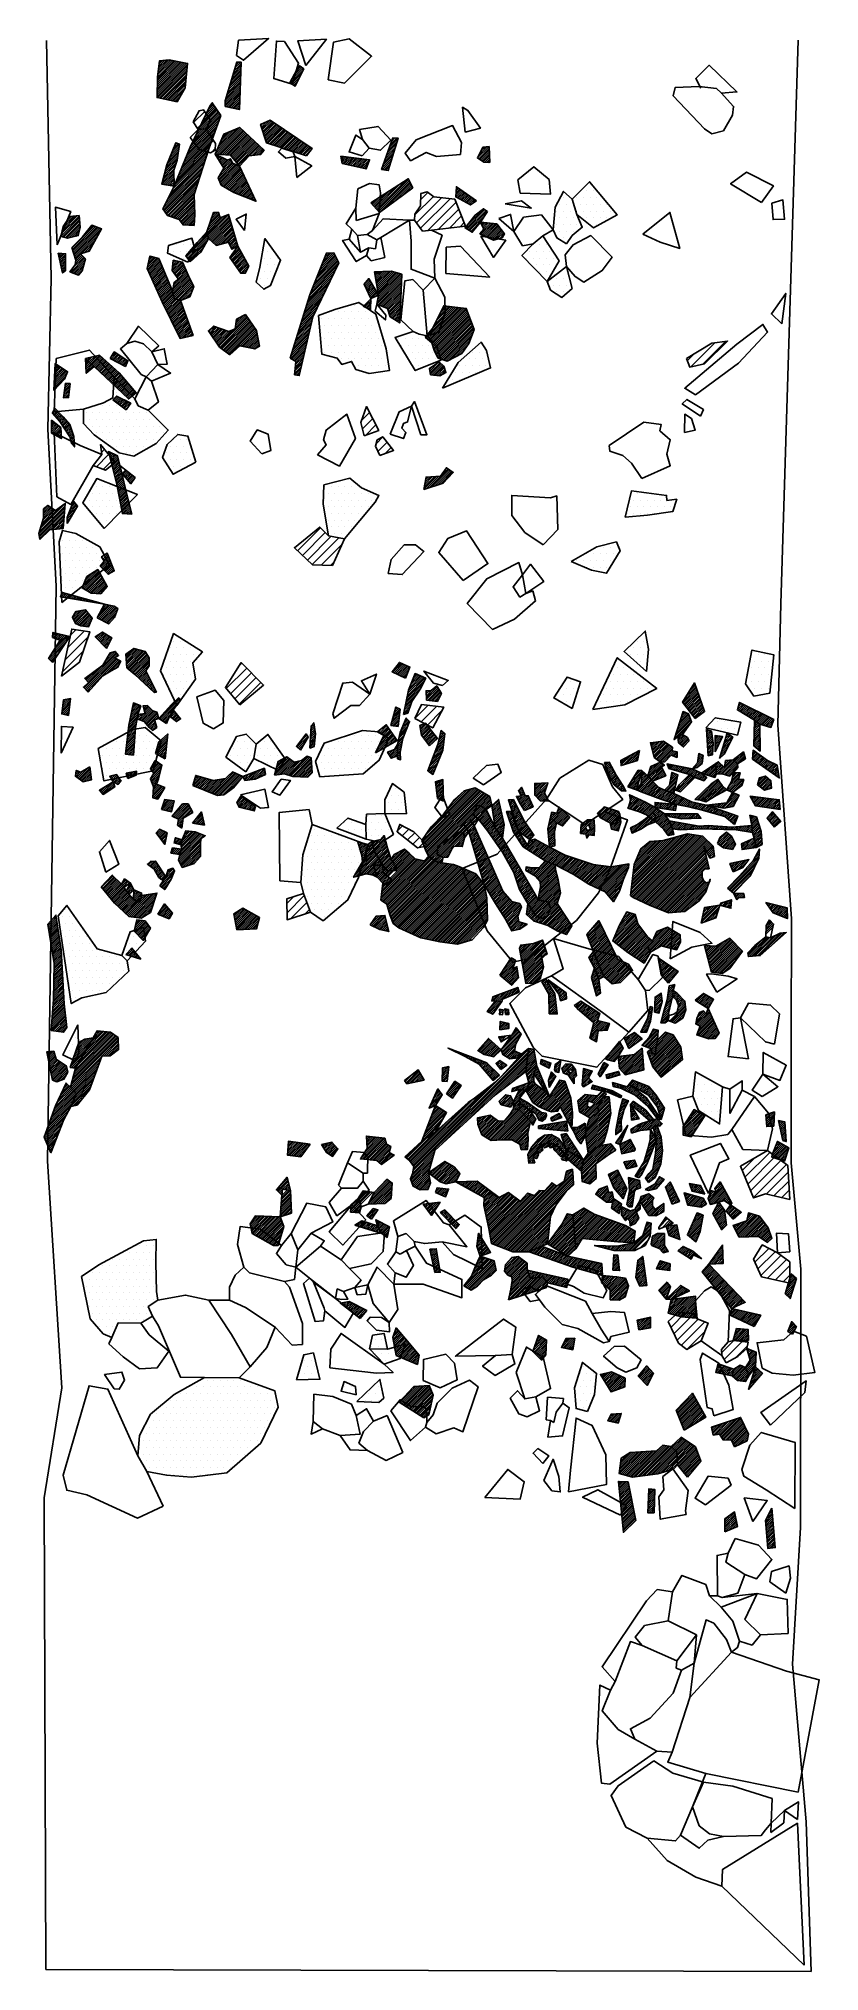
# Model space of a CAD drawing. Header units: metres. Extents: x 0.1 to 1.55, y -20.5 to -16.9.
import ezdxf

# ---------------------------------------------------------------- set-up
doc = ezdxf.new("R2010")
doc.units = ezdxf.units.M
doc.header["$LTSCALE"] = 25
doc.header["$MEASUREMENT"] = 0
doc.linetypes.add('STRICHPUNKTX2', pattern=[2, 1, -0.5, 0, -0.5])
doc.layers.get('0').update_dxf_attribs({"linetype": 'CONTINUOUS'})
for name, color, linetype in [('FEUER', 1, 'CONTINUOUS'), ('GRABUNGSGRENZE', 3, 'STRICHPUNKTX2'), ('KNOCHEN', 2, 'CONTINUOUS'), ('KNOCHENSCHRAFF', 2, 'CONTINUOUS'), ('STEINE', 4, 'CONTINUOUS'), ('STEINESCHRAFF', 4, 'CONTINUOUS')]:
    doc.layers.add(name, color=color, linetype=linetype)

# ---------------------------------------------------------------- blocks, each defined once
blk = doc.blocks.new('*X0')
at = {"color": 0}
for p, q in [((82.74, -1915.89), (83.04, -1915.6)), ((82.8, -1916.19), (83.43, -1915.56)), ((82.87, -1916.48), (83.82, -1915.53)), ((82.93, -1916.77), (83.91, -1915.79)), ((82.99, -1917.06), (83.96, -1916.09)), ((83.05, -1917.35), (84.01, -1916.39)), ((83.11, -1917.65), (84.06, -1916.69)), ((83.18, -1917.94), (84.12, -1917)), ((83.24, -1918.23), (84.17, -1917.3)), ((83.3, -1918.52), (84.22, -1917.6)), ((83.36, -1918.81), (84.27, -1917.9)), ((83.42, -1919.1), (84.33, -1918.2)), ((83.48, -1919.4), (84.38, -1918.5)), ((83.55, -1919.69), (84.43, -1918.8)), ((83.62, -1919.97), (84.48, -1919.1)), ((83.99, -1919.95), (84.54, -1919.4)), ((84.36, -1919.93), (84.59, -1919.7)), ((89.19, -1922.53), (94.12, -1917.6)), ((89.26, -1922.11), (93.85, -1917.51)), ((89.41, -1922.66), (94.38, -1917.69)), ((89.63, -1922.8), (94.64, -1917.79)), ((89.85, -1922.93), (94.69, -1918.08)), ((90.07, -1923.07), (94.75, -1918.38)), ((90.29, -1923.2), (94.81, -1918.68)), ((90.41, -1920.6), (93.59, -1917.42)), ((90.66, -1920), (93.32, -1917.34)), ((90.91, -1919.39), (93.06, -1917.25)), ((90.97, -1922.87), (94.87, -1918.97)), ((91.17, -1918.78), (92.79, -1917.16)), ((91.47, -1918.13), (92.53, -1917.07)), ((91.77, -1917.48), (92.26, -1916.98)), ((93.18, -1921.01), (94.93, -1919.27)), ((94.11, -1920.44), (94.98, -1919.56)), ((66.15, -1925.77), (66.28, -1925.64)), ((66.35, -1925.93), (66.72, -1925.56)), ((66.55, -1926.08), (67.15, -1925.48)), ((66.75, -1926.23), (67.59, -1925.39)), ((66.94, -1926.39), (67.86, -1925.47)), ((67.14, -1926.54), (68.09, -1925.59)), ((67.34, -1926.7), (68.33, -1925.72)), ((67.54, -1926.85), (68.56, -1925.84)), ((67.74, -1927.01), (68.79, -1925.96)), ((67.94, -1927.16), (69.03, -1926.08)), ((68.14, -1927.32), (69.26, -1926.2)), ((68.34, -1927.47), (69.49, -1926.32)), ((68.54, -1927.63), (69.73, -1926.44)), ((68.73, -1927.78), (69.96, -1926.56)), ((68.93, -1927.94), (70.19, -1926.68)), ((69.13, -1928.09), (70.43, -1926.8)), ((69.33, -1928.25), (70.66, -1926.92)), ((69.53, -1928.4), (70.89, -1927.04)), ((75.99, -1931.48), (76.77, -1930.7)), ((76.18, -1930.95), (76.61, -1930.51)), ((76.36, -1930.41), (76.44, -1930.33)), ((121.27, -1928.99), (121.51, -1928.75)), ((121.32, -1929.29), (121.95, -1928.66)), ((121.37, -1929.6), (122.39, -1928.57)), ((121.42, -1929.9), (122.84, -1928.48)), ((121.47, -1930.2), (123.28, -1928.39)), ((121.52, -1930.5), (123.73, -1928.3)), ((121.78, -1930.6), (123.74, -1928.64)), ((122.21, -1930.52), (123.74, -1928.99)), ((122.65, -1930.44), (123.74, -1929.35)), ((123.08, -1930.36), (123.74, -1929.7)), ((123.51, -1930.28), (123.74, -1930.05)), ((75.81, -1932.02), (76.94, -1930.89)), ((75.85, -1932.34), (77.1, -1931.08)), ((75.9, -1932.63), (77.27, -1931.27)), ((75.96, -1932.93), (77.43, -1931.46)), ((76.02, -1933.22), (77.6, -1931.65)), ((76.08, -1933.52), (77.76, -1931.84)), ((76.14, -1933.81), (77.93, -1932.03)), ((76.2, -1934.11), (78.09, -1932.21)), ((76.26, -1934.4), (78.26, -1932.4)), ((76.32, -1934.7), (78.42, -1932.59)), ((76.38, -1934.99), (78.58, -1932.78)), ((76.43, -1935.28), (78.75, -1932.97)), ((76.62, -1935.46), (78.91, -1933.16)), ((76.86, -1935.56), (79.07, -1933.35)), ((77.11, -1935.67), (79.23, -1933.55)), ((77.36, -1935.77), (79.39, -1933.74)), ((77.61, -1935.88), (79.55, -1933.94)), ((77.85, -1935.99), (79.71, -1934.13)), ((78.1, -1936.09), (79.87, -1934.33)), ((101.85, -1934.61), (104.1, -1932.37)), ((101.99, -1934.83), (104.33, -1932.5)), ((102.05, -1934.06), (103.88, -1932.23)), ((102.17, -1935), (104.37, -1932.8)), ((102.25, -1933.52), (103.66, -1932.1)), ((102.35, -1935.18), (104.35, -1933.18)), ((102.44, -1932.97), (103.43, -1931.97)), ((102.53, -1935.35), (104.33, -1933.55)), ((102.64, -1932.42), (103.21, -1931.84)), ((102.71, -1935.53), (104.31, -1933.93)), ((102.83, -1931.87), (102.99, -1931.71)), ((102.89, -1935.7), (104.29, -1934.3)), ((107.15, -1933.91), (108.87, -1932.2)), ((107.45, -1933.97), (109.23, -1932.19)), ((107.51, -1933.2), (108.5, -1932.21)), ((107.75, -1934.02), (109.6, -1932.18)), ((107.88, -1932.47), (108.14, -1932.22)), ((108.04, -1934.08), (109.58, -1932.54)), ((108.34, -1934.14), (109.51, -1932.96)), ((108.64, -1934.19), (109.44, -1933.39)), ((108.93, -1934.25), (109.37, -1933.81)), ((109.23, -1934.31), (109.3, -1934.24)), ((78.35, -1936.2), (80.03, -1934.52)), ((78.6, -1936.31), (80.18, -1934.72)), ((78.84, -1936.41), (80.34, -1934.91)), ((79.09, -1936.52), (80.5, -1935.1)), ((79.34, -1936.62), (80.66, -1935.3)), ((79.59, -1936.73), (80.63, -1935.68)), ((79.83, -1936.84), (80.56, -1936.11)), ((80.08, -1936.94), (80.48, -1936.54)), ((80.33, -1937.05), (80.4, -1936.97)), ((103.07, -1935.87), (104.27, -1934.68)), ((103.25, -1936.05), (104.25, -1935.05)), ((103.43, -1936.22), (103.75, -1935.9)), ((121.54, -1939.33), (123.27, -1937.6)), ((121.7, -1939.51), (123.44, -1937.78)), ((121.87, -1939.7), (123.61, -1937.96)), ((122.23, -1938.28), (123.1, -1937.41)), ((77.11, -1944.16), (80.13, -1941.14)), ((77.32, -1944.3), (80.5, -1941.12)), ((77.54, -1944.43), (80.88, -1941.1)), ((77.76, -1944.57), (81.25, -1941.08)), ((77.97, -1944.71), (81.62, -1941.06)), ((78.19, -1944.84), (82, -1941.04)), ((78.41, -1944.98), (82.37, -1941.02)), ((78.62, -1945.12), (82.63, -1941.11)), ((78.84, -1945.25), (82.73, -1941.37)), ((79.15, -1941.76), (79.76, -1941.16)), ((114.44, -1939), (114.56, -1938.88)), ((114.58, -1939.22), (115.02, -1938.77)), ((114.71, -1939.44), (115.47, -1938.67)), ((114.84, -1939.65), (115.93, -1938.57)), ((114.98, -1939.87), (116.39, -1938.47)), ((115.11, -1940.09), (116.65, -1938.55)), ((115.25, -1940.31), (116.89, -1938.67)), ((115.38, -1940.53), (117.14, -1938.78)), ((115.51, -1940.75), (117.38, -1938.89)), ((115.65, -1940.97), (117.62, -1939)), ((115.78, -1941.19), (117.86, -1939.11)), ((115.91, -1941.41), (118.1, -1939.22)), ((116.05, -1941.63), (118.35, -1939.33)), ((116.18, -1941.85), (118.59, -1939.45)), ((116.32, -1942.07), (118.83, -1939.56)), ((116.66, -1942.08), (118.98, -1939.76)), ((117.21, -1941.89), (118.97, -1940.12)), ((117.76, -1941.69), (118.96, -1940.49)), ((118.31, -1941.49), (118.95, -1940.85)), ((118.87, -1941.29), (118.94, -1941.22)), ((122.04, -1939.88), (123.78, -1938.15)), ((122.21, -1940.07), (123.95, -1938.33)), ((122.38, -1940.25), (124.12, -1938.51)), ((122.55, -1940.44), (124.29, -1938.7)), ((122.72, -1940.62), (123.92, -1939.41)), ((122.89, -1940.8), (123.52, -1940.17)), ((123.06, -1940.99), (123.12, -1940.93)), ((79.05, -1945.39), (82.83, -1941.62)), ((79.27, -1945.53), (82.93, -1941.87)), ((79.49, -1945.67), (83.03, -1942.12)), ((79.7, -1945.8), (83.13, -1942.38)), ((79.92, -1945.94), (83.23, -1942.63)), ((80.14, -1946.08), (83.26, -1942.95)), ((80.35, -1946.21), (83.16, -1943.41)), ((80.57, -1946.35), (83.06, -1943.86)), ((80.79, -1946.49), (82.96, -1944.32)), ((81, -1946.63), (82.86, -1944.77)), ((128.56, -1945.74), (131.63, -1942.67)), ((128.66, -1945.99), (131.76, -1942.9)), ((128.76, -1946.25), (131.88, -1943.12)), ((128.86, -1946.5), (132.01, -1943.35)), ((128.96, -1946.75), (132.14, -1943.57)), ((129.06, -1947), (132.26, -1943.8)), ((129.16, -1947.26), (132.39, -1944.03)), ((129.26, -1947.51), (132.52, -1944.25)), ((129.36, -1947.76), (132.65, -1944.48)), ((129.46, -1948.02), (132.77, -1944.71)), ((129.56, -1948.27), (132.9, -1944.93)), ((129.66, -1948.52), (133.03, -1945.16)), ((131.32, -1942.63), (131.5, -1942.44)), ((81.22, -1946.76), (82.75, -1945.23)), ((81.44, -1946.9), (82.65, -1945.68)), ((81.9, -1946.79), (82.55, -1946.14)), ((115.79, -1947.55), (117.07, -1946.26)), ((116.07, -1947.62), (117.46, -1946.23)), ((116.1, -1946.88), (116.69, -1946.29)), ((116.36, -1947.68), (117.84, -1946.2)), ((116.65, -1947.75), (118.23, -1946.17)), ((116.93, -1947.82), (118.13, -1946.62)), ((117.22, -1947.89), (117.98, -1947.13)), ((117.5, -1947.96), (117.82, -1947.64)), ((129.76, -1948.78), (133.16, -1945.38)), ((129.87, -1949.03), (133.28, -1945.61)), ((129.97, -1949.28), (133.41, -1945.84)), ((130.84, -1948.76), (133.54, -1946.06)), ((131.71, -1948.24), (133.67, -1946.29)), ((132.58, -1947.73), (133.79, -1946.52)), ((133.46, -1947.21), (133.92, -1946.74)), ((135.08, -1948.76), (135.15, -1948.7)), ((135.14, -1949.06), (135.68, -1948.52)), ((135.2, -1949.35), (136.2, -1948.35)), ((135.26, -1949.64), (136.73, -1948.17)), ((135.32, -1949.94), (137.26, -1948)), ((135.41, -1950.2), (137.79, -1947.82)), ((135.82, -1950.14), (138.31, -1947.65)), ((136.23, -1950.09), (138.84, -1947.48)), ((136.58, -1950.09), (139.37, -1947.3)), ((136.71, -1950.31), (139.9, -1947.13)), ((136.85, -1950.53), (140.43, -1946.95)), ((136.99, -1950.75), (140.59, -1947.15)), ((137.12, -1950.97), (140.7, -1947.39)), ((137.32, -1951.12), (140.81, -1947.63)), ((137.66, -1951.14), (140.93, -1947.87)), ((138, -1951.15), (141.04, -1948.11)), ((138.34, -1951.16), (141.16, -1948.35)), ((138.69, -1951.17), (141.27, -1948.59)), ((138.87, -1951.34), (141.38, -1948.82)), ((138.97, -1951.59), (141.5, -1949.06)), ((139.08, -1951.84), (141.61, -1949.3)), ((139.18, -1952.09), (141.72, -1949.54)), ((139.28, -1952.34), (141.84, -1949.78)), ((139.81, -1952.16), (141.95, -1950.02)), ((140.48, -1951.85), (141.88, -1950.45)), ((141.14, -1951.54), (141.79, -1950.89)), ((117.78, -1959), (117.93, -1958.84)), ((117.81, -1959.32), (118.27, -1958.86)), ((117.84, -1959.64), (118.6, -1958.88)), ((117.87, -1959.96), (118.94, -1958.9)), ((117.9, -1960.29), (119.27, -1958.92)), ((117.93, -1960.61), (119.56, -1958.98)), ((117.96, -1960.93), (119.62, -1959.28)), ((118, -1961.25), (119.68, -1959.57)), ((118.03, -1961.57), (119.73, -1959.87)), ((118.06, -1961.9), (119.79, -1960.16)), ((118.09, -1962.22), (119.85, -1960.46)), ((118.12, -1962.54), (119.91, -1960.75)), ((118.15, -1962.86), (119.97, -1961.04)), ((118.18, -1963.19), (120.03, -1961.34)), ((118.21, -1963.51), (120.09, -1961.63)), ((118.24, -1963.83), (120.15, -1961.93)), ((118.28, -1964.15), (120.21, -1962.22)), ((118.31, -1964.48), (120.26, -1962.52)), ((118.34, -1964.8), (120.32, -1962.81)), ((118.37, -1965.12), (120.38, -1963.11)), ((123.25, -1964.13), (124.46, -1962.92)), ((123.26, -1963.76), (124.47, -1962.55)), ((123.28, -1963.39), (124.49, -1962.18)), ((123.3, -1963.02), (124.5, -1961.82)), ((123.32, -1962.65), (124.51, -1961.45)), ((123.33, -1962.28), (124.53, -1961.09)), ((123.35, -1961.91), (124.54, -1960.72)), ((123.37, -1961.54), (124.54, -1960.36)), ((123.38, -1961.17), (124.23, -1960.32)), ((123.4, -1960.8), (123.92, -1960.28)), ((123.42, -1960.43), (123.61, -1960.23)), ((118.4, -1965.44), (120.44, -1963.4)), ((118.43, -1965.77), (120.5, -1963.7)), ((118.46, -1966.09), (120.56, -1963.99)), ((118.49, -1966.41), (120.62, -1964.29)), ((118.52, -1966.73), (120.68, -1964.58)), ((118.56, -1967.06), (120.74, -1964.88)), ((118.59, -1967.38), (120.79, -1965.17)), ((118.62, -1967.7), (120.85, -1965.46)), ((118.65, -1968.02), (120.91, -1965.76)), ((119.58, -1967.45), (120.97, -1966.05)), ((123.23, -1964.5), (124.45, -1963.28)), ((123.43, -1964.66), (124.44, -1963.65)), ((123.77, -1964.67), (124.42, -1964.02)), ((124.1, -1964.69), (124.41, -1964.38)), ((137.57, -1966.42), (139.38, -1964.61)), ((137.57, -1966.78), (139.44, -1964.91)), ((137.57, -1966.07), (138.6, -1965.04)), ((137.57, -1967.13), (139.5, -1965.2)), ((137.57, -1967.49), (139.57, -1965.49)), ((137.57, -1967.84), (139.63, -1965.78)), ((137.57, -1968.19), (139.69, -1966.08)), ((138.14, -1967.98), (139.75, -1966.37)), ((138.76, -1967.71), (139.81, -1966.66)), ((145.1, -1966.32), (146.37, -1965.05)), ((145.13, -1966.65), (146.4, -1965.38)), ((145.16, -1966.97), (146.43, -1965.7)), ((145.18, -1965.89), (146.34, -1964.73)), ((145.18, -1967.3), (146.45, -1966.03)), ((145.21, -1967.62), (146.48, -1966.35)), ((145.24, -1967.95), (146.51, -1966.68)), ((145.55, -1965.17), (146.31, -1964.41)), ((145.92, -1964.44), (146.28, -1964.08)), ((139.39, -1967.44), (139.87, -1966.96)), ((145.27, -1968.27), (146.54, -1967)), ((145.3, -1968.6), (146.57, -1967.32)), ((145.33, -1968.92), (146.6, -1967.65)), ((145.35, -1969.25), (146.63, -1967.97)), ((145.38, -1969.57), (146.66, -1968.3)), ((145.41, -1969.9), (146.69, -1968.62)), ((145.44, -1970.22), (146.72, -1968.95)), ((145.47, -1970.55), (146.75, -1969.27)), ((145.5, -1970.87), (146.78, -1969.59)), ((145.52, -1971.2), (146.81, -1969.92)), ((145.77, -1971.31), (146.83, -1970.24)), ((146.18, -1971.25), (146.86, -1970.57)), ((146.6, -1971.18), (146.89, -1970.89))]:
    blk.add_line(p, q, dxfattribs=at)
blk = doc.blocks.new('*X1')
at = {"color": 0}
for p, q in [((129.82, -1892.86), (132.58, -1890.1)), ((129.82, -1893.21), (132.8, -1890.23)), ((129.82, -1893.57), (133.03, -1890.36)), ((129.82, -1893.92), (133.25, -1890.49)), ((129.82, -1894.27), (133.47, -1890.62)), ((129.97, -1894.47), (133.69, -1890.75)), ((130.33, -1892), (132.36, -1889.97)), ((130.93, -1891.04), (132.14, -1889.83)), ((131.53, -1890.09), (131.91, -1889.7)), ((145.21, -1890.91), (145.59, -1890.52)), ((145.23, -1891.24), (146.14, -1890.33)), ((145.25, -1891.57), (146.69, -1890.13)), ((145.28, -1891.9), (146.76, -1890.42)), ((145.3, -1892.23), (146.75, -1890.78)), ((145.32, -1892.56), (146.73, -1891.15)), ((130.26, -1894.54), (133.46, -1891.34)), ((130.55, -1894.6), (132.81, -1892.34)), ((130.85, -1894.66), (132.15, -1893.35)), ((131.14, -1894.72), (131.5, -1894.36)), ((145.43, -1892.81), (146.72, -1891.52)), ((145.8, -1892.79), (146.7, -1891.89)), ((146.16, -1892.78), (146.69, -1892.25)), ((146.53, -1892.76), (146.67, -1892.62)), ((147.55, -1891.75), (147.6, -1891.7)), ((147.61, -1892.04), (147.89, -1891.76)), ((147.67, -1892.33), (148.18, -1891.83)), ((147.73, -1892.63), (148.47, -1891.89)), ((147.79, -1892.92), (148.72, -1892)), ((147.85, -1893.21), (148.74, -1892.33)), ((147.91, -1893.51), (148.76, -1892.66)), ((147.97, -1893.8), (148.78, -1892.99)), ((148.03, -1894.09), (148.81, -1893.32)), ((148.09, -1894.39), (148.83, -1893.65)), ((148.15, -1894.68), (148.85, -1893.98)), ((148.21, -1894.97), (148.88, -1894.31)), ((148.27, -1895.27), (148.9, -1894.64)), ((146.31, -1898.29), (148.42, -1896.18)), ((146.39, -1898.57), (148.65, -1896.31)), ((146.48, -1897.77), (148.19, -1896.05)), ((146.66, -1898.65), (148.87, -1896.43)), ((146.7, -1897.19), (147.97, -1895.92)), ((146.93, -1896.61), (147.74, -1895.8)), ((146.93, -1898.73), (149.1, -1896.56)), ((147.15, -1896.03), (147.52, -1895.67)), ((147.2, -1898.81), (149.33, -1896.69)), ((147.47, -1898.9), (149.33, -1897.04)), ((147.74, -1898.98), (149.16, -1897.56)), ((148.01, -1899.06), (148.99, -1898.09)), ((148.44, -1895.46), (148.92, -1894.97)), ((148.71, -1895.54), (148.94, -1895.3)), ((148.28, -1899.14), (148.81, -1898.61)), ((148.55, -1899.23), (148.64, -1899.14)), ((106.68, -1911.76), (109.21, -1909.23)), ((107.44, -1910.64), (108.91, -1909.17)), ((107.77, -1909.96), (108.61, -1909.12)), ((108.11, -1909.27), (108.31, -1909.06)), ((109.31, -1909.48), (109.96, -1908.83)), ((109.34, -1909.8), (110.91, -1908.24)), ((109.37, -1910.13), (111.45, -1908.04)), ((109.4, -1910.45), (111.68, -1908.18)), ((109.43, -1910.78), (111.9, -1908.31)), ((109.45, -1911.1), (112.12, -1908.44)), ((109.48, -1911.43), (112.34, -1908.57)), ((109.51, -1911.75), (112.56, -1908.7)), ((109.54, -1912.08), (112.78, -1908.83)), ((109.57, -1912.4), (113.01, -1908.97)), ((109.6, -1912.73), (113.23, -1909.1)), ((109.63, -1913.05), (113.49, -1909.19)), ((139.67, -1912.36), (142.87, -1909.16)), ((139.79, -1912.58), (143.15, -1909.23)), ((141.69, -1909.98), (142.59, -1909.08)), ((141.79, -1909.53), (142.31, -1909)), ((141.88, -1909.08), (142.04, -1908.93)), ((104.56, -1914.59), (109.34, -1909.8)), ((104.76, -1914.74), (109.37, -1910.13)), ((104.98, -1914.87), (109.4, -1910.45)), ((105.2, -1915.01), (109.43, -1910.78)), ((105.42, -1915.14), (109.45, -1911.1)), ((105.62, -1913.17), (109.31, -1909.48)), ((105.64, -1915.27), (109.48, -1911.43)), ((105.86, -1915.41), (109.51, -1911.75)), ((106.08, -1915.54), (109.54, -1912.08)), ((106.3, -1915.68), (109.57, -1912.4)), ((106.52, -1915.81), (109.6, -1912.73)), ((109.66, -1913.38), (113.75, -1909.29)), ((109.68, -1913.7), (114, -1909.38)), ((109.71, -1914.03), (114.26, -1909.48)), ((109.74, -1914.35), (114.52, -1909.57)), ((109.77, -1914.68), (114.78, -1909.67)), ((111.15, -1913.65), (115.04, -1909.76)), ((111.47, -1913.68), (115.3, -1909.86)), ((111.8, -1913.71), (115.55, -1909.95)), ((112.12, -1913.74), (115.81, -1910.05)), ((112.44, -1913.77), (116.07, -1910.14)), ((112.77, -1913.8), (116.33, -1910.24)), ((113.09, -1913.83), (116.59, -1910.33)), ((113.42, -1913.86), (116.85, -1910.43)), ((113.74, -1913.89), (117.1, -1910.53)), ((114.06, -1913.92), (117.36, -1910.62)), ((114.39, -1913.95), (117.62, -1910.72)), ((114.71, -1913.98), (117.88, -1910.81)), ((115.03, -1914.01), (118.14, -1910.91)), ((115.36, -1914.04), (118.4, -1911)), ((115.68, -1914.07), (118.65, -1911.1)), ((116, -1914.1), (118.91, -1911.19)), ((116.33, -1914.13), (119.15, -1911.3)), ((116.65, -1914.16), (119.38, -1911.43)), ((116.98, -1914.19), (119.61, -1911.55)), ((117.3, -1914.22), (119.84, -1911.68)), ((117.62, -1914.25), (120.06, -1911.81)), ((117.95, -1914.27), (120.29, -1911.93)), ((118.28, -1914.3), (120.52, -1912.06)), ((118.61, -1914.32), (120.75, -1912.19)), ((118.94, -1914.34), (120.86, -1912.42)), ((119.28, -1914.36), (120.82, -1912.82)), ((119.5, -1915.91), (123.77, -1911.64)), ((119.86, -1915.9), (123.74, -1912.02)), ((120.22, -1915.9), (123.7, -1912.41)), ((120.58, -1915.89), (123.67, -1912.8)), ((122.4, -1912.66), (123.8, -1911.25)), ((122.57, -1912.13), (123.84, -1910.86)), ((122.74, -1911.61), (123.62, -1910.72)), ((122.91, -1911.08), (123.34, -1910.65)), ((139.17, -1911.44), (139.53, -1911.08)), ((139.29, -1911.67), (140.06, -1910.9)), ((139.42, -1911.9), (140.6, -1910.72)), ((139.54, -1912.13), (141.13, -1910.54)), ((139.92, -1912.81), (143.42, -1909.31)), ((140.04, -1913.04), (143.7, -1909.38)), ((140.17, -1913.27), (143.97, -1909.47)), ((140.41, -1913.38), (144.12, -1909.67)), ((140.77, -1913.37), (144.27, -1909.87)), ((141.14, -1913.36), (144.42, -1910.08)), ((141.5, -1913.35), (144.57, -1910.28)), ((141.87, -1913.34), (144.72, -1910.48)), ((142.23, -1913.33), (144.88, -1910.68)), ((142.59, -1913.32), (145.03, -1910.89)), ((142.96, -1913.31), (145.18, -1911.09)), ((143.32, -1913.3), (145.33, -1911.29)), ((143.69, -1913.29), (145.48, -1911.5)), ((143.95, -1913.38), (145.62, -1911.71)), ((144.17, -1913.51), (145.71, -1911.97)), ((144.38, -1913.65), (145.8, -1912.23)), ((144.6, -1913.79), (145.9, -1912.49)), ((144.81, -1913.93), (145.99, -1912.75)), ((101.22, -1916.16), (101.3, -1916.08)), ((101.48, -1916.25), (101.97, -1915.76)), ((101.74, -1916.34), (102.65, -1915.43)), ((102.01, -1916.43), (103.32, -1915.11)), ((102.27, -1916.52), (103.64, -1915.15)), ((102.53, -1916.61), (103.9, -1915.25)), ((102.79, -1916.7), (104.15, -1915.34)), ((103.06, -1916.79), (104.41, -1915.44)), ((103.32, -1916.88), (104.67, -1915.54)), ((103.58, -1916.97), (104.92, -1915.63)), ((103.85, -1917.07), (105.18, -1915.73)), ((104.11, -1917.16), (105.44, -1915.83)), ((104.37, -1917.25), (105.7, -1915.92)), ((104.63, -1917.34), (105.95, -1916.02)), ((104.9, -1917.43), (106.21, -1916.12)), ((105.16, -1917.52), (106.47, -1916.21)), ((105.42, -1917.61), (106.72, -1916.31)), ((105.68, -1917.7), (106.98, -1916.4)), ((106.74, -1915.94), (109.63, -1913.05)), ((106.96, -1916.08), (109.66, -1913.38)), ((107.18, -1916.21), (109.68, -1913.7)), ((107.4, -1916.34), (109.71, -1914.03)), ((107.61, -1916.48), (109.74, -1914.35)), ((107.83, -1916.61), (109.77, -1914.68)), ((108.05, -1916.75), (109.8, -1915)), ((108.27, -1916.88), (109.83, -1915.33)), ((109.8, -1915), (110.82, -1913.98)), ((109.83, -1915.33), (110.27, -1914.88)), ((113.38, -1914.96), (113.41, -1914.92)), ((113.66, -1915.03), (113.75, -1914.93)), ((113.95, -1915.1), (114.1, -1914.95)), ((114.23, -1915.17), (114.44, -1914.96)), ((114.51, -1915.24), (114.78, -1914.97)), ((114.79, -1915.31), (115.12, -1914.98)), ((115.08, -1915.38), (115.46, -1915)), ((115.36, -1915.45), (115.8, -1915.01)), ((115.64, -1915.52), (116.14, -1915.02)), ((115.93, -1915.59), (116.49, -1915.03)), ((116.21, -1915.66), (116.83, -1915.04)), ((116.49, -1915.73), (117.17, -1915.06)), ((116.77, -1915.8), (117.51, -1915.07)), ((117.08, -1915.85), (117.95, -1914.98)), ((117.41, -1915.88), (118.39, -1914.9)), ((117.73, -1915.91), (118.83, -1914.81)), ((118.06, -1915.94), (119.27, -1914.72)), ((118.42, -1915.93), (119.71, -1914.64)), ((118.78, -1915.92), (120.15, -1914.55)), ((119.14, -1915.92), (120.59, -1914.46)), ((119.61, -1914.39), (120.77, -1913.22)), ((119.94, -1914.41), (120.72, -1913.62)), ((120.27, -1914.43), (120.68, -1914.02)), ((120.6, -1914.46), (120.63, -1914.42)), ((121.77, -1915.4), (123.24, -1913.94)), ((122.5, -1915.03), (122.84, -1914.69)), ((145.03, -1914.06), (146.08, -1913.01)), ((145.25, -1914.2), (146.18, -1913.27)), ((145.46, -1914.34), (146.27, -1913.53)), ((96.59, -1919.73), (99.23, -1917.08)), ((96.62, -1919.34), (98.93, -1917.03)), ((96.67, -1918.94), (98.52, -1917.08)), ((96.72, -1918.53), (98.12, -1917.13)), ((96.75, -1919.92), (99.43, -1917.24)), ((96.91, -1920.11), (99.63, -1917.39)), ((97.08, -1920.3), (99.84, -1917.54)), ((97.27, -1920.46), (100.04, -1917.69)), ((97.52, -1920.56), (100.24, -1917.84)), ((97.72, -1923.19), (100.98, -1919.93)), ((97.77, -1920.66), (100.44, -1917.99)), ((97.8, -1922.76), (100.88, -1919.68)), ((97.87, -1922.34), (100.81, -1919.4)), ((97.93, -1921.92), (100.79, -1919.06)), ((97.96, -1920.83), (100.64, -1918.15)), ((97.98, -1921.16), (100.77, -1918.38)), ((98, -1921.5), (100.78, -1918.72)), ((100.88, -1919.68), (101, -1919.55)), ((100.98, -1919.93), (101.29, -1919.62)), ((101.08, -1920.19), (101.58, -1919.68)), ((101.17, -1920.44), (101.87, -1919.75)), ((101.27, -1920.7), (102.16, -1919.81)), ((101.37, -1920.95), (102.45, -1919.88)), ((101.61, -1921.07), (102.74, -1919.94)), ((102.02, -1921.01), (103.03, -1920.01)), ((105.95, -1917.79), (107.24, -1916.5)), ((106.21, -1917.88), (107.5, -1916.6)), ((106.47, -1917.97), (107.75, -1916.69)), ((106.73, -1918.07), (108.01, -1916.79)), ((107, -1918.16), (108.27, -1916.89)), ((107.26, -1918.25), (108.55, -1916.96)), ((107.52, -1918.34), (108.84, -1917.02)), ((107.79, -1918.43), (109.13, -1917.08)), ((108.05, -1918.52), (109.42, -1917.15)), ((108.31, -1918.61), (109.71, -1917.21)), ((108.57, -1918.7), (110, -1917.27)), ((108.84, -1918.79), (110.29, -1917.34)), ((109.1, -1918.88), (110.58, -1917.4)), ((109.36, -1918.97), (110.87, -1917.46)), ((109.64, -1919.05), (111.16, -1917.53)), ((109.91, -1919.13), (111.45, -1917.59)), ((110.19, -1919.21), (111.74, -1917.65)), ((110.46, -1919.29), (112.03, -1917.72)), ((110.74, -1919.37), (112.32, -1917.78)), ((111.01, -1919.44), (112.61, -1917.84)), ((111.29, -1919.52), (112.91, -1917.91)), ((111.56, -1919.6), (113.2, -1917.97)), ((111.84, -1919.68), (113.49, -1918.03)), ((112.11, -1919.76), (113.78, -1918.1)), ((112.39, -1919.84), (114.07, -1918.16)), ((112.66, -1919.92), (114.36, -1918.22)), ((112.94, -1920), (114.65, -1918.29)), ((113.21, -1920.08), (114.67, -1918.61)), ((113.49, -1920.15), (114.7, -1918.94)), ((113.76, -1920.23), (114.72, -1919.27)), ((114.03, -1920.31), (114.74, -1919.61)), ((114.31, -1920.39), (114.76, -1919.94)), ((133.46, -1919.98), (134.78, -1918.66)), ((133.62, -1920.17), (134.95, -1918.84)), ((133.77, -1920.37), (135.12, -1919.02)), ((133.93, -1919.15), (134.6, -1918.48)), ((133.93, -1920.57), (135.3, -1919.2)), ((134.09, -1920.77), (135.47, -1919.38)), ((134.24, -1920.96), (135.64, -1919.56)), ((134.4, -1921.16), (135.82, -1919.74)), ((134.56, -1921.36), (135.99, -1919.92)), ((97.31, -1925.02), (101.37, -1920.95)), ((97.39, -1924.58), (101.27, -1920.7)), ((97.5, -1924.11), (101.17, -1920.44)), ((97.61, -1923.65), (101.08, -1920.19)), ((97.83, -1924.85), (101.61, -1921.07)), ((98.35, -1924.68), (102.02, -1921.01)), ((98.88, -1924.51), (102.43, -1920.96)), ((99.4, -1924.34), (102.84, -1920.9)), ((99.92, -1924.17), (103.25, -1920.84)), ((100.44, -1924), (103.66, -1920.79)), ((100.97, -1923.83), (103.83, -1920.97)), ((101.49, -1923.66), (103.98, -1921.17)), ((102.01, -1923.5), (104.14, -1921.36)), ((102.43, -1920.96), (103.31, -1920.07)), ((102.53, -1923.33), (104.3, -1921.56)), ((102.84, -1920.9), (103.6, -1920.14)), ((103.06, -1923.16), (104.46, -1921.75)), ((103.25, -1920.84), (103.89, -1920.2)), ((103.58, -1922.99), (104.57, -1922)), ((103.66, -1920.79), (104.18, -1920.27)), ((103.83, -1920.97), (104.47, -1920.33)), ((103.98, -1921.17), (104.76, -1920.4)), ((104.1, -1922.82), (104.45, -1922.47)), ((104.14, -1921.36), (105.05, -1920.46)), ((104.3, -1921.56), (105.34, -1920.53)), ((104.46, -1921.75), (105.62, -1920.59)), ((104.65, -1921.92), (105.91, -1920.66)), ((104.93, -1921.99), (106.2, -1920.72)), ((105.22, -1922.05), (106.49, -1920.79)), ((105.51, -1922.12), (106.78, -1920.85)), ((105.8, -1922.19), (107.07, -1920.91)), ((106.08, -1922.25), (107.36, -1920.98)), ((106.37, -1922.32), (107.64, -1921.04)), ((106.66, -1922.38), (107.93, -1921.11)), ((106.95, -1922.45), (108.22, -1921.17)), ((107.24, -1922.51), (108.29, -1921.46)), ((107.52, -1922.58), (108.25, -1921.85)), ((107.81, -1922.65), (108.21, -1922.24)), ((108.1, -1922.71), (108.17, -1922.64)), ((114.58, -1920.47), (114.79, -1920.27)), ((114.63, -1921.84), (115.85, -1920.62)), ((114.66, -1921.46), (115.52, -1920.59)), ((114.72, -1921.04), (115.2, -1920.56)), ((114.79, -1920.62), (114.87, -1920.54)), ((114.82, -1922), (116.18, -1920.64)), ((115.01, -1922.16), (116.51, -1920.67)), ((115.21, -1922.32), (116.84, -1920.69)), ((115.4, -1922.48), (117.16, -1920.72)), ((115.59, -1922.65), (117.49, -1920.75)), ((115.78, -1922.81), (117.79, -1920.8)), ((115.97, -1922.97), (118.1, -1920.85)), ((116.17, -1923.13), (118.4, -1920.89)), ((116.23, -1923.42), (118.71, -1920.94)), ((116.23, -1923.77), (119.01, -1920.99)), ((116.23, -1924.12), (119.14, -1921.22)), ((116.23, -1924.48), (119.24, -1921.47)), ((116.23, -1924.83), (119.34, -1921.72)), ((116.38, -1925.04), (119.45, -1921.97)), ((116.71, -1925.06), (119.55, -1922.22)), ((117.05, -1925.08), (119.65, -1922.47)), ((117.38, -1925.1), (119.49, -1922.99)), ((117.71, -1925.12), (119.31, -1923.52)), ((125.42, -1923.42), (126.9, -1921.94)), ((125.58, -1923.62), (127.06, -1922.14)), ((125.74, -1923.81), (127.22, -1922.33)), ((125.9, -1924.01), (127.38, -1922.53)), ((126.06, -1924.2), (127.29, -1922.97)), ((126.22, -1924.39), (127.12, -1923.49)), ((126.74, -1924.93), (129.13, -1922.54)), ((127.07, -1924.95), (129.52, -1922.51)), ((127.41, -1924.97), (129.74, -1922.64)), ((127.92, -1924.81), (129.95, -1922.78)), ((128.59, -1924.5), (130.17, -1922.91)), ((129.25, -1924.19), (130.39, -1923.05)), ((129.92, -1923.87), (130.61, -1923.19)), ((130.59, -1923.56), (130.82, -1923.32)), ((134.71, -1921.56), (136.16, -1920.1)), ((134.87, -1921.75), (136.34, -1920.28)), ((135.02, -1921.95), (136.51, -1920.46)), ((135.18, -1922.15), (136.69, -1920.64)), ((135.34, -1922.34), (136.86, -1920.82)), ((135.49, -1922.54), (137.03, -1921)), ((135.65, -1922.74), (137.21, -1921.18)), ((135.8, -1922.94), (137.38, -1921.36)), ((135.96, -1923.13), (137.55, -1921.54)), ((136.12, -1923.33), (137.73, -1921.72)), ((136.27, -1923.53), (137.9, -1921.9)), ((136.43, -1923.73), (138.07, -1922.08)), ((136.58, -1923.92), (138.25, -1922.26)), ((136.74, -1924.12), (138.42, -1922.44)), ((136.9, -1924.32), (138.59, -1922.62)), ((137.05, -1924.52), (138.77, -1922.8)), ((137.21, -1924.71), (138.94, -1922.98)), ((137.37, -1924.91), (139.11, -1923.16)), ((137.52, -1925.11), (139.29, -1923.34)), ((137.68, -1925.31), (139.46, -1923.52)), ((118.28, -1924.9), (119.14, -1924.04)), ((126.37, -1924.59), (126.95, -1924.02)), ((126.53, -1924.78), (126.77, -1924.54)), ((127.02, -1927.48), (129.83, -1924.67)), ((127.12, -1927.03), (129.42, -1924.72)), ((127.22, -1926.58), (129.01, -1924.78)), ((127.26, -1927.6), (130.24, -1924.61)), ((127.32, -1926.12), (128.6, -1924.84)), ((127.42, -1925.67), (128.19, -1924.89)), ((127.52, -1925.22), (127.78, -1924.95)), ((127.53, -1927.67), (130.65, -1924.56)), ((127.81, -1927.75), (131.06, -1924.5)), ((128.09, -1927.82), (131.47, -1924.45)), ((128.37, -1927.9), (131.88, -1924.39)), ((128.65, -1927.97), (132.06, -1924.56)), ((128.92, -1928.05), (132.06, -1924.91)), ((129.2, -1928.12), (132.06, -1925.27)), ((129.48, -1928.2), (132.06, -1925.62)), ((129.81, -1928.23), (132.06, -1925.97)), ((130.13, -1928.26), (132.06, -1926.33)), ((130.45, -1928.29), (132.06, -1926.68)), ((130.77, -1928.32), (132.06, -1927.03)), ((137.83, -1925.5), (139.63, -1923.7)), ((137.99, -1925.7), (139.81, -1923.88)), ((138.15, -1925.9), (139.98, -1924.06)), ((138.3, -1926.1), (140.15, -1924.24)), ((138.46, -1926.29), (140.33, -1924.42)), ((138.61, -1926.49), (140.5, -1924.6)), ((138.66, -1927.86), (139.65, -1926.87)), ((138.69, -1927.48), (139.37, -1926.8)), ((138.72, -1927.1), (139.08, -1926.74)), ((138.75, -1926.71), (138.79, -1926.67)), ((138.81, -1928.07), (139.94, -1926.93)), ((138.83, -1926.63), (140.68, -1924.78)), ((139.05, -1928.18), (140.23, -1927)), ((139.29, -1928.29), (140.52, -1927.06)), ((139.48, -1926.33), (140.85, -1924.96)), ((139.53, -1928.4), (140.81, -1927.12)), ((139.77, -1928.52), (141.1, -1927.19)), ((140.12, -1926.04), (141.02, -1925.14)), ((140.77, -1925.75), (141.2, -1925.32)), ((131.09, -1928.35), (132.06, -1927.39)), ((131.42, -1928.39), (132.06, -1927.74)), ((131.74, -1928.42), (132.06, -1928.09)), ((140.01, -1928.63), (141.39, -1927.25)), ((140.25, -1928.74), (141.68, -1927.32)), ((140.49, -1928.86), (141.96, -1927.38)), ((140.73, -1928.97), (142.25, -1927.45)), ((140.97, -1929.08), (142.54, -1927.51)), ((141.21, -1929.2), (142.83, -1927.58)), ((141.45, -1929.31), (143.12, -1927.64)), ((141.69, -1929.42), (143.41, -1927.71)), ((141.93, -1929.54), (143.7, -1927.77)), ((142.17, -1929.65), (143.99, -1927.84)), ((142.41, -1929.76), (144.12, -1928.06)), ((142.65, -1929.88), (143.64, -1928.89)), ((142.89, -1929.99), (143.17, -1929.71)), ((141.68, -1934.38), (141.85, -1934.21)), ((141.76, -1934.66), (142.11, -1934.31)), ((141.84, -1934.93), (142.37, -1934.41)), ((135.88, -1938.42), (137.07, -1937.23)), ((136.02, -1937.92), (136.8, -1937.14)), ((136.05, -1938.6), (137.33, -1937.32)), ((136.17, -1937.42), (136.53, -1937.06)), ((136.34, -1938.66), (137.6, -1937.41)), ((136.64, -1938.72), (137.86, -1937.5)), ((136.93, -1938.78), (138.13, -1937.59)), ((137.23, -1938.84), (138.39, -1937.67)), ((137.52, -1938.9), (138.66, -1937.76)), ((137.82, -1938.96), (138.92, -1937.85)), ((138.11, -1939.01), (139.19, -1937.94)), ((138.96, -1939.23), (140.81, -1937.37)), ((138.98, -1938.85), (140.57, -1937.26)), ((139.1, -1938.38), (140.14, -1937.34)), ((139.15, -1939.39), (141.06, -1937.48)), ((139.33, -1939.56), (141.3, -1937.59)), ((139.52, -1939.73), (141.47, -1937.78)), ((141.47, -1937.78), (143.3, -1935.95)), ((141.58, -1938.02), (143.29, -1936.31)), ((141.63, -1937.27), (143.32, -1935.58)), ((141.69, -1938.26), (143.27, -1936.68)), ((141.8, -1938.5), (143.26, -1937.05)), ((141.92, -1935.21), (142.62, -1934.51)), ((141.92, -1938.74), (143.25, -1937.42)), ((142, -1935.48), (142.88, -1934.6)), ((142.08, -1935.76), (143.13, -1934.7)), ((142.14, -1936.4), (143.33, -1935.21)), ((142.16, -1936.03), (143.34, -1934.84)), ((142.82, -1938.91), (143.75, -1937.97)), ((142.97, -1938.4), (143.57, -1937.8)), ((143.12, -1937.89), (143.39, -1937.63)), ((138.41, -1939.07), (139.1, -1938.38)), ((138.7, -1939.13), (138.98, -1938.85)), ((139.71, -1939.89), (141.58, -1938.02)), ((139.91, -1940.05), (141.69, -1938.26)), ((140.22, -1940.09), (141.8, -1938.5)), ((140.53, -1940.13), (141.92, -1938.74)), ((140.84, -1940.17), (142.03, -1938.99)), ((141.16, -1940.21), (141.77, -1939.6)), ((142.03, -1938.99), (142.43, -1938.59)), ((142.05, -1941.44), (143.09, -1940.4)), ((142.21, -1940.93), (144.47, -1938.67)), ((142.36, -1940.43), (144.29, -1938.49)), ((142.51, -1939.92), (144.11, -1938.32)), ((142.66, -1939.41), (143.93, -1938.15)), ((120.21, -1957.97), (126.08, -1952.11)), ((120.55, -1957.99), (126.39, -1952.15)), ((120.95, -1957.94), (126.69, -1952.2)), ((121.35, -1957.89), (126.99, -1952.25)), ((121.75, -1957.85), (127.3, -1952.3)), ((122.16, -1957.8), (127.59, -1952.37)), ((127.59, -1952.37), (128.11, -1951.85)), ((127.77, -1952.54), (129.6, -1950.71)), ((127.95, -1952.71), (129.81, -1950.85)), ((128.13, -1952.88), (130.02, -1951)), ((128.31, -1953.06), (130.23, -1951.14)), ((128.49, -1953.23), (130.44, -1951.28)), ((128.6, -1953.48), (130.65, -1951.43)), ((128.62, -1953.81), (130.86, -1951.57)), ((128.64, -1954.14), (131.07, -1951.72)), ((128.66, -1954.48), (131.28, -1951.86)), ((128.68, -1954.81), (131.49, -1952)), ((128.7, -1955.14), (131.7, -1952.15)), ((128.72, -1955.48), (131.91, -1952.29)), ((117.9, -1957.11), (121.66, -1953.34)), ((117.96, -1956.69), (121.28, -1953.37)), ((117.98, -1957.38), (122.04, -1953.32)), ((118.02, -1956.28), (120.9, -1953.4)), ((118.07, -1955.87), (120.52, -1953.43)), ((118.13, -1955.46), (120.14, -1953.45)), ((118.19, -1955.04), (119.48, -1953.76)), ((118.25, -1954.63), (118.58, -1954.3)), ((118.26, -1957.45), (122.42, -1953.29)), ((118.54, -1957.53), (122.8, -1953.26)), ((118.82, -1957.6), (123.19, -1953.23)), ((119.1, -1957.68), (123.57, -1953.21)), ((119.38, -1957.75), (123.95, -1953.18)), ((119.66, -1957.82), (124.33, -1953.15)), ((119.93, -1957.9), (124.71, -1953.12)), ((122.56, -1957.75), (127.77, -1952.54)), ((122.96, -1957.7), (127.95, -1952.71)), ((123.36, -1957.65), (128.13, -1952.88)), ((123.76, -1957.61), (128.31, -1953.06)), ((124.16, -1957.56), (128.49, -1953.23)), ((124.57, -1957.51), (128.6, -1953.48)), ((124.97, -1957.46), (128.62, -1953.81)), ((125.44, -1957.34), (128.64, -1954.14)), ((125.94, -1957.19), (128.66, -1954.48)), ((126.44, -1957.05), (128.68, -1954.81)), ((126.94, -1956.9), (128.7, -1955.14)), ((127.44, -1956.75), (128.72, -1955.48)), ((128.76, -1955.79), (132.09, -1952.47)), ((128.92, -1955.99), (132.18, -1952.72)), ((129.07, -1956.18), (132.28, -1952.98)), ((129.23, -1956.38), (132.38, -1953.23)), ((129.39, -1956.58), (132.48, -1953.49)), ((129.54, -1956.77), (132.58, -1953.74)), ((129.7, -1956.97), (132.67, -1954)), ((129.86, -1957.17), (132.77, -1954.25)), ((130.02, -1957.36), (132.87, -1954.51)), ((130.17, -1957.56), (132.97, -1954.76)), ((130.33, -1957.76), (133.07, -1955.02)), ((127.94, -1956.61), (128.43, -1956.13)), ((130.49, -1957.95), (131.57, -1956.87))]:
    blk.add_line(p, q, dxfattribs=at)
blk = doc.blocks.new('*X2')
at = {"color": 0}
for p, q in [((123.86, -1914.73), (125.87, -1912.72)), ((123.9, -1914.34), (125.51, -1912.72)), ((123.97, -1914.98), (126.22, -1912.72)), ((123.97, -1913.91), (125.16, -1912.72)), ((124.05, -1913.48), (124.6, -1912.93)), ((124.22, -1915.07), (126.29, -1913)), ((124.48, -1915.17), (126.29, -1913.36)), ((124.74, -1915.26), (126.29, -1913.71)), ((125, -1915.36), (126.29, -1914.06)), ((125.26, -1915.45), (126.29, -1914.42)), ((125.45, -1915.61), (126.29, -1914.77)), ((125.62, -1915.8), (126.37, -1915.04)), ((125.79, -1915.98), (126.51, -1915.26)), ((125.96, -1916.16), (126.65, -1915.48)), ((126.22, -1916.26), (126.79, -1915.69)), ((126.71, -1916.12), (126.92, -1915.91)), ((128.95, -1916), (129.81, -1915.14)), ((129.16, -1916.14), (130.05, -1915.26)), ((129.38, -1916.28), (130.29, -1915.37)), ((129.6, -1916.42), (130.53, -1915.48)), ((129.81, -1916.56), (130.77, -1915.6)), ((130.03, -1916.69), (131.01, -1915.71)), ((130.24, -1916.83), (131.25, -1915.82)), ((130.46, -1916.97), (131.49, -1915.94)), ((130.67, -1917.11), (131.7, -1916.08)), ((130.89, -1917.24), (131.89, -1916.24)), ((131.74, -1916.75), (132.08, -1916.41)), ((134.65, -1918.44), (137.15, -1915.93)), ((135.02, -1918.41), (137.16, -1916.28)), ((135.25, -1917.48), (137.14, -1915.59)), ((136.14, -1916.24), (137.13, -1915.25)), ((137.02, -1915), (137.12, -1914.9)), ((116.7, -1919.41), (117.83, -1918.29)), ((116.73, -1919.03), (117.79, -1917.97)), ((116.75, -1918.65), (117.76, -1917.65)), ((116.78, -1918.27), (117.72, -1917.33)), ((116.81, -1917.89), (117.69, -1917.01)), ((116.84, -1917.51), (117.6, -1916.75)), ((116.86, -1917.13), (117.29, -1916.7)), ((116.89, -1916.75), (116.98, -1916.66)), ((116.94, -1919.53), (117.86, -1918.61)), ((117.26, -1919.56), (117.9, -1918.93)), ((117.59, -1919.58), (117.93, -1919.24)), ((117.92, -1919.61), (117.96, -1919.56)), ((120.99, -1920.78), (122.58, -1919.2)), ((121.03, -1920.38), (122.53, -1918.89)), ((121.08, -1919.98), (122.49, -1918.58)), ((121.08, -1921.05), (122.62, -1919.51)), ((121.13, -1919.58), (122.44, -1918.27)), ((121.17, -1919.18), (122.4, -1917.96)), ((121.19, -1921.29), (122.66, -1919.82)), ((121.22, -1918.79), (122.36, -1917.65)), ((121.26, -1918.39), (122.31, -1917.34)), ((121.31, -1917.99), (122.27, -1917.03)), ((124.93, -1919.32), (126.25, -1918)), ((125.08, -1918.82), (125.98, -1917.91)), ((125.24, -1919.36), (126.52, -1918.08)), ((125.35, -1918.19), (125.71, -1917.83)), ((125.56, -1919.4), (126.79, -1918.16)), ((125.87, -1919.43), (127.06, -1918.25)), ((126.19, -1919.47), (127.33, -1918.33)), ((126.5, -1919.51), (127.35, -1918.66)), ((126.81, -1919.55), (127.34, -1919.03)), ((127.13, -1919.59), (127.32, -1919.4)), ((131.11, -1917.38), (131.51, -1916.98)), ((131.99, -1916.86), (132.27, -1916.57)), ((132.23, -1916.97), (132.46, -1916.74)), ((132.47, -1917.08), (132.65, -1916.9)), ((132.72, -1917.19), (132.83, -1917.07)), ((132.96, -1917.3), (133.02, -1917.23)), ((133.2, -1917.41), (133.21, -1917.4)), ((135.4, -1918.39), (137.17, -1916.62)), ((135.77, -1918.37), (137.18, -1916.96)), ((136.15, -1918.35), (137.19, -1917.31)), ((136.52, -1918.33), (137.2, -1917.65)), ((136.9, -1918.31), (137.21, -1917.99)), ((121.3, -1921.53), (122.71, -1920.13)), ((121.41, -1921.78), (122.75, -1920.43)), ((121.52, -1922.02), (122.79, -1920.74)), ((121.63, -1922.26), (122.84, -1921.05)), ((121.74, -1922.51), (122.88, -1921.36)), ((122.12, -1922.48), (122.93, -1921.67)), ((122.52, -1922.43), (122.97, -1921.98)), ((122.92, -1922.38), (123.01, -1922.29)), ((148.82, -1923.71), (150.59, -1921.94)), ((148.87, -1924.02), (150.42, -1922.46)), ((148.97, -1923.2), (150.75, -1921.43)), ((149.04, -1924.19), (150.26, -1922.98)), ((149.13, -1922.69), (150.79, -1921.04)), ((149.22, -1924.37), (150.1, -1923.49)), ((149.29, -1922.18), (150.6, -1920.87)), ((149.44, -1921.67), (150.41, -1920.7)), ((149.6, -1921.17), (150.23, -1920.54)), ((149.75, -1920.66), (150.04, -1920.37)), ((149.4, -1924.55), (149.94, -1924.01)), ((149.58, -1924.72), (149.77, -1924.52)), ((139.19, -1932.64), (141.32, -1930.5)), ((139.21, -1932.26), (140.99, -1930.48)), ((139.34, -1931.77), (140.66, -1930.46)), ((139.48, -1931.29), (140.33, -1930.43)), ((139.54, -1932.64), (141.65, -1930.53)), ((139.61, -1930.8), (140, -1930.41)), ((139.89, -1932.64), (141.87, -1930.66)), ((149.33, -1930.98), (150.59, -1929.72)), ((149.44, -1930.52), (150.41, -1929.54)), ((149.56, -1931.11), (150.77, -1929.9)), ((149.66, -1929.94), (150.24, -1929.37)), ((149.79, -1931.23), (150.67, -1930.34)), ((149.89, -1929.36), (150.06, -1929.19)), ((140.25, -1932.64), (141.88, -1931.01)), ((140.6, -1932.64), (141.88, -1931.35)), ((140.95, -1932.64), (141.89, -1931.7)), ((141.31, -1932.64), (141.9, -1932.04)), ((141.66, -1932.64), (141.91, -1932.39)), ((150.02, -1931.35), (150.32, -1931.05))]:
    blk.add_line(p, q, dxfattribs=at)
blk = doc.blocks.new('*X3')
at = {"color": 0}
for p, q in [((130.03, -1905.37), (130.18, -1905.22)), ((130.11, -1905.65), (130.46, -1905.3)), ((130.19, -1905.92), (130.74, -1905.38)), ((130.27, -1906.19), (131.01, -1905.45)), ((130.35, -1906.47), (131.29, -1905.53)), ((130.44, -1906.74), (131.57, -1905.61)), ((131.03, -1903.67), (131.22, -1903.48)), ((131.12, -1903.93), (131.52, -1903.53)), ((131.21, -1904.19), (131.83, -1903.58)), ((131.31, -1904.45), (132.13, -1903.63)), ((131.4, -1904.71), (132.43, -1903.68)), ((131.58, -1904.89), (132.73, -1903.73)), ((131.86, -1904.96), (133.03, -1903.79)), ((132.15, -1905.03), (133.15, -1904.03)), ((132.43, -1905.09), (133.26, -1904.27)), ((132.72, -1905.16), (133.37, -1904.51)), ((133, -1905.23), (133.49, -1904.75)), ((133.29, -1905.3), (133.6, -1904.99)), ((133.58, -1905.37), (133.71, -1905.23)), ((134.44, -1906.27), (135.72, -1904.99)), ((134.55, -1906.52), (137.12, -1903.95)), ((134.56, -1905.8), (135.46, -1904.9)), ((134.65, -1906.77), (137.25, -1904.17)), ((134.75, -1907.02), (137.37, -1904.4)), ((134.78, -1905.23), (135.21, -1904.8)), ((134.86, -1907.27), (137.5, -1904.63)), ((135.29, -1907.18), (137.63, -1904.85)), ((135.76, -1904.6), (136.87, -1903.49)), ((135.8, -1907.03), (137.75, -1905.08)), ((135.82, -1904.18), (136.74, -1903.26)), ((135.84, -1904.87), (136.99, -1903.72)), ((136.3, -1906.88), (137.88, -1905.31)), ((136.81, -1906.73), (138.01, -1905.53)), ((130.52, -1907.01), (131.85, -1905.68)), ((130.6, -1907.29), (132.12, -1905.76)), ((130.8, -1907.44), (132.4, -1905.83)), ((131.1, -1907.49), (132.68, -1905.91)), ((131.4, -1907.54), (132.96, -1905.99)), ((131.42, -1911.05), (133.27, -1909.21)), ((131.7, -1910.43), (133.01, -1909.12)), ((131.71, -1907.59), (133.23, -1906.06)), ((131.97, -1909.8), (132.75, -1909.02)), ((132.01, -1907.64), (133.5, -1906.15)), ((132.25, -1909.17), (132.48, -1908.93)), ((132.32, -1907.69), (133.63, -1906.37)), ((132.62, -1907.74), (133.76, -1906.59)), ((132.92, -1907.79), (133.9, -1906.82)), ((133.37, -1907.69), (134.03, -1907.04)), ((135.41, -1908.83), (136.81, -1907.43)), ((135.43, -1909.17), (136.96, -1907.64)), ((135.55, -1909.4), (137.1, -1907.85)), ((135.68, -1909.63), (137.25, -1908.06)), ((135.77, -1908.13), (136.67, -1907.23)), ((135.8, -1909.86), (137.39, -1908.27)), ((135.92, -1910.09), (137.49, -1908.52)), ((136.05, -1910.32), (137.53, -1908.83)), ((136.12, -1907.42), (136.52, -1907.02)), ((136.17, -1910.55), (137.57, -1909.15)), ((137.31, -1906.58), (138.13, -1905.76)), ((137.59, -1906.66), (138.26, -1905.99)), ((137.8, -1906.8), (138.39, -1906.21)), ((137.8, -1908.56), (138.84, -1907.53)), ((137.97, -1908.76), (139.05, -1907.67)), ((138.01, -1906.95), (138.51, -1906.44)), ((138.13, -1908.95), (139.26, -1907.82)), ((138.21, -1907.09), (138.64, -1906.67)), ((138.29, -1909.14), (139.47, -1907.96)), ((138.42, -1907.24), (138.77, -1906.89)), ((138.45, -1909.33), (139.68, -1908.11)), ((138.48, -1907.53), (138.63, -1907.38)), ((138.61, -1909.53), (139.88, -1908.25)), ((138.77, -1909.72), (140.09, -1908.4)), ((138.93, -1909.91), (140.3, -1908.54)), ((139.58, -1909.62), (140.51, -1908.68)), ((130.6, -1912.94), (133.39, -1910.15)), ((130.77, -1913.13), (133.3, -1910.59)), ((130.87, -1912.31), (133.47, -1909.72)), ((130.96, -1913.28), (133.22, -1911.02)), ((131.15, -1911.68), (133.53, -1909.3)), ((131.16, -1913.44), (133.14, -1911.46)), ((131.35, -1913.6), (133.06, -1911.89)), ((131.55, -1913.76), (132.97, -1912.33)), ((136.3, -1910.78), (137.62, -1909.46)), ((136.42, -1911.01), (137.66, -1909.77)), ((136.55, -1911.24), (137.7, -1910.08)), ((136.67, -1911.46), (137.74, -1910.4)), ((136.79, -1911.69), (137.78, -1910.71)), ((136.92, -1911.92), (137.82, -1911.02)), ((131.74, -1913.92), (132.72, -1912.94)), ((131.94, -1914.07), (132.46, -1913.55)), ((132.14, -1914.23), (132.2, -1914.16))]:
    blk.add_line(p, q, dxfattribs=at)
blk = doc.blocks.new('*X4')
at = {"color": 0}
for p, q in [((115.91, -1901.82), (116.08, -1901.64)), ((116.01, -1902.07), (116.75, -1901.33)), ((116.11, -1902.32), (117.42, -1901.02)), ((116.22, -1902.57), (117.7, -1901.09)), ((116.32, -1902.82), (117.81, -1901.33)), ((116.42, -1903.08), (117.93, -1901.57)), ((116.52, -1903.33), (118.04, -1901.81)), ((116.63, -1903.58), (118.16, -1902.04)), ((113.64, -1905.5), (115, -1904.14)), ((113.84, -1905.65), (115.57, -1903.93)), ((113.87, -1904.92), (114.43, -1904.36)), ((114.05, -1905.8), (115.73, -1904.12)), ((114.25, -1905.95), (115.8, -1904.41)), ((114.45, -1906.11), (115.87, -1904.69)), ((114.66, -1906.26), (115.93, -1904.98)), ((114.86, -1906.41), (116.16, -1905.1)), ((115.06, -1906.56), (116.6, -1905.01)), ((115.26, -1906.71), (116.66, -1905.31)), ((115.47, -1906.86), (116.73, -1905.6)), ((116.73, -1903.83), (118.28, -1902.28)), ((116.83, -1904.08), (118.39, -1902.52)), ((116.96, -1904.31), (118.51, -1902.76)), ((117.12, -1904.5), (118.62, -1902.99)), ((117.28, -1904.69), (118.74, -1903.23)), ((117.45, -1904.88), (118.86, -1903.47)), ((117.61, -1905.06), (118.98, -1903.7)), ((117.78, -1905.25), (119.09, -1903.94)), ((117.94, -1905.44), (119.21, -1904.17)), ((118.11, -1905.63), (119.25, -1904.49)), ((118.27, -1905.82), (119.06, -1905.04)), ((118.44, -1906.01), (118.86, -1905.58)), ((119.4, -1906.82), (120.62, -1905.59)), ((119.48, -1906.38), (120.68, -1905.18)), ((119.57, -1905.93), (120.66, -1904.85)), ((119.61, -1902.36), (119.66, -1902.32)), ((119.64, -1902.69), (119.94, -1902.39)), ((119.66, -1903.01), (120.22, -1902.46)), ((119.66, -1905.49), (120.34, -1904.81)), ((119.69, -1903.34), (120.51, -1902.52)), ((119.72, -1903.67), (120.79, -1902.59)), ((119.75, -1903.99), (121.08, -1902.66)), ((119.75, -1905.05), (120.02, -1904.78)), ((119.77, -1904.32), (121.36, -1902.73)), ((119.8, -1904.65), (121.64, -1902.8)), ((120.02, -1904.78), (121.73, -1903.07)), ((120.34, -1904.81), (121.76, -1903.39)), ((120.66, -1904.85), (120.92, -1904.58)), ((121.02, -1904.49), (121.79, -1903.71)), ((121.52, -1904.34), (121.83, -1904.03)), ((121.77, -1906.57), (122.82, -1905.52)), ((121.86, -1906.83), (123.37, -1905.32)), ((122, -1907.04), (123.57, -1905.47)), ((122.13, -1907.26), (123.77, -1905.62)), ((122.76, -1904.51), (122.84, -1904.43)), ((123.03, -1904.6), (123.64, -1903.99)), ((123.29, -1904.69), (124.43, -1903.55)), ((123.71, -1904.62), (125.88, -1902.45)), ((124.16, -1904.53), (126.11, -1902.58)), ((124.61, -1904.43), (125.45, -1903.6)), ((124.65, -1903.34), (125.66, -1902.32)), ((125.21, -1902.42), (125.44, -1902.19)), ((126.57, -1904.24), (127.47, -1903.34)), ((126.67, -1904.49), (127.59, -1903.58)), ((126.77, -1904.75), (127.7, -1903.82)), ((126.87, -1905.01), (127.81, -1904.06)), ((126.96, -1905.26), (127.93, -1904.3)), ((127.06, -1905.52), (128.04, -1904.54)), ((127.16, -1905.77), (128.16, -1904.77)), ((127.26, -1906.03), (128.27, -1905.01)), ((127.35, -1906.29), (128.39, -1905.25)), ((127.45, -1906.54), (128.5, -1905.49)), ((115.79, -1906.89), (116.79, -1905.89)), ((116.16, -1906.87), (116.85, -1906.19)), ((116.44, -1908), (117.68, -1906.76)), ((116.54, -1907.55), (117.48, -1906.62)), ((116.54, -1906.85), (116.63, -1906.76)), ((116.64, -1908.16), (117.89, -1906.91)), ((116.65, -1907.09), (117.27, -1906.47)), ((116.75, -1906.64), (117.06, -1906.33)), ((116.85, -1908.3), (118.1, -1907.05)), ((117.06, -1908.45), (118.31, -1907.2)), ((117.27, -1908.59), (118.21, -1907.65)), ((117.48, -1908.73), (118.09, -1908.12)), ((117.69, -1908.87), (117.97, -1908.6)), ((118.34, -1908.94), (119.17, -1908.1)), ((118.35, -1908.57), (118.94, -1907.99)), ((118.35, -1909.28), (119.41, -1908.22)), ((118.36, -1908.21), (118.7, -1907.87)), ((118.38, -1907.84), (118.46, -1907.76)), ((118.5, -1909.49), (119.65, -1908.33)), ((118.6, -1906.2), (118.67, -1906.13)), ((118.64, -1909.69), (119.89, -1908.45)), ((118.79, -1909.9), (120.31, -1908.38)), ((118.94, -1910.1), (120.81, -1908.23)), ((119.31, -1907.26), (120.56, -1906)), ((119.42, -1909.98), (121.78, -1907.61)), ((119.45, -1907.48), (120.51, -1906.42)), ((119.59, -1910.16), (121.79, -1907.96)), ((119.61, -1907.66), (120.45, -1906.83)), ((119.77, -1910.33), (121.15, -1908.95)), ((119.87, -1907.75), (120.39, -1907.24)), ((119.88, -1910.58), (121.26, -1909.2)), ((120.26, -1907.72), (120.33, -1907.65)), ((120.85, -1908.19), (121.77, -1907.27)), ((121.34, -1907.35), (121.76, -1906.93)), ((121.89, -1906.1), (122.27, -1905.72)), ((122.27, -1907.48), (123.97, -1905.78)), ((122.41, -1907.7), (124.17, -1905.94)), ((122.54, -1907.92), (124.33, -1906.12)), ((122.68, -1908.13), (124.1, -1906.71)), ((122.81, -1908.35), (124.1, -1907.07)), ((122.95, -1908.57), (124.1, -1907.42)), ((123.08, -1908.79), (124.19, -1907.68)), ((123.22, -1909.01), (124.34, -1907.88)), ((123.35, -1909.22), (124.5, -1908.08)), ((123.57, -1909.36), (124.94, -1907.99)), ((123.9, -1909.39), (126.15, -1907.13)), ((124.22, -1909.41), (126.19, -1907.45)), ((124.55, -1909.44), (126.19, -1907.8)), ((125.12, -1909.23), (126.19, -1908.15)), ((125.91, -1908.79), (126.19, -1908.51)), ((127.55, -1906.8), (128.62, -1905.73)), ((127.65, -1907.05), (128.73, -1905.97)), ((127.84, -1907.22), (128.84, -1906.21)), ((128.4, -1907.01), (128.96, -1906.45)), ((128.96, -1906.8), (129.07, -1906.69)), ((119.09, -1910.31), (119.12, -1910.27)), ((119.92, -1910.9), (121.37, -1909.44)), ((119.95, -1911.21), (121.47, -1909.69)), ((120.49, -1911.03), (121.3, -1910.21)), ((125.37, -1911.45), (126.89, -1909.93)), ((125.88, -1911.65), (127.28, -1910.25)), ((126.05, -1910.42), (126.69, -1909.77)), ((126.49, -1911.39), (127.47, -1910.41)), ((126.67, -1911.56), (126.94, -1911.3)), ((126.76, -1911.83), (127.34, -1911.25)), ((126.84, -1912.1), (127.75, -1911.2)), ((126.93, -1912.37), (128.15, -1911.14)), ((127.02, -1912.63), (128.56, -1911.09)), ((127.1, -1912.9), (128.65, -1911.35)), ((127.11, -1911.13), (127.67, -1910.57)), ((127.25, -1913.11), (128.71, -1911.64)), ((127.5, -1913.21), (128.78, -1911.93)), ((127.72, -1910.87), (127.86, -1910.73)), ((127.76, -1913.3), (128.84, -1912.22)), ((128.02, -1913.4), (128.91, -1912.51)), ((128.27, -1913.5), (128.97, -1912.8)), ((128.53, -1913.59), (129.04, -1913.09)), ((128.79, -1913.69), (129.1, -1913.38)), ((129.05, -1913.79), (129.16, -1913.67))]:
    blk.add_line(p, q, dxfattribs=at)
blk = doc.blocks.new('*X5')
at = {"color": 0}
for p, q in [((82.59, -1901.55), (83.39, -1900.75)), ((82.79, -1901.7), (84.62, -1899.88)), ((83, -1901.85), (85.52, -1899.33)), ((83.2, -1902), (85.74, -1899.46)), ((83.4, -1902.15), (85.96, -1899.59)), ((83.6, -1902.3), (86.19, -1899.72)), ((83.81, -1902.46), (86.41, -1899.85)), ((84.01, -1902.61), (86.63, -1899.99)), ((84.21, -1902.76), (86.85, -1900.12)), ((84.42, -1902.91), (87.08, -1900.25)), ((84.62, -1903.06), (87.27, -1900.41)), ((84.87, -1903.16), (87.43, -1900.6)), ((85.13, -1903.26), (87.6, -1900.79)), ((85.38, -1903.35), (87.76, -1900.97)), ((85.64, -1903.45), (87.93, -1901.16)), ((86.05, -1903.4), (88.09, -1901.35)), ((86.5, -1903.3), (88.24, -1901.55)), ((95.54, -1915.12), (109.26, -1901.4)), ((95.79, -1915.22), (109.29, -1901.72)), ((96.05, -1915.32), (109.32, -1902.04)), ((107.76, -1902.54), (109.22, -1901.08)), ((107.88, -1902.07), (109.18, -1900.78)), ((108, -1901.6), (108.65, -1900.95)), ((83.75, -1904.99), (84.46, -1904.28)), ((83.9, -1905.19), (84.78, -1904.31)), ((83.94, -1904.44), (84.13, -1904.25)), ((84.16, -1905.29), (85.1, -1904.34)), ((84.41, -1905.39), (85.42, -1904.37)), ((84.66, -1905.49), (85.75, -1904.41)), ((84.91, -1905.6), (86.07, -1904.44)), ((85.16, -1905.7), (85.99, -1904.86)), ((85.41, -1905.8), (85.77, -1905.45)), ((86.96, -1903.2), (87.94, -1902.22)), ((87.41, -1903.09), (87.63, -1902.88)), ((87.7, -1903.16), (87.8, -1903.06)), ((87.93, -1903.28), (88.16, -1903.05)), ((88.16, -1903.41), (88.53, -1903.04)), ((88.38, -1903.54), (88.89, -1903.03)), ((88.61, -1903.66), (89.25, -1903.02)), ((88.84, -1903.79), (89.61, -1903.01)), ((89.07, -1903.91), (89.98, -1903)), ((89.3, -1904.04), (90.34, -1902.99)), ((89.52, -1904.16), (90.7, -1902.98)), ((89.75, -1904.29), (91.07, -1902.98)), ((89.98, -1904.42), (91.43, -1902.97)), ((90.21, -1904.54), (91.65, -1903.1)), ((90.43, -1904.67), (91.85, -1903.25)), ((90.66, -1904.79), (92.05, -1903.4)), ((90.89, -1904.92), (92.26, -1903.55)), ((91.12, -1905.05), (92.46, -1903.71)), ((91.34, -1905.17), (92.66, -1903.86)), ((91.57, -1905.3), (92.86, -1904.01)), ((91.8, -1905.42), (93.06, -1904.16)), ((92.03, -1905.55), (93.27, -1904.31)), ((92.25, -1905.68), (93.47, -1904.46)), ((92.48, -1905.8), (93.67, -1904.61)), ((92.71, -1905.93), (93.87, -1904.77)), ((92.71, -1907.35), (94.54, -1905.51)), ((92.73, -1906.97), (94.31, -1905.39)), ((92.73, -1907.67), (94.78, -1905.63)), ((92.76, -1906.59), (94.08, -1905.27)), ((92.78, -1906.21), (93.7, -1905.29)), ((93.06, -1909.11), (96.81, -1905.37)), ((93.13, -1909.4), (97.36, -1905.16)), ((93.19, -1909.69), (97.57, -1905.31)), ((93.26, -1909.97), (97.77, -1905.46)), ((93.33, -1910.26), (97.98, -1905.61)), ((93.7, -1905.29), (94.07, -1904.92)), ((93.81, -1912.61), (101.12, -1905.3)), ((93.86, -1912.91), (101.38, -1905.39)), ((93.91, -1913.22), (101.65, -1905.47)), ((93.95, -1913.52), (101.91, -1905.56)), ((94, -1913.83), (103.12, -1904.71)), ((94.05, -1914.13), (103.46, -1904.72)), ((94.08, -1905.27), (94.28, -1905.07)), ((94.1, -1914.43), (103.8, -1904.74)), ((94.27, -1914.62), (105.51, -1903.38)), ((94.31, -1905.39), (94.48, -1905.22)), ((94.53, -1914.72), (105.73, -1903.52)), ((94.54, -1905.51), (94.68, -1905.37)), ((94.78, -1914.82), (105.94, -1903.66)), ((94.78, -1905.63), (94.88, -1905.52)), ((95.03, -1914.92), (106.15, -1903.8)), ((95.29, -1915.02), (106.7, -1903.6)), ((96.3, -1915.42), (109.35, -1902.37)), ((96.55, -1915.52), (109.36, -1902.71)), ((96.8, -1915.62), (109.37, -1903.05)), ((97.06, -1915.72), (109.38, -1903.4)), ((81.44, -1907.3), (81.49, -1907.24)), ((81.59, -1907.5), (81.89, -1907.2)), ((81.75, -1907.7), (82.29, -1907.15)), ((81.9, -1907.9), (82.69, -1907.11)), ((82.05, -1908.1), (83.09, -1907.06)), ((82.2, -1908.3), (83.49, -1907.02)), ((82.36, -1908.5), (83.89, -1906.97)), ((82.51, -1908.7), (84.28, -1906.93)), ((82.66, -1908.91), (84.41, -1907.16)), ((82.81, -1909.11), (83.76, -1908.16)), ((82.96, -1909.31), (83.11, -1909.16)), ((84.76, -1908.93), (85.26, -1908.43)), ((84.93, -1909.11), (85.58, -1908.46)), ((85.11, -1909.29), (85.76, -1908.64)), ((85.28, -1909.47), (85.93, -1908.81)), ((85.45, -1909.65), (86.11, -1908.99)), ((85.62, -1909.83), (86.29, -1909.17)), ((92.8, -1907.96), (95.01, -1905.75)), ((92.86, -1908.25), (95.24, -1905.87)), ((92.93, -1908.54), (95.48, -1905.99)), ((93, -1908.82), (96.06, -1905.76)), ((93.39, -1910.55), (98.19, -1905.76)), ((93.46, -1910.84), (98.39, -1905.9)), ((93.52, -1911.13), (98.6, -1906.05)), ((93.59, -1911.41), (98.8, -1906.2)), ((93.65, -1911.7), (99.01, -1906.35)), ((93.71, -1912), (99.21, -1906.5)), ((93.76, -1912.31), (99.42, -1906.64)), ((95.01, -1905.75), (95.08, -1905.68)), ((95.24, -1905.87), (95.29, -1905.83)), ((95.48, -1905.99), (95.49, -1905.98)), ((97.31, -1915.82), (107.36, -1905.77)), ((97.56, -1915.92), (106.27, -1907.22)), ((97.82, -1916.02), (105.87, -1907.97)), ((98.07, -1916.12), (105.58, -1908.62)), ((85.79, -1910.01), (86.46, -1909.35)), ((85.97, -1910.2), (86.64, -1909.52)), ((86.14, -1910.38), (86.82, -1909.7)), ((86.31, -1910.56), (86.99, -1909.88)), ((86.48, -1910.74), (87.17, -1910.05)), ((86.65, -1910.92), (87.35, -1910.23)), ((86.83, -1911.1), (87.52, -1910.41)), ((87, -1911.28), (87.7, -1910.58)), ((87.17, -1911.47), (87.88, -1910.76)), ((87.34, -1911.65), (88.05, -1910.94)), ((91.69, -1912.96), (91.82, -1912.82)), ((98.41, -1916.14), (105.29, -1909.26)), ((98.76, -1916.14), (105.13, -1909.77)), ((99.11, -1916.14), (105.08, -1910.18)), ((99.47, -1916.14), (105.03, -1910.58)), ((99.82, -1916.14), (104.98, -1910.98)), ((100.18, -1916.14), (104.93, -1911.38)), ((100.53, -1916.14), (104.88, -1911.79)), ((100.88, -1916.14), (104.83, -1912.19)), ((101.3, -1916.08), (104.79, -1912.59)), ((91.43, -1914.99), (92.51, -1913.91)), ((91.48, -1914.58), (92.37, -1913.69)), ((91.49, -1915.28), (92.64, -1914.13)), ((91.53, -1914.18), (92.23, -1913.48)), ((91.58, -1913.77), (92.1, -1913.26)), ((91.58, -1915.55), (92.78, -1914.34)), ((91.64, -1913.37), (91.96, -1913.04)), ((91.67, -1915.81), (92.92, -1914.56)), ((91.75, -1916.08), (93.05, -1914.78)), ((91.84, -1916.34), (93.19, -1915)), ((91.93, -1916.61), (93.32, -1915.21)), ((92.02, -1916.87), (93.46, -1915.43)), ((92.5, -1916.74), (93.6, -1915.65)), ((93.04, -1916.56), (93.73, -1915.86)), ((93.57, -1916.38), (93.87, -1916.08)), ((101.97, -1915.76), (104.74, -1912.99)), ((102.65, -1915.43), (104.69, -1913.39)), ((103.32, -1915.11), (104.64, -1913.8)), ((103.93, -1914.86), (104.59, -1914.2)), ((104.53, -1914.61), (104.54, -1914.6))]:
    blk.add_line(p, q, dxfattribs=at)
blk = doc.blocks.new('*X6')
at = {"color": 0}
for p, q in [((70.91, -1894.85), (71.14, -1894.62)), ((70.92, -1895.19), (71.45, -1894.66)), ((70.94, -1895.53), (71.77, -1894.69)), ((70.95, -1895.87), (72.09, -1894.73)), ((70.97, -1896.21), (72.4, -1894.77)), ((70.98, -1896.54), (72.72, -1894.81)), ((71, -1896.88), (73.03, -1894.84)), ((56.21, -1897.88), (58.29, -1895.8)), ((56.24, -1897.5), (57.98, -1895.76)), ((56.27, -1897.12), (57.66, -1895.72)), ((56.3, -1896.73), (57.35, -1895.68)), ((56.32, -1898.13), (58.61, -1895.84)), ((56.33, -1896.35), (57.04, -1895.64)), ((56.36, -1895.96), (56.72, -1895.6)), ((56.39, -1895.58), (56.41, -1895.56)), ((56.63, -1898.16), (58.92, -1895.88)), ((56.95, -1898.2), (59.23, -1895.92)), ((57.26, -1898.24), (59.55, -1895.96)), ((57.58, -1898.28), (59.86, -1896)), ((57.89, -1898.32), (60.17, -1896.04)), ((58.21, -1898.36), (60.22, -1896.34)), ((58.52, -1898.4), (59.22, -1897.7)), ((62.65, -1896.39), (62.98, -1896.06)), ((62.79, -1896.6), (63.44, -1895.95)), ((62.92, -1896.82), (63.9, -1895.84)), ((63.06, -1897.04), (64.37, -1895.73)), ((63.19, -1897.26), (64.59, -1895.86)), ((63.33, -1897.48), (64.76, -1896.04)), ((63.48, -1897.68), (64.93, -1896.23)), ((63.7, -1897.81), (65.1, -1896.41)), ((63.92, -1897.95), (65.27, -1896.6)), ((64.14, -1898.08), (65.44, -1896.78)), ((64.36, -1898.21), (65.47, -1897.11)), ((64.58, -1898.35), (64.72, -1898.21)), ((69.79, -1898.8), (73.67, -1894.92)), ((70.08, -1898.86), (73.98, -1894.96)), ((70.39, -1897.84), (73.35, -1894.88)), ((70.4, -1898.89), (74.3, -1895)), ((70.72, -1898.92), (74.39, -1895.26)), ((71.05, -1898.95), (74.47, -1895.53)), ((71.37, -1898.99), (74.55, -1895.81)), ((71.69, -1899.02), (74.63, -1896.08)), ((72.01, -1899.05), (74.86, -1896.2)), ((72.33, -1899.08), (75.08, -1896.33)), ((72.65, -1899.12), (75.31, -1896.46)), ((72.92, -1899.2), (75.38, -1896.74)), ((73.11, -1899.36), (75.25, -1897.23)), ((73.31, -1899.52), (75.16, -1897.67)), ((73.5, -1899.68), (75.4, -1897.79)), ((73.69, -1899.84), (75.63, -1897.9)), ((75, -1898.89), (75.87, -1898.02)), ((54.3, -1904.74), (56.28, -1902.76)), ((54.44, -1904.25), (56.2, -1902.49)), ((54.48, -1904.91), (56.35, -1903.04)), ((54.66, -1905.09), (55.26, -1904.48)), ((54.84, -1905.26), (55.23, -1904.87)), ((55.02, -1905.43), (55.19, -1905.26)), ((55.04, -1907.18), (56.82, -1905.4)), ((55.07, -1906.8), (56.81, -1905.06)), ((55.1, -1906.41), (56.8, -1904.71)), ((55.13, -1906.03), (56.73, -1904.43)), ((55.16, -1905.65), (56.65, -1904.15)), ((55.3, -1904.45), (56.43, -1903.32)), ((55.6, -1904.5), (56.5, -1903.6)), ((55.91, -1904.55), (56.58, -1903.88)), ((67.95, -1908.41), (71.42, -1904.94)), ((67.98, -1908.03), (71.11, -1904.9)), ((67.98, -1908.74), (71.73, -1904.98)), ((68.01, -1907.65), (70.79, -1904.86)), ((68.3, -1908.77), (72.05, -1905.02)), ((69.81, -1905.5), (70.48, -1904.83)), ((71.23, -1907.25), (75.38, -1903.1)), ((71.53, -1906.6), (75.17, -1902.96)), ((71.6, -1907.24), (75.59, -1903.25)), ((71.9, -1905.87), (74.97, -1902.81)), ((71.97, -1907.23), (75.68, -1903.51)), ((72.27, -1905.15), (74.76, -1902.67)), ((72.33, -1907.21), (75.65, -1903.89)), ((72.7, -1907.2), (75.62, -1904.28)), ((73.06, -1907.19), (75.6, -1904.66)), ((73.43, -1907.18), (75.57, -1905.04)), ((73.79, -1907.17), (75.54, -1905.42)), ((54.87, -1909.47), (56.9, -1907.44)), ((54.9, -1909.09), (56.89, -1907.1)), ((54.93, -1908.71), (56.87, -1906.76)), ((54.96, -1908.33), (56.86, -1906.42)), ((54.98, -1907.94), (56.85, -1906.08)), ((55.01, -1907.56), (56.84, -1905.74)), ((55.21, -1909.49), (56.91, -1907.79)), ((55.73, -1909.32), (56.92, -1908.13)), ((56.24, -1909.16), (56.94, -1908.47)), ((56.76, -1909), (56.95, -1908.81)), ((68.63, -1908.8), (69.86, -1907.56)), ((68.95, -1908.83), (69.89, -1907.89)), ((69.28, -1908.85), (69.75, -1908.38)), ((69.6, -1908.88), (69.62, -1908.86)), ((71.12, -1909.49), (72.45, -1908.15)), ((71.32, -1909.64), (72.73, -1908.23)), ((71.52, -1909.8), (73, -1908.31)), ((72.05, -1908.2), (72.18, -1908.07)), ((74.16, -1907.16), (75.51, -1905.8)), ((49.33, -1911.12), (50.98, -1909.47)), ((49.39, -1911.42), (51.33, -1909.48)), ((49.45, -1911.71), (51.67, -1909.49)), ((49.51, -1912.01), (52.01, -1909.5)), ((49.52, -1910.58), (50.64, -1909.46)), ((49.57, -1912.3), (52.35, -1909.52)), ((49.63, -1912.6), (52.69, -1909.53)), ((49.78, -1912.79), (53.04, -1909.54)), ((50.01, -1912.92), (53.38, -1909.55)), ((50.19, -1909.56), (50.3, -1909.45)), ((50.23, -1913.05), (53.72, -1909.56)), ((50.46, -1913.18), (54.06, -1909.57)), ((50.68, -1913.3), (54.41, -1909.58)), ((50.91, -1913.43), (54.75, -1909.6)), ((51.13, -1913.56), (54.92, -1909.77)), ((51.36, -1913.69), (55.02, -1910.03)), ((51.58, -1913.82), (55.11, -1910.29)), ((51.81, -1913.95), (55.21, -1910.55)), ((52.03, -1914.08), (55.31, -1910.8)), ((52.26, -1914.2), (55.4, -1911.06)), ((52.48, -1914.33), (55.5, -1911.32)), ((52.71, -1914.46), (55.41, -1911.76)), ((52.93, -1914.59), (55.25, -1912.27)), ((53.16, -1914.72), (55.1, -1912.78)), ((68.76, -1911.14), (68.8, -1911.1)), ((69.03, -1911.22), (69.68, -1910.57)), ((69.3, -1911.31), (70.19, -1910.42)), ((69.57, -1911.39), (70.46, -1910.5)), ((69.84, -1911.48), (70.73, -1910.59)), ((70.1, -1911.56), (70.99, -1910.67)), ((70.37, -1911.65), (71.26, -1910.76)), ((70.64, -1911.73), (71.53, -1910.84)), ((70.91, -1911.82), (71.8, -1910.93)), ((71.18, -1911.9), (72.07, -1911.01)), ((71.45, -1911.99), (72.34, -1911.1)), ((71.72, -1909.95), (72.4, -1909.27)), ((71.72, -1912.07), (72.61, -1911.18)), ((71.98, -1912.16), (72.87, -1911.27)), ((72.25, -1912.24), (73.75, -1910.75)), ((72.52, -1912.33), (73.98, -1910.87)), ((72.69, -1910.39), (72.82, -1910.26)), ((72.77, -1910.67), (73.05, -1910.38)), ((72.79, -1912.41), (74.21, -1910.99)), ((72.84, -1910.95), (73.28, -1910.5)), ((72.92, -1911.22), (73.52, -1910.62)), ((73.06, -1912.5), (74.45, -1911.11)), ((73.33, -1912.58), (74.68, -1911.23)), ((73.6, -1912.67), (74.91, -1911.35)), ((73.84, -1912.78), (75.14, -1911.47)), ((74.05, -1912.92), (75.1, -1911.87)), ((74.25, -1913.07), (75.01, -1912.32)), ((74.46, -1913.21), (74.91, -1912.76)), ((53.38, -1914.85), (54.94, -1913.29)), ((53.63, -1914.96), (54.79, -1913.8)), ((54, -1914.94), (54.63, -1914.31)), ((54.38, -1914.91), (54.48, -1914.81)), ((74.67, -1913.36), (74.82, -1913.21))]:
    blk.add_line(p, q, dxfattribs=at)
blk = doc.blocks.new('*X7')
at = {"color": 0}
for p, q in [((91.55, -1891.53), (91.95, -1891.13)), ((91.58, -1891.85), (92.41, -1891.03)), ((91.61, -1892.18), (92.86, -1890.93)), ((91.67, -1892.47), (93.31, -1890.83)), ((91.76, -1892.73), (93.76, -1890.73)), ((91.86, -1892.99), (94.03, -1890.82)), ((91.95, -1893.25), (94.24, -1890.96)), ((92.04, -1893.51), (94.45, -1891.1)), ((92.14, -1893.77), (94.66, -1891.25)), ((93.4, -1894.99), (98.82, -1889.57)), ((93.61, -1895.12), (99.12, -1889.61)), ((93.83, -1895.26), (99.37, -1889.72)), ((94.05, -1895.39), (99.54, -1889.9)), ((94.41, -1895.38), (99.72, -1890.08)), ((94.8, -1895.36), (99.89, -1890.26)), ((95.18, -1895.33), (100.07, -1890.44)), ((95.56, -1895.3), (100.24, -1890.62)), ((95.94, -1895.28), (100.42, -1890.8)), ((96.31, -1895.26), (100.59, -1890.98)), ((96.65, -1895.27), (100.76, -1891.15)), ((97.7, -1890.33), (98.51, -1889.52)), ((99.31, -1889.43), (99.93, -1888.81)), ((99.36, -1889.02), (99.72, -1888.67)), ((99.37, -1889.72), (100.13, -1888.96)), ((99.42, -1888.61), (99.51, -1888.52)), ((99.54, -1889.9), (100.34, -1889.11)), ((99.72, -1890.08), (100.54, -1889.25)), ((99.89, -1890.26), (100.75, -1889.4)), ((100.07, -1890.44), (100.96, -1889.55)), ((100.24, -1890.62), (101.16, -1889.7)), ((100.42, -1890.8), (101.33, -1889.89)), ((100.59, -1890.98), (101.47, -1890.1)), ((100.76, -1891.15), (101.62, -1890.3)), ((100.94, -1891.33), (101.76, -1890.51)), ((101.11, -1891.51), (101.91, -1890.72)), ((101.29, -1891.69), (102.05, -1890.93)), ((101.45, -1891.88), (102.2, -1891.14)), ((92.23, -1894.03), (94.87, -1891.39)), ((92.32, -1894.29), (95.08, -1891.53)), ((92.52, -1894.45), (95.3, -1891.67)), ((92.74, -1894.58), (95.54, -1891.78)), ((92.96, -1894.72), (95.92, -1891.76)), ((93.18, -1894.85), (96.29, -1891.75)), ((97, -1895.28), (100.94, -1891.33)), ((97.34, -1895.29), (101.11, -1891.51)), ((97.68, -1895.3), (101.29, -1891.69)), ((98, -1895.33), (101.41, -1891.93)), ((98.24, -1895.45), (101.3, -1892.39)), ((98.47, -1895.57), (101.19, -1892.85)), ((98.7, -1895.69), (101.09, -1893.31)), ((98.94, -1895.81), (100.98, -1893.77)), ((99.17, -1895.93), (100.92, -1894.18)), ((99.4, -1896.05), (100.94, -1894.52)), ((99.49, -1896.31), (100.95, -1894.85)), ((101.58, -1892.1), (102.34, -1891.35)), ((101.71, -1892.33), (102.18, -1891.86)), ((102.91, -1892.9), (103.15, -1892.66)), ((102.99, -1893.17), (103.57, -1892.59)), ((103.32, -1893.2), (104, -1892.52)), ((103.64, -1893.23), (104.42, -1892.45)), ((103.96, -1893.26), (104.85, -1892.38)), ((104.29, -1893.29), (105.27, -1892.31)), ((104.61, -1893.32), (105.7, -1892.23)), ((104.93, -1893.35), (106.12, -1892.16)), ((105.26, -1893.38), (106.55, -1892.09)), ((105.58, -1893.41), (106.97, -1892.02)), ((105.9, -1893.44), (107.4, -1891.95)), ((106.23, -1893.47), (107.82, -1891.88)), ((106.55, -1893.5), (108.09, -1891.97)), ((106.87, -1893.53), (108.13, -1892.27)), ((107.12, -1894.35), (107.2, -1894.27)), ((107.2, -1893.56), (108.18, -1892.58)), ((107.2, -1894.62), (107.62, -1894.2)), ((107.28, -1894.89), (108.02, -1894.15)), ((107.37, -1895.16), (108.17, -1894.36)), ((107.45, -1895.43), (108.31, -1894.57)), ((107.52, -1893.59), (108.22, -1892.89)), ((107.53, -1895.7), (108.45, -1894.79)), ((107.84, -1893.62), (108.27, -1893.2)), ((108.17, -1893.65), (108.33, -1893.49)), ((99.56, -1896.6), (100.97, -1895.2)), ((99.63, -1896.89), (100.93, -1895.58)), ((99.73, -1897.14), (100.9, -1895.97)), ((100.1, -1897.13), (100.87, -1896.35)), ((100.47, -1897.11), (100.84, -1896.73)), ((107.62, -1895.97), (108.59, -1895)), ((107.7, -1896.24), (108.73, -1895.21)), ((107.78, -1896.51), (108.87, -1895.43)), ((107.89, -1896.76), (109.01, -1895.64)), ((107.95, -1897.05), (109.15, -1895.85)), ((108.02, -1897.33), (108.15, -1897.21)), ((108.09, -1897.61), (108.37, -1897.34)), ((108.15, -1897.21), (109.29, -1896.07)), ((108.16, -1897.9), (108.59, -1897.47)), ((108.24, -1898.18), (108.81, -1897.6)), ((108.31, -1898.46), (109.03, -1897.74)), ((108.37, -1897.34), (109.43, -1896.28)), ((108.38, -1898.75), (109.25, -1897.87)), ((108.49, -1898.99), (109.47, -1898)), ((108.59, -1897.47), (109.57, -1896.49)), ((108.67, -1899.16), (109.7, -1898.13)), ((108.81, -1897.6), (109.71, -1896.7)), ((108.86, -1899.32), (109.92, -1898.27)), ((109.03, -1897.74), (109.85, -1896.92)), ((109.05, -1899.49), (110.14, -1898.4)), ((109.25, -1897.87), (109.99, -1897.13)), ((109.47, -1898), (110.13, -1897.34)), ((109.7, -1898.13), (110.27, -1897.56)), ((109.92, -1898.27), (110.41, -1897.77)), ((110.14, -1898.4), (110.55, -1897.98)), ((110.36, -1898.53), (110.69, -1898.2)), ((110.58, -1898.66), (110.84, -1898.41)), ((109.23, -1899.66), (110.36, -1898.53)), ((109.42, -1899.83), (110.58, -1898.66)), ((109.61, -1899.99), (110.8, -1898.8)), ((109.79, -1900.16), (111.02, -1898.93)), ((109.98, -1900.33), (111.24, -1899.06)), ((110.16, -1900.49), (111.21, -1899.45)), ((110.35, -1900.66), (111.12, -1899.89)), ((110.54, -1900.83), (111.03, -1900.33)), ((110.72, -1900.99), (110.94, -1900.77)), ((110.8, -1898.8), (110.98, -1898.62)), ((111.02, -1898.93), (111.12, -1898.83)), ((111.24, -1899.06), (111.26, -1899.05))]:
    blk.add_line(p, q, dxfattribs=at)
blk = doc.blocks.new('*X8')
at = {"color": 0}
for p, q in [((113.95, -1889.28), (115.95, -1887.29)), ((114, -1889.59), (116.06, -1887.53)), ((114.21, -1888.67), (115.61, -1887.27)), ((114.6, -1887.93), (115.27, -1887.26)), ((116.67, -1884.8), (116.79, -1884.68)), ((116.71, -1885.11), (117.07, -1884.75)), ((116.81, -1885.37), (117.34, -1884.83)), ((117.1, -1885.43), (117.62, -1884.91)), ((117.38, -1885.5), (117.9, -1884.98)), ((117.67, -1885.56), (118.17, -1885.06)), ((117.96, -1885.63), (118.45, -1885.14)), ((118.25, -1885.69), (118.73, -1885.21)), ((118.5, -1885.79), (119, -1885.29)), ((118.74, -1885.91), (119.28, -1885.37)), ((118.97, -1886.03), (119.93, -1885.07)), ((119.21, -1886.15), (120.13, -1885.23)), ((119.44, -1886.27), (120.33, -1885.38)), ((119.68, -1886.38), (120.52, -1885.54)), ((119.91, -1886.5), (120.72, -1885.69)), ((119.95, -1885.05), (120.7, -1884.3)), ((119.98, -1884.66), (120.44, -1884.2)), ((120.15, -1886.62), (120.92, -1885.85)), ((120.17, -1885.18), (120.95, -1884.4)), ((120.39, -1886.74), (121.12, -1886)), ((120.4, -1885.31), (121.21, -1884.5)), ((120.62, -1885.44), (121.46, -1884.6)), ((120.62, -1886.85), (121.32, -1886.16)), ((120.85, -1885.57), (121.71, -1884.7)), ((120.86, -1886.97), (121.52, -1886.31)), ((121.05, -1887.13), (121.72, -1886.47)), ((121.07, -1885.69), (121.97, -1884.8)), ((121.24, -1887.3), (121.92, -1886.62)), ((121.3, -1885.82), (122.22, -1884.9)), ((121.43, -1887.46), (122.12, -1886.78)), ((121.52, -1885.95), (122.48, -1885)), ((121.62, -1887.63), (122.31, -1886.93)), ((121.75, -1886.08), (122.73, -1885.1)), ((121.81, -1887.79), (122.51, -1887.08)), ((121.97, -1886.21), (122.99, -1885.2)), ((122, -1887.95), (122.71, -1887.24)), ((122.19, -1888.12), (122.91, -1887.39)), ((122.2, -1886.34), (123.24, -1885.3)), ((122.38, -1888.28), (123.07, -1887.59)), ((122.42, -1886.47), (123.46, -1885.44)), ((122.65, -1886.59), (123.62, -1885.63)), ((122.87, -1886.72), (123.78, -1885.82)), ((123.1, -1886.85), (123.94, -1886.01)), ((123.32, -1886.98), (124.1, -1886.2)), ((123.48, -1887.18), (124.26, -1886.4)), ((123.63, -1887.38), (124.42, -1886.59)), ((123.79, -1887.58), (124.58, -1886.78)), ((123.94, -1887.78), (124.74, -1886.98)), ((124.09, -1887.98), (124.88, -1887.19)), ((124.25, -1888.18), (125.02, -1887.41)), ((124.4, -1888.38), (125.16, -1887.62)), ((111.65, -1894.41), (116.28, -1889.78)), ((111.68, -1894.74), (116.31, -1890.11)), ((111.72, -1893.99), (116.25, -1889.46)), ((111.72, -1895.05), (116.33, -1890.44)), ((111.76, -1895.36), (116.24, -1890.88)), ((111.79, -1893.57), (116.21, -1889.14)), ((111.85, -1893.15), (116.18, -1888.82)), ((111.92, -1892.73), (116.15, -1888.5)), ((112.07, -1892.23), (116.12, -1888.17)), ((112.27, -1891.67), (113.22, -1890.72)), ((114.05, -1889.89), (116.09, -1887.85)), ((117.55, -1892.05), (118.4, -1891.2)), ((117.64, -1891.6), (118.51, -1890.73)), ((117.73, -1891.16), (118.62, -1890.27)), ((117.81, -1890.72), (118.74, -1889.8)), ((117.9, -1890.29), (119, -1889.18)), ((117.99, -1889.84), (119.38, -1888.45)), ((118.12, -1889.36), (119.5, -1887.97)), ((118.25, -1888.87), (119.24, -1887.88)), ((118.39, -1888.38), (118.98, -1887.79)), ((118.52, -1887.9), (118.72, -1887.7)), ((120.03, -1888.86), (120.11, -1888.78)), ((120.04, -1889.2), (120.24, -1889.01)), ((120.06, -1889.54), (120.37, -1889.23)), ((120.08, -1889.87), (120.5, -1889.46)), ((120.1, -1890.21), (120.62, -1889.68)), ((120.11, -1890.55), (120.75, -1889.91)), ((120.13, -1890.88), (120.88, -1890.13)), ((120.15, -1888.74), (120.65, -1888.24)), ((120.15, -1891.22), (121.01, -1890.35)), ((120.16, -1891.55), (121.14, -1890.58)), ((120.34, -1888.9), (120.86, -1888.38)), ((120.5, -1891.57), (121.27, -1890.8)), ((120.53, -1889.07), (121.07, -1888.53)), ((120.72, -1889.23), (121.28, -1888.67)), ((120.91, -1889.4), (121.49, -1888.82)), ((120.93, -1891.5), (121.4, -1891.03)), ((121.09, -1889.56), (121.69, -1888.96)), ((121.28, -1889.73), (121.9, -1889.11)), ((121.36, -1891.42), (121.53, -1891.25)), ((121.47, -1889.89), (122.11, -1889.26)), ((121.66, -1890.06), (122.32, -1889.4)), ((121.85, -1890.22), (122.52, -1889.55)), ((122.04, -1890.39), (122.73, -1889.69)), ((122.23, -1890.55), (122.92, -1889.86)), ((122.41, -1890.72), (123.08, -1890.05)), ((122.56, -1888.45), (123.22, -1887.8)), ((122.6, -1890.88), (123.24, -1890.25)), ((122.75, -1888.61), (123.36, -1888.01)), ((122.79, -1891.05), (123.39, -1890.45)), ((122.94, -1888.78), (123.5, -1888.22)), ((122.98, -1891.21), (123.55, -1890.64)), ((123.13, -1888.94), (123.65, -1888.43)), ((123.17, -1891.38), (123.71, -1890.84)), ((123.3, -1889.12), (123.79, -1888.64)), ((123.32, -1891.58), (123.86, -1891.04)), ((123.43, -1891.82), (124.02, -1891.24)), ((123.46, -1889.32), (123.93, -1888.85)), ((123.61, -1889.52), (124.08, -1889.06)), ((123.76, -1889.72), (124.22, -1889.27)), ((123.91, -1889.93), (124.36, -1889.48)), ((124.07, -1890.13), (124.51, -1889.69)), ((124.22, -1890.33), (124.65, -1889.9)), ((124.37, -1890.53), (124.79, -1890.11)), ((124.53, -1890.73), (124.94, -1890.32)), ((124.56, -1888.58), (125.3, -1887.84)), ((124.68, -1890.93), (125.08, -1890.53)), ((124.71, -1888.78), (125.43, -1888.05)), ((124.83, -1891.13), (125.23, -1890.74)), ((124.86, -1888.98), (125.57, -1888.27)), ((124.98, -1891.33), (125.37, -1890.95)), ((125.02, -1889.18), (125.71, -1888.48)), ((125.1, -1889.45), (125.85, -1888.7)), ((125.19, -1889.72), (125.99, -1888.91)), ((125.26, -1891.41), (125.51, -1891.16)), ((125.27, -1889.99), (126.13, -1889.13)), ((125.35, -1890.25), (126.27, -1889.34)), ((125.44, -1890.52), (126.19, -1889.77)), ((125.52, -1890.79), (126.06, -1890.25)), ((125.6, -1891.06), (125.93, -1890.73)), ((125.69, -1891.33), (125.8, -1891.22)), ((111.81, -1895.67), (116.15, -1891.33)), ((111.85, -1895.98), (116.06, -1891.77)), ((111.89, -1896.29), (115.96, -1892.22)), ((111.94, -1896.6), (115.87, -1892.67)), ((111.98, -1896.91), (115.78, -1893.11)), ((112.02, -1897.22), (115.66, -1893.59)), ((112.07, -1897.53), (115.49, -1894.11)), ((112.44, -1897.51), (115.32, -1894.63)), ((117.26, -1893.75), (118.31, -1892.7)), ((117.26, -1894.11), (118.32, -1893.05)), ((117.26, -1895.87), (118.76, -1894.37)), ((117.28, -1893.38), (118.3, -1892.36)), ((117.37, -1892.94), (118.29, -1892.02)), ((117.46, -1892.49), (118.28, -1891.67)), ((117.87, -1893.85), (118.33, -1893.39)), ((117.99, -1894.79), (119, -1893.78)), ((118.73, -1893.7), (119.25, -1893.18)), ((119.47, -1892.6), (119.49, -1892.58)), ((120.07, -1893.41), (120.2, -1893.28)), ((120.12, -1893.72), (121.14, -1892.7)), ((120.17, -1894.03), (121.9, -1892.3)), ((120.65, -1893.9), (122.48, -1892.06)), ((121.14, -1893.76), (122.95, -1891.95)), ((121.63, -1893.62), (123.41, -1891.84)), ((122.06, -1893.55), (123.97, -1891.64)), ((122.46, -1893.5), (124.48, -1891.49)), ((122.85, -1893.46), (124.92, -1891.4)), ((123.25, -1893.42), (125.15, -1891.52)), ((123.55, -1895.59), (124.49, -1894.65)), ((123.64, -1893.38), (125.32, -1891.7)), ((123.64, -1895.15), (124.36, -1894.43)), ((123.66, -1894.77), (124.23, -1894.21)), ((123.68, -1894.4), (124.1, -1893.98)), ((123.71, -1894.02), (123.97, -1893.76)), ((123.73, -1893.65), (123.84, -1893.54)), ((123.97, -1891.64), (124.18, -1891.43)), ((124.26, -1893.12), (124.73, -1892.65)), ((124.33, -1893.4), (124.98, -1892.75)), ((124.41, -1893.68), (125.07, -1893.01)), ((124.48, -1893.96), (125.16, -1893.27)), ((124.56, -1894.23), (125.25, -1893.54)), ((124.63, -1894.51), (125.34, -1893.8)), ((124.7, -1894.79), (125.43, -1894.06)), ((124.73, -1892.65), (125.49, -1891.88)), ((124.78, -1895.07), (125.52, -1894.33)), ((124.78, -1895.78), (125.69, -1894.87)), ((124.8, -1895.4), (125.61, -1894.59)), ((125.11, -1892.62), (125.67, -1892.06)), ((125.37, -1892.72), (125.84, -1892.24)), ((125.57, -1891.46), (125.66, -1891.37)), ((110.88, -1901.19), (115.99, -1896.08)), ((110.9, -1901.53), (116.37, -1896.06)), ((110.91, -1901.87), (116.52, -1896.26)), ((110.93, -1902.2), (116.68, -1896.46)), ((110.94, -1900.77), (115.57, -1896.15)), ((111.03, -1900.33), (115.14, -1896.22)), ((111.12, -1899.89), (114.68, -1896.33)), ((111.21, -1899.45), (114.07, -1896.59)), ((111.39, -1898.92), (113.46, -1896.84)), ((111.95, -1898), (112.4, -1897.55)), ((113.57, -1896.74), (115.16, -1895.15)), ((114.18, -1899.31), (116.83, -1896.65)), ((114.73, -1895.93), (114.99, -1895.67)), ((115.54, -1898.3), (116.99, -1896.85)), ((116.62, -1897.57), (117.14, -1897.05)), ((117.51, -1895.97), (118.52, -1894.97)), ((117.77, -1896.07), (118.27, -1895.57)), ((118.02, -1896.17), (118.03, -1896.17)), ((118.08, -1896.46), (118.72, -1895.83)), ((118.15, -1896.76), (119.42, -1895.48)), ((118.21, -1897.05), (119.99, -1895.26)), ((118.27, -1897.34), (120.11, -1895.49)), ((118.33, -1897.63), (120.24, -1895.72)), ((118.48, -1897.84), (120.36, -1895.96)), ((118.94, -1897.73), (120.48, -1896.19)), ((119.4, -1897.62), (120.6, -1896.42)), ((119.86, -1897.52), (120.73, -1896.65)), ((120.32, -1897.41), (120.85, -1896.88)), ((122.34, -1899.63), (123.61, -1898.36)), ((122.62, -1899), (123.85, -1897.77)), ((122.77, -1898.5), (124.07, -1897.2)), ((122.92, -1897.99), (124.28, -1896.63)), ((123.07, -1897.49), (124.49, -1896.07)), ((123.22, -1896.99), (124.7, -1895.5)), ((123.33, -1896.52), (124.75, -1895.1)), ((123.44, -1896.06), (124.62, -1894.88)), ((124.31, -1899.78), (125.82, -1898.27)), ((124.39, -1899.35), (125.87, -1897.87)), ((124.46, -1898.93), (125.92, -1897.46)), ((124.53, -1898.5), (125.91, -1897.12)), ((124.61, -1898.07), (125.88, -1896.8)), ((124.67, -1897.66), (125.85, -1896.48)), ((124.69, -1897.28), (125.82, -1896.15)), ((124.71, -1896.91), (125.79, -1895.83)), ((124.73, -1896.53), (125.75, -1895.51)), ((124.76, -1896.15), (125.72, -1895.19)), ((110.95, -1902.54), (113.58, -1899.9)), ((110.97, -1902.87), (113.59, -1900.25)), ((111.13, -1903.07), (113.6, -1900.6)), ((111.39, -1903.15), (113.6, -1900.94)), ((111.66, -1903.24), (113.61, -1901.29)), ((111.93, -1903.32), (113.62, -1901.64)), ((112.2, -1903.41), (113.62, -1901.99)), ((118.83, -1899.61), (119.11, -1899.33)), ((118.94, -1899.85), (119.54, -1899.25)), ((119.05, -1900.1), (119.97, -1899.17)), ((119.15, -1900.34), (120.4, -1899.1)), ((119.26, -1900.59), (120.75, -1899.1)), ((119.61, -1900.59), (120.85, -1899.35)), ((120.08, -1900.48), (120.95, -1899.61)), ((120.54, -1900.37), (121.05, -1899.86)), ((120.95, -1902.08), (122.82, -1900.21)), ((121.01, -1900.25), (121.15, -1900.11)), ((121.19, -1902.19), (122.47, -1900.92)), ((121.27, -1901.41), (123.13, -1899.55)), ((121.44, -1902.3), (122.12, -1901.62)), ((121.8, -1900.52), (123.37, -1898.96)), ((122.85, -1902.31), (125.66, -1899.49)), ((122.91, -1902.6), (125.54, -1899.97)), ((123.05, -1902.81), (125.28, -1900.58)), ((123.19, -1903.02), (125.03, -1901.19)), ((123.38, -1903.19), (124.77, -1901.8)), ((124.16, -1900.64), (125.72, -1899.08)), ((124.24, -1900.21), (125.77, -1898.68)), ((112.87, -1903.09), (113.63, -1902.33))]:
    blk.add_line(p, q, dxfattribs=at)
blk = doc.blocks.new('*X9')
at = {"color": 0}
for p, q in [((100.92, -1898.07), (104.66, -1894.33)), ((100.96, -1898.38), (105.04, -1894.3)), ((101.19, -1897.45), (104.27, -1894.36)), ((101.52, -1896.77), (103.71, -1894.57)), ((103.56, -1896.13), (105.36, -1894.34)), ((104.05, -1896), (105.58, -1894.47)), ((104.55, -1895.86), (105.8, -1894.6)), ((104.9, -1895.86), (106.03, -1894.73)), ((105.19, -1895.92), (106.25, -1894.86)), ((101, -1898.7), (102.76, -1896.94)), ((101.04, -1899.01), (102.23, -1897.83)), ((101.08, -1899.32), (101.97, -1898.44)), ((101.97, -1898.44), (102.69, -1897.72)), ((102.09, -1898.67), (102.82, -1897.94)), ((102.23, -1897.83), (102.56, -1897.49)), ((102.37, -1898.74), (102.7, -1898.42)), ((102.64, -1897.41), (103.51, -1896.54)), ((102.76, -1896.94), (103.44, -1896.26)), ((102.87, -1897.54), (103.58, -1896.82)), ((103.09, -1897.67), (103.65, -1897.11)), ((103.47, -1896.23), (103.56, -1896.13)), ((103.64, -1896.41), (104.05, -1896)), ((103.81, -1896.6), (104.55, -1895.86)), ((103.98, -1896.78), (104.68, -1896.08)), ((104.54, -1896.57), (104.65, -1896.46)), ((104.76, -1895.99), (104.9, -1895.86)), ((104.86, -1896.25), (105.19, -1895.92)), ((104.96, -1896.5), (105.48, -1895.98)), ((105.09, -1896.73), (105.61, -1896.21)), ((105.48, -1895.98), (106.48, -1894.99)), ((105.68, -1896.14), (105.75, -1896.07)), ((105.71, -1896.46), (105.96, -1896.21)), ((105.75, -1896.07), (106.67, -1895.15)), ((105.75, -1896.78), (106.17, -1896.35)), ((105.82, -1897.06), (106.39, -1896.49)), ((105.96, -1896.21), (106.82, -1895.35)), ((105.96, -1897.28), (106.6, -1896.63)), ((106.13, -1897.46), (106.74, -1896.85)), ((106.17, -1896.35), (106.98, -1895.54)), ((106.3, -1897.64), (106.98, -1896.97)), ((106.39, -1896.49), (107.14, -1895.74)), ((106.47, -1897.82), (107.13, -1897.17)), ((106.6, -1896.63), (107.3, -1895.94)), ((106.64, -1898), (107.28, -1897.37)), ((106.74, -1896.85), (106.82, -1896.77)), ((106.82, -1896.77), (107.46, -1896.13)), ((106.82, -1898.18), (107.43, -1897.57)), ((106.98, -1896.97), (107.61, -1896.33)), ((106.99, -1898.37), (107.59, -1897.77)), ((107.13, -1897.17), (107.77, -1896.52)), ((107.22, -1898.84), (107.85, -1898.22)), ((107.28, -1897.37), (107.87, -1896.78)), ((107.43, -1897.57), (107.95, -1897.05)), ((107.54, -1898.16), (107.74, -1897.97)), ((107.59, -1897.77), (108.02, -1897.33)), ((107.74, -1897.97), (108.09, -1897.61)), ((107.85, -1898.22), (108.16, -1897.9)), ((107.91, -1898.51), (108.24, -1898.18)), ((107.98, -1898.79), (108.31, -1898.46)), ((101.12, -1899.64), (101.95, -1898.81)), ((101.5, -1899.61), (102.04, -1899.08)), ((101.89, -1899.57), (102.13, -1899.34)), ((107.37, -1899.05), (107.91, -1898.51)), ((107.66, -1899.11), (107.98, -1898.79)), ((107.96, -1899.17), (108.04, -1899.08)), ((108.04, -1899.08), (108.38, -1898.75))]:
    blk.add_line(p, q, dxfattribs=at)
blk = doc.blocks.new('*X10')
at = {"color": 0}
for p, q in [((102.12, -1883.08), (102.87, -1882.33)), ((102.13, -1882.72), (102.77, -1882.08)), ((102.26, -1883.29), (102.98, -1882.58)), ((102.33, -1882.16), (102.66, -1881.83)), ((102.4, -1883.51), (103.08, -1882.83)), ((102.54, -1881.6), (102.56, -1881.58)), ((102.54, -1883.72), (103.19, -1883.07)), ((102.68, -1883.94), (103.29, -1883.32)), ((102.82, -1884.15), (103.4, -1883.57)), ((102.96, -1884.37), (103.5, -1883.82)), ((103.1, -1884.58), (103.61, -1884.07)), ((104.76, -1884.33), (105.88, -1883.21)), ((104.78, -1884.66), (106.06, -1883.39)), ((104.81, -1884.99), (105.8, -1884)), ((104.88, -1883.86), (105.7, -1883.04)), ((105.07, -1883.31), (105.53, -1882.86)), ((105.27, -1882.76), (105.35, -1882.68)), ((105.88, -1882.15), (106.95, -1881.08)), ((105.92, -1881.75), (107.02, -1880.66)), ((105.95, -1882.44), (106.89, -1881.5)), ((105.96, -1881.36), (106.27, -1881.06)), ((106.08, -1882.65), (106.82, -1881.92)), ((106.39, -1882.7), (106.75, -1882.34)), ((95.6, -1888.18), (96.88, -1886.91)), ((95.74, -1888.4), (97.17, -1886.97)), ((95.87, -1888.62), (97.46, -1887.03)), ((96.06, -1888.79), (97.72, -1887.13)), ((96.34, -1888.86), (97.83, -1887.37)), ((96.63, -1888.93), (97.94, -1887.61)), ((97.93, -1886.21), (98.62, -1885.52)), ((98.05, -1885.74), (98.09, -1885.7)), ((98.22, -1888.4), (100.55, -1886.06)), ((98.23, -1888.74), (99.34, -1887.63)), ((98.28, -1886.21), (99.15, -1885.34)), ((98.36, -1887.9), (100.24, -1886.02)), ((98.7, -1887.21), (99.92, -1885.98)), ((98.78, -1886.07), (99.68, -1885.17)), ((99.04, -1886.52), (99.61, -1885.95)), ((99.27, -1885.93), (100.21, -1884.99)), ((99.34, -1887.63), (99.39, -1887.58)), ((99.61, -1885.95), (100.74, -1884.81)), ((99.92, -1885.98), (101.26, -1884.65)), ((100.24, -1886.02), (101.75, -1884.51)), ((100.55, -1886.06), (102.09, -1884.53)), ((100.69, -1886.28), (101.7, -1885.27)), ((100.81, -1886.51), (102.35, -1884.97)), ((100.94, -1886.74), (102.56, -1885.12)), ((101.07, -1886.96), (102.76, -1885.27)), ((101.2, -1887.19), (102.96, -1885.42)), ((101.33, -1887.41), (103.17, -1885.57)), ((101.45, -1887.64), (103.37, -1885.72)), ((101.58, -1887.86), (103.58, -1885.86)), ((101.7, -1885.27), (102.2, -1884.78)), ((101.71, -1888.09), (103.79, -1886.01)), ((101.84, -1888.31), (104, -1886.15)), ((102.05, -1888.46), (104.21, -1886.3)), ((102.25, -1888.61), (104.36, -1886.49)), ((102.46, -1888.75), (104.52, -1886.69)), ((102.66, -1888.9), (104.68, -1886.89)), ((102.87, -1889.05), (104.83, -1887.09)), ((103.11, -1889.17), (107.8, -1884.48)), ((103.23, -1884.8), (103.71, -1884.32)), ((103.35, -1889.28), (107.89, -1884.73)), ((103.37, -1885.01), (103.82, -1884.56)), ((103.51, -1885.23), (103.93, -1884.81)), ((103.59, -1889.39), (107.99, -1884.99)), ((103.65, -1885.44), (104.03, -1885.06)), ((103.79, -1885.66), (104.14, -1885.31)), ((103.84, -1889.5), (108.08, -1885.25)), ((103.93, -1885.87), (104.24, -1885.56)), ((104.07, -1886.08), (104.35, -1885.81)), ((104.08, -1889.61), (108.18, -1885.51)), ((104.21, -1886.3), (104.45, -1886.05)), ((104.32, -1889.72), (108.27, -1885.77)), ((104.36, -1886.49), (104.56, -1886.3)), ((104.52, -1886.69), (104.66, -1886.55)), ((104.56, -1889.83), (108.37, -1886.02)), ((104.68, -1886.89), (104.77, -1886.8)), ((104.83, -1885.32), (105.25, -1884.91)), ((104.83, -1887.09), (104.87, -1887.05)), ((104.84, -1889.91), (108.47, -1886.28)), ((105.11, -1889.99), (108.56, -1886.54)), ((105.39, -1886.53), (107.58, -1884.34)), ((105.42, -1890.04), (108.66, -1886.8)), ((105.81, -1890), (108.75, -1887.06)), ((105.96, -1885.61), (107.29, -1884.28)), ((106.53, -1884.68), (107, -1884.21)), ((106.99, -1889.17), (108.85, -1887.31)), ((107.12, -1889.4), (108.94, -1887.58)), ((96.92, -1888.99), (98.05, -1887.86)), ((97.2, -1889.06), (98.16, -1888.1)), ((97.49, -1889.13), (97.99, -1888.62)), ((98.25, -1889.08), (99.38, -1887.94)), ((98.26, -1889.42), (99.42, -1888.26)), ((98.51, -1889.52), (99.42, -1888.61)), ((98.82, -1889.57), (99.36, -1889.02)), ((99.12, -1889.61), (99.31, -1889.43)), ((99.38, -1887.94), (99.62, -1887.7)), ((99.42, -1888.26), (99.85, -1887.83)), ((99.51, -1888.52), (100.08, -1887.95)), ((99.72, -1888.67), (100.3, -1888.08)), ((99.93, -1888.81), (100.53, -1888.21)), ((100.13, -1888.96), (100.76, -1888.33)), ((100.34, -1889.11), (100.97, -1888.47)), ((100.54, -1889.25), (101.18, -1888.62)), ((100.75, -1889.4), (101.39, -1888.76)), ((100.96, -1889.55), (101.6, -1888.91)), ((101.16, -1889.7), (101.81, -1889.05)), ((101.38, -1889.83), (102.02, -1889.19)), ((101.6, -1889.97), (102.23, -1889.34)), ((101.82, -1890.1), (102.44, -1889.48)), ((102.04, -1890.24), (102.64, -1889.63)), ((102.26, -1890.37), (102.85, -1889.77)), ((102.44, -1890.54), (103.06, -1889.92)), ((102.56, -1890.77), (103.27, -1890.06)), ((102.68, -1891), (103.48, -1890.2)), ((102.81, -1891.24), (103.78, -1890.26)), ((102.93, -1891.47), (104.08, -1890.31)), ((103.09, -1891.66), (104.31, -1890.44)), ((103.35, -1891.75), (104.38, -1890.72)), ((105.23, -1891.29), (105.39, -1891.12)), ((105.3, -1891.57), (106.15, -1890.72)), ((105.48, -1891.74), (106.77, -1890.45)), ((106.04, -1891.54), (106.91, -1890.67)), ((106.2, -1889.97), (106.74, -1889.42)), ((106.59, -1891.34), (107.05, -1890.88)), ((107.14, -1891.14), (107.18, -1891.1)), ((107.24, -1889.63), (108.97, -1887.9)), ((107.36, -1889.86), (109.01, -1888.21)), ((107.48, -1890.09), (109.05, -1888.53)), ((107.61, -1890.32), (109.08, -1888.85)), ((107.73, -1890.55), (109.12, -1889.17)), ((107.85, -1890.78), (109.15, -1889.48)), ((107.98, -1891.01), (109.19, -1889.8)), ((108.1, -1891.25), (109.23, -1890.12)), ((108.22, -1891.48), (109.23, -1890.47)), ((108.35, -1891.71), (109.21, -1890.84)), ((108.47, -1891.94), (109.2, -1891.21)), ((103.83, -1891.62), (104.17, -1891.28)), ((108.59, -1892.17), (109.18, -1891.58)), ((108.71, -1892.4), (109.16, -1891.95)), ((108.84, -1892.63), (109.14, -1892.32)), ((108.96, -1892.86), (109.02, -1892.8)), ((109.09, -1893.08), (109.24, -1892.93)), ((109.22, -1893.31), (109.57, -1892.96)), ((109.35, -1893.53), (109.89, -1892.99)), ((109.48, -1893.76), (110.32, -1892.92)), ((109.59, -1893.99), (111.18, -1892.4)), ((109.7, -1894.24), (111.55, -1892.39)), ((109.8, -1894.49), (111.56, -1892.73)), ((109.91, -1894.74), (111.58, -1893.07)), ((110.01, -1894.99), (111.59, -1893.41)), ((110.14, -1895.21), (111.61, -1893.75)), ((110.3, -1895.41), (111.62, -1894.09)), ((110.45, -1895.61), (111.64, -1894.42)), ((110.61, -1895.81), (111.27, -1895.15)), ((110.76, -1896.01), (110.81, -1895.96))]:
    blk.add_line(p, q, dxfattribs=at)
blk = doc.blocks.new('*X11')
at = {"color": 0}
for p, q in [((107.29, -1882.16), (108.27, -1881.18)), ((107.39, -1882.41), (108.6, -1881.19)), ((107.49, -1882.67), (108.94, -1881.21)), ((107.63, -1882.88), (109.15, -1881.36)), ((107.88, -1882.98), (108.45, -1882.41)), ((108.13, -1883.08), (108.58, -1882.64)), ((108.38, -1883.19), (108.71, -1882.86)), ((108.54, -1883.38), (109.77, -1882.15)), ((108.56, -1882.3), (109.31, -1881.55)), ((108.67, -1883.6), (109.84, -1882.44)), ((108.81, -1883.81), (109.88, -1882.75)), ((108.89, -1882.32), (109.46, -1881.75)), ((108.95, -1884.03), (109.92, -1883.06)), ((109.09, -1884.25), (109.5, -1883.84)), ((109.15, -1882.41), (109.62, -1881.95)), ((109.22, -1884.46), (109.5, -1884.19)), ((109.36, -1884.68), (109.5, -1884.54)), ((110.22, -1888.06), (110.79, -1887.5)), ((110.27, -1888.37), (111.78, -1886.86)), ((110.31, -1888.68), (112.1, -1886.89)), ((110.36, -1888.99), (112.41, -1886.93)), ((110.4, -1889.3), (112.73, -1886.97)), ((110.45, -1889.61), (113.05, -1887)), ((111.52, -1890.65), (115.45, -1886.72)), ((112.32, -1888.09), (113.37, -1887.04)), ((112.57, -1888.19), (113.68, -1887.08)), ((112.83, -1888.29), (114.87, -1886.24)), ((113.08, -1888.38), (115.07, -1886.39)), ((113.34, -1888.48), (115.26, -1886.56)), ((110.49, -1889.91), (112.05, -1888.36)), ((110.61, -1890.15), (111.99, -1888.77)), ((110.84, -1890.28), (112.04, -1889.08)), ((111.06, -1890.4), (112.27, -1889.2)), ((111.29, -1890.53), (112.49, -1889.33)), ((111.75, -1890.78), (114.6, -1887.93)), ((111.97, -1890.91), (114.21, -1888.67)), ((112.2, -1891.03), (113.95, -1889.28)), ((112.43, -1891.16), (114, -1889.59)), ((113.22, -1890.72), (114.05, -1889.89))]:
    blk.add_line(p, q, dxfattribs=at)
blk = doc.blocks.new('*X12')
at = {"color": 0}
for p, q in [((111.04, -1885.12), (112.32, -1883.84)), ((111.05, -1884.76), (112.34, -1883.47)), ((111.08, -1884.38), (112.75, -1882.7)), ((111.1, -1884), (112.67, -1882.44)), ((111.13, -1883.62), (112.39, -1882.36)), ((111.15, -1883.24), (112.11, -1882.28)), ((111.18, -1882.86), (111.84, -1882.2)), ((111.19, -1885.32), (112.49, -1884.03)), ((111.2, -1882.48), (111.56, -1882.12)), ((111.23, -1882.11), (111.29, -1882.05)), ((114.08, -1883.14), (115.68, -1881.54)), ((114.11, -1882.76), (115.64, -1881.23)), ((114.22, -1883.36), (115, -1882.58)), ((114.45, -1882.07), (115.41, -1881.11)), ((114.78, -1881.38), (115.17, -1880.99)), ((115.47, -1883.16), (115.49, -1883.15)), ((115.54, -1883.46), (115.97, -1883.02)), ((115.6, -1883.75), (116.45, -1882.89)), ((115.86, -1883.84), (116.93, -1882.77)), ((116.34, -1883.71), (117.41, -1882.64)), ((116.84, -1883.56), (117.79, -1882.61)), ((117.35, -1883.41), (117.89, -1882.87)), ((117.85, -1883.26), (117.99, -1883.12)), ((111.66, -1885.21), (112.66, -1884.21)), ((112.65, -1884.57), (112.83, -1884.39)), ((112.82, -1885.82), (113.42, -1885.21)), ((112.93, -1885.36), (113.15, -1885.13)), ((113.11, -1885.88), (113.7, -1885.3)), ((113.4, -1885.94), (113.97, -1885.38)), ((113.7, -1886), (114.24, -1885.46)), ((113.99, -1886.06), (114.51, -1885.54)), ((114.29, -1886.12), (114.79, -1885.62)), ((114.58, -1886.18), (115.06, -1885.7)), ((114.88, -1886.23), (115.33, -1885.78)), ((115.17, -1886.3), (115.61, -1885.86)), ((115.46, -1886.36), (115.88, -1885.94)), ((115.75, -1886.42), (116.15, -1886.02)), ((116.01, -1886.52), (116.42, -1886.1)), ((116.25, -1886.63), (116.69, -1886.19)), ((116.5, -1886.73), (116.92, -1886.32)), ((116.75, -1886.84), (117.15, -1886.44)), ((117, -1886.94), (117.37, -1886.57)), ((117.25, -1887.05), (117.6, -1886.69)), ((117.49, -1887.15), (117.83, -1886.82)), ((117.74, -1887.26), (118.06, -1886.94)), ((117.99, -1887.37), (118.29, -1887.07))]:
    blk.add_line(p, q, dxfattribs=at)
blk = doc.blocks.new('*X13')
at = {"color": 0}
for p, q in [((79.52, -1900.03), (100.99, -1878.55)), ((79.55, -1901.05), (100.85, -1879.76)), ((79.62, -1900.64), (100.89, -1879.36)), ((79.66, -1900.24), (100.94, -1878.96)), ((84.92, -1896.04), (100.8, -1880.16)), ((98.92, -1880.27), (100.36, -1878.83)), ((78.12, -1884.46), (79.67, -1882.91)), ((78.26, -1884.67), (80.57, -1882.36)), ((78.4, -1884.88), (80.7, -1882.58)), ((78.85, -1884.79), (80.83, -1882.81)), ((79.3, -1884.69), (80.96, -1883.03)), ((79.76, -1884.59), (81.09, -1883.26)), ((80.21, -1884.49), (81.22, -1883.48)), ((80.67, -1884.38), (81.35, -1883.7)), ((81.12, -1884.28), (81.48, -1883.93)), ((84.99, -1884.3), (86.04, -1883.26)), ((85, -1883.58), (86.13, -1882.46)), ((85, -1883.94), (86.08, -1882.86)), ((85.01, -1883.22), (86.17, -1882.06)), ((85.02, -1882.86), (86.21, -1881.67)), ((85.03, -1882.5), (85.78, -1881.75)), ((85.03, -1882.14), (85.35, -1881.82)), ((85.25, -1884.39), (85.99, -1883.65)), ((85.59, -1884.41), (85.95, -1884.05)), ((89.25, -1892.06), (100.75, -1880.56)), ((93.58, -1888.09), (100.7, -1880.97)), ((95.98, -1886.04), (100.65, -1881.37)), ((97.53, -1884.84), (100.6, -1881.77)), ((99.08, -1883.64), (100.55, -1882.17)), ((79.09, -1899.4), (90.89, -1887.59)), ((79.23, -1899.61), (92.45, -1886.39)), ((79.38, -1899.82), (94.03, -1885.16)), ((81.57, -1884.18), (81.61, -1884.15)), ((82.66, -1889.1), (84.94, -1886.82)), ((82.87, -1889.25), (84.56, -1887.56)), ((82.96, -1888.45), (84.79, -1886.62)), ((83.26, -1887.8), (84.64, -1886.42)), ((83.56, -1887.15), (84.49, -1886.22)), ((83.85, -1886.5), (84.33, -1886.02)), ((84.15, -1885.85), (84.18, -1885.82)), ((85.91, -1886.56), (87.78, -1884.69)), ((85.97, -1886.86), (87.99, -1884.83)), ((86.17, -1887.01), (88.2, -1884.98)), ((86.37, -1887.16), (88.41, -1885.13)), ((86.57, -1885.55), (87.58, -1884.54)), ((86.57, -1887.31), (88.09, -1885.8)), ((86.78, -1887.47), (87.28, -1886.96)), ((87.24, -1884.53), (87.37, -1884.4)), ((78.95, -1899.19), (89.62, -1888.51)), ((81.42, -1894.94), (85.32, -1891.04)), ((81.64, -1894.37), (85.79, -1890.22)), ((81.86, -1893.8), (85.59, -1890.07)), ((82.07, -1893.23), (85.37, -1889.93)), ((82.29, -1892.66), (85.15, -1889.8)), ((82.51, -1892.09), (84.93, -1889.67)), ((82.72, -1891.52), (84.71, -1889.53)), ((82.94, -1890.95), (84.49, -1889.4)), ((83.16, -1890.38), (84.27, -1889.26)), ((83.37, -1889.81), (84.05, -1889.13)), ((83.45, -1889.02), (83.97, -1888.5)), ((83.59, -1889.24), (83.83, -1889)), ((78.16, -1898.56), (84.85, -1891.87)), ((78.36, -1898.71), (84.38, -1892.69)), ((78.56, -1898.87), (83.91, -1893.52)), ((78.76, -1899.02), (86.15, -1891.62)), ((79.08, -1902.59), (83.29, -1898.38)), ((79.28, -1902.03), (83.43, -1897.89)), ((79.49, -1901.47), (83.57, -1897.39)), ((79.17, -1902.85), (83.15, -1898.87)), ((79.27, -1903.11), (83.01, -1899.36)), ((79.36, -1903.37), (82.88, -1899.85)), ((79.46, -1903.62), (82.74, -1900.34)), ((79.55, -1903.88), (82.6, -1900.83)), ((79.76, -1904.03), (82.46, -1901.33)), ((80, -1904.15), (82.48, -1901.66)), ((80.23, -1904.26), (82.54, -1901.96)), ((80.47, -1904.38), (82.59, -1902.26)), ((80.7, -1904.5), (82.65, -1902.55)), ((80.96, -1904.6), (82.71, -1902.85)), ((81.33, -1904.58), (82.77, -1903.14)), ((81.69, -1904.57), (82.68, -1903.59)), ((82.06, -1904.56), (82.48, -1904.14))]:
    blk.add_line(p, q, dxfattribs=at)
blk = doc.blocks.new('*X14')
at = {"color": 0}
for p, q in [((94.25, -1869.39), (95.28, -1868.36)), ((94.34, -1868.95), (94.7, -1868.58)), ((94.54, -1869.44), (95.85, -1868.14)), ((94.92, -1869.42), (96.42, -1867.92)), ((95.23, -1869.46), (97, -1867.7)), ((95.55, -1869.5), (97.57, -1867.48)), ((96.34, -1869.06), (98.15, -1867.26)), ((96.95, -1868.81), (98.72, -1867.04)), ((97.55, -1868.56), (99.07, -1867.04)), ((98.16, -1868.31), (99.14, -1867.32)), ((98.76, -1868.05), (99.22, -1867.6)), ((95.56, -1871.96), (96.31, -1871.21)), ((95.7, -1871.47), (96.1, -1871.07)), ((96.67, -1871.2), (96.91, -1870.96)), ((96.72, -1871.51), (97.2, -1871.03)), ((96.76, -1871.82), (97.31, -1871.28)), ((96.97, -1871.97), (97.33, -1871.61)), ((97.32, -1871.97), (97.34, -1871.95)), ((95.66, -1876.46), (96.09, -1876.03)), ((95.72, -1874.64), (96.84, -1873.52)), ((95.73, -1874.27), (96.55, -1873.45)), ((95.74, -1873.9), (96.27, -1873.37)), ((95.76, -1876.71), (96.49, -1875.98)), ((95.87, -1876.96), (96.89, -1875.93)), ((95.91, -1874.8), (97.12, -1873.59)), ((95.96, -1878.63), (99.38, -1875.22)), ((96.06, -1878.89), (99.54, -1875.41)), ((96.16, -1879.14), (99.68, -1875.62)), ((96.26, -1879.4), (99.24, -1876.42)), ((96.33, -1874.73), (97.4, -1873.66)), ((96.47, -1877.77), (99.22, -1875.02)), ((96.74, -1874.67), (97.38, -1874.04)), ((97.16, -1874.6), (97.35, -1874.41)), ((97.56, -1876.33), (99.06, -1874.83)), ((98.24, -1875.3), (98.9, -1874.64)), ((98.68, -1874.5), (98.74, -1874.44)), ((86.12, -1878.23), (86.12, -1878.22)), ((86.35, -1878.34), (86.38, -1878.32)), ((86.59, -1878.46), (86.63, -1878.42)), ((86.83, -1878.58), (86.89, -1878.51)), ((87.06, -1878.69), (87.14, -1878.61)), ((87.3, -1878.81), (87.4, -1878.71)), ((87.54, -1878.93), (87.66, -1878.81)), ((87.77, -1879.04), (87.91, -1878.9)), ((88.01, -1879.16), (88.17, -1879)), ((88.25, -1879.28), (88.43, -1879.1)), ((88.49, -1879.39), (88.68, -1879.2)), ((88.72, -1879.51), (88.94, -1879.29)), ((88.96, -1879.63), (89.19, -1879.39)), ((89.2, -1879.74), (89.45, -1879.49)), ((89.43, -1879.87), (89.71, -1879.59)), ((89.65, -1879.99), (89.96, -1879.68)), ((89.88, -1880.12), (90.22, -1879.78)), ((90.11, -1880.25), (90.47, -1879.88)), ((90.33, -1880.37), (90.73, -1879.98)), ((90.56, -1880.5), (90.99, -1880.07)), ((90.79, -1880.63), (91.24, -1880.17)), ((91.01, -1880.75), (91.5, -1880.27)), ((91.24, -1880.88), (91.76, -1880.37)), ((91.47, -1881.01), (92.01, -1880.46)), ((96.47, -1879.54), (98.79, -1877.21)), ((96.69, -1879.68), (98.61, -1877.75)), ((96.91, -1879.81), (98.52, -1878.2)), ((97.13, -1879.94), (98.43, -1878.64)), ((97.35, -1880.07), (98.62, -1878.8)), ((97.59, -1880.19), (98.86, -1878.92)), ((97.98, -1880.15), (99.1, -1879.03)), ((98.37, -1880.11), (99.35, -1879.14)), ((98.76, -1880.07), (99.59, -1879.25)), ((91.69, -1881.14), (92.27, -1880.56)), ((91.89, -1881.29), (92.52, -1880.66)), ((92.06, -1881.48), (92.78, -1880.76)), ((92.22, -1881.67), (93.04, -1880.85)), ((92.39, -1881.86), (93.29, -1880.95)), ((92.55, -1882.05), (93.48, -1881.12)), ((92.71, -1882.24), (93.65, -1881.29)), ((92.88, -1882.43), (93.83, -1881.47)), ((93.04, -1882.61), (94.01, -1881.64)), ((93.21, -1882.8), (94.19, -1881.82)), ((93.37, -1882.99), (94.37, -1881.99)), ((93.53, -1883.18), (94.55, -1882.17)), ((93.7, -1883.37), (94.73, -1882.34)), ((93.86, -1883.56), (94.91, -1882.52)), ((94.03, -1883.75), (95.08, -1882.69)), ((94.19, -1883.94), (95.26, -1882.87)), ((94.35, -1884.13), (95.44, -1883.04)), ((95.29, -1883.55), (95.62, -1883.22))]:
    blk.add_line(p, q, dxfattribs=at)
blk = doc.blocks.new('*X15')
at = {"color": 0}
for p, q in [((103.61, -1866.04), (104.25, -1865.39)), ((103.73, -1866.27), (104.39, -1865.61)), ((104.77, -1865.58), (104.8, -1865.56)), ((104.92, -1865.79), (105, -1865.71)), ((105.07, -1865.99), (105.2, -1865.86)), ((105.22, -1866.19), (105.41, -1866.01)), ((93.55, -1871.5), (95.55, -1869.5)), ((93.62, -1871.08), (95.23, -1869.46)), ((93.78, -1871.62), (95.86, -1869.54)), ((94.8, -1869.55), (94.92, -1869.42)), ((104.82, -1869.77), (105.98, -1868.61)), ((104.83, -1870.12), (106.02, -1868.93)), ((104.83, -1870.47), (106.06, -1869.24)), ((104.84, -1870.82), (106.1, -1869.56)), ((105.37, -1866.4), (105.61, -1866.16)), ((105.52, -1866.6), (105.81, -1866.31)), ((105.67, -1866.81), (106.02, -1866.46)), ((105.82, -1867.01), (106.22, -1866.61)), ((105.97, -1867.21), (106.42, -1866.76)), ((106.12, -1867.42), (106.63, -1866.91)), ((106.27, -1867.62), (106.83, -1867.06)), ((106.42, -1867.82), (107.03, -1867.21)), ((106.57, -1868.03), (107.24, -1867.36)), ((106.7, -1868.25), (107.44, -1867.51)), ((106.76, -1868.54), (107.64, -1867.66)), ((106.82, -1868.83), (107.85, -1867.81)), ((106.88, -1869.13), (108.02, -1867.99)), ((106.94, -1869.42), (108.04, -1868.33)), ((107.46, -1869.25), (108.05, -1868.67)), ((107.98, -1869.09), (108.07, -1869)), ((94.02, -1871.74), (95.77, -1869.98)), ((94.26, -1871.86), (94.88, -1871.23)), ((104.84, -1871.17), (106.14, -1869.87)), ((105.58, -1871.84), (106.29, -1871.13)), ((105.92, -1871.85), (106.33, -1871.45)), ((106.27, -1871.87), (106.37, -1871.76)), ((91.65, -1878.71), (93.79, -1876.57)), ((91.87, -1878.84), (93.97, -1876.74)), ((92.08, -1878.98), (94.16, -1876.9)), ((92.3, -1879.11), (94.34, -1877.07)), ((92.52, -1879.25), (94.53, -1877.24)), ((92.74, -1879.39), (94.71, -1877.41)), ((93, -1879.47), (94.9, -1877.58)), ((93.29, -1879.54), (95.08, -1877.75)), ((93.58, -1879.6), (95.27, -1877.92)), ((93.87, -1879.67), (95.45, -1878.08)), ((94.15, -1879.74), (95.64, -1878.25)), ((94.44, -1879.8), (95.82, -1878.42)), ((100.55, -1882.17), (102.36, -1880.37)), ((100.6, -1881.77), (102.31, -1880.06)), ((100.65, -1881.37), (102.26, -1879.76)), ((100.7, -1880.97), (102.21, -1879.45)), ((100.75, -1880.56), (102.16, -1879.15)), ((100.8, -1880.16), (102.11, -1878.85)), ((100.85, -1879.76), (102.06, -1878.54)), ((100.89, -1879.36), (101.86, -1878.39)), ((100.94, -1878.96), (101.54, -1878.36)), ((100.99, -1878.55), (101.22, -1878.32)), ((103.31, -1880.83), (103.68, -1880.46)), ((103.36, -1880.43), (103.42, -1880.37)), ((95.13, -1881.23), (95.77, -1880.59)), ((95.29, -1881.42), (95.98, -1880.73)), ((95.45, -1881.62), (96.19, -1880.88)), ((95.61, -1881.81), (96.4, -1881.02)), ((95.77, -1882.01), (96.61, -1881.16)), ((96.03, -1882.1), (96.82, -1881.31)), ((100.52, -1882.56), (102.41, -1880.67)), ((100.6, -1882.84), (102.46, -1880.98)), ((100.67, -1883.11), (102.51, -1881.28)), ((100.75, -1883.39), (102.54, -1881.6)), ((100.83, -1883.66), (102.33, -1882.16)), ((100.91, -1883.94), (102.13, -1882.72)), ((100.99, -1884.21), (102.04, -1883.16)), ((101.07, -1884.49), (102.04, -1883.51)), ((101.26, -1884.65), (102.04, -1883.87)), ((103.31, -1881.18), (103.94, -1880.55)), ((103.55, -1881.3), (104.2, -1880.65)), ((103.79, -1881.41), (104.46, -1880.74)), ((104.03, -1881.52), (104.72, -1880.83)), ((104.27, -1881.63), (104.98, -1880.93)), ((104.52, -1881.75), (105.19, -1881.08)), ((104.76, -1881.86), (105.01, -1881.61)), ((101.75, -1884.51), (102.04, -1884.22))]:
    blk.add_line(p, q, dxfattribs=at)
blk = doc.blocks.new('*X16')
at = {"color": 0}
for p, q in [((103.61, -1866.04), (104.25, -1865.39)), ((103.73, -1866.27), (104.39, -1865.61)), ((103.86, -1866.5), (104.52, -1865.83)), ((103.98, -1866.72), (104.66, -1866.05)), ((104.11, -1866.95), (104.79, -1866.27)), ((104.24, -1867.18), (104.92, -1866.49)), ((104.36, -1867.4), (105.06, -1866.71)), ((104.49, -1867.63), (105.19, -1866.93)), ((104.62, -1867.86), (105.32, -1867.15)), ((104.74, -1868.09), (105.46, -1867.37)), ((104.8, -1868.38), (105.59, -1867.59)), ((104.81, -1868.73), (105.72, -1867.81)), ((104.81, -1869.08), (105.86, -1868.03)), ((104.82, -1869.42), (105.94, -1868.3)), ((104.82, -1869.77), (105.98, -1868.61)), ((104.83, -1870.12), (106.02, -1868.93)), ((104.83, -1870.47), (106.06, -1869.24)), ((104.84, -1870.82), (106.1, -1869.56)), ((104.84, -1871.17), (106.14, -1869.87)), ((104.85, -1871.52), (106.18, -1870.19)), ((104.9, -1871.82), (106.22, -1870.5)), ((105.24, -1871.83), (106.25, -1870.82)), ((105.58, -1871.84), (106.29, -1871.13)), ((105.92, -1871.85), (106.33, -1871.45)), ((106.27, -1871.87), (106.37, -1871.76))]:
    blk.add_line(p, q, dxfattribs=at)
blk = doc.blocks.new('*X17')
at = {"color": 0}
for p, q in [((109.74, -1870.51), (110.78, -1869.47)), ((109.93, -1870.68), (110.99, -1869.61)), ((109.56, -1870.34), (109.81, -1870.09)), ((110.11, -1870.85), (111.21, -1869.75)), ((110.3, -1871.01), (111.42, -1869.89)), ((110.49, -1871.18), (111.64, -1870.03)), ((110.68, -1871.34), (111.85, -1870.17)), ((110.87, -1871.51), (112.06, -1870.31)), ((111.06, -1871.67), (112.28, -1870.45)), ((111.25, -1871.83), (112.49, -1870.59)), ((111.44, -1872), (112.71, -1870.73)), ((111.63, -1872.16), (112.92, -1870.87)), ((111.82, -1872.33), (113.13, -1871.01)), ((112, -1872.49), (113.35, -1871.15)), ((112.19, -1872.65), (113.56, -1871.29)), ((112.38, -1872.82), (113.77, -1871.43)), ((112.57, -1872.98), (113.99, -1871.57)), ((112.72, -1875.31), (114.74, -1873.29)), ((112.76, -1873.15), (114.2, -1871.71)), ((112.84, -1874.84), (114.45, -1873.23)), ((112.95, -1873.31), (114.21, -1872.05)), ((112.96, -1874.36), (114.16, -1873.16)), ((113.08, -1873.89), (113.9, -1873.07)), ((113.14, -1873.48), (114.05, -1872.56)), ((122.16, -1874.71), (123.7, -1873.17)), ((122.49, -1874.03), (123.76, -1872.75)), ((122.82, -1873.35), (123.83, -1872.33)), ((123.14, -1872.67), (123.9, -1871.91)), ((123.24, -1872.21), (123.96, -1871.49)), ((123.35, -1871.75), (124.03, -1871.07)), ((123.46, -1871.29), (124.09, -1870.66)), ((123.56, -1870.83), (123.85, -1870.54)), ((112.49, -1876.25), (115.31, -1873.43)), ((112.61, -1875.78), (115.02, -1873.36)), ((112.63, -1876.46), (113.97, -1875.12)), ((112.86, -1876.58), (113.91, -1875.54)), ((113.09, -1876.71), (113.85, -1875.95)), ((113.32, -1876.83), (113.78, -1876.37)), ((113.55, -1876.96), (113.72, -1876.78)), ((114.11, -1874.98), (115.6, -1873.49)), ((114.49, -1874.96), (115.88, -1873.56)), ((114.87, -1874.93), (116.04, -1873.76)), ((115.24, -1874.91), (115.87, -1874.28)), ((115.62, -1874.89), (115.7, -1874.8)), ((120.7, -1877.58), (121.94, -1876.34)), ((121.98, -1875.24), (123.52, -1873.71)), ((122.01, -1876.63), (122.14, -1876.5)), ((122.33, -1875.24), (123.33, -1874.25)), ((122.69, -1875.24), (123.13, -1874.8)), ((115.53, -1880.28), (118.27, -1877.54)), ((115.76, -1880.41), (118.39, -1877.77)), ((115.83, -1879.62), (118.15, -1877.31)), ((116.04, -1880.48), (118.51, -1878.01)), ((116.32, -1880.55), (118.63, -1878.24)), ((116.61, -1880.62), (118.14, -1879.08)), ((116.89, -1880.69), (117.36, -1880.22)), ((117.33, -1877.77), (118.03, -1877.08)), ((117.76, -1880.17), (118.2, -1879.73)), ((117.8, -1880.49), (118.6, -1879.68)), ((117.83, -1880.8), (119, -1879.63)), ((117.87, -1881.12), (119.4, -1879.59)), ((117.91, -1881.44), (119.81, -1879.54)), ((117.94, -1881.76), (120.21, -1879.49)), ((118, -1882.06), (120.61, -1879.44)), ((118.16, -1882.24), (122.1, -1878.3)), ((118.33, -1882.43), (122.19, -1878.57)), ((118.5, -1882.61), (122.21, -1878.9)), ((118.67, -1882.8), (122.24, -1879.23)), ((118.84, -1882.98), (122.26, -1879.56)), ((119.02, -1883.15), (122.28, -1879.89)), ((119.5, -1883.03), (122.31, -1880.22)), ((119.97, -1882.91), (122.33, -1880.55)), ((120.44, -1882.8), (122.36, -1880.87)), ((120.91, -1882.68), (122.38, -1881.2)), ((121.38, -1882.56), (122.41, -1881.53)), ((121.85, -1882.44), (122.43, -1881.86)), ((122.32, -1882.32), (122.46, -1882.19))]:
    blk.add_line(p, q, dxfattribs=at)
blk = doc.blocks.new('*X18')
at = {"color": 0}
for p, q in [((118.94, -1876.52), (119.24, -1876.21)), ((119.04, -1876.76), (120.09, -1875.72)), ((119.15, -1877.01), (120.78, -1875.38)), ((119.26, -1877.26), (120.97, -1875.54)), ((119.36, -1877.51), (121.17, -1875.7)), ((119.47, -1877.75), (121.36, -1875.86)), ((119.58, -1878), (121.56, -1876.02)), ((119.68, -1878.25), (121.75, -1876.18)), ((120.7, -1877.58), (121.94, -1876.34)), ((122.01, -1876.63), (122.14, -1876.5)), ((122.32, -1877.73), (125.17, -1874.88)), ((122.58, -1877.12), (124.88, -1874.82)), ((122.58, -1877.83), (125.14, -1875.26)), ((122.83, -1877.93), (125.11, -1875.65)), ((123.08, -1878.03), (125.08, -1876.04)), ((123.33, -1878.13), (125.04, -1876.42)), ((123.59, -1878.23), (125, -1876.82)), ((123.75, -1875.59), (124.59, -1874.75)), ((124.19, -1874.8), (124.3, -1874.69)), ((123.84, -1878.33), (124.93, -1877.24)), ((123.91, -1878.61), (124.87, -1877.66)), ((123.93, -1878.95), (124.8, -1878.08)), ((124.04, -1879.19), (124.74, -1878.49)), ((124.33, -1879.26), (124.68, -1878.91))]:
    blk.add_line(p, q, dxfattribs=at)
blk = doc.blocks.new('*X19')
at = {"color": 0}
for p, q in [((124.48, -1870.98), (125.87, -1869.58)), ((124.49, -1870.61), (125.85, -1869.25)), ((124.51, -1870.24), (125.81, -1868.94)), ((124.52, -1869.88), (125.77, -1868.62)), ((124.53, -1869.51), (125.73, -1868.31)), ((124.55, -1869.14), (125.69, -1868)), ((124.56, -1868.77), (124.74, -1868.59)), ((124.47, -1871.34), (125.74, -1870.07)), ((124.61, -1871.55), (125.6, -1870.56)), ((124.89, -1871.62), (125.46, -1871.05)), ((125.18, -1871.69), (125.33, -1871.54)), ((123.64, -1880.31), (128.03, -1875.91)), ((123.73, -1880.56), (128.17, -1876.13)), ((123.82, -1880.82), (128.3, -1876.35)), ((123.92, -1881.08), (128.44, -1876.57)), ((124.01, -1881.34), (128.57, -1876.78)), ((124.68, -1878.91), (127.86, -1875.73)), ((124.74, -1878.49), (127.6, -1875.64)), ((124.8, -1878.08), (127.33, -1875.55)), ((124.87, -1877.66), (127.07, -1875.46)), ((124.93, -1877.24), (126.81, -1875.37)), ((125, -1876.82), (126.54, -1875.27)), ((123.16, -1879.01), (123.59, -1878.58)), ((123.26, -1879.27), (123.91, -1878.61)), ((123.35, -1879.53), (123.93, -1878.95)), ((123.45, -1879.79), (124.04, -1879.19)), ((123.54, -1880.05), (124.33, -1879.26)), ((124.11, -1881.6), (128.71, -1877)), ((124.23, -1881.83), (128.84, -1877.22)), ((124.39, -1882.02), (128.98, -1877.44)), ((124.55, -1882.22), (129.11, -1877.65)), ((124.71, -1882.41), (129.25, -1877.87)), ((124.87, -1882.61), (129.37, -1878.11)), ((125.03, -1882.8), (129.41, -1878.42)), ((125.18, -1883), (129.45, -1878.73)), ((125.34, -1883.19), (129.49, -1879.04)), ((125.5, -1883.39), (129.53, -1879.36)), ((125.66, -1883.59), (129.58, -1879.67)), ((127.34, -1882.26), (129.62, -1879.98)), ((129.31, -1880.64), (129.66, -1880.29))]:
    blk.add_line(p, q, dxfattribs=at)
blk = doc.blocks.new('*X20')
at = {"color": 0}
for p, q in [((126.35, -1870.87), (127.58, -1869.65)), ((126.49, -1870.38), (127.69, -1869.18)), ((126.62, -1869.9), (127.8, -1868.71)), ((126.76, -1869.41), (127.87, -1868.3)), ((126.84, -1868.96), (127.91, -1867.9)), ((126.9, -1868.55), (127.96, -1867.5)), ((126.96, -1868.14), (128.05, -1867.05)), ((127.02, -1867.73), (128.2, -1866.55)), ((127.07, -1867.32), (127.91, -1866.49)), ((127.13, -1866.91), (127.44, -1866.6)), ((127.87, -1868.3), (128.36, -1867.8)), ((127.87, -1868.65), (128.57, -1867.94)), ((127.91, -1867.9), (128.16, -1867.65)), ((128.05, -1868.82), (128.76, -1868.11)), ((128.22, -1869), (128.94, -1868.28)), ((128.4, -1869.18), (129.12, -1868.46)), ((128.56, -1869.37), (129.29, -1868.64)), ((128.66, -1869.63), (129.47, -1868.81)), ((128.75, -1869.88), (129.65, -1868.99)), ((128.76, -1870.94), (130.14, -1869.56)), ((128.85, -1870.14), (129.82, -1869.17)), ((128.86, -1870.48), (130, -1869.34)), ((125.69, -1873.3), (127.1, -1871.9)), ((125.82, -1872.82), (127.13, -1871.51)), ((125.84, -1873.51), (127.17, -1872.18)), ((125.95, -1872.33), (127.24, -1871.04)), ((126.08, -1871.85), (127.35, -1870.58)), ((126.19, -1873.51), (127.09, -1872.6)), ((126.22, -1871.36), (127.47, -1870.11)), ((126.8, -1873.25), (127.02, -1873.03)), ((127.23, -1873.18), (130.2, -1870.21)), ((127.49, -1873.27), (130.23, -1870.53)), ((127.75, -1873.36), (130.26, -1870.86)), ((128.01, -1873.46), (130.24, -1871.23)), ((128.27, -1873.55), (130.03, -1871.79)), ((128.66, -1871.39), (130.17, -1869.89)), ((129.2, -1872.97), (129.83, -1872.35))]:
    blk.add_line(p, q, dxfattribs=at)
blk = doc.blocks.new('*X21')
at = {"color": 0}
for p, q in [((132.12, -1869.35), (132.92, -1868.55)), ((132.32, -1869.5), (133.69, -1868.13)), ((132.53, -1869.64), (133.92, -1868.25)), ((132.75, -1869.78), (134.14, -1868.38)), ((132.96, -1869.92), (134.37, -1868.51)), ((133.18, -1870.06), (134.6, -1868.64)), ((133.39, -1870.2), (134.82, -1868.77)), ((133.61, -1870.33), (135.05, -1868.89)), ((133.82, -1870.47), (135.27, -1869.02)), ((134.04, -1870.61), (135.3, -1869.34)), ((132.15, -1873.56), (133.96, -1871.75)), ((132.24, -1873.12), (133.8, -1871.56)), ((132.27, -1873.79), (134.66, -1871.4)), ((132.33, -1872.67), (133.64, -1871.36)), ((132.4, -1875.78), (135.31, -1872.87)), ((132.47, -1875.36), (135.2, -1872.63)), ((132.51, -1873.91), (134.77, -1871.65)), ((132.63, -1872.02), (133.2, -1871.44)), ((132.67, -1875.87), (135.42, -1873.11)), ((132.68, -1874.79), (135.1, -1872.38)), ((132.74, -1874.02), (134.88, -1871.89)), ((132.89, -1874.23), (134.99, -1872.14)), ((134.18, -1871.53), (134.55, -1871.16)), ((134.25, -1870.75), (134.8, -1870.2)), ((134.37, -1870.98), (134.44, -1870.91)), ((132.93, -1875.96), (135.53, -1873.36)), ((133.19, -1876.05), (135.64, -1873.6)), ((133.46, -1876.14), (135.75, -1873.85)), ((133.72, -1876.23), (135.86, -1874.09)), ((133.98, -1876.32), (135.97, -1874.34)), ((134.25, -1876.41), (136.07, -1874.58)), ((134.51, -1876.5), (136.18, -1874.83)), ((134.87, -1876.49), (136.29, -1875.07)), ((135.26, -1876.46), (136.4, -1875.32)), ((135.65, -1876.43), (135.99, -1876.08))]:
    blk.add_line(p, q, dxfattribs=at)
blk = doc.blocks.new('*X22')
at = {"color": 0}
for p, q in [((111.99, -1857.3), (114.34, -1854.96)), ((112.03, -1856.91), (114.22, -1854.72)), ((112.09, -1857.56), (114.45, -1855.19)), ((113.93, -1854.65), (114.11, -1854.48)), ((112.19, -1857.81), (114.57, -1855.43)), ((112.29, -1858.07), (114.68, -1855.67)), ((112.39, -1858.32), (114.8, -1855.91)), ((112.49, -1858.58), (114.92, -1856.15)), ((112.58, -1858.83), (115.03, -1856.38)), ((112.68, -1859.08), (115.15, -1856.62)), ((112.78, -1859.34), (115.26, -1856.86)), ((112.88, -1859.59), (115.38, -1857.1)), ((112.98, -1859.85), (115.49, -1857.33)), ((113.08, -1860.1), (115.61, -1857.57)), ((113.18, -1860.36), (115.72, -1857.81)), ((113.28, -1860.61), (115.84, -1858.05)), ((113.39, -1860.86), (115.96, -1858.29)), ((113.49, -1861.1), (116.07, -1858.52)), ((113.59, -1861.35), (116.19, -1858.76)), ((113.7, -1861.6), (116.3, -1859)), ((113.8, -1861.85), (116.42, -1859.24)), ((113.91, -1862.1), (116.53, -1859.48)), ((114.01, -1862.35), (116.65, -1859.71)), ((114.12, -1862.6), (116.76, -1859.95)), ((114.22, -1862.85), (116.88, -1860.19)), ((114.32, -1863.1), (117, -1860.43)), ((114.43, -1863.35), (117.11, -1860.67)), ((114.53, -1863.6), (117.23, -1860.9)), ((114.64, -1863.85), (117.34, -1861.14)), ((114.74, -1864.1), (117.46, -1861.38)), ((114.84, -1864.35), (117.57, -1861.62)), ((114.95, -1864.6), (117.77, -1861.78)), ((115.05, -1864.85), (118.01, -1861.89)), ((115.23, -1865.02), (118.25, -1862)), ((115.42, -1865.19), (118.49, -1862.11)), ((115.6, -1865.36), (118.73, -1862.23)), ((115.79, -1865.53), (118.98, -1862.34)), ((115.97, -1865.69), (119.22, -1862.45)), ((116.16, -1865.86), (119.46, -1862.56)), ((116.35, -1866.03), (119.66, -1862.71)), ((116.53, -1866.2), (119.8, -1862.93)), ((116.87, -1866.21), (119.94, -1863.14)), ((117.3, -1866.14), (120.08, -1863.35)), ((117.72, -1866.07), (120.22, -1863.57)), ((118.74, -1865.41), (120.36, -1863.78))]:
    blk.add_line(p, q, dxfattribs=at)
blk = doc.blocks.new('*X23')
at = {"color": 0}
for p, q in [((112.35, -1861.54), (113.28, -1860.61)), ((112.47, -1861.77), (113.39, -1860.86)), ((112.51, -1861.03), (113.18, -1860.36)), ((112.59, -1862), (113.49, -1861.1)), ((112.71, -1862.24), (113.59, -1861.35)), ((112.83, -1862.47), (113.7, -1861.6)), ((112.95, -1862.71), (113.8, -1861.85)), ((113.07, -1862.94), (113.91, -1862.1)), ((113.19, -1863.17), (114.01, -1862.35)), ((113.31, -1863.41), (114.12, -1862.6)), ((113.41, -1863.66), (114.22, -1862.85)), ((113.51, -1863.92), (114.32, -1863.1)), ((113.61, -1864.17), (114.43, -1863.35)), ((113.71, -1864.42), (114.53, -1863.6)), ((113.81, -1864.67), (114.64, -1863.85)), ((113.91, -1864.93), (114.74, -1864.1)), ((114.01, -1865.18), (114.84, -1864.35)), ((114.23, -1865.31), (114.95, -1864.6)), ((114.98, -1864.92), (115.05, -1864.85))]:
    blk.add_line(p, q, dxfattribs=at)
blk = doc.blocks.new('*X24')
at = {"color": 0}
for p, q in [((116.73, -1858.22), (121.03, -1853.92)), ((116.88, -1858.42), (121.1, -1854.2)), ((116.98, -1857.62), (120.95, -1853.64)), ((117.08, -1858.58), (121.18, -1854.48)), ((117.23, -1857.02), (120.86, -1853.38)), ((117.28, -1858.73), (121.25, -1854.76)), ((117.48, -1856.41), (120.6, -1853.29)), ((117.48, -1858.88), (121.32, -1855.04)), ((117.68, -1859.04), (121.45, -1855.26)), ((117.73, -1855.81), (120.33, -1853.21)), ((118.02, -1855.16), (120.06, -1853.12)), ((118.47, -1854.36), (119.79, -1853.03)), ((118.93, -1853.55), (119.53, -1852.95)), ((117.88, -1859.19), (121.61, -1855.46)), ((118.08, -1859.34), (121.76, -1855.66)), ((118.28, -1859.5), (121.91, -1855.86)), ((118.48, -1859.65), (122.07, -1856.06)), ((118.68, -1859.8), (122.22, -1856.26)), ((118.88, -1859.96), (122.37, -1856.46)), ((119.08, -1860.11), (122.53, -1856.66)), ((119.28, -1860.26), (122.68, -1856.87)), ((119.48, -1860.42), (122.83, -1857.07)), ((119.7, -1860.56), (122.99, -1857.27)), ((119.91, -1860.7), (123.14, -1857.47)), ((120.12, -1860.84), (123.32, -1857.64)), ((120.33, -1860.98), (123.5, -1857.81)), ((120.55, -1861.12), (123.69, -1857.97)), ((120.76, -1861.26), (123.88, -1858.14)), ((120.97, -1861.4), (124.07, -1858.31)), ((121.18, -1861.54), (123.22, -1859.51)), ((121.4, -1861.68), (123.34, -1859.74)), ((121.61, -1861.82), (123.47, -1859.97)), ((121.82, -1861.96), (123.59, -1860.2)), ((122.04, -1862.11), (123.61, -1860.53)), ((122.25, -1862.25), (123.13, -1861.37)), ((122.46, -1862.39), (122.65, -1862.2))]:
    blk.add_line(p, q, dxfattribs=at)
blk = doc.blocks.new('*X25')
at = {"color": 0}
for p, q in [((123.22, -1859.51), (126.94, -1855.78)), ((123.34, -1859.74), (127.17, -1855.92)), ((123.47, -1859.97), (127.39, -1856.05)), ((123.59, -1860.2), (127.61, -1856.18)), ((123.85, -1860.29), (127.83, -1856.31)), ((124.16, -1858.21), (126.47, -1855.9)), ((124.46, -1857.56), (125.86, -1856.16)), ((124.71, -1859.78), (128.06, -1856.44)), ((124.76, -1856.91), (125.25, -1856.41)), ((125.57, -1859.28), (128.28, -1856.57)), ((125.93, -1859.27), (128.5, -1856.7)), ((126.21, -1859.34), (128.72, -1856.83)), ((126.5, -1859.41), (128.95, -1856.96)), ((126.78, -1859.48), (129.17, -1857.09)), ((127.06, -1859.55), (129.23, -1857.39)), ((127.35, -1859.62), (129.25, -1857.72)), ((127.63, -1859.69), (129.28, -1858.05)), ((127.91, -1859.77), (129.3, -1858.37)), ((128.19, -1859.84), (129.05, -1858.98)), ((128.48, -1859.91), (128.64, -1859.74))]:
    blk.add_line(p, q, dxfattribs=at)
blk = doc.blocks.new('*X26')
at = {"color": 0}
for p, q in [((125.14, -1861.48), (125.18, -1861.44)), ((125.19, -1861.78), (125.39, -1861.58)), ((125.24, -1862.08), (125.6, -1861.73)), ((125.3, -1862.38), (125.81, -1861.87)), ((125.35, -1862.68), (126.02, -1862.02)), ((125.4, -1862.98), (126.23, -1862.16)), ((125.46, -1863.28), (126.44, -1862.3)), ((125.51, -1863.58), (126.65, -1862.45)), ((125.56, -1863.88), (126.85, -1862.59)), ((125.62, -1864.18), (127.06, -1862.73)), ((125.67, -1864.48), (127.27, -1862.88)), ((125.8, -1864.7), (127.48, -1863.02)), ((125.97, -1864.89), (127.69, -1863.16)), ((126.13, -1865.08), (127.9, -1863.31)), ((126.3, -1865.27), (128.11, -1863.45)), ((126.46, -1865.46), (128.32, -1863.6)), ((126.62, -1865.65), (128.53, -1863.74)), ((126.79, -1865.84), (128.74, -1863.88)), ((126.95, -1866.03), (128.1, -1864.88))]:
    blk.add_line(p, q, dxfattribs=at)
blk = doc.blocks.new('*X27')
at = {"color": 0}
for p, q in [((133.16, -1854.87), (136.39, -1851.64)), ((133.26, -1854.42), (135.97, -1851.71)), ((136.74, -1851.64), (137.31, -1851.08)), ((136.75, -1851.28), (136.79, -1851.24)), ((137.02, -1851.72), (137.82, -1850.92)), ((137.29, -1851.8), (138.33, -1850.77)), ((137.56, -1851.89), (138.76, -1850.69)), ((137.83, -1851.97), (138.73, -1851.07)), ((138.1, -1852.05), (138.71, -1851.45)), ((133.35, -1853.97), (135.55, -1851.77)), ((133.45, -1853.52), (135.13, -1851.84)), ((133.54, -1853.08), (134.71, -1851.91)), ((133.56, -1854.82), (136.54, -1851.85)), ((133.64, -1852.63), (134.29, -1851.98)), ((133.73, -1852.18), (133.87, -1852.04)), ((134.11, -1854.62), (136.37, -1852.37)), ((134.67, -1854.43), (136.2, -1852.89)), ((135.22, -1854.23), (136.04, -1853.41)), ((135.77, -1854.03), (135.87, -1853.93)), ((138.38, -1852.13), (138.68, -1851.82)), ((138.65, -1852.21), (138.66, -1852.2))]:
    blk.add_line(p, q, dxfattribs=at)
blk = doc.blocks.new('*X28')
at = {"color": 0}
for p, q in [((134.3, -1861.15), (136.65, -1858.8)), ((134.38, -1861.43), (137.47, -1858.34)), ((134.45, -1861.71), (138.29, -1857.87)), ((134.53, -1861.99), (138.59, -1857.92)), ((134.6, -1862.27), (138.77, -1858.1)), ((134.68, -1862.55), (138.94, -1858.28)), ((134.75, -1862.83), (139.12, -1858.46)), ((134.83, -1863.11), (139.29, -1858.64)), ((134.9, -1863.38), (139.47, -1858.82)), ((133.78, -1859.2), (133.86, -1859.12)), ((133.85, -1859.48), (134.19, -1859.14)), ((133.93, -1859.76), (134.52, -1859.16)), ((134, -1860.04), (134.85, -1859.19)), ((134.08, -1860.32), (135.18, -1859.21)), ((134.15, -1860.6), (135.51, -1859.24)), ((134.23, -1860.87), (135.84, -1859.26)), ((134.97, -1863.66), (139.64, -1859)), ((135.05, -1863.94), (139.82, -1859.17)), ((135.26, -1864.08), (139.99, -1859.35)), ((135.57, -1864.13), (140.17, -1859.53)), ((135.88, -1864.17), (140.34, -1859.71)), ((136.2, -1864.21), (140.52, -1859.89)), ((136.51, -1864.25), (140.69, -1860.07)), ((136.82, -1864.29), (140.47, -1860.64)), ((137.36, -1864.11), (139.59, -1861.88)), ((112.8, -1864.98), (113.61, -1864.17)), ((112.83, -1865.3), (113.71, -1864.42)), ((112.9, -1865.58), (113.81, -1864.67)), ((112.94, -1864.48), (113.51, -1863.92)), ((112.98, -1865.86), (113.91, -1864.93)), ((113.05, -1866.14), (114.01, -1865.18)), ((113.09, -1863.98), (113.41, -1863.66)), ((113.13, -1866.42), (114.1, -1865.44)), ((113.2, -1866.7), (114.14, -1865.76)), ((113.24, -1863.48), (113.31, -1863.41)), ((113.28, -1866.98), (114.18, -1866.08)), ((138.29, -1863.53), (138.7, -1863.12)), ((113.35, -1867.25), (114.21, -1866.39)), ((113.43, -1867.53), (114.25, -1866.71)), ((113.5, -1867.81), (114.29, -1867.03)), ((113.58, -1868.09), (114.32, -1867.34)), ((113.65, -1868.37), (114.36, -1867.66)), ((114.34, -1868.03), (114.4, -1867.97))]:
    blk.add_line(p, q, dxfattribs=at)
blk = doc.blocks.new('*X29')
at = {"color": 0}
for p, q in [((129.77, -1813.72), (132.22, -1811.27)), ((129.8, -1814.03), (132.31, -1811.53)), ((129.96, -1814.23), (132.4, -1811.79)), ((130.11, -1814.43), (132.49, -1812.05)), ((130.33, -1812.8), (132.12, -1811.01)), ((130.89, -1811.88), (132.03, -1810.74)), ((131.46, -1810.97), (131.94, -1810.48)), ((130.27, -1814.63), (132.59, -1812.31)), ((130.42, -1814.83), (132.68, -1812.57)), ((130.58, -1815.03), (132.77, -1812.83)), ((130.73, -1815.22), (132.87, -1813.09)), ((130.89, -1815.42), (132.96, -1813.35)), ((131.04, -1815.62), (133.05, -1813.61)), ((131.2, -1815.82), (133.14, -1813.87)), ((131.35, -1816.02), (133.24, -1814.14)), ((131.51, -1816.22), (133.33, -1814.4)), ((131.66, -1816.42), (133.42, -1814.66)), ((131.82, -1816.62), (133.52, -1814.92)), ((131.97, -1816.81), (133.61, -1815.18)), ((132.92, -1816.22), (133.7, -1815.44)), ((115.18, -1825.12), (115.2, -1825.1)), ((115.26, -1825.39), (115.58, -1825.07)), ((115.34, -1825.66), (115.96, -1825.05)), ((115.43, -1825.94), (116.13, -1825.23)), ((115.51, -1826.21), (116.26, -1825.46)), ((115.61, -1826.46), (116.38, -1825.69)), ((115.71, -1826.71), (116.5, -1825.92)), ((115.82, -1826.96), (116.63, -1826.15)), ((115.92, -1827.21), (116.75, -1826.38)), ((116.03, -1827.45), (116.87, -1826.61)), ((116.14, -1827.7), (116.99, -1826.84)), ((116.26, -1827.93), (117.12, -1827.07)), ((116.39, -1828.16), (117.24, -1827.3)), ((116.51, -1828.39), (117.37, -1827.53)), ((116.63, -1828.62), (117.51, -1827.74)), ((116.75, -1828.85), (117.65, -1827.95)), ((116.88, -1829.08), (117.79, -1828.17)), ((117.02, -1829.29), (117.93, -1828.38)), ((117.22, -1829.45), (118.07, -1828.59)), ((117.41, -1829.61), (118.21, -1828.81)), ((117.61, -1829.76), (118.35, -1829.02)), ((117.8, -1829.92), (118.49, -1829.23)), ((118, -1830.08), (118.63, -1829.45)), ((118.19, -1830.24), (118.75, -1829.68)), ((118.42, -1830.36), (118.88, -1829.91)), ((118.76, -1830.38), (119, -1830.14)), ((119.09, -1830.41), (119.13, -1830.36)), ((145.24, -1851.28), (145.33, -1851.19)), ((145.38, -1851.49), (145.61, -1851.26)), ((145.53, -1851.69), (145.9, -1851.33)), ((145.68, -1851.9), (146.18, -1851.4)), ((145.82, -1852.11), (146.46, -1851.47)), ((145.97, -1852.31), (146.75, -1851.53)), ((146.12, -1852.52), (147.03, -1851.6)), ((146.27, -1852.73), (147.32, -1851.67)), ((145.21, -1856.61), (146.6, -1855.22)), ((145.22, -1856.24), (146.48, -1854.98)), ((145.23, -1855.88), (146.3, -1854.81)), ((145.24, -1855.52), (146.13, -1854.63)), ((145.57, -1854.83), (145.95, -1854.45)), ((146.41, -1852.93), (147.6, -1851.74)), ((146.59, -1853.11), (147.89, -1851.81)), ((146.84, -1853.21), (148.17, -1851.88)), ((147.1, -1853.31), (148.45, -1851.95)), ((147.35, -1853.4), (148.74, -1852.02)), ((147.61, -1853.5), (149.02, -1852.09)), ((147.86, -1853.6), (149.13, -1852.34)), ((148.12, -1853.7), (149.14, -1852.68)), ((148.38, -1853.8), (149.15, -1853.03)), ((148.63, -1853.9), (149.16, -1853.37)), ((148.89, -1853.99), (149.17, -1853.71)), ((149.14, -1854.09), (149.17, -1854.06)), ((141.85, -1860.68), (144.41, -1858.12)), ((141.89, -1860.99), (145.32, -1857.56)), ((142.04, -1861.19), (145.61, -1857.62)), ((142.43, -1861.15), (146.12, -1857.47)), ((142.82, -1861.12), (146.38, -1857.56)), ((143.21, -1861.08), (147.13, -1857.16)), ((143.6, -1861.05), (147.84, -1856.81)), ((143.99, -1861.01), (148.23, -1856.77)), ((145.21, -1856.97), (146.51, -1855.67)), ((146.17, -1859.19), (148.61, -1856.74))]:
    blk.add_line(p, q, dxfattribs=at)
blk = doc.blocks.new('*X30')
at = {"color": 0}
for p, q in [((119.99, -1849.66), (131.22, -1838.43)), ((120.04, -1849.25), (130.91, -1838.38)), ((120.09, -1848.85), (130.61, -1838.33)), ((120.1, -1849.9), (131.52, -1838.48)), ((120.15, -1848.44), (130.13, -1838.45)), ((120.2, -1848.03), (129.64, -1838.59)), ((120.25, -1847.63), (129.15, -1838.73)), ((120.3, -1850.05), (131.83, -1838.52)), ((120.3, -1847.22), (128.66, -1838.87)), ((120.36, -1846.82), (128.17, -1839.01)), ((120.41, -1846.41), (127.67, -1839.14)), ((120.45, -1846.01), (127.18, -1839.28)), ((120.5, -1845.61), (126.69, -1839.42)), ((120.52, -1850.19), (132.13, -1838.57)), ((120.55, -1845.21), (126.2, -1839.56)), ((120.6, -1844.8), (125.79, -1839.62)), ((120.65, -1844.4), (125.41, -1839.64)), ((120.74, -1843.95), (125.03, -1839.66)), ((120.76, -1850.3), (132.44, -1838.62)), ((120.99, -1850.42), (132.74, -1838.67)), ((120.99, -1843.35), (124.65, -1839.69)), ((121.23, -1850.53), (133.05, -1838.72)), ((121.24, -1842.75), (124.28, -1839.71)), ((121.47, -1850.65), (133.35, -1838.77)), ((121.49, -1842.14), (123.9, -1839.74)), ((121.71, -1850.77), (133.57, -1838.9)), ((121.74, -1841.54), (123.23, -1840.06)), ((121.95, -1850.88), (133.75, -1839.08)), ((122.19, -1851), (133.92, -1839.26)), ((122.42, -1851.11), (134.1, -1839.44)), ((122.66, -1851.23), (134.28, -1839.61)), ((122.9, -1851.34), (134.45, -1839.79)), ((123.14, -1851.46), (133.7, -1840.89)), ((133.74, -1840.85), (134.63, -1839.97)), ((133.86, -1841.09), (134.81, -1840.14)), ((133.98, -1841.32), (134.98, -1840.32)), ((134.1, -1841.55), (135.16, -1840.5)), ((134.22, -1841.79), (135.34, -1840.67)), ((123.38, -1851.57), (133.77, -1841.18)), ((123.61, -1851.69), (133.84, -1841.47)), ((123.86, -1851.79), (133.9, -1841.75)), ((124.12, -1851.89), (133.97, -1842.04)), ((124.37, -1851.99), (134.04, -1842.33)), ((124.62, -1852.1), (134.1, -1842.61)), ((124.87, -1852.2), (134.17, -1842.9)), ((125.12, -1852.3), (134.24, -1843.19)), ((125.38, -1852.4), (134.3, -1843.48)), ((125.63, -1852.5), (134.37, -1843.76)), ((125.88, -1852.6), (134.44, -1844.05)), ((133.98, -1844.86), (134.5, -1844.34)), ((134.34, -1842.02), (135.38, -1840.98)), ((134.46, -1842.25), (135.42, -1841.29)), ((134.58, -1842.49), (135.46, -1841.61)), ((134.7, -1842.72), (135.51, -1841.92)), ((134.99, -1842.79), (135.55, -1842.23)), ((135.55, -1842.58), (135.59, -1842.54)), ((126.13, -1852.71), (133.3, -1845.54)), ((126.38, -1852.81), (133.32, -1845.87)), ((126.64, -1852.91), (133.34, -1846.21)), ((126.89, -1853.01), (133.38, -1846.52)), ((127.18, -1853.07), (133.49, -1846.77)), ((127.58, -1853.03), (133.59, -1847.01)), ((127.97, -1852.99), (133.75, -1847.21)), ((128.36, -1852.95), (133.97, -1847.35)), ((128.76, -1852.91), (134.22, -1847.44)), ((129.15, -1852.87), (134.62, -1847.4)), ((129.54, -1852.83), (134.43, -1847.94)), ((134.33, -1844.86), (134.57, -1844.62)), ((129.94, -1852.79), (134.24, -1848.49)), ((130.88, -1852.2), (134.05, -1849.03)), ((132.13, -1851.31), (133.28, -1850.15))]:
    blk.add_line(p, q, dxfattribs=at)
blk = doc.blocks.new('*X31')
at = {"color": 0}
for p, q in [((110.74, -1838.04), (111.61, -1837.17)), ((110.76, -1837.67), (112.66, -1835.77)), ((110.79, -1837.29), (112.31, -1835.77)), ((110.81, -1836.92), (111.84, -1835.88)), ((111.71, -1838.49), (113.3, -1836.9)), ((111.77, -1838.78), (113.32, -1837.23)), ((112.05, -1836.73), (113.02, -1835.77)), ((112.27, -1836.87), (113.24, -1835.9)), ((112.38, -1837.11), (113.26, -1836.23)), ((112.49, -1837.35), (113.28, -1836.57)), ((110.85, -1838.29), (111.75, -1837.39)), ((111.15, -1838.34), (111.88, -1837.61)), ((111.46, -1838.39), (112.07, -1837.78)), ((111.84, -1839.07), (112.02, -1838.89)), ((112.36, -1838.54), (113.31, -1837.59)), ((112.67, -1838.59), (113.28, -1837.98)), ((112.97, -1838.64), (113.25, -1838.36))]:
    blk.add_line(p, q, dxfattribs=at)
blk = doc.blocks.new('*X32')
at = {"color": 0}
for p, q in [((129.67, -1815.94), (129.93, -1815.67)), ((128.15, -1820.64), (131.33, -1817.46)), ((128.31, -1820.12), (131.23, -1817.2)), ((128.48, -1819.6), (131.13, -1816.95)), ((128.65, -1819.07), (131.04, -1816.69)), ((128.82, -1818.55), (130.94, -1816.43)), ((128.87, -1820.27), (130.75, -1818.39)), ((128.99, -1818.03), (130.84, -1816.18)), ((129.16, -1817.5), (130.66, -1816)), ((129.33, -1816.98), (130.42, -1815.89)), ((129.5, -1816.46), (130.18, -1815.78)), ((119.18, -1825.36), (121.65, -1822.9)), ((129.54, -1819.96), (129.86, -1819.64)), ((136.76, -1823.69), (137.93, -1822.52)), ((136.92, -1823.18), (138.29, -1821.81)), ((137.07, -1822.67), (138.64, -1821.11)), ((137.23, -1822.17), (138.99, -1820.4)), ((137.38, -1821.66), (138.82, -1820.22)), ((137.54, -1821.15), (138.62, -1820.07)), ((137.69, -1820.64), (138.41, -1819.93)), ((137.85, -1820.13), (138.2, -1819.78)), ((118.2, -1824.93), (118.73, -1824.4)), ((118.21, -1825.27), (119.48, -1824.01)), ((118.23, -1825.6), (120.23, -1823.61)), ((118.67, -1825.52), (120.98, -1823.21)), ((119.7, -1825.2), (121.56, -1823.33)), ((120.22, -1825.03), (121.48, -1823.77)), ((120.74, -1824.87), (121.39, -1824.21)), ((121.25, -1824.71), (121.31, -1824.65)), ((136.61, -1824.2), (137.58, -1823.23)), ((139.24, -1824.75), (140.46, -1823.53)), ((139.42, -1824.92), (141.06, -1823.28)), ((139.6, -1825.09), (141.14, -1823.56)), ((139.79, -1825.26), (141.21, -1823.84)), ((140.35, -1825.05), (141.29, -1824.11)), ((113.86, -1834.57), (115.1, -1833.33)), ((114.01, -1834.78), (115.37, -1833.42)), ((114.15, -1834.99), (115.64, -1833.5)), ((114.29, -1835.2), (115.91, -1833.59)), ((114.46, -1835.39), (116.17, -1833.67)), ((114.69, -1835.51), (116.44, -1833.76)), ((114.92, -1835.63), (116.71, -1833.85)), ((115.15, -1835.76), (116.98, -1833.93)), ((115.38, -1835.88), (117.24, -1834.02)), ((115.61, -1836), (117.51, -1834.1)), ((115.85, -1836.12), (117.78, -1834.19)), ((116.08, -1836.24), (117.89, -1834.43)), ((116.33, -1836.35), (118, -1834.68)), ((116.64, -1836.39), (117.9, -1835.12)), ((116.94, -1836.44), (117.73, -1835.65)), ((117.25, -1836.48), (117.34, -1836.39)), ((142.24, -1835.18), (142.45, -1834.97)), ((142.3, -1835.47), (142.73, -1835.04)), ((142.37, -1835.76), (143.02, -1835.11)), ((142.43, -1836.05), (143.3, -1835.19)), ((142.49, -1836.35), (143.46, -1835.38)), ((142.56, -1836.64), (143.55, -1835.65)), ((142.6, -1836.94), (143.63, -1835.91)), ((142.63, -1837.27), (143.72, -1836.18)), ((142.65, -1837.6), (143.8, -1836.45)), ((142.68, -1837.93), (143.89, -1836.72)), ((142.73, -1838.23), (143.98, -1836.98)), ((142.81, -1838.51), (144.06, -1837.25)), ((142.89, -1838.78), (144.15, -1837.52)), ((142.97, -1839.05), (144.23, -1837.79)), ((143.04, -1839.34), (144.29, -1838.08)), ((143.1, -1839.63), (144.32, -1838.41)), ((143.16, -1839.92), (144.34, -1838.74)), ((143.22, -1840.22), (144.37, -1839.06)), ((143.28, -1840.51), (144.4, -1839.39)), ((143.34, -1840.8), (144.43, -1839.71)), ((143.88, -1840.62), (144.46, -1840.04))]:
    blk.add_line(p, q, dxfattribs=at)
blk = doc.blocks.new('*X33')
at = {"color": 0}
for p, q in [((123.73, -1821.52), (123.85, -1821.4)), ((123.8, -1821.8), (124.25, -1821.35)), ((123.87, -1822.08), (124.65, -1821.3)), ((123.95, -1822.36), (125.06, -1821.25)), ((124.02, -1822.64), (125.46, -1821.2)), ((124.1, -1822.92), (125.87, -1821.15)), ((124.17, -1823.2), (126.21, -1821.16)), ((124.24, -1823.48), (126.43, -1821.3)), ((124.32, -1823.76), (126.64, -1821.44)), ((124.39, -1824.04), (126.85, -1821.58)), ((124.55, -1824.23), (127.06, -1821.72)), ((124.76, -1824.38), (127.27, -1821.87)), ((124.96, -1824.53), (127.49, -1822.01)), ((125.16, -1824.68), (127.7, -1822.15)), ((125.37, -1824.83), (127.81, -1822.39)), ((125.57, -1824.98), (127.75, -1822.81)), ((125.93, -1824.98), (127.96, -1822.95)), ((135.75, -1820.11), (135.8, -1820.05)), ((135.75, -1820.46), (136.11, -1820.1)), ((135.75, -1820.81), (136.42, -1820.15)), ((135.75, -1821.17), (136.73, -1820.19)), ((135.75, -1821.52), (137.04, -1820.24)), ((135.75, -1821.88), (136.9, -1820.73)), ((135.75, -1822.23), (136.57, -1821.41)), ((135.75, -1822.58), (136.24, -1822.09)), ((135.75, -1822.94), (135.91, -1822.78)), ((121.29, -1826.79), (121.54, -1826.54)), ((126.31, -1824.95), (127.4, -1823.86)), ((127.54, -1823.72), (128.25, -1823.01)), ((127.8, -1823.82), (128.54, -1823.07)), ((128.06, -1823.91), (128.69, -1823.27)), ((128.31, -1824.01), (128.68, -1823.65)), ((128.57, -1824.1), (128.66, -1824.02)), ((131.8, -1826.18), (133.39, -1824.59)), ((132.16, -1825.47), (133.45, -1824.18)), ((132.29, -1826.05), (133.33, -1825)), ((132.48, -1824.79), (133.5, -1823.77)), ((132.54, -1824.37), (133.25, -1823.66)), ((132.61, -1823.96), (133.01, -1823.56)), ((132.67, -1823.54), (132.76, -1823.45)), ((135.85, -1825.31), (135.99, -1825.17)), ((135.86, -1825.65), (136.47, -1825.05)), ((135.87, -1826), (136.65, -1825.22)), ((135.88, -1826.34), (136.83, -1825.39)), ((135.89, -1826.69), (137.01, -1825.57)), ((135.9, -1827.03), (137.19, -1825.74)), ((136.04, -1827.24), (137.37, -1825.91)), ((136.41, -1827.22), (139.04, -1824.59)), ((136.78, -1827.21), (139.24, -1824.75)), ((137.12, -1827.22), (139.42, -1824.92)), ((137.4, -1827.3), (139.6, -1825.09)), ((137.53, -1825.75), (138.64, -1824.64)), ((137.6, -1825.33), (138.25, -1824.68)), ((137.66, -1824.91), (137.85, -1824.73)), ((137.67, -1827.38), (139.79, -1825.26)), ((137.95, -1827.46), (139.9, -1825.51)), ((138.22, -1827.54), (139.92, -1825.83)), ((119.54, -1829.6), (121.94, -1827.2)), ((119.77, -1829.73), (121.8, -1827.7)), ((120.03, -1829.81), (121.65, -1828.19)), ((120.12, -1828.67), (122.08, -1826.71)), ((120.3, -1829.9), (121.51, -1828.69)), ((120.57, -1829.98), (121.37, -1829.18)), ((120.7, -1827.73), (121.87, -1826.56)), ((120.84, -1830.07), (121.23, -1829.68)), ((134.15, -1833.02), (134.16, -1833.01)), ((134.45, -1833.07), (134.56, -1832.96)), ((134.75, -1833.13), (134.97, -1832.91)), ((135.05, -1833.18), (135.37, -1832.86)), ((135.36, -1833.23), (135.77, -1832.81)), ((135.66, -1833.28), (136.17, -1832.76)), ((135.96, -1833.33), (136.58, -1832.72)), ((136.26, -1833.38), (136.98, -1832.67)), ((136.56, -1833.44), (137.38, -1832.62)), ((136.86, -1833.49), (137.78, -1832.57)), ((137.17, -1833.54), (139.72, -1830.98)), ((137.51, -1833.55), (139.97, -1831.09)), ((137.94, -1833.48), (140.14, -1831.28)), ((138.02, -1832.33), (139.47, -1830.88)), ((138.37, -1833.4), (139.73, -1832.04)), ((138.48, -1831.52), (139.22, -1830.77)), ((138.8, -1833.32), (139.32, -1832.8)), ((138.95, -1830.7), (138.98, -1830.67)), ((116.26, -1836.42), (116.33, -1836.35)), ((116.31, -1836.72), (116.64, -1836.39)), ((116.37, -1837.02), (116.94, -1836.44)), ((116.42, -1837.32), (117.25, -1836.48)), ((116.59, -1837.5), (118.16, -1835.93)), ((116.87, -1837.57), (118.13, -1836.31)), ((117.15, -1837.65), (118, -1836.8)), ((117.34, -1836.39), (118.13, -1835.61)), ((117.42, -1837.73), (117.87, -1837.28)), ((117.73, -1835.65), (118.09, -1835.29)), ((117.9, -1835.12), (118.05, -1834.97)), ((117.7, -1837.81), (117.74, -1837.77)), ((136.18, -1840.18), (138.1, -1838.27)), ((136.39, -1839.62), (137.9, -1838.11)), ((136.39, -1840.33), (138.29, -1838.42)), ((136.6, -1840.47), (138.49, -1838.58)), ((136.81, -1840.61), (138.69, -1838.73)), ((137.02, -1840.76), (138.84, -1838.94)), ((137.23, -1840.9), (138.96, -1839.17)), ((137.51, -1840.97), (139.08, -1839.4)), ((137.81, -1841.03), (139.2, -1839.64)), ((138.11, -1841.08), (139.32, -1839.87)), ((138.41, -1841.14), (139.44, -1840.1)), ((138.71, -1841.19), (139.38, -1840.52))]:
    blk.add_line(p, q, dxfattribs=at)
blk = doc.blocks.new('*X34')
at = {"color": 0}
for p, q in [((128.81, -1820.33), (128.87, -1820.27)), ((128.84, -1820.66), (129.54, -1819.96)), ((128.87, -1820.98), (129.85, -1820)), ((128.9, -1821.3), (130.07, -1820.13)), ((129.03, -1821.52), (130.29, -1820.27)), ((129.23, -1821.68), (130.51, -1820.4)), ((129.43, -1821.83), (130.66, -1820.6)), ((129.62, -1821.99), (130.78, -1820.83)), ((129.82, -1822.15), (130.87, -1821.1)), ((126.86, -1825.47), (126.94, -1825.38)), ((126.95, -1825.72), (127.24, -1825.44)), ((127.05, -1825.98), (127.53, -1825.5)), ((127.19, -1826.19), (127.83, -1825.56)), ((127.46, -1826.27), (128.12, -1825.61)), ((127.74, -1826.35), (128.42, -1825.67)), ((128.01, -1826.43), (128.71, -1825.73)), ((128.28, -1826.51), (129.01, -1825.79)), ((128.56, -1826.59), (129.3, -1825.85)), ((128.83, -1826.67), (129.6, -1825.91)), ((129.1, -1826.75), (129.89, -1825.96)), ((129.38, -1826.83), (130.19, -1826.02)), ((129.65, -1826.91), (130.48, -1826.08)), ((129.92, -1826.99), (130.78, -1826.14)), ((130.2, -1827.08), (131.07, -1826.2)), ((130.47, -1827.16), (131.37, -1826.26)), ((130.74, -1827.24), (131.63, -1826.35)), ((131.01, -1827.33), (131.87, -1826.46)), ((121.1, -1830.16), (123.43, -1827.83)), ((121.35, -1830.26), (123.59, -1828.02)), ((121.6, -1830.36), (123.75, -1828.22)), ((121.85, -1830.47), (123.92, -1828.41)), ((122.02, -1828.89), (123.27, -1827.64)), ((122.03, -1828.52), (123.09, -1827.46)), ((122.05, -1828.15), (122.91, -1827.29)), ((122.06, -1827.78), (122.72, -1827.13)), ((122.08, -1827.41), (122.53, -1826.96)), ((122.1, -1827.04), (122.35, -1826.79)), ((122.11, -1826.67), (122.16, -1826.62)), ((122.11, -1830.57), (124.08, -1828.6)), ((122.37, -1830.66), (124.26, -1828.77)), ((122.62, -1830.76), (124.44, -1828.94)), ((122.88, -1830.86), (124.62, -1829.11)), ((123.14, -1830.95), (124.8, -1829.29)), ((123.39, -1831.05), (124.98, -1829.46)), ((123.65, -1831.15), (125.16, -1829.63)), ((123.91, -1831.24), (125.36, -1829.79)), ((124.17, -1831.34), (125.6, -1829.9)), ((124.42, -1831.43), (125.84, -1830.01)), ((124.68, -1831.53), (126.08, -1830.13)), ((131.23, -1827.45), (132.12, -1826.57)), ((131.46, -1827.58), (132.37, -1826.67)), ((131.69, -1827.7), (132.61, -1826.78)), ((131.92, -1827.83), (132.86, -1826.89)), ((132.17, -1827.93), (133.1, -1827)), ((132.43, -1828.02), (133.31, -1827.14)), ((132.69, -1828.11), (133.5, -1827.31)), ((132.96, -1828.21), (133.68, -1827.48)), ((133.22, -1828.3), (133.87, -1827.64)), ((133.48, -1828.39), (134.06, -1827.81)), ((138.02, -1830.22), (140.1, -1828.13)), ((138.12, -1829.76), (140.22, -1827.66)), ((138.26, -1830.33), (140.39, -1828.2)), ((138.5, -1830.44), (140.71, -1828.23)), ((138.58, -1828.94), (140.35, -1827.18)), ((138.74, -1830.56), (141.03, -1828.26)), ((138.83, -1828.34), (140.19, -1826.98)), ((138.94, -1827.87), (139.85, -1826.97)), ((139.02, -1830.63), (140.91, -1828.74)), ((139.06, -1827.41), (139.51, -1826.95)), ((140.35, -1829.65), (140.75, -1829.25)), ((124.94, -1831.63), (126.32, -1830.24)), ((125.19, -1831.72), (126.58, -1830.34)), ((125.45, -1831.82), (126.84, -1830.43)), ((125.71, -1831.92), (127.1, -1830.53)), ((125.97, -1832.01), (127.36, -1830.62)), ((126.23, -1832.1), (127.62, -1830.72)), ((126.49, -1832.19), (127.88, -1830.81)), ((126.76, -1832.28), (128.13, -1830.91)), ((127.02, -1832.38), (128.37, -1831.02)), ((127.28, -1832.47), (128.61, -1831.13)), ((127.54, -1832.56), (128.85, -1831.25)), ((127.8, -1832.65), (129.1, -1831.36)), ((128.06, -1832.74), (129.34, -1831.47)), ((128.33, -1832.83), (129.58, -1831.58)), ((128.59, -1832.92), (129.82, -1831.69)), ((128.89, -1832.98), (130.06, -1831.8)), ((129.19, -1833.03), (130.3, -1831.92)), ((129.49, -1833.08), (130.55, -1832.03)), ((129.79, -1833.14), (130.79, -1832.14)), ((130.09, -1833.19), (131.03, -1832.25)), ((130.39, -1833.25), (131.27, -1832.36)), ((130.69, -1833.3), (131.55, -1832.44)), ((130.98, -1833.37), (131.83, -1832.51)), ((131.26, -1833.44), (132.12, -1832.57)), ((131.54, -1833.51), (132.41, -1832.64)), ((131.82, -1833.58), (132.7, -1832.7)), ((132.1, -1833.65), (132.99, -1832.77)), ((132.38, -1833.73), (133.28, -1832.83)), ((132.67, -1833.8), (133.57, -1832.89)), ((132.95, -1833.87), (133.86, -1832.96)), ((133.23, -1833.94), (134.15, -1833.03)), ((133.51, -1834.01), (134.41, -1833.12)), ((133.79, -1834.09), (134.67, -1833.21)), ((134.06, -1834.17), (134.93, -1833.3)), ((134.34, -1834.25), (135.19, -1833.39)), ((134.61, -1834.33), (135.45, -1833.49)), ((134.89, -1834.4), (135.72, -1833.58)), ((135.16, -1834.48), (135.98, -1833.67)), ((135.44, -1834.56), (136.24, -1833.76)), ((135.71, -1834.64), (136.5, -1833.85)), ((135.99, -1834.72), (136.76, -1833.94)), ((136.26, -1834.8), (137.02, -1834.04)), ((136.54, -1834.88), (137.29, -1834.13)), ((136.81, -1834.95), (137.55, -1834.22)), ((137.09, -1835.03), (137.81, -1834.31)), ((137.36, -1835.11), (138.07, -1834.4)), ((137.61, -1835.22), (138.33, -1834.5)), ((137.8, -1835.38), (138.59, -1834.59)), ((137.99, -1835.54), (138.86, -1834.68)), ((138.19, -1835.7), (139.12, -1834.77)), ((138.38, -1835.86), (139.38, -1834.86)), ((138.57, -1836.02), (139.64, -1834.95)), ((138.77, -1836.18), (139.9, -1835.05)), ((138.96, -1836.34), (139.74, -1835.56)), ((139.15, -1836.5), (139.52, -1836.14)), ((140.66, -1840.3), (140.82, -1840.14)), ((140.69, -1840.62), (141.47, -1839.84)), ((140.72, -1840.95), (142.12, -1839.54)), ((140.75, -1841.27), (142.77, -1839.25)), ((141.15, -1841.23), (143.04, -1839.34)), ((141.57, -1841.16), (143.1, -1839.63)), ((141.99, -1841.09), (143.16, -1839.92)), ((142.41, -1841.03), (143.22, -1840.22)), ((142.83, -1840.96), (143.28, -1840.51)), ((143.24, -1840.9), (143.34, -1840.8))]:
    blk.add_line(p, q, dxfattribs=at)
blk = doc.blocks.new('*X35')
at = {"color": 0}
for p, q in [((123.29, -1827.27), (125.53, -1825.02)), ((123.48, -1826.72), (124.88, -1825.32)), ((123.66, -1827.25), (125.76, -1825.15)), ((123.67, -1826.17), (124.23, -1825.62)), ((124.64, -1826.62), (125.95, -1825.31)), ((125.62, -1825.99), (126.14, -1825.47)), ((126.58, -1830.34), (128.6, -1828.32)), ((126.74, -1829.82), (128.7, -1827.86)), ((126.84, -1830.43), (128.5, -1828.77)), ((127.1, -1830.53), (128.4, -1829.22)), ((127.29, -1828.92), (128.8, -1827.41)), ((127.36, -1830.62), (128.3, -1829.68)), ((127.38, -1828.48), (128.56, -1827.3)), ((127.47, -1828.04), (128.31, -1827.19)), ((127.55, -1827.6), (128.06, -1827.09)), ((127.62, -1830.72), (128.2, -1830.13)), ((127.64, -1827.16), (127.81, -1826.99)), ((127.88, -1830.81), (128.1, -1830.58)), ((120.09, -1837.53), (120.75, -1836.87)), ((120.17, -1837.81), (121.6, -1836.38)), ((120.24, -1838.09), (122.74, -1835.6)), ((120.63, -1838.06), (123.48, -1835.21)), ((121.29, -1837.74), (123.68, -1835.36)), ((121.98, -1837.41), (123.87, -1835.52)), ((122.92, -1836.82), (124.07, -1835.68)), ((123.58, -1836.52), (124.26, -1835.84)), ((124.15, -1836.31), (124.46, -1836)), ((127.22, -1836.06), (127.33, -1835.95)), ((127.33, -1836.31), (127.63, -1836.01)), ((127.43, -1836.56), (127.93, -1836.06)), ((127.53, -1836.81), (128.23, -1836.12)), ((127.64, -1837.06), (128.52, -1836.17)), ((127.74, -1837.31), (128.82, -1836.23)), ((127.97, -1837.43), (129.12, -1836.28)), ((128.28, -1837.48), (129.42, -1836.33)), ((128.59, -1837.52), (129.72, -1836.39)), ((128.9, -1837.57), (130.02, -1836.44)), ((129.21, -1837.61), (130.32, -1836.5)), ((129.58, -1837.59), (130.62, -1836.55)), ((129.95, -1837.57), (130.92, -1836.61)), ((130.33, -1837.55), (131.22, -1836.66)), ((130.7, -1837.53), (131.52, -1836.72)), ((131.07, -1837.51), (131.82, -1836.77)), ((131.45, -1837.49), (132.11, -1836.82)), ((131.82, -1837.47), (132.41, -1836.88)), ((132.19, -1837.45), (132.71, -1836.93)), ((132.57, -1837.43), (133.08, -1836.92)), ((132.94, -1837.41), (133.47, -1836.89)), ((133.29, -1837.41), (133.85, -1836.85)), ((133.63, -1837.43), (134.24, -1836.82)), ((133.98, -1837.44), (134.61, -1836.8)), ((134.32, -1837.45), (134.94, -1836.82)), ((134.66, -1837.46), (135.27, -1836.85)), ((135, -1837.47), (135.6, -1836.87)), ((135.34, -1837.49), (135.93, -1836.89)), ((135.68, -1837.5), (136.26, -1836.92)), ((136.02, -1837.51), (136.59, -1836.94)), ((136.36, -1837.52), (136.92, -1836.96)), ((136.71, -1837.54), (137.26, -1836.99)), ((137.05, -1837.55), (137.59, -1837.01)), ((137.39, -1837.56), (137.92, -1837.03)), ((137.74, -1837.56), (138.25, -1837.06)), ((138.1, -1837.56), (138.58, -1837.08)), ((138.45, -1837.56), (138.91, -1837.1)), ((138.8, -1837.56), (139.3, -1837.06)), ((139.16, -1837.56), (139.68, -1837.03)), ((139.48, -1837.59), (140.07, -1837)), ((139.78, -1837.64), (140.45, -1836.97)), ((140.08, -1837.69), (140.84, -1836.94)), ((140.39, -1837.74), (141.22, -1836.91)), ((140.69, -1837.79), (141.61, -1836.88)), ((140.99, -1837.84), (141.99, -1836.84)), ((141.3, -1837.89), (142.38, -1836.81)), ((141.6, -1837.94), (142.6, -1836.94)), ((141.91, -1837.99), (142.63, -1837.27)), ((142.21, -1838.04), (142.65, -1837.6)), ((142.51, -1838.09), (142.68, -1837.93))]:
    blk.add_line(p, q, dxfattribs=at)
blk = doc.blocks.new('*X36')
at = {"color": 0}
for p, q in [((134.14, -1819.24), (134.38, -1819)), ((134.16, -1819.57), (134.65, -1819.09)), ((134.19, -1819.9), (134.91, -1819.17)), ((134.21, -1820.23), (135.1, -1819.34)), ((134.24, -1820.56), (135.14, -1819.66)), ((134.26, -1820.89), (135.17, -1819.98)), ((134.28, -1821.22), (135.21, -1820.3)), ((134.31, -1821.55), (135.24, -1820.61)), ((134.33, -1821.88), (135.28, -1820.93)), ((134.36, -1822.21), (135.32, -1821.25)), ((134.38, -1822.54), (135.34, -1821.58)), ((134.4, -1822.87), (135.32, -1821.95)), ((134.43, -1823.2), (135.3, -1822.32)), ((134.45, -1823.53), (135.28, -1822.69)), ((123.59, -1828.02), (125.62, -1825.99)), ((123.75, -1828.22), (125.84, -1826.12)), ((123.92, -1828.41), (125.96, -1826.36)), ((133.63, -1827.18), (134.94, -1825.87)), ((133.89, -1827.27), (135.85, -1825.31)), ((134.16, -1827.36), (135.86, -1825.65)), ((134.43, -1827.44), (135.87, -1826)), ((134.52, -1823.82), (135.27, -1823.07)), ((134.69, -1827.53), (135.88, -1826.34)), ((134.96, -1823.73), (135.25, -1823.44)), ((123.27, -1827.64), (123.66, -1827.25)), ((123.43, -1827.83), (124.64, -1826.62)), ((124.14, -1828.54), (126.08, -1826.6)), ((124.73, -1828.3), (126.2, -1826.83)), ((125.33, -1828.05), (126.32, -1827.07)), ((125.93, -1827.81), (126.43, -1827.3)), ((126.53, -1827.56), (126.55, -1827.54)), ((133.36, -1827.09), (133.86, -1826.6)), ((134.96, -1827.62), (135.89, -1826.69)), ((135.22, -1827.7), (135.9, -1827.03)), ((135.49, -1827.79), (135.83, -1827.45)), ((124.57, -1832.71), (124.75, -1832.52)), ((124.57, -1833.06), (125.07, -1832.56)), ((124.57, -1833.41), (125.39, -1832.59)), ((124.82, -1833.51), (125.71, -1832.62)), ((125.13, -1833.56), (126.03, -1832.65)), ((125.44, -1833.6), (126.35, -1832.69)), ((125.74, -1833.65), (126.67, -1832.72)), ((126.05, -1833.69), (126.99, -1832.75)), ((126.36, -1833.74), (127.31, -1832.79)), ((126.67, -1833.79), (127.63, -1832.82)), ((126.97, -1833.83), (127.96, -1832.85)), ((127.28, -1833.88), (128.28, -1832.88)), ((127.59, -1833.92), (128.54, -1832.98)), ((127.9, -1833.97), (128.46, -1833.41)), ((128.21, -1834.02), (128.38, -1833.84))]:
    blk.add_line(p, q, dxfattribs=at)
blk = doc.blocks.new('*X37')
at = {"color": 0}
for p, q in [((128.47, -1830.21), (131.23, -1827.45)), ((128.69, -1830.34), (131.46, -1827.58)), ((128.96, -1830.44), (131.69, -1827.7)), ((129.01, -1829.33), (131.01, -1827.33)), ((129.22, -1830.53), (131.92, -1827.83)), ((132.34, -1832), (135.85, -1828.5)), ((132.65, -1832.04), (136.35, -1828.35)), ((132.96, -1832.09), (136.49, -1828.56)), ((133.68, -1831.72), (136.63, -1828.78)), ((134.45, -1831.3), (136.77, -1828.99)), ((135.23, -1830.88), (136.9, -1829.21)), ((119.59, -1833.44), (121.28, -1831.75)), ((119.74, -1833.65), (121.52, -1831.86)), ((119.79, -1832.88), (121.04, -1831.64)), ((119.82, -1831.09), (119.83, -1831.08)), ((119.87, -1831.4), (120.07, -1831.19)), ((119.89, -1832.43), (120.79, -1831.53)), ((119.91, -1831.7), (120.31, -1831.3)), ((119.96, -1832.01), (120.55, -1831.42)), ((120.01, -1833.73), (121.76, -1831.98)), ((120.28, -1833.81), (122, -1832.09)), ((120.55, -1833.9), (122.24, -1832.2)), ((120.82, -1833.98), (122.48, -1832.31)), ((121.09, -1834.06), (122.72, -1832.43)), ((121.36, -1834.15), (122.95, -1832.55)), ((121.63, -1834.23), (123.18, -1832.68)), ((121.88, -1834.33), (123.4, -1832.81)), ((122.13, -1834.44), (123.63, -1832.94)), ((122.37, -1834.54), (123.85, -1833.07)), ((122.62, -1834.65), (124.08, -1833.19)), ((122.87, -1834.75), (124.3, -1833.32)), ((123.09, -1834.89), (124.53, -1833.45)), ((123.29, -1835.05), (124.74, -1833.59)), ((124.24, -1834.44), (124.95, -1833.73)), ((132.04, -1831.95), (133.47, -1830.52)), ((124.38, -1834.66), (125.16, -1833.88)), ((124.52, -1834.87), (125.37, -1834.02)), ((124.62, -1835.13), (125.58, -1834.16)), ((124.62, -1835.48), (125.79, -1834.31)), ((124.62, -1835.84), (126.01, -1834.45)), ((124.65, -1836.16), (126.22, -1834.59)), ((124.83, -1836.33), (126.39, -1834.77)), ((125.02, -1836.49), (126.53, -1834.98)), ((125.21, -1836.66), (126.67, -1835.19)), ((125.39, -1836.83), (126.82, -1835.41)), ((125.58, -1837), (126.96, -1835.62)), ((125.76, -1837.17), (127.1, -1835.83)), ((125.95, -1837.33), (127.22, -1836.06)), ((126.13, -1837.5), (127.33, -1836.31)), ((126.3, -1837.69), (127.43, -1836.56)), ((126.45, -1837.9), (127.53, -1836.81)), ((126.59, -1838.1), (127.64, -1837.06)), ((126.74, -1838.31), (127.74, -1837.31)), ((126.89, -1838.51), (127.82, -1837.58)), ((127.09, -1838.67), (127.89, -1837.87)), ((127.53, -1838.58), (127.96, -1838.15)), ((127.97, -1838.49), (128.03, -1838.44))]:
    blk.add_line(p, q, dxfattribs=at)
blk = doc.blocks.new('*X38')
at = {"color": 0}
for p, q in [((134.14, -1832.33), (137.05, -1829.41)), ((135.03, -1831.79), (137.24, -1829.58)), ((135.93, -1831.24), (137.43, -1829.74)), ((136.72, -1830.8), (137.61, -1829.91)), ((137.51, -1830.37), (137.8, -1830.08)), ((133.23, -1832.17), (133.68, -1831.72)), ((133.51, -1832.25), (134.45, -1831.3)), ((133.78, -1832.33), (135.23, -1830.88)), ((123.48, -1835.21), (124.24, -1834.44)), ((123.68, -1835.36), (124.38, -1834.66)), ((123.87, -1835.52), (124.52, -1834.87)), ((124.07, -1835.68), (124.62, -1835.13)), ((124.26, -1835.84), (124.62, -1835.48)), ((124.46, -1836), (124.62, -1835.84)), ((126.44, -1834.72), (126.51, -1834.65)), ((126.67, -1834.84), (126.87, -1834.65)), ((126.9, -1834.96), (127.22, -1834.65)), ((127.14, -1835.09), (127.57, -1834.65)), ((127.37, -1835.21), (127.93, -1834.65)), ((127.67, -1835.26), (128.28, -1834.65)), ((127.97, -1835.31), (128.63, -1834.65)), ((128.27, -1835.36), (128.99, -1834.65)), ((128.57, -1835.42), (129.34, -1834.65)), ((128.88, -1835.47), (129.69, -1834.65)), ((129.18, -1835.52), (130.05, -1834.65)), ((129.48, -1835.57), (130.4, -1834.65)), ((129.85, -1835.56), (130.75, -1834.65)), ((130.21, -1835.55), (131.11, -1834.65)), ((130.57, -1835.54), (131.46, -1834.65)), ((130.94, -1835.53), (131.82, -1834.65)), ((131.3, -1835.52), (132.17, -1834.65)), ((131.66, -1835.51), (132.5, -1834.67)), ((132.03, -1835.5), (132.65, -1834.87)), ((132.39, -1835.49), (132.8, -1835.08)), ((132.76, -1835.48), (132.95, -1835.28))]:
    blk.add_line(p, q, dxfattribs=at)
blk = doc.blocks.new('*X39')
at = {"color": 0}
for p, q in [((139.9, -1815.25), (140.92, -1814.23)), ((140.05, -1814.75), (140.68, -1814.11)), ((140.09, -1815.42), (141.15, -1814.35)), ((140.2, -1814.24), (140.45, -1814)), ((140.31, -1815.55), (141.39, -1814.47)), ((140.53, -1815.68), (141.63, -1814.58)), ((140.75, -1815.81), (141.86, -1814.7)), ((140.97, -1815.95), (142.1, -1814.82)), ((141.19, -1816.08), (142.33, -1814.94)), ((141.42, -1816.21), (142.57, -1815.06)), ((141.64, -1816.34), (142.8, -1815.17)), ((141.86, -1816.47), (143.04, -1815.29)), ((142.08, -1816.61), (143.28, -1815.41)), ((142.3, -1816.74), (143.51, -1815.53)), ((142.52, -1816.87), (143.75, -1815.65)), ((142.74, -1817), (143.98, -1815.76)), ((142.96, -1817.14), (144.22, -1815.88)), ((143.17, -1817.28), (144.45, -1816)), ((143.38, -1817.43), (144.69, -1816.12)), ((143.58, -1817.58), (144.93, -1816.23)), ((143.78, -1817.73), (145.16, -1816.35)), ((143.98, -1817.89), (145.4, -1816.47)), ((144.22, -1818), (145.63, -1816.59)), ((144.5, -1818.08), (145.87, -1816.71)), ((144.77, -1818.16), (146.1, -1816.82)), ((145.04, -1818.24), (146.34, -1816.94)), ((145.31, -1818.32), (146.58, -1817.06)), ((145.58, -1818.41), (146.48, -1817.51)), ((145.85, -1818.49), (146.29, -1818.05)), ((142.79, -1822.97), (142.89, -1822.87)), ((142.69, -1824.48), (143.7, -1823.47)), ((142.72, -1824.1), (143.5, -1823.32)), ((142.74, -1823.72), (143.3, -1823.17)), ((142.76, -1823.35), (143.09, -1823.02)), ((142.89, -1824.63), (143.91, -1823.62)), ((143.1, -1824.78), (144.11, -1823.77)), ((143.31, -1824.92), (144.32, -1823.92)), ((143.52, -1825.07), (144.52, -1824.06)), ((143.73, -1825.21), (144.72, -1824.21)), ((143.93, -1825.36), (144.93, -1824.36)), ((144.14, -1825.5), (145.13, -1824.51)), ((144.35, -1825.65), (145.34, -1824.66)), ((144.56, -1825.8), (145.56, -1824.8)), ((144.77, -1825.94), (145.8, -1824.91)), ((144.97, -1826.09), (146.04, -1825.02)), ((145.18, -1826.23), (146.28, -1825.14)), ((145.39, -1826.38), (146.52, -1825.25)), ((145.6, -1826.52), (146.76, -1825.36)), ((145.8, -1826.67), (147, -1825.48)), ((146.01, -1826.82), (147.24, -1825.59)), ((146.22, -1826.96), (147.33, -1825.86)), ((146.43, -1827.11), (147.37, -1826.16)), ((146.64, -1827.25), (147.42, -1826.47)), ((146.84, -1827.4), (147.47, -1826.78)), ((147.05, -1827.54), (147.51, -1827.08)), ((147.26, -1827.69), (147.56, -1827.39)), ((147.47, -1827.84), (147.61, -1827.7)), ((142.38, -1831.51), (142.53, -1831.36)), ((142.5, -1831.74), (142.84, -1831.4)), ((142.62, -1831.97), (143.16, -1831.44)), ((142.75, -1832.2), (143.47, -1831.48)), ((142.87, -1832.44), (143.79, -1831.52)), ((142.99, -1832.67), (144.1, -1831.56)), ((143.11, -1832.9), (144.41, -1831.6)), ((143.23, -1833.13), (144.73, -1831.63)), ((143.51, -1833.21), (145.04, -1831.67)), ((143.82, -1833.25), (145.36, -1831.71)), ((144.13, -1833.3), (145.67, -1831.75)), ((144.44, -1833.34), (145.99, -1831.79)), ((144.74, -1833.39), (146.3, -1831.83)), ((145.05, -1833.43), (146.62, -1831.87)), ((145.36, -1833.48), (146.93, -1831.91)), ((145.67, -1833.52), (147.25, -1831.95)), ((145.98, -1833.57), (147.56, -1831.98)), ((146.29, -1833.61), (147.67, -1832.23)), ((146.59, -1833.66), (147.69, -1832.56)), ((146.9, -1833.7), (147.72, -1832.89)), ((147.21, -1833.75), (147.75, -1833.21)), ((147.52, -1833.79), (147.77, -1833.54)), ((138.09, -1848.53), (143.87, -1842.74)), ((138.29, -1848.68), (143.65, -1843.32)), ((138.48, -1848.84), (143.31, -1844.01)), ((138.6, -1844.13), (138.93, -1843.8)), ((138.7, -1844.38), (139.38, -1843.7)), ((138.8, -1844.63), (139.83, -1843.6)), ((138.9, -1844.89), (140.28, -1843.51)), ((139, -1845.14), (140.73, -1843.41)), ((139.1, -1845.39), (141.19, -1843.31)), ((139.68, -1845.16), (141.64, -1843.21)), ((140.34, -1844.87), (141.88, -1843.33)), ((141.69, -1844.58), (143.9, -1842.37)), ((143.09, -1842.82), (143.92, -1841.99)), ((143.5, -1842.05), (143.94, -1841.61)), ((143.91, -1841.29), (143.97, -1841.24)), ((138.67, -1849), (142.98, -1844.7)), ((138.87, -1849.16), (142.65, -1845.38)), ((139.06, -1849.32), (142.32, -1846.07))]:
    blk.add_line(p, q, dxfattribs=at)
blk = doc.blocks.new('*X40')
at = {"color": 0}
for p, q in [((143.62, -1829.21), (145.16, -1827.66)), ((143.76, -1828.72), (144.77, -1827.71)), ((143.8, -1829.38), (145.35, -1827.83)), ((143.9, -1828.22), (144.25, -1827.87)), ((144, -1829.53), (145.55, -1827.99)), ((144.2, -1829.69), (145.74, -1828.15)), ((144.4, -1829.84), (145.93, -1828.31)), ((144.6, -1829.99), (146.11, -1828.48)), ((144.8, -1830.14), (146.14, -1828.81)), ((145.17, -1830.13), (146.16, -1829.14)), ((145.65, -1830), (146.19, -1829.47)), ((146.14, -1829.87), (146.21, -1829.8)), ((145.44, -1835.52), (146.56, -1834.4)), ((145.6, -1835.71), (146.72, -1834.59)), ((145.77, -1835.9), (146.88, -1834.78)), ((145.93, -1836.09), (147.05, -1834.97)), ((146.09, -1836.29), (147.21, -1835.16)), ((146.25, -1836.48), (147.37, -1835.35)), ((146.41, -1836.67), (147.54, -1835.54)), ((146.57, -1836.86), (147.7, -1835.74)), ((146.74, -1837.05), (147.86, -1835.93)), ((139.22, -1849.52), (139.33, -1849.41)), ((139.34, -1849.75), (139.67, -1849.42)), ((139.46, -1849.99), (140.02, -1849.43)), ((139.58, -1850.22), (140.36, -1849.44)), ((139.69, -1850.46), (140.7, -1849.45)), ((140.24, -1850.26), (141.05, -1849.46)), ((140.63, -1850.23), (141.12, -1849.74)), ((141.02, -1850.19), (141.18, -1850.03))]:
    blk.add_line(p, q, dxfattribs=at)
blk = doc.blocks.new('*X41')
at = {"color": 0}
for p, q in [((142.99, -1819.94), (144.08, -1818.85)), ((142.99, -1820.3), (144.09, -1819.2)), ((143, -1819.57), (144.08, -1818.5)), ((143.01, -1819.21), (144.07, -1818.15)), ((143.02, -1818.49), (143.78, -1817.73)), ((143.02, -1818.85), (143.98, -1817.89)), ((143.03, -1818.13), (143.58, -1817.58)), ((143.04, -1817.77), (143.38, -1817.43)), ((143.05, -1817.41), (143.17, -1817.28)), ((142.95, -1821.74), (144.1, -1820.6)), ((142.96, -1821.38), (144.1, -1820.25)), ((142.97, -1821.02), (144.09, -1819.9)), ((142.98, -1820.66), (144.09, -1819.55)), ((143.01, -1822.04), (144.1, -1820.95)), ((143.21, -1822.2), (144.11, -1821.3)), ((143.4, -1822.36), (144.11, -1821.65)), ((143.59, -1822.52), (144.11, -1822)), ((143.79, -1822.68), (144.12, -1822.35)), ((143.98, -1822.84), (144.12, -1822.7))]:
    blk.add_line(p, q, dxfattribs=at)
blk = doc.blocks.new('*X42')
at = {"color": 0}
for p, q in [((78.24, -1813.98), (81.02, -1811.2)), ((78.33, -1813.54), (81.39, -1810.47)), ((78.42, -1813.1), (81.76, -1809.75)), ((78.5, -1812.65), (81.8, -1809.36)), ((78.59, -1812.21), (81.55, -1809.25)), ((78.68, -1811.77), (81.3, -1809.15)), ((78.87, -1811.23), (81.06, -1809.04)), ((79.11, -1810.64), (80.81, -1808.93)), ((79.34, -1810.05), (80.57, -1808.82)), ((79.58, -1809.46), (80.32, -1808.72)), ((79.81, -1808.87), (80.07, -1808.61)), ((75.84, -1816.73), (77.16, -1815.41)), ((75.97, -1816.25), (77.08, -1815.14)), ((76.1, -1815.76), (76.84, -1815.02)), ((76.23, -1815.28), (76.61, -1814.9)), ((76.36, -1814.8), (76.37, -1814.78)), ((77.84, -1816.14), (78.83, -1815.16)), ((77.88, -1815.75), (79.02, -1814.61)), ((77.97, -1815.31), (79.22, -1814.06)), ((78.06, -1814.87), (79.66, -1813.26)), ((78.15, -1814.43), (80.39, -1812.18)), ((78.37, -1815.97), (78.63, -1815.71)), ((75.45, -1818.18), (77.02, -1816.61)), ((75.58, -1817.7), (77.07, -1816.21)), ((75.71, -1817.21), (77.11, -1815.81)), ((75.74, -1818.24), (76.98, -1817)), ((76.05, -1818.29), (76.94, -1817.4)), ((76.36, -1818.34), (76.89, -1817.8)), ((76.66, -1818.38), (76.85, -1818.2)), ((80.85, -1818.43), (81.26, -1818.03)), ((80.91, -1818.73), (81.83, -1817.81)), ((80.97, -1819.02), (82.02, -1817.97)), ((81.03, -1819.32), (82.18, -1818.17)), ((81.09, -1819.61), (82.33, -1818.37)), ((81.15, -1819.91), (82.49, -1818.57)), ((81.27, -1820.14), (82.64, -1818.77)), ((81.42, -1820.34), (82.8, -1818.97)), ((81.57, -1820.55), (82.95, -1819.16)), ((81.72, -1820.76), (83.11, -1819.36)), ((81.86, -1820.96), (83.26, -1819.56)), ((82.01, -1821.17), (83.42, -1819.76)), ((82.16, -1821.37), (83.57, -1819.96)), ((82.31, -1821.58), (83.73, -1820.16)), ((82.45, -1821.78), (83.88, -1820.36)), ((82.85, -1821.75), (84.04, -1820.55)), ((83.76, -1828.97), (84.2, -1828.53)), ((83.8, -1829.28), (84.7, -1828.38)), ((83.84, -1829.59), (85.1, -1828.33)), ((83.88, -1829.91), (85.11, -1828.67)), ((83.92, -1830.22), (85.12, -1829.01)), ((83.96, -1830.53), (85.14, -1829.35)), ((84, -1830.84), (85.15, -1829.7)), ((84.04, -1831.16), (85.16, -1830.04)), ((84.08, -1831.47), (85.18, -1830.38)), ((84.12, -1831.78), (85.19, -1830.72)), ((84.37, -1831.89), (85.2, -1831.06)), ((84.61, -1832), (85.21, -1831.4)), ((84.85, -1832.11), (85.23, -1831.74)), ((85.09, -1832.23), (85.24, -1832.08))]:
    blk.add_line(p, q, dxfattribs=at)
blk = doc.blocks.new('*X43')
at = {"color": 0}
for p, q in [((99.22, -1830.47), (99.79, -1829.9)), ((99.35, -1830.7), (99.9, -1830.14)), ((98.87, -1831.54), (99.06, -1831.34)), ((98.99, -1831.77), (99.46, -1831.3)), ((99.11, -1832), (100.23, -1830.88)), ((99.24, -1832.23), (100.34, -1831.12)), ((99.36, -1832.46), (100.54, -1831.28)), ((99.47, -1830.93), (100.01, -1830.39)), ((99.48, -1832.69), (100.89, -1831.28)), ((99.59, -1831.17), (100.12, -1830.63)), ((99.61, -1832.91), (101.06, -1831.46)), ((99.74, -1833.14), (101.17, -1831.71)), ((99.87, -1833.36), (101.28, -1831.95)), ((100, -1833.58), (101.39, -1832.19)), ((100.13, -1833.81), (101.5, -1832.44)), ((100.26, -1834.03), (101.61, -1832.68)), ((100.88, -1833.76), (101.72, -1832.93)), ((101.51, -1833.49), (101.83, -1833.17)), ((106.4, -1834.26), (107.02, -1833.64)), ((106.63, -1833.68), (106.84, -1833.46)), ((105.14, -1835.16), (105.85, -1834.45)), ((105.26, -1835.39), (106.14, -1834.51)), ((105.27, -1834.67), (105.56, -1834.38)), ((105.45, -1835.56), (107.2, -1833.81)), ((105.63, -1835.73), (107.38, -1833.98)), ((105.82, -1835.9), (107.56, -1834.16)), ((106, -1836.07), (107.74, -1834.33)), ((106.19, -1836.24), (107.91, -1834.51)), ((106.4, -1836.37), (108.09, -1834.68)), ((106.63, -1836.5), (108.27, -1834.86)), ((106.86, -1836.62), (108.45, -1835.03)), ((107.09, -1836.75), (108.63, -1835.21)), ((107.32, -1836.87), (107.62, -1836.57)), ((71.99, -1840.03), (72.32, -1839.7)), ((72.07, -1840.3), (72.79, -1839.58)), ((72.15, -1840.58), (73.26, -1839.47)), ((72.23, -1840.85), (74.22, -1838.86)), ((72.3, -1841.13), (74.3, -1839.13)), ((72.38, -1841.4), (74.37, -1839.41)), ((72.46, -1841.67), (74.45, -1839.69)), ((72.58, -1841.91), (74.53, -1839.96)), ((72.72, -1842.13), (74.61, -1840.24)), ((72.85, -1842.35), (74.69, -1840.51)), ((72.98, -1842.57), (74.76, -1840.79)), ((84.03, -1842.13), (87.94, -1838.22)), ((84.07, -1841.74), (87, -1838.81)), ((84.1, -1841.35), (86.06, -1839.39)), ((84.14, -1840.96), (85.12, -1839.98)), ((84.22, -1842.3), (88.34, -1838.17)), ((84.45, -1842.42), (88.63, -1838.24)), ((84.69, -1842.53), (88.91, -1838.31)), ((84.92, -1842.65), (89.02, -1838.55)), ((87.3, -1840.63), (89.08, -1838.85)), ((87.63, -1840.65), (89.11, -1839.17)), ((87.96, -1840.67), (88.99, -1839.64)), ((88.29, -1840.69), (88.87, -1840.12)), ((88.63, -1840.71), (88.75, -1840.59)), ((73.12, -1842.79), (74.84, -1841.06)), ((73.25, -1843.01), (74.93, -1841.33)), ((73.38, -1843.23), (75.01, -1841.6)), ((73.52, -1843.45), (75.1, -1841.87)), ((73.65, -1843.67), (75.18, -1842.14)), ((73.78, -1843.89), (75.27, -1842.41)), ((73.91, -1844.11), (75.35, -1842.67)), ((74.06, -1844.32), (75.44, -1842.94)), ((74.21, -1844.53), (75.54, -1843.19)), ((74.36, -1844.73), (75.68, -1843.41)), ((74.51, -1844.93), (75.81, -1843.63)), ((74.66, -1845.14), (75.95, -1843.85)), ((74.98, -1845.17), (76.08, -1844.06)), ((75.32, -1845.18), (76.22, -1844.28)), ((75.67, -1845.19), (76.36, -1844.5)), ((85.17, -1842.76), (86.86, -1841.06)), ((85.54, -1842.74), (86.46, -1841.82)), ((85.92, -1842.72), (86.1, -1842.53)), ((76.01, -1845.2), (76.49, -1844.72)), ((76.35, -1845.21), (76.43, -1845.13))]:
    blk.add_line(p, q, dxfattribs=at)
blk = doc.blocks.new('*X44')
at = {"color": 0}
for p, q in [((76.94, -1820.58), (78.18, -1819.34)), ((77.04, -1820.12), (78.4, -1818.76)), ((77.15, -1819.66), (78.63, -1818.19)), ((77.36, -1819.1), (78.85, -1817.61)), ((77.61, -1818.5), (78.8, -1817.31)), ((77.86, -1817.89), (78.62, -1817.14)), ((78.11, -1817.29), (78.44, -1816.96)), ((75.05, -1823.53), (75.82, -1822.76)), ((75.19, -1823.75), (76.67, -1822.26)), ((75.32, -1823.97), (76.67, -1822.62)), ((76.67, -1821.91), (77.62, -1820.96)), ((76.67, -1822.26), (77.53, -1821.4)), ((76.67, -1822.62), (77.44, -1821.85)), ((76.67, -1822.97), (77.36, -1822.29)), ((76.67, -1823.32), (77.27, -1822.73)), ((76.72, -1821.51), (77.73, -1820.49)), ((76.83, -1821.05), (77.96, -1819.92)), ((74.92, -1823.31), (75.24, -1822.99)), ((75.45, -1824.19), (76.67, -1822.97)), ((75.86, -1824.13), (76.67, -1823.32)), ((76.44, -1823.91), (76.67, -1823.68)), ((76.67, -1823.68), (77.18, -1823.17)), ((76.67, -1824.03), (77.19, -1823.51)), ((76.67, -1824.39), (77.21, -1823.85)), ((76.91, -1824.5), (77.22, -1824.19)), ((77.19, -1824.57), (77.23, -1824.53))]:
    blk.add_line(p, q, dxfattribs=at)
blk = doc.blocks.new('*X45')
at = {"color": 0}
for p, q in [((73.58, -1850.46), (80.83, -1843.21)), ((73.62, -1850.06), (80.54, -1843.15)), ((73.65, -1850.74), (81.12, -1843.27)), ((73.67, -1849.66), (80.25, -1843.08)), ((73.71, -1849.26), (79.96, -1843.02)), ((73.76, -1848.87), (79.77, -1842.86)), ((73.86, -1850.88), (81.41, -1843.33)), ((73.97, -1844.41), (74.06, -1844.32)), ((73.98, -1844.75), (74.21, -1844.53)), ((74.07, -1851.03), (82.53, -1842.57)), ((74.28, -1851.17), (82.73, -1842.72)), ((74.49, -1851.31), (82.94, -1842.87)), ((74.69, -1851.47), (83.14, -1843.02)), ((74.77, -1851.75), (83.35, -1843.16)), ((74.84, -1852.02), (83.55, -1843.31)), ((74.92, -1852.3), (83.76, -1843.46)), ((75, -1852.57), (83.98, -1843.59)), ((75.08, -1852.84), (84.28, -1843.65)), ((75.16, -1853.12), (84.57, -1843.71)), ((75.24, -1853.39), (84.87, -1843.77)), ((75.31, -1846.61), (79.41, -1842.51)), ((75.34, -1853.65), (85.17, -1843.82)), ((75.43, -1853.91), (85.48, -1843.86)), ((75.51, -1846.76), (79.59, -1842.68)), ((75.53, -1854.16), (85.79, -1843.91)), ((75.54, -1843.19), (77.01, -1841.72)), ((75.63, -1854.42), (86.1, -1843.95)), ((75.68, -1843.41), (77.72, -1841.37)), ((75.72, -1854.68), (86.41, -1843.99)), ((75.81, -1843.63), (78.11, -1841.33)), ((75.82, -1854.93), (86.72, -1844.04)), ((75.86, -1842.52), (76.31, -1842.08)), ((75.95, -1843.85), (78.3, -1841.5)), ((75.99, -1855.12), (87.03, -1844.08)), ((76.08, -1844.06), (78.49, -1841.66)), ((76.19, -1855.27), (87.29, -1844.17)), ((76.22, -1844.28), (78.68, -1841.83)), ((76.36, -1844.5), (78.86, -1841.99)), ((76.39, -1855.43), (87.55, -1844.26)), ((76.43, -1845.13), (79.23, -1842.34)), ((76.49, -1844.72), (79.04, -1842.16)), ((76.59, -1855.58), (87.81, -1844.36)), ((76.79, -1855.73), (88.07, -1844.45)), ((73.8, -1848.47), (74.46, -1847.81)), ((73.85, -1848.07), (74.23, -1847.68)), ((73.89, -1847.67), (74, -1847.56)), ((73.99, -1845.09), (74.36, -1844.73)), ((74.01, -1845.43), (74.51, -1844.93)), ((74.1, -1845.69), (74.66, -1845.14)), ((74.3, -1845.84), (74.98, -1845.17)), ((74.5, -1846), (75.32, -1845.18)), ((74.7, -1846.15), (75.67, -1845.19)), ((74.9, -1846.3), (76.01, -1845.2)), ((77, -1855.87), (88.32, -1844.56)), ((77.25, -1855.98), (88.57, -1844.66)), ((77.49, -1856.1), (88.82, -1844.77)), ((77.73, -1856.21), (89.07, -1844.87)), ((77.97, -1856.32), (89.31, -1844.98)), ((78.21, -1856.43), (89.56, -1845.08)), ((78.46, -1856.54), (89.81, -1845.19)), ((78.7, -1856.65), (90.06, -1845.29)), ((78.94, -1856.77), (90.31, -1845.39)), ((79.18, -1856.88), (90.56, -1845.5)), ((79.42, -1856.99), (90.81, -1845.6)), ((79.66, -1857.1), (91.06, -1845.71)), ((79.91, -1857.21), (91.28, -1845.84)), ((80.15, -1857.33), (91.43, -1846.04)), ((80.39, -1857.44), (91.59, -1846.24)), ((80.63, -1857.55), (91.74, -1846.43)), ((80.87, -1857.66), (91.9, -1846.63)), ((81.14, -1857.75), (92.06, -1846.83)), ((81.43, -1857.81), (92.21, -1847.03)), ((81.73, -1857.87), (92.37, -1847.22)), ((82.02, -1857.93), (92.53, -1847.42)), ((82.31, -1857.99), (92.68, -1847.62)), ((82.61, -1858.05), (92.82, -1847.84)), ((82.9, -1858.11), (92.87, -1848.14)), ((83.19, -1858.17), (92.93, -1848.44)), ((83.49, -1858.23), (92.98, -1848.73)), ((83.78, -1858.29), (93.04, -1849.03)), ((84.08, -1858.35), (93.09, -1849.33)), ((84.37, -1858.41), (93.15, -1849.63)), ((84.67, -1858.46), (93.2, -1849.93)), ((84.99, -1858.5), (93.26, -1850.23)), ((85.3, -1858.53), (93.27, -1850.56)), ((85.62, -1858.57), (93.29, -1850.9)), ((85.93, -1858.61), (93.3, -1851.24)), ((86.24, -1858.65), (93.31, -1851.59)), ((86.56, -1858.69), (93.32, -1851.93)), ((86.87, -1858.73), (93.34, -1852.27)), ((87.19, -1858.77), (93.35, -1852.61)), ((87.5, -1858.81), (93.36, -1852.95)), ((87.82, -1858.84), (93.37, -1853.29)), ((88.31, -1858.7), (93.39, -1853.63)), ((88.8, -1858.57), (93.4, -1853.97)), ((89.29, -1858.43), (93.41, -1854.31)), ((89.78, -1858.3), (93.09, -1854.99))]:
    blk.add_line(p, q, dxfattribs=at)
blk = doc.blocks.new('*X46')
at = {"color": 0}
for p, q in [((69.28, -1839.91), (69.32, -1839.86)), ((69.36, -1840.18), (69.61, -1839.93)), ((69.45, -1840.45), (69.89, -1840)), ((69.53, -1840.72), (70.18, -1840.07)), ((69.61, -1840.99), (70.46, -1840.14)), ((69.69, -1841.27), (70.75, -1840.21)), ((69.77, -1841.54), (71.03, -1840.28)), ((69.85, -1841.81), (71.08, -1840.58)), ((69.93, -1842.08), (70.95, -1841.07)), ((70.02, -1842.35), (70.82, -1841.55)), ((70.06, -1842.66), (70.82, -1841.9)), ((70.11, -1842.97), (70.85, -1842.23)), ((70.15, -1843.29), (70.88, -1842.55)), ((70.22, -1843.56), (70.91, -1842.87)), ((70.81, -1843.33), (70.94, -1843.2)), ((72.24, -1844.38), (72.42, -1844.19)), ((72.32, -1844.64), (72.78, -1844.19)), ((72.41, -1844.91), (73.13, -1844.19)), ((72.5, -1845.18), (73.48, -1844.19)), ((72.58, -1845.44), (73.84, -1844.19)), ((72.67, -1845.71), (73.97, -1844.41)), ((72.76, -1845.98), (73.98, -1844.75)), ((72.84, -1846.24), (73.99, -1845.09)), ((72.97, -1846.47), (74.01, -1845.43)), ((73.14, -1846.66), (74.1, -1845.69)), ((73.31, -1846.84), (74.3, -1845.84)), ((73.47, -1847.03), (74.5, -1846)), ((73.64, -1847.21), (74.7, -1846.15)), ((73.81, -1847.4), (74.9, -1846.3)), ((74, -1847.56), (75.1, -1846.46)), ((74.23, -1847.68), (75.31, -1846.61)), ((74.46, -1847.81), (75.51, -1846.76))]:
    blk.add_line(p, q, dxfattribs=at)
blk = doc.blocks.new('*X47')
at = {"color": 0}
for p, q in [((70.82, -1841.55), (72.07, -1840.3)), ((70.82, -1841.9), (72.15, -1840.58)), ((70.85, -1842.23), (72.23, -1840.85)), ((70.95, -1841.07), (71.99, -1840.03)), ((71.08, -1840.58), (71.75, -1839.91)), ((68.63, -1846.22), (72.72, -1842.13)), ((68.85, -1846.34), (72.85, -1842.35)), ((69.14, -1845.35), (72.58, -1841.91)), ((69.33, -1846.22), (72.98, -1842.57)), ((69.64, -1844.49), (70.81, -1843.33)), ((69.81, -1846.1), (73.12, -1842.79)), ((70.15, -1843.63), (70.22, -1843.56)), ((70.29, -1845.97), (73.25, -1843.01)), ((70.77, -1845.85), (72.24, -1844.38)), ((70.88, -1842.55), (72.3, -1841.13)), ((70.91, -1842.87), (72.38, -1841.4)), ((70.94, -1843.2), (72.46, -1841.67)), ((72.42, -1844.19), (73.38, -1843.23)), ((72.78, -1844.19), (73.52, -1843.45)), ((73.13, -1844.19), (73.65, -1843.67)), ((73.48, -1844.19), (73.78, -1843.89)), ((73.84, -1844.19), (73.91, -1844.11)), ((71.1, -1845.87), (72.32, -1844.64)), ((71.41, -1845.91), (72.41, -1844.91)), ((71.71, -1845.96), (72.5, -1845.18)), ((72.02, -1846.01), (72.58, -1845.44)), ((72.28, -1846.1), (72.67, -1845.71)), ((72.52, -1846.21), (72.76, -1845.98)), ((72.76, -1846.33), (72.84, -1846.24))]:
    blk.add_line(p, q, dxfattribs=at)
blk = doc.blocks.new('*X48')
at = {"color": 0}
for p, q in [((81.23, -1839.63), (91.04, -1829.82)), ((81.32, -1839.88), (91.3, -1829.9)), ((81.42, -1840.14), (91.53, -1830.04)), ((81.87, -1838.63), (90.55, -1829.95)), ((82.62, -1837.53), (90.06, -1830.08)), ((81.52, -1840.4), (91.75, -1830.17)), ((81.62, -1840.65), (91.97, -1830.3)), ((81.72, -1840.91), (92.19, -1830.44)), ((81.81, -1841.16), (92.41, -1830.57)), ((81.92, -1841.41), (92.63, -1830.7)), ((82.03, -1841.65), (92.85, -1830.84)), ((82.15, -1841.89), (93.07, -1830.97)), ((82.26, -1842.13), (93.29, -1831.1)), ((82.37, -1842.37), (91.31, -1833.43)), ((85.66, -1834.13), (89.58, -1830.22)), ((86.65, -1832.79), (89.09, -1830.35)), ((91.59, -1833.15), (93.51, -1831.24)), ((91.98, -1833.12), (93.73, -1831.37)), ((92.24, -1833.21), (93.86, -1831.59)), ((92.45, -1833.35), (93.92, -1831.88)), ((92.66, -1833.49), (93.99, -1832.17)), ((92.88, -1833.64), (94.05, -1832.47)), ((93.09, -1833.78), (94.11, -1832.76)), ((93.93, -1833.29), (94.17, -1833.05)), ((85.12, -1839.98), (91.05, -1834.05)), ((86.06, -1839.39), (90.79, -1834.66)), ((87, -1838.81), (89.09, -1836.71)), ((87.94, -1838.22), (89.23, -1836.93)), ((88.34, -1838.17), (89.37, -1837.14)), ((89.93, -1835.87), (90.85, -1834.95)), ((90.29, -1835.87), (91.05, -1835.11)), ((90.43, -1836.09), (91.26, -1835.26)), ((90.56, -1836.3), (91.46, -1835.41)), ((90.7, -1836.52), (91.66, -1835.56)), ((90.84, -1836.73), (91.28, -1836.29)), ((88.63, -1838.24), (89.51, -1837.35)), ((88.91, -1838.31), (89.65, -1837.57)), ((89.02, -1838.55), (89.79, -1837.78)), ((89.08, -1838.85), (89.93, -1837.99)), ((82.53, -1842.57), (84.14, -1840.96)), ((82.73, -1842.72), (84.1, -1841.35)), ((82.94, -1842.87), (84.07, -1841.74)), ((83.14, -1843.02), (84.03, -1842.13)), ((83.35, -1843.16), (84.22, -1842.3)), ((83.55, -1843.31), (84.45, -1842.42)), ((83.76, -1843.46), (84.69, -1842.53)), ((83.98, -1843.59), (84.92, -1842.65)), ((84.28, -1843.65), (85.14, -1842.79)), ((84.57, -1843.71), (85.05, -1843.23)), ((84.87, -1843.77), (84.96, -1843.67))]:
    blk.add_line(p, q, dxfattribs=at)
blk = doc.blocks.new('*X49')
at = {"color": 0}
for p, q in [((89.09, -1836.71), (89.93, -1835.87)), ((89.23, -1836.93), (90.29, -1835.87)), ((89.37, -1837.14), (90.43, -1836.09)), ((89.51, -1837.35), (90.56, -1836.3)), ((89.65, -1837.57), (90.7, -1836.52)), ((89.79, -1837.78), (90.84, -1836.73)), ((89.93, -1837.99), (90.97, -1836.96)), ((90.02, -1838.26), (91.08, -1837.2)), ((90.1, -1838.54), (91.18, -1837.45)), ((90.18, -1838.81), (91.29, -1837.7)), ((90.26, -1839.08), (91.4, -1837.94)), ((90.34, -1839.36), (91.51, -1838.19)), ((90.42, -1839.63), (91.61, -1838.43)), ((90.5, -1839.9), (91.72, -1838.68)), ((90.58, -1840.18), (91.83, -1838.93)), ((90.66, -1840.45), (91.94, -1839.17)), ((90.74, -1840.72), (92.05, -1839.42)), ((90.82, -1841), (92.15, -1839.66)), ((90.9, -1841.27), (92.26, -1839.91)), ((90.98, -1841.54), (92.37, -1840.15)), ((91.06, -1841.82), (92.48, -1840.4)), ((91.14, -1842.09), (92.58, -1840.65)), ((91.22, -1842.36), (92.69, -1840.89)), ((91.3, -1842.64), (92.8, -1841.14)), ((91.38, -1842.91), (92.91, -1841.38)), ((91.46, -1843.18), (93.02, -1841.63)), ((91.54, -1843.46), (93.12, -1841.87)), ((91.62, -1843.73), (93.23, -1842.12)), ((91.7, -1844), (93.34, -1842.37)), ((91.78, -1844.28), (93.45, -1842.61)), ((91.86, -1844.55), (93.55, -1842.86)), ((91.94, -1844.82), (93.66, -1843.1)), ((92.02, -1845.1), (93.77, -1843.35)), ((92.1, -1845.37), (93.88, -1843.6)), ((92.18, -1845.64), (93.99, -1843.84)), ((92.26, -1845.92), (94.09, -1844.09)), ((92.34, -1846.19), (94.2, -1844.33)), ((92.42, -1846.46), (94.31, -1844.58)), ((92.5, -1846.74), (94.42, -1844.82)), ((92.58, -1847.01), (94.53, -1845.07)), ((92.66, -1847.28), (94.63, -1845.31)), ((92.74, -1847.56), (94.74, -1845.56)), ((92.83, -1847.82), (94.85, -1845.8)), ((92.97, -1848.04), (94.96, -1846.05)), ((93.1, -1848.26), (95.07, -1846.3)), ((93.23, -1848.49), (95.17, -1846.54)), ((93.36, -1848.71), (95.28, -1846.79)), ((93.49, -1848.93), (95.39, -1847.03)), ((93.63, -1849.15), (95.5, -1847.28)), ((93.76, -1849.37), (95.61, -1847.52)), ((93.89, -1849.59), (95.71, -1847.77)), ((94.02, -1849.82), (95.82, -1848.01)), ((94.15, -1850.04), (95.93, -1848.26)), ((94.28, -1850.26), (96.04, -1848.51)), ((94.42, -1850.48), (96.15, -1848.75)), ((94.55, -1850.7), (96.25, -1849)), ((94.68, -1850.92), (96.41, -1849.19)), ((94.81, -1851.15), (96.58, -1849.38)), ((94.94, -1851.37), (96.74, -1849.57)), ((95.08, -1851.58), (96.91, -1849.76)), ((95.22, -1851.8), (97.08, -1849.94)), ((95.36, -1852.02), (97.24, -1850.13)), ((95.49, -1852.23), (97.41, -1850.32)), ((95.63, -1852.45), (97.58, -1850.5)), ((95.77, -1852.67), (97.74, -1850.69)), ((95.9, -1852.88), (97.91, -1850.88)), ((96.04, -1853.1), (98.16, -1850.98)), ((96.18, -1853.32), (98.44, -1851.05)), ((96.31, -1853.53), (98.72, -1851.12)), ((96.45, -1853.75), (99.01, -1851.2)), ((96.59, -1853.97), (99.29, -1851.27)), ((96.72, -1854.18), (99.46, -1851.45)), ((96.85, -1854.41), (99.57, -1851.69)), ((96.97, -1854.64), (99.68, -1851.93)), ((97.09, -1854.87), (99.5, -1852.47)), ((97.22, -1855.1), (99.28, -1853.04)), ((97.34, -1855.33), (99.06, -1853.61)), ((97.46, -1855.56), (99.08, -1853.95)), ((97.59, -1855.8), (99.14, -1854.24)), ((97.71, -1856.03), (99.2, -1854.53)), ((97.83, -1856.26), (99.34, -1854.74)), ((98.08, -1856.36), (99.62, -1854.83)), ((98.52, -1856.27), (99.89, -1854.91)), ((98.96, -1856.19), (100.16, -1854.99)), ((99.41, -1856.1), (100.43, -1855.07)), ((100.5, -1855.36), (100.7, -1855.15))]:
    blk.add_line(p, q, dxfattribs=at)
blk = doc.blocks.new('*X50')
at = {"color": 0}
for p, q in [((90.79, -1834.66), (92.24, -1833.21)), ((90.85, -1834.95), (92.45, -1833.35)), ((91.05, -1834.05), (91.98, -1833.12)), ((91.05, -1835.11), (92.66, -1833.49)), ((91.26, -1835.26), (92.88, -1833.64)), ((91.31, -1833.43), (91.59, -1833.15)), ((91.46, -1835.41), (93.09, -1833.78)), ((91.66, -1835.56), (93.24, -1833.98)), ((91.83, -1835.74), (93.35, -1834.22)), ((91.99, -1835.94), (93.47, -1834.46)), ((92.14, -1836.14), (93.58, -1834.7)), ((92.29, -1836.34), (93.69, -1834.94)), ((92.45, -1836.54), (93.81, -1835.18)), ((92.6, -1836.74), (93.92, -1835.42)), ((92.76, -1836.94), (94.04, -1835.66)), ((92.91, -1837.14), (94.15, -1835.9)), ((93.06, -1837.34), (94.27, -1836.14)), ((93.22, -1837.54), (94.38, -1836.38)), ((93.37, -1837.74), (94.49, -1836.61)), ((93.52, -1837.94), (94.61, -1836.85)), ((93.67, -1838.15), (94.72, -1837.09)), ((93.81, -1838.36), (94.85, -1837.32)), ((93.96, -1838.56), (95, -1837.52)), ((94.1, -1838.77), (95.15, -1837.73)), ((94.25, -1838.98), (95.3, -1837.93)), ((94.39, -1839.19), (95.45, -1838.14)), ((94.54, -1839.4), (95.59, -1838.34)), ((94.68, -1839.61), (95.74, -1838.55)), ((94.83, -1839.81), (95.89, -1838.75)), ((94.98, -1840.02), (96.04, -1838.96)), ((95.12, -1840.23), (96.19, -1839.16)), ((95.27, -1840.44), (96.32, -1839.39)), ((95.41, -1840.65), (96.45, -1839.61)), ((95.56, -1840.86), (96.58, -1839.83)), ((95.7, -1841.06), (96.71, -1840.06)), ((95.85, -1841.27), (96.84, -1840.28)), ((95.99, -1841.48), (96.97, -1840.5)), ((96.14, -1841.69), (97.1, -1840.72)), ((96.27, -1841.91), (97.23, -1840.95)), ((96.4, -1842.14), (97.36, -1841.17)), ((96.52, -1842.36), (97.49, -1841.39)), ((96.65, -1842.59), (97.62, -1841.62)), ((96.78, -1842.82), (97.75, -1841.84)), ((96.9, -1843.04), (97.88, -1842.06)), ((97.03, -1843.27), (98.01, -1842.29)), ((97.16, -1843.5), (98.14, -1842.51)), ((97.28, -1843.72), (98.27, -1842.73)), ((97.41, -1843.95), (98.4, -1842.96)), ((97.54, -1844.18), (98.54, -1843.18)), ((97.66, -1844.4), (98.67, -1843.4)), ((97.79, -1844.63), (98.8, -1843.63)), ((97.92, -1844.86), (98.93, -1843.85)), ((98.05, -1845.08), (99.06, -1844.07)), ((98.17, -1845.31), (99.19, -1844.3)), ((98.3, -1845.54), (99.32, -1844.52)), ((98.39, -1845.8), (99.45, -1844.74)), ((98.48, -1846.06), (99.58, -1844.97)), ((98.57, -1846.33), (99.71, -1845.19)), ((98.65, -1846.6), (99.84, -1845.41)), ((98.74, -1846.86), (99.97, -1845.64)), ((98.83, -1847.13), (100.1, -1845.86)), ((98.92, -1847.4), (100.23, -1846.08)), ((99, -1847.66), (100.36, -1846.31)), ((99.09, -1847.93), (100.49, -1846.53)), ((99.18, -1848.19), (100.62, -1846.75)), ((99.27, -1848.46), (100.75, -1846.97)), ((99.36, -1848.72), (100.88, -1847.2)), ((99.49, -1848.94), (101.01, -1847.42)), ((99.62, -1849.16), (101.14, -1847.64)), ((99.76, -1849.38), (101.27, -1847.87)), ((99.89, -1849.61), (101.4, -1848.09)), ((100.02, -1849.83), (101.53, -1848.31)), ((100.15, -1850.05), (101.66, -1848.54)), ((100.28, -1850.27), (101.79, -1848.76)), ((100.42, -1850.49), (101.92, -1848.98)), ((100.55, -1850.71), (102.05, -1849.21)), ((100.68, -1850.94), (102.18, -1849.43)), ((100.81, -1851.16), (102.31, -1849.65)), ((100.94, -1851.38), (102.45, -1849.88)), ((101.09, -1851.59), (102.58, -1850.1)), ((101.23, -1851.8), (102.71, -1850.32)), ((101.37, -1852.02), (102.84, -1850.55)), ((101.51, -1852.23), (103.04, -1850.7)), ((101.65, -1852.44), (103.34, -1850.75)), ((101.79, -1852.66), (103.64, -1850.8)), ((101.93, -1852.87), (103.94, -1850.86)), ((102.07, -1853.08), (104.24, -1850.91)), ((102.21, -1853.3), (104.54, -1850.96)), ((102.35, -1853.51), (104.74, -1851.11)), ((102.56, -1853.65), (104.83, -1851.38)), ((102.81, -1853.75), (104.92, -1851.64)), ((103.07, -1853.85), (105.01, -1851.91)), ((103.32, -1853.95), (105.1, -1852.17)), ((103.58, -1854.05), (104.96, -1852.66)), ((104.15, -1853.83), (104.8, -1853.18))]:
    blk.add_line(p, q, dxfattribs=at)
blk = doc.blocks.new('*X51')
at = {"color": 0}
for p, q in [((100.86, -1851.81), (101.09, -1851.59)), ((100.91, -1851.41), (100.94, -1851.38)), ((103.34, -1854.99), (106.64, -1851.69)), ((104.8, -1853.18), (106.5, -1851.47)), ((104.96, -1852.66), (106.2, -1851.43)), ((100.69, -1853.4), (101.65, -1852.44)), ((100.71, -1853.02), (101.51, -1852.23)), ((100.76, -1852.62), (101.37, -1852.02)), ((100.81, -1852.22), (101.23, -1851.8)), ((100.87, -1853.57), (101.79, -1852.66)), ((101.05, -1853.74), (101.93, -1852.87)), ((101.24, -1853.91), (102.07, -1853.08)), ((101.42, -1854.08), (102.21, -1853.3)), ((101.61, -1854.25), (102.35, -1853.51)), ((101.79, -1854.42), (102.56, -1853.65)), ((101.99, -1854.57), (102.81, -1853.75)), ((102.26, -1854.66), (103.07, -1853.85)), ((102.53, -1854.74), (103.32, -1853.95)), ((102.8, -1854.82), (103.58, -1854.05)), ((103.07, -1854.91), (104.15, -1853.83)), ((103.61, -1855.07), (106.78, -1851.9)), ((103.88, -1855.16), (106.92, -1852.12)), ((104.15, -1855.24), (107.06, -1852.33)), ((104.42, -1855.32), (107.2, -1852.55)), ((104.68, -1855.42), (107.34, -1852.76)), ((104.9, -1855.55), (107.48, -1852.98)), ((105.13, -1855.68), (107.61, -1853.19)), ((105.35, -1855.81), (107.75, -1853.41)), ((105.58, -1855.93), (107.89, -1853.62)), ((105.81, -1856.06), (108.03, -1853.84)), ((106.03, -1856.19), (108.17, -1854.05)), ((106.26, -1856.32), (108.31, -1854.27)), ((106.48, -1856.45), (108.45, -1854.48)), ((106.73, -1856.55), (108.59, -1854.7)), ((106.98, -1856.66), (108.72, -1854.91)), ((107.23, -1856.76), (108.86, -1855.13)), ((107.48, -1856.86), (109, -1855.34)), ((107.73, -1856.97), (108.88, -1855.81)), ((107.98, -1857.07), (108.29, -1856.76))]:
    blk.add_line(p, q, dxfattribs=at)
blk = doc.blocks.new('*X52')
at = {"color": 0}
for p, q in [((100.55, -1844.7), (100.72, -1844.53)), ((101.81, -1845.92), (104.29, -1843.44)), ((102.03, -1846.05), (104.54, -1843.54)), ((102.25, -1846.18), (104.79, -1843.65)), ((102.45, -1846.34), (105.04, -1843.75)), ((102.61, -1846.53), (105.29, -1843.85)), ((102.78, -1846.71), (105.53, -1843.96)), ((102.95, -1846.9), (105.78, -1844.06)), ((103.11, -1847.09), (105.98, -1844.22)), ((100.52, -1845.08), (101.02, -1844.58)), ((100.69, -1845.27), (101.33, -1844.63)), ((100.91, -1845.4), (101.63, -1844.68)), ((101.14, -1845.53), (101.96, -1844.7)), ((101.36, -1845.66), (102.31, -1844.7)), ((101.58, -1845.79), (102.67, -1844.7)), ((102.93, -1850.46), (106.53, -1846.86)), ((102.95, -1850.08), (106.45, -1846.58)), ((102.98, -1849.7), (106.37, -1846.3)), ((103.04, -1850.7), (106.58, -1847.15)), ((103.07, -1849.26), (106.3, -1846.03)), ((103.15, -1848.81), (106.22, -1845.75)), ((103.23, -1847.33), (106, -1844.55)), ((103.24, -1847.66), (106.02, -1844.89)), ((103.24, -1848.37), (106.14, -1845.47)), ((103.26, -1848), (106.07, -1845.2)), ((103.34, -1850.75), (106.63, -1847.46)), ((103.64, -1850.8), (106.68, -1847.76)), ((103.94, -1850.86), (106.73, -1848.06)), ((104.24, -1850.91), (106.78, -1848.37)), ((104.54, -1850.96), (106.83, -1848.67)), ((104.74, -1851.11), (106.88, -1848.97)), ((104.83, -1851.38), (106.94, -1849.28)), ((104.92, -1851.64), (106.84, -1849.72)), ((105.01, -1851.91), (106.7, -1850.22)), ((105.1, -1852.17), (106.55, -1850.72)), ((106.2, -1851.43), (106.41, -1851.22))]:
    blk.add_line(p, q, dxfattribs=at)
blk = doc.blocks.new('*X53')
at = {"color": 0}
for p, q in [((94.22, -1833.35), (95.49, -1832.08)), ((94.27, -1833.66), (95.56, -1832.37)), ((94.31, -1833.97), (95.62, -1832.66)), ((94.36, -1834.28), (95.68, -1832.95)), ((94.4, -1834.59), (95.75, -1833.24)), ((94.45, -1834.89), (95.81, -1833.53)), ((94.49, -1835.2), (95.87, -1833.82)), ((94.54, -1835.51), (95.94, -1834.11)), ((94.58, -1835.82), (96, -1834.4)), ((94.63, -1836.12), (96.07, -1834.69)), ((94.68, -1836.43), (96.13, -1834.98)), ((94.72, -1836.74), (96.19, -1835.27)), ((94.77, -1837.05), (96.26, -1835.56)), ((94.85, -1837.32), (96.32, -1835.85)), ((95, -1837.52), (96.38, -1836.14)), ((95.15, -1837.73), (96.45, -1836.43)), ((95.3, -1837.93), (96.46, -1836.77)), ((95.45, -1838.14), (96.41, -1837.17)), ((95.59, -1838.34), (96.36, -1837.57)), ((95.74, -1838.55), (96.31, -1837.98)), ((95.89, -1838.75), (96.27, -1838.38)), ((96.04, -1838.96), (96.22, -1838.78))]:
    blk.add_line(p, q, dxfattribs=at)
blk = doc.blocks.new('*X54')
at = {"color": 0}
for p, q in [((97.39, -1832.31), (97.7, -1832)), ((97.47, -1832.58), (98.1, -1831.95)), ((97.56, -1832.84), (98.3, -1832.1)), ((97.65, -1833.11), (98.42, -1832.34)), ((97.73, -1833.38), (98.54, -1832.57)), ((97.82, -1833.64), (98.65, -1832.81)), ((97.91, -1833.91), (98.77, -1833.04)), ((97.99, -1834.18), (98.89, -1833.28)), ((98.08, -1834.44), (99.01, -1833.52)), ((98.17, -1834.71), (99.12, -1833.75)), ((98.25, -1834.98), (99.24, -1833.99)), ((98.34, -1835.24), (99.36, -1834.22)), ((98.43, -1835.51), (99.48, -1834.46)), ((98.51, -1835.78), (99.6, -1834.69)), ((98.6, -1836.05), (99.71, -1834.93)), ((98.68, -1836.31), (99.83, -1835.17)), ((98.77, -1836.58), (99.95, -1835.4)), ((98.86, -1836.85), (100.07, -1835.64)), ((98.94, -1837.11), (100.2, -1835.86)), ((99.03, -1837.38), (100.34, -1836.07)), ((99.12, -1837.65), (100.49, -1836.28)), ((99.23, -1837.89), (100.63, -1836.49)), ((99.43, -1838.04), (100.77, -1836.7)), ((99.63, -1838.2), (100.92, -1836.91)), ((99.83, -1838.35), (101.06, -1837.12)), ((100.03, -1838.5), (101.2, -1837.33)), ((100.23, -1838.65), (101.34, -1837.54)), ((100.44, -1838.8), (101.49, -1837.75)), ((100.64, -1838.96), (101.63, -1837.96)), ((100.84, -1839.11), (101.77, -1838.17)), ((101.04, -1839.26), (101.92, -1838.38)), ((101.24, -1839.41), (101.88, -1838.78))]:
    blk.add_line(p, q, dxfattribs=at)
blk = doc.blocks.new('*X55')
at = {"color": 0}
for p, q in [((97.03, -1834.43), (97.28, -1834.19)), ((97.12, -1834.7), (97.63, -1834.19)), ((97.21, -1834.96), (97.86, -1834.31)), ((97.3, -1835.22), (97.95, -1834.57)), ((97.39, -1835.48), (98.05, -1834.83)), ((97.48, -1835.75), (98.15, -1835.08)), ((97.57, -1836.01), (98.24, -1835.34)), ((97.66, -1836.27), (98.34, -1835.6)), ((97.76, -1836.53), (98.44, -1835.86)), ((97.85, -1836.8), (98.53, -1836.11)), ((97.94, -1837.06), (98.63, -1836.37)), ((98.03, -1837.32), (98.72, -1836.63)), ((98.12, -1837.59), (98.82, -1836.88)), ((98.21, -1837.85), (98.92, -1837.14)), ((98.32, -1838.09), (99.01, -1837.4)), ((98.46, -1838.31), (99.11, -1837.66)), ((98.6, -1838.52), (99.21, -1837.91)), ((98.74, -1838.74), (99.35, -1838.12)), ((98.88, -1838.95), (99.48, -1838.34)), ((99.01, -1839.17), (99.62, -1838.56)), ((99.15, -1839.38), (99.75, -1838.78)), ((99.29, -1839.59), (99.89, -1839)), ((99.43, -1839.81), (100.02, -1839.22)), ((99.57, -1840.02), (100.15, -1839.44)), ((99.71, -1840.24), (100.29, -1839.66)), ((99.85, -1840.45), (100.42, -1839.88)), ((99.99, -1840.67), (100.56, -1840.1))]:
    blk.add_line(p, q, dxfattribs=at)
blk = doc.blocks.new('*X56')
at = {"color": 0}
for p, q in [((104.6, -1837.47), (106, -1836.07)), ((104.64, -1837.79), (106.19, -1836.24)), ((104.67, -1838.11), (106.16, -1836.61)), ((104.7, -1837.01), (105.82, -1835.9)), ((104.7, -1838.43), (106.07, -1837.06)), ((104.81, -1836.55), (105.63, -1835.73)), ((104.92, -1836.09), (105.45, -1835.56)), ((105.02, -1835.63), (105.26, -1835.39)), ((104.74, -1838.75), (105.97, -1837.51)), ((104.77, -1839.07), (105.88, -1837.96)), ((104.8, -1839.39), (105.88, -1838.31)), ((104.84, -1839.7), (105.89, -1838.65)), ((104.87, -1840.02), (105.9, -1839)), ((104.91, -1840.34), (105.9, -1839.35)), ((104.94, -1840.66), (105.91, -1839.69)), ((105.2, -1840.76), (105.92, -1840.04)), ((105.68, -1840.64), (105.92, -1840.39))]:
    blk.add_line(p, q, dxfattribs=at)
blk = doc.blocks.new('*X57')
at = {"color": 0}
for p, q in [((100.17, -1840.84), (101.49, -1839.52)), ((100.38, -1840.98), (101.96, -1839.4)), ((100.6, -1841.12), (102.31, -1839.4)), ((100.81, -1841.26), (102.54, -1839.53)), ((101.03, -1841.39), (102.77, -1839.65)), ((101.24, -1841.53), (103, -1839.77)), ((101.46, -1841.67), (103.23, -1839.9)), ((101.68, -1841.81), (103.46, -1840.02)), ((101.89, -1841.94), (103.69, -1840.14)), ((102.11, -1842.08), (103.92, -1840.27)), ((102.32, -1842.22), (104.15, -1840.39)), ((102.54, -1842.36), (104.38, -1840.52)), ((102.76, -1842.49), (104.61, -1840.64)), ((102.97, -1842.63), (104.84, -1840.76)), ((103.19, -1842.77), (105.07, -1840.88)), ((103.4, -1842.91), (105.31, -1841)), ((103.62, -1843.05), (105.54, -1841.12)), ((103.84, -1843.18), (105.78, -1841.24)), ((104.05, -1843.32), (106.01, -1841.36)), ((104.29, -1843.44), (106.25, -1841.48)), ((104.54, -1843.54), (106.48, -1841.6)), ((104.79, -1843.65), (106.71, -1841.72)), ((105.04, -1843.75), (106.95, -1841.84)), ((105.29, -1843.85), (107.18, -1841.96)), ((105.53, -1843.96), (107.42, -1842.08)), ((105.78, -1844.06), (107.65, -1842.2)), ((106.03, -1844.17), (107.89, -1842.31)), ((106.26, -1844.29), (108.15, -1842.4)), ((106.5, -1844.41), (108.42, -1842.49)), ((106.73, -1844.53), (108.68, -1842.58)), ((106.96, -1844.65), (108.95, -1842.67)), ((107.2, -1844.77), (109.21, -1842.75)), ((107.43, -1844.89), (109.48, -1842.84)), ((107.66, -1845.01), (109.74, -1842.93)), ((107.9, -1845.13), (110.01, -1843.02)), ((108.13, -1845.25), (110.27, -1843.11)), ((108.36, -1845.37), (110.54, -1843.2)), ((108.6, -1845.49), (110.8, -1843.28)), ((108.83, -1845.61), (111.07, -1843.37)), ((109.06, -1845.73), (111.33, -1843.46)), ((109.3, -1845.85), (111.6, -1843.55)), ((109.52, -1845.99), (111.87, -1843.64)), ((109.73, -1846.12), (112.13, -1843.73)), ((109.95, -1846.26), (112.4, -1843.82)), ((110.17, -1846.4), (112.66, -1843.9)), ((110.38, -1846.53), (112.93, -1843.99)), ((110.6, -1846.67), (113.21, -1844.06)), ((110.82, -1846.81), (113.52, -1844.1)), ((111.03, -1846.94), (113.83, -1844.15)), ((111.25, -1847.08), (114.14, -1844.19)), ((111.47, -1847.22), (114.45, -1844.23)), ((111.68, -1847.36), (114.76, -1844.28)), ((111.9, -1847.49), (115.07, -1844.32)), ((112.12, -1847.63), (115.38, -1844.36)), ((112.34, -1847.76), (115.69, -1844.41)), ((112.58, -1847.87), (116.01, -1844.45)), ((112.82, -1847.99), (116.32, -1844.49)), ((113.06, -1848.1), (116.71, -1844.45)), ((113.3, -1848.21), (117.14, -1844.38)), ((113.54, -1848.33), (117.56, -1844.3)), ((113.78, -1848.44), (117.99, -1844.23)), ((114.02, -1848.55), (118.41, -1844.16)), ((114.26, -1848.67), (118.84, -1844.09)), ((114.5, -1848.78), (119.27, -1844.02)), ((114.74, -1848.9), (119.69, -1843.94)), ((114.98, -1849.01), (119.65, -1844.34)), ((115.22, -1849.12), (119.52, -1844.82)), ((115.4, -1849.3), (119.27, -1845.43)), ((115.56, -1849.49), (119.01, -1846.04)), ((115.73, -1849.68), (118.76, -1846.65)), ((115.89, -1849.87), (118.56, -1847.19)), ((116.05, -1850.06), (118.39, -1847.72)), ((116.22, -1850.25), (118.22, -1848.24)), ((116.38, -1850.44), (118.05, -1848.77)), ((116.54, -1850.63), (117.72, -1849.45)), ((116.71, -1850.82), (117.26, -1850.26))]:
    blk.add_line(p, q, dxfattribs=at)
blk = doc.blocks.new('*X58')
at = {"color": 0}
for p, q in [((102.2, -1831.03), (104.34, -1828.89)), ((102.2, -1830.68), (103.97, -1828.9)), ((102.2, -1830.32), (103.6, -1828.92)), ((102.2, -1829.97), (103.23, -1828.93)), ((102.2, -1829.61), (102.87, -1828.95)), ((102.2, -1829.26), (102.5, -1828.97)), ((102.31, -1831.28), (104.62, -1828.96)), ((102.48, -1831.45), (104.42, -1829.52)), ((102.66, -1831.63), (104.22, -1830.07)), ((102.84, -1831.81), (104.02, -1830.62)), ((103.01, -1831.99), (104.08, -1830.91)), ((103.19, -1832.16), (104.2, -1831.15)), ((103.49, -1832.21), (104.32, -1831.39)), ((103.82, -1832.23), (104.43, -1831.63)), ((104.15, -1832.26), (104.55, -1831.87)), ((104.49, -1832.28), (104.66, -1832.1))]:
    blk.add_line(p, q, dxfattribs=at)
blk = doc.blocks.new('*X59')
at = {"color": 0}
for p, q in [((71.58, -1855.28), (73.23, -1853.64)), ((71.82, -1855.4), (73.62, -1853.6)), ((72.06, -1855.51), (74.01, -1853.56)), ((72.3, -1855.62), (74.33, -1853.59)), ((72.34, -1854.17), (72.84, -1853.67)), ((72.54, -1855.74), (74.4, -1853.88)), ((72.78, -1855.85), (74.47, -1854.17)), ((73.02, -1855.96), (74.54, -1854.45)), ((73.27, -1856.08), (74.6, -1854.74)), ((73.52, -1856.17), (74.67, -1855.02)), ((73.81, -1856.24), (74.74, -1855.31)), ((74.09, -1856.31), (74.81, -1855.59)), ((74.37, -1856.38), (74.88, -1855.88)), ((74.66, -1856.45), (74.94, -1856.17)), ((74.94, -1856.52), (75.01, -1856.45)), ((99.45, -1860.29), (100.86, -1858.89)), ((99.51, -1860.59), (101.26, -1858.84)), ((99.56, -1860.89), (101.67, -1858.78)), ((99.61, -1861.19), (102.13, -1858.68)), ((99.67, -1861.49), (102.68, -1858.48)), ((99.72, -1861.79), (103.24, -1858.28)), ((99.78, -1862.09), (103.65, -1858.21)), ((99.83, -1862.39), (103.74, -1858.48)), ((99.89, -1862.69), (103.83, -1858.74)), ((99.34, -1859.7), (100.05, -1858.99)), ((99.4, -1859.99), (100.45, -1858.94)), ((99.57, -1859.12), (99.64, -1859.05)), ((99.94, -1862.99), (103.92, -1859.01)), ((99.99, -1863.29), (104.01, -1859.27)), ((100.05, -1863.59), (104.1, -1859.54)), ((100.1, -1863.89), (104.18, -1859.8)), ((100.16, -1864.19), (104.27, -1860.07)), ((100.21, -1864.49), (104.36, -1860.34)), ((100.27, -1864.78), (104.45, -1860.6)), ((100.32, -1865.08), (103.57, -1861.84)), ((100.37, -1865.38), (103.63, -1862.13)), ((100.43, -1865.68), (103.69, -1862.42)), ((100.48, -1865.98), (103.75, -1862.71)), ((100.66, -1866.16), (103.81, -1863)), ((101, -1866.17), (103.73, -1863.45)), ((101.34, -1866.18), (103.58, -1863.95)), ((101.68, -1866.2), (103.43, -1864.45)), ((102.44, -1865.79), (103.28, -1864.95))]:
    blk.add_line(p, q, dxfattribs=at)
blk = doc.blocks.new('*X60')
at = {"color": 0}
for p, q in [((95.75, -1864.7), (98.6, -1861.85)), ((95.94, -1864.86), (98.48, -1862.33)), ((96.24, -1863.86), (98.37, -1861.73)), ((96.9, -1862.85), (98.13, -1861.62)), ((97.56, -1861.84), (97.9, -1861.5)), ((96.14, -1865.02), (98.32, -1862.84)), ((96.33, -1865.19), (98.16, -1863.36)), ((96.52, -1865.35), (98.67, -1863.2)), ((96.71, -1865.51), (98.91, -1863.31)), ((96.91, -1865.67), (98.96, -1863.62)), ((97.1, -1865.83), (99, -1863.92)), ((97.29, -1865.99), (99.05, -1864.23)), ((97.48, -1866.15), (99.1, -1864.54)), ((97.68, -1866.31), (99.14, -1864.85)), ((97.87, -1866.47), (98.82, -1865.52))]:
    blk.add_line(p, q, dxfattribs=at)
blk = doc.blocks.new('*X61')
at = {"color": 0}
for p, q in [((18.97, -1809.96), (24.33, -1804.6)), ((19.14, -1810.14), (24.49, -1804.79)), ((22.31, -1806.27), (24.16, -1804.41)), ((22.87, -1805.35), (23.63, -1804.59)), ((26.19, -1805.22), (27.31, -1804.1)), ((26.21, -1805.55), (27.85, -1803.91)), ((26.23, -1805.88), (28.13, -1803.99)), ((26.25, -1806.22), (28.4, -1804.07)), ((26.27, -1806.55), (28.67, -1804.15)), ((26.29, -1806.88), (28.95, -1804.23)), ((26.31, -1807.22), (29.22, -1804.31)), ((26.37, -1807.51), (29.5, -1804.39)), ((26.56, -1807.67), (29.76, -1804.48)), ((26.76, -1807.83), (29.89, -1804.7)), ((26.95, -1807.99), (30.03, -1804.92)), ((18.42, -1811.22), (24.05, -1805.59)), ((18.59, -1811.4), (24.27, -1805.72)), ((18.76, -1811.58), (24.5, -1805.85)), ((18.8, -1809.77), (20.85, -1807.73)), ((18.94, -1811.76), (24.72, -1805.98)), ((22.42, -1808.63), (24.95, -1806.1)), ((23.31, -1808.1), (25.18, -1806.23)), ((24.06, -1807.7), (24.94, -1806.82)), ((24.09, -1805.55), (24.65, -1804.99)), ((27.15, -1808.15), (30.16, -1805.14)), ((27.34, -1808.31), (30.29, -1805.36)), ((27.53, -1808.47), (30.43, -1805.58)), ((27.73, -1808.63), (30.47, -1805.89)), ((27.91, -1808.8), (30.48, -1806.23)), ((28.1, -1808.97), (30.49, -1806.57)), ((28.28, -1809.14), (30.51, -1806.91)), ((28.46, -1809.31), (30.14, -1807.63)), ((28.65, -1809.48), (29.93, -1808.19)), ((28.83, -1809.65), (30.05, -1808.43)), ((75.81, -1808.27), (77.44, -1806.64)), ((76.05, -1808.39), (77.69, -1806.75)), ((76.08, -1807.65), (77.2, -1806.53)), ((76.29, -1808.5), (77.93, -1806.86)), ((76.53, -1808.62), (78.18, -1806.97)), ((76.76, -1808.74), (78.42, -1807.08)), ((77, -1808.85), (78.67, -1807.19)), ((77.24, -1808.97), (78.91, -1807.3)), ((77.47, -1809.09), (78.8, -1807.76)), ((77.71, -1809.2), (78.57, -1808.34)), ((18.63, -1809.59), (19.48, -1808.75)), ((19.11, -1811.95), (19.54, -1811.51)), ((29.01, -1809.82), (30.17, -1808.66)), ((29.2, -1809.99), (30.29, -1808.9)), ((29.38, -1810.16), (30.41, -1809.13)), ((29.56, -1810.33), (30.52, -1809.37)), ((29.75, -1810.5), (30.64, -1809.6)), ((29.93, -1810.67), (30.76, -1809.84)), ((30.11, -1810.84), (30.88, -1810.07)), ((30.29, -1811.01), (31, -1810.31)), ((30.48, -1811.18), (31.12, -1810.54)), ((30.66, -1811.35), (31.24, -1810.78)), ((30.84, -1811.52), (31.36, -1811.01)), ((31.03, -1811.69), (31.48, -1811.25)), ((31.21, -1811.86), (31.59, -1811.48)), ((31.39, -1812.03), (31.71, -1811.71)), ((31.81, -1811.98), (31.83, -1811.95)), ((77.95, -1809.32), (78.35, -1808.92)), ((17.23, -1827.97), (19.05, -1826.15)), ((17.44, -1828.11), (19.5, -1826.05)), ((17.64, -1828.26), (19.54, -1826.36)), ((53.82, -1827.44), (56.77, -1824.49)), ((53.91, -1826.99), (56.56, -1824.35)), ((54.04, -1826.51), (56.35, -1824.2)), ((54.16, -1826.04), (56.14, -1824.05)), ((54.23, -1827.38), (56.97, -1824.64)), ((54.28, -1825.56), (55.52, -1824.33)), ((54.41, -1825.08), (54.76, -1824.73)), ((54.64, -1827.32), (57.18, -1824.78)), ((55.05, -1827.27), (57.39, -1824.93)), ((55.46, -1827.21), (57.74, -1824.93)), ((55.79, -1827.24), (58.2, -1824.82)), ((56.06, -1827.32), (58.66, -1824.72)), ((56.32, -1827.41), (59.67, -1824.06)), ((56.59, -1827.49), (60.08, -1824)), ((56.86, -1827.58), (60.34, -1824.1)), ((57.13, -1827.67), (60.59, -1824.2)), ((57.44, -1827.7), (60.65, -1824.49)), ((57.78, -1827.72), (60.67, -1824.83)), ((58.12, -1827.73), (60.69, -1825.16)), ((58.46, -1827.74), (60.71, -1825.5)), ((58.81, -1827.76), (60.73, -1825.84)), ((59.15, -1827.77), (60.74, -1826.17)), ((59.49, -1827.78), (60.76, -1826.51)), ((16.82, -1827.31), (17.39, -1826.74)), ((16.82, -1827.67), (17.65, -1826.84)), ((16.88, -1826.9), (17.14, -1826.65)), ((17.02, -1827.82), (18.25, -1826.6)), ((17.85, -1828.41), (19.58, -1826.68)), ((18.05, -1828.55), (19.62, -1826.99)), ((18.33, -1828.63), (19.66, -1827.3)), ((18.79, -1828.53), (19.7, -1827.62)), ((19.24, -1828.43), (19.74, -1827.93)), ((19.7, -1828.33), (19.78, -1828.24)), ((59.83, -1827.79), (60.78, -1826.84)), ((11.71, -1855.41), (13.21, -1853.9)), ((11.75, -1855.71), (13.26, -1854.21)), ((11.8, -1856.02), (13.3, -1854.52)), ((11.85, -1856.32), (13.35, -1854.83)), ((11.9, -1856.63), (13.39, -1855.13)), ((12.15, -1854.61), (13.17, -1853.6)), ((46.26, -1853.38), (46.7, -1852.95)), ((46.32, -1853.68), (47.59, -1852.4)), ((46.38, -1853.97), (48.07, -1852.28)), ((46.43, -1854.27), (48.3, -1852.41)), ((46.49, -1854.57), (48.52, -1852.53)), ((46.55, -1854.86), (48.75, -1852.66)), ((46.6, -1855.16), (48.98, -1852.78)), ((46.66, -1855.46), (49.21, -1852.9)), ((46.71, -1855.76), (49.44, -1853.03)), ((46.77, -1856.05), (49.67, -1853.15)), ((47, -1856.18), (49.9, -1853.28)), ((47.37, -1856.16), (50.13, -1853.4)), ((47.74, -1856.15), (50.36, -1853.53)), ((48.11, -1856.13), (50.59, -1853.65)), ((48.48, -1856.12), (50.82, -1853.77)), ((48.84, -1856.1), (51.03, -1853.92)), ((49.21, -1856.09), (50.89, -1854.41)), ((49.58, -1856.07), (50.74, -1854.91)), ((11.95, -1856.93), (13.44, -1855.44)), ((12, -1857.24), (13.49, -1855.75)), ((12.05, -1857.54), (13.53, -1856.06)), ((12.1, -1857.85), (13.58, -1856.36)), ((12.15, -1858.15), (13.62, -1856.67)), ((12.2, -1858.46), (13.67, -1856.98)), ((12.24, -1858.76), (13.72, -1857.29)), ((12.29, -1859.06), (13.76, -1857.6)), ((12.34, -1859.37), (13.81, -1857.9)), ((12.39, -1859.67), (13.85, -1858.21)), ((12.44, -1859.98), (13.9, -1858.52)), ((12.49, -1860.28), (13.95, -1858.83)), ((49.95, -1856.05), (50.6, -1855.4)), ((50.32, -1856.04), (50.46, -1855.9)), ((12.54, -1860.59), (13.99, -1859.13)), ((12.59, -1860.89), (14.04, -1859.44)), ((12.64, -1861.2), (14.08, -1859.75)), ((12.69, -1861.5), (14.12, -1860.06)), ((12.73, -1861.81), (14.14, -1860.4)), ((12.78, -1862.11), (14.16, -1860.73)), ((12.81, -1863.85), (14.25, -1862.41)), ((12.82, -1863.13), (14.22, -1861.74)), ((12.82, -1863.49), (14.23, -1862.07)), ((12.83, -1862.42), (14.18, -1861.07)), ((12.83, -1862.77), (14.2, -1861.4)), ((12.72, -1867.83), (14.46, -1866.09)), ((12.73, -1867.11), (14.42, -1865.42)), ((12.73, -1867.47), (14.44, -1865.76)), ((12.74, -1866.75), (14.4, -1865.09)), ((12.75, -1866.39), (14.38, -1864.75)), ((12.76, -1866.02), (14.37, -1864.42)), ((12.77, -1865.66), (14.35, -1864.08)), ((12.78, -1864.94), (14.31, -1863.41)), ((12.78, -1865.3), (14.33, -1863.75)), ((12.79, -1864.58), (14.29, -1863.08)), ((12.8, -1864.22), (14.27, -1862.74)), ((12.52, -1871.57), (14.65, -1869.44)), ((12.55, -1871.19), (14.63, -1869.1)), ((12.57, -1870.81), (14.61, -1868.77)), ((12.6, -1870.43), (14.59, -1868.43)), ((12.63, -1870.05), (14.57, -1868.1)), ((12.65, -1869.66), (14.55, -1867.76)), ((12.68, -1869.28), (14.53, -1867.43)), ((12.69, -1868.92), (14.52, -1867.09)), ((12.7, -1868.56), (14.5, -1866.76)), ((12.71, -1868.2), (14.48, -1866.43)), ((12.29, -1874.98), (14.95, -1872.32)), ((12.3, -1874.61), (14.91, -1872)), ((12.33, -1874.23), (14.87, -1871.69)), ((12.36, -1873.85), (14.84, -1871.37)), ((12.38, -1873.47), (14.8, -1871.05)), ((12.41, -1873.09), (14.77, -1870.74)), ((12.44, -1872.71), (14.73, -1870.42)), ((12.46, -1872.33), (14.69, -1870.1)), ((12.49, -1871.95), (14.67, -1869.77)), ((12.6, -1875.02), (14.98, -1872.64)), ((12.92, -1875.06), (15.02, -1872.96)), ((13.23, -1875.1), (15.06, -1873.27)), ((13.54, -1875.14), (15.09, -1873.59)), ((13.85, -1875.18), (15.13, -1873.91)), ((14.16, -1875.23), (15.17, -1874.22)), ((14.48, -1875.27), (14.85, -1874.9)), ((12.03, -1891.86), (16.81, -1887.07)), ((12.23, -1891.3), (16.9, -1886.64)), ((12.44, -1890.74), (16.73, -1886.45)), ((12.64, -1890.18), (16.56, -1886.27)), ((12.85, -1889.62), (16.39, -1886.08)), ((13.06, -1889.06), (16.22, -1885.9)), ((13.34, -1888.42), (16.05, -1885.71)), ((13.64, -1887.77), (15.88, -1885.53)), ((13.94, -1887.12), (15.7, -1885.35)), ((14.24, -1886.47), (15.52, -1885.18)), ((14.54, -1885.81), (15.34, -1885.01)), ((14.83, -1885.16), (15.15, -1884.84)), ((10.99, -1894.66), (15.16, -1890.5)), ((11.03, -1894.98), (14.77, -1891.23)), ((11.2, -1894.1), (15.54, -1889.76)), ((11.41, -1893.54), (15.92, -1889.03)), ((11.61, -1892.98), (16.22, -1888.38)), ((11.82, -1892.42), (16.51, -1887.72)), ((11.14, -1895.22), (14.49, -1891.87)), ((11.25, -1895.47), (14.26, -1892.45)), ((11.35, -1895.71), (14.04, -1893.03)), ((11.46, -1895.96), (13.81, -1893.61)), ((11.57, -1896.2), (13.59, -1894.19)), ((11.68, -1896.45), (13.36, -1894.77)), ((11.78, -1896.7), (13.14, -1895.34)), ((11.89, -1896.94), (12.91, -1895.92)), ((12, -1897.19), (12.69, -1896.5)), ((12.11, -1897.43), (12.46, -1897.08)), ((12.22, -1897.68), (12.24, -1897.66))]:
    blk.add_line(p, q, dxfattribs=at)
blk = doc.blocks.new('*X62')
at = {"color": 0}
for p, q in [((14.26, -1815.73), (15.74, -1814.25)), ((14.28, -1816.06), (15.69, -1814.65)), ((14.31, -1815.33), (15.78, -1813.86)), ((14.36, -1814.93), (15.83, -1813.46)), ((14.4, -1814.53), (15.71, -1813.22)), ((14.45, -1814.13), (15.28, -1813.3)), ((14.5, -1813.73), (14.84, -1813.39)), ((14.57, -1816.13), (15.65, -1815.05)), ((14.85, -1816.2), (15.6, -1815.45)), ((15.14, -1816.27), (15.56, -1815.85)), ((15.42, -1816.34), (15.51, -1816.25)), ((73.1, -1819.47), (74.29, -1818.28)), ((73.32, -1819.6), (74.7, -1818.22)), ((73.54, -1819.74), (74.85, -1818.43)), ((73.68, -1821.01), (75.43, -1819.26)), ((73.76, -1819.87), (74.99, -1818.64)), ((73.98, -1820.01), (75.14, -1818.85)), ((74, -1820.34), (75.28, -1819.05)), ((31.69, -1823.41), (33.78, -1821.32)), ((31.83, -1822.92), (33.82, -1820.92)), ((31.92, -1823.53), (33.74, -1821.71)), ((31.97, -1822.42), (33.86, -1820.53)), ((32.11, -1821.93), (33.9, -1820.14)), ((32.15, -1823.65), (33.7, -1822.1)), ((32.25, -1821.43), (33.59, -1820.09)), ((32.38, -1823.78), (33.66, -1822.49)), ((32.61, -1823.9), (33.62, -1822.89)), ((58, -1822.19), (59.97, -1820.23)), ((58.19, -1822.36), (59.96, -1820.59)), ((58.29, -1821.55), (59.83, -1820.02)), ((58.37, -1822.54), (59.44, -1821.47)), ((58.55, -1822.71), (58.92, -1822.34)), ((59.53, -1819.96), (59.68, -1819.81)), ((72.71, -1823.04), (75.87, -1819.89)), ((73.03, -1822.36), (75.72, -1819.68)), ((73.1, -1823.01), (76.01, -1820.09)), ((73.36, -1821.69), (75.58, -1819.47)), ((73.94, -1822.52), (76.16, -1820.3)), ((74.79, -1822.02), (76.31, -1820.51)), ((75.64, -1821.53), (76.45, -1820.72)), ((76.48, -1821.04), (76.6, -1820.92)), ((32.83, -1824.03), (33.58, -1823.28)), ((33.06, -1824.15), (33.54, -1823.67)), ((33.29, -1824.28), (33.5, -1824.07)), ((38.64, -1829.19), (40.07, -1827.75)), ((38.73, -1829.44), (40.35, -1827.83)), ((38.79, -1828.68), (39.79, -1827.67)), ((38.94, -1828.18), (39.52, -1827.6)), ((38.99, -1829.54), (40.62, -1827.91)), ((39.08, -1827.68), (39.24, -1827.52)), ((39.24, -1829.64), (40.9, -1827.98)), ((39.49, -1829.74), (41.17, -1828.06)), ((39.74, -1829.85), (41.45, -1828.14)), ((40, -1829.95), (41.73, -1828.22)), ((40.25, -1830.05), (42, -1828.3)), ((40.5, -1830.15), (42.28, -1828.37)), ((40.75, -1830.25), (42.63, -1828.37)), ((41.01, -1830.35), (43.05, -1828.31)), ((41.26, -1830.45), (43.47, -1828.24)), ((41.51, -1830.55), (43.89, -1828.17)), ((41.76, -1830.65), (44.31, -1828.11)), ((42.02, -1830.76), (45.5, -1827.28)), ((42.27, -1830.86), (46.2, -1826.92)), ((42.52, -1830.96), (46.45, -1827.03)), ((42.77, -1831.06), (46.69, -1827.14)), ((43.03, -1831.16), (46.93, -1827.25)), ((43.34, -1831.2), (47.18, -1827.36)), ((43.72, -1831.17), (47.42, -1827.47)), ((44.11, -1831.14), (47.67, -1827.58)), ((44.88, -1830.72), (47.91, -1827.69)), ((31.83, -1838.11), (32.43, -1837.51)), ((31.94, -1838.36), (32.67, -1837.62)), ((32.09, -1838.56), (32.91, -1837.74)), ((32.24, -1838.76), (33.16, -1837.85)), ((32.4, -1838.96), (33.4, -1837.96)), ((32.55, -1839.16), (33.64, -1838.07)), ((32.7, -1839.36), (33.81, -1838.25)), ((32.85, -1839.56), (33.73, -1838.69)), ((33.01, -1839.76), (33.64, -1839.13)), ((33.16, -1839.97), (33.56, -1839.56)), ((33.31, -1840.17), (33.48, -1840)), ((27.73, -1856.35), (29.56, -1854.53)), ((27.82, -1856.62), (29.8, -1854.64)), ((27.84, -1855.89), (29.25, -1854.49)), ((27.95, -1855.43), (28.93, -1854.44)), ((28, -1856.79), (29.95, -1854.84)), ((28.06, -1854.96), (28.62, -1854.4)), ((28.17, -1854.5), (28.31, -1854.36)), ((28.18, -1856.97), (30.09, -1855.05)), ((28.35, -1857.15), (30.24, -1855.26)), ((28.53, -1857.32), (30.39, -1855.47)), ((28.71, -1857.5), (30.53, -1855.67)), ((28.88, -1857.68), (30.68, -1855.88)), ((29.06, -1857.85), (30.32, -1856.6)), ((29.24, -1858.03), (29.81, -1857.46)), ((11.47, -1878.98), (11.55, -1878.9)), ((11.53, -1879.27), (11.94, -1878.87)), ((11.59, -1879.56), (12.32, -1878.84)), ((11.65, -1879.86), (12.7, -1878.81)), ((11.71, -1880.15), (12.81, -1879.05)), ((11.77, -1880.45), (12.9, -1879.32)), ((11.83, -1880.74), (12.98, -1879.59)), ((11.89, -1881.03), (13.06, -1879.86)), ((11.95, -1881.33), (13.15, -1880.13)), ((12.01, -1881.62), (13.29, -1880.34)), ((12.07, -1881.92), (13.5, -1880.48)), ((12.13, -1882.21), (13.72, -1880.62)), ((12.19, -1882.5), (13.93, -1880.76)), ((12.25, -1882.8), (14.15, -1880.9)), ((12.31, -1883.09), (14.36, -1881.04)), ((12.37, -1883.38), (14.57, -1881.18)), ((12.43, -1883.68), (14.79, -1881.32)), ((12.49, -1883.97), (15, -1881.46)), ((12.61, -1884.2), (15.12, -1881.69)), ((12.87, -1884.3), (15.19, -1881.98)), ((13.12, -1884.4), (15.25, -1882.27)), ((13.46, -1884.42), (15.31, -1882.56)), ((14, -1884.23), (15.1, -1883.13)), ((14.54, -1884.04), (14.69, -1883.89))]:
    blk.add_line(p, q, dxfattribs=at)
blk = doc.blocks.new('*X63')
at = {"color": 0}
for p, q in [((82, -1811.99), (82.28, -1811.7)), ((82.02, -1812.32), (82.66, -1811.68)), ((82.04, -1812.66), (83.32, -1811.37)), ((82.06, -1812.99), (84.06, -1810.99)), ((82.07, -1813.33), (84.2, -1811.2)), ((82.23, -1813.52), (84.33, -1811.42)), ((82.55, -1813.55), (84.47, -1811.64)), ((82.88, -1813.59), (84.61, -1811.85)), ((83.2, -1813.62), (84.74, -1812.07)), ((26.87, -1817.27), (28.58, -1815.55)), ((26.96, -1816.82), (28.77, -1815.01)), ((27.05, -1816.37), (28.88, -1814.55)), ((27.15, -1815.93), (28.63, -1814.45)), ((27.24, -1815.48), (28.38, -1814.34)), ((27.34, -1815.03), (28.12, -1814.24)), ((27.43, -1814.58), (27.87, -1814.14)), ((27.52, -1814.14), (27.62, -1814.04)), ((83.52, -1813.65), (84.74, -1812.43)), ((83.84, -1813.68), (84.36, -1813.16)), ((26.41, -1820.56), (27.92, -1819.04)), ((26.45, -1820.16), (27.95, -1818.65)), ((26.5, -1819.76), (28.03, -1818.23)), ((26.54, -1819.36), (28.11, -1817.79)), ((26.59, -1818.96), (28.19, -1817.36)), ((26.63, -1818.56), (28.27, -1816.92)), ((26.68, -1818.16), (28.32, -1816.52)), ((26.77, -1817.72), (28.39, -1816.1)), ((60.53, -1820.02), (61.32, -1819.23)), ((60.55, -1819.64), (61.28, -1818.92)), ((60.58, -1819.27), (61.23, -1818.61)), ((60.6, -1818.89), (61.19, -1818.3)), ((60.62, -1818.51), (61.14, -1817.99)), ((84.68, -1819.56), (84.99, -1819.25)), ((84.78, -1819.1), (84.8, -1819.08)), ((26.09, -1823.35), (27.71, -1821.73)), ((26.13, -1822.95), (27.74, -1821.34)), ((26.18, -1822.55), (27.77, -1820.96)), ((26.22, -1822.15), (27.8, -1820.58)), ((26.26, -1823.53), (27.68, -1822.11)), ((26.27, -1821.75), (27.83, -1820.19)), ((26.32, -1821.35), (27.86, -1819.81)), ((26.36, -1820.96), (27.89, -1819.42)), ((26.57, -1823.57), (27.65, -1822.5)), ((26.88, -1823.62), (27.62, -1822.88)), ((60.39, -1822.28), (61.26, -1821.41)), ((60.42, -1821.9), (61.29, -1821.02)), ((60.44, -1821.53), (61.33, -1820.64)), ((60.46, -1821.15), (61.36, -1820.25)), ((60.48, -1820.77), (61.4, -1819.86)), ((60.51, -1820.4), (61.37, -1819.54)), ((60.75, -1822.28), (61.22, -1821.8)), ((83, -1824.77), (85.11, -1822.66)), ((83.22, -1824.2), (85.16, -1822.26)), ((83.45, -1823.62), (85.2, -1821.86)), ((83.67, -1823.04), (85.25, -1821.46)), ((83.89, -1822.47), (85.3, -1821.06)), ((84.11, -1821.89), (85.34, -1820.66)), ((84.25, -1821.4), (85.39, -1820.27)), ((84.36, -1820.94), (85.43, -1819.87)), ((84.46, -1820.48), (85.35, -1819.59)), ((84.57, -1820.02), (85.17, -1819.42)), ((27.19, -1823.66), (27.59, -1823.27)), ((27.5, -1823.7), (27.55, -1823.65)), ((82.34, -1826.5), (84.44, -1824.39)), ((82.45, -1826.74), (84.2, -1824.99)), ((82.56, -1825.92), (84.69, -1823.79)), ((82.66, -1826.88), (83.95, -1825.59)), ((82.78, -1825.35), (84.93, -1823.19)), ((82.87, -1827.03), (83.71, -1826.19)), ((83.08, -1827.17), (83.47, -1826.78)), ((46.85, -1832.64), (47.87, -1831.62)), ((46.96, -1832.88), (48.08, -1831.76)), ((47.07, -1833.13), (48.29, -1831.9)), ((47.12, -1832.01), (47.66, -1831.47)), ((47.18, -1833.37), (48.5, -1832.05)), ((47.44, -1833.47), (48.71, -1832.19)), ((47.72, -1833.54), (48.92, -1832.34)), ((48.01, -1833.6), (49.13, -1832.48)), ((48.29, -1833.67), (49.34, -1832.62)), ((48.58, -1833.74), (49.55, -1832.77)), ((48.87, -1833.81), (49.76, -1832.91)), ((49.15, -1833.87), (49.97, -1833.06)), ((49.44, -1833.94), (50.18, -1833.2)), ((49.72, -1834.01), (50.18, -1833.55)), ((50.01, -1834.08), (50.02, -1834.07)), ((36, -1843.14), (40.56, -1838.58)), ((36.06, -1843.43), (40.13, -1839.36)), ((36.08, -1842.7), (40.31, -1838.47)), ((36.16, -1842.27), (40.06, -1838.37)), ((36.17, -1843.67), (40.04, -1839.81)), ((36.29, -1843.91), (40.01, -1840.19)), ((36.31, -1841.76), (39.81, -1838.27)), ((36.41, -1844.14), (40.01, -1840.54)), ((36.44, -1840.57), (39.05, -1837.96)), ((36.46, -1840.9), (39.3, -1838.07)), ((36.48, -1840.18), (38.73, -1837.93)), ((36.48, -1841.24), (39.55, -1838.17)), ((36.53, -1844.38), (40.01, -1840.9)), ((36.58, -1839.73), (38.41, -1837.9)), ((36.72, -1839.23), (38.08, -1837.87)), ((36.96, -1838.64), (37.76, -1837.84)), ((37.2, -1838.04), (37.43, -1837.82)), ((40.45, -1839.04), (40.81, -1838.68)), ((36.67, -1844.58), (40.01, -1841.25)), ((37.19, -1844.42), (40.01, -1841.6)), ((37.71, -1844.25), (40.01, -1841.96)), ((38.23, -1844.09), (40.01, -1842.31)), ((38.75, -1843.92), (39.39, -1843.28)), ((21.64, -1848.3), (23.77, -1846.17)), ((21.8, -1848.5), (23.95, -1846.35)), ((21.96, -1848.69), (24.13, -1846.52)), ((22.12, -1848.88), (24.31, -1846.7)), ((22.28, -1849.07), (24.49, -1846.87)), ((22.44, -1849.27), (24.67, -1847.04)), ((22.6, -1849.46), (24.85, -1847.22)), ((22.76, -1849.65), (25.03, -1847.39)), ((22.92, -1849.85), (25.21, -1847.57)), ((23.09, -1850.04), (25.38, -1847.74)), ((23.25, -1850.23), (25.54, -1847.94)), ((23.41, -1850.43), (25.7, -1848.13)), ((23.57, -1850.62), (25.85, -1848.34)), ((23.73, -1850.81), (25.97, -1848.57)), ((23.89, -1851.01), (26.09, -1848.8)), ((24.05, -1851.2), (26.22, -1849.03)), ((24.23, -1851.37), (26.38, -1849.22)), ((24.41, -1851.55), (26.55, -1849.4)), ((24.59, -1851.72), (26.72, -1849.59)), ((24.77, -1851.89), (26.88, -1849.78)), ((24.95, -1852.06), (27.04, -1849.97)), ((25.14, -1852.23), (27.21, -1850.16)), ((25.32, -1852.4), (27.37, -1850.35)), ((25.5, -1852.58), (27.53, -1850.55)), ((25.68, -1852.75), (27.76, -1850.67)), ((25.86, -1852.92), (27.99, -1850.79)), ((26.05, -1853.09), (28.23, -1850.91)), ((26.23, -1853.26), (28.46, -1851.03)), ((26.41, -1853.43), (30.2, -1849.65)), ((26.59, -1853.6), (30.61, -1849.59)), ((26.81, -1853.74), (31.02, -1849.53)), ((27.12, -1853.79), (31.44, -1849.47)), ((27.43, -1853.83), (31.85, -1849.41)), ((27.74, -1853.87), (31.79, -1849.82)), ((28.05, -1853.91), (31.61, -1850.36)), ((28.36, -1853.96), (31.42, -1850.89)), ((28.67, -1854), (31.24, -1851.43)), ((28.83, -1850.65), (29.78, -1849.71)), ((29.02, -1850.11), (29.37, -1849.77)), ((29, -1854.03), (31.05, -1851.97)), ((29.92, -1853.46), (30.87, -1852.51))]:
    blk.add_line(p, q, dxfattribs=at)
blk = doc.blocks.new('*X64')
at = {"color": 0}
for p, q in [((30.75, -1828.24), (32.68, -1826.3)), ((30.82, -1826.39), (32.14, -1825.07)), ((30.89, -1825.97), (31.93, -1824.93)), ((30.98, -1826.59), (32.36, -1825.21)), ((31.1, -1827.53), (32.79, -1825.84)), ((31.14, -1826.78), (32.57, -1825.35)), ((31.3, -1826.98), (32.78, -1825.5)), ((31.42, -1825.09), (31.72, -1824.79)), ((30.84, -1828.49), (32.57, -1826.76)), ((30.94, -1828.75), (32.47, -1827.23)), ((31.04, -1829.01), (32.36, -1827.69)), ((31.14, -1829.26), (32.25, -1828.15)), ((31.23, -1829.52), (31.99, -1828.76)), ((34.85, -1835.09), (37.19, -1832.75)), ((35.09, -1835.2), (37.55, -1832.75)), ((35.34, -1835.32), (37.78, -1832.87)), ((35.58, -1835.43), (37.9, -1833.11)), ((35.82, -1835.54), (38.02, -1833.34)), ((35.86, -1833.73), (36.84, -1832.75)), ((35.94, -1835.77), (38.14, -1833.57)), ((35.79, -1836.63), (36.82, -1835.6)), ((35.87, -1836.2), (38.27, -1833.8)), ((35.93, -1836.84), (36.77, -1836.01)), ((36.14, -1836.99), (36.71, -1836.42)), ((36.35, -1837.13), (36.65, -1836.83)), ((36.56, -1837.27), (36.59, -1837.24)), ((37.16, -1835.26), (38.39, -1834.03)), ((38.08, -1834.69), (38.51, -1834.26)), ((32.52, -1848.03), (35.15, -1845.4)), ((32.71, -1848.19), (34.91, -1845.99)), ((32.91, -1848.35), (34.68, -1846.58)), ((33.1, -1848.51), (34.21, -1847.41)), ((33.11, -1847.09), (35.11, -1845.09)), ((33.63, -1846.21), (34.97, -1844.87)), ((33.82, -1845.67), (34.65, -1844.84)), ((34.01, -1845.13), (34.11, -1845.03)), ((32.56, -1852.59), (33.52, -1851.63)), ((33.16, -1851.63), (33.36, -1851.43)), ((33.29, -1848.67), (33.6, -1848.37)), ((32.15, -1853.35), (33.68, -1851.82)), ((32.4, -1853.45), (33.85, -1852.01)), ((32.66, -1853.55), (34.01, -1852.2)), ((32.91, -1853.65), (34.17, -1852.39)), ((33.17, -1853.75), (34.33, -1852.58)), ((33.42, -1853.85), (34.5, -1852.77)), ((33.68, -1853.95), (34.66, -1852.96)), ((33.93, -1854.04), (34.71, -1853.26)), ((26.37, -1860.89), (27.46, -1859.81)), ((26.65, -1860.97), (27.61, -1860.01)), ((26.92, -1861.06), (27.77, -1860.21)), ((27.1, -1859.81), (27.3, -1859.62)), ((27.19, -1861.14), (27.93, -1860.4)), ((27.47, -1861.22), (28.08, -1860.6)), ((27.74, -1861.3), (28.24, -1860.79)), ((28.01, -1861.38), (28.4, -1860.99)), ((28.28, -1861.46), (28.56, -1861.19)), ((28.56, -1861.54), (28.71, -1861.38)), ((28.83, -1861.62), (28.87, -1861.58))]:
    blk.add_line(p, q, dxfattribs=at)
blk = doc.blocks.new('*X65')
at = {"color": 0}
for p, q in [((32.46, -1816.98), (36.15, -1813.29)), ((32.67, -1817.12), (36.31, -1813.48)), ((32.88, -1817.26), (35.28, -1814.87)), ((33.26, -1815.82), (35.98, -1813.1)), ((33.09, -1817.41), (34.62, -1815.88)), ((33.3, -1817.55), (34.22, -1816.63)), ((33.51, -1817.69), (33.98, -1817.23)), ((33.72, -1817.84), (33.74, -1817.82)), ((23.18, -1827.67), (23.23, -1827.63)), ((23.31, -1827.9), (23.69, -1827.51)), ((23.44, -1828.12), (24.16, -1827.4)), ((23.58, -1828.34), (24.49, -1827.42)), ((23.71, -1828.56), (24.64, -1827.63)), ((23.89, -1828.73), (24.79, -1827.83)), ((24.12, -1828.85), (24.93, -1828.04)), ((24.36, -1828.97), (25.08, -1828.25)), ((24.59, -1829.09), (25.23, -1828.45)), ((32.91, -1833.5), (34.29, -1832.11)), ((32.92, -1833.85), (34.6, -1832.16)), ((33.06, -1832.99), (33.98, -1832.07)), ((33.21, -1833.91), (34.91, -1832.2)), ((33.22, -1832.48), (33.67, -1832.03)), ((33.5, -1833.97), (35.13, -1832.34)), ((33.78, -1834.04), (35.01, -1832.81)), ((34.07, -1834.1), (34.89, -1833.29)), ((34.36, -1834.17), (34.77, -1833.76)), ((38.56, -1836.33), (40.29, -1834.61)), ((38.82, -1836.42), (40.35, -1834.89)), ((39.13, -1836.47), (40.42, -1835.18)), ((39.43, -1836.52), (40.48, -1835.47)), ((39.74, -1836.57), (40.55, -1835.76)), ((40.02, -1834.52), (40.22, -1834.32)), ((40.04, -1836.62), (40.62, -1836.05)), ((40.35, -1836.67), (40.68, -1836.33)), ((40.65, -1836.71), (40.75, -1836.62))]:
    blk.add_line(p, q, dxfattribs=at)
blk = doc.blocks.new('*X66')
at = {"color": 0}
for p, q in [((15.95, -1885.11), (24.74, -1876.32)), ((16.08, -1884.63), (24.57, -1876.14)), ((16.2, -1884.15), (24.36, -1875.99)), ((16.33, -1883.67), (24.14, -1875.85)), ((16.43, -1880.03), (19.99, -1876.47)), ((16.45, -1883.19), (23.93, -1875.71)), ((16.58, -1882.71), (23.72, -1875.57)), ((16.62, -1879.49), (19.75, -1876.36)), ((16.7, -1882.23), (23.51, -1875.42)), ((16.81, -1878.94), (19.33, -1876.43)), ((16.99, -1881.59), (23.3, -1875.28)), ((17, -1878.4), (18.91, -1876.49)), ((17.19, -1877.85), (18.46, -1876.58)), ((17.49, -1880.74), (22.98, -1875.25)), ((17.99, -1879.88), (22.66, -1875.22)), ((18.49, -1879.03), (22.34, -1875.18)), ((18.99, -1878.17), (22.02, -1875.15)), ((19.49, -1877.32), (21.7, -1875.12)), ((19.99, -1876.47), (21.38, -1875.08)), ((20.45, -1875.65), (21.05, -1875.05)), ((21.69, -1879.72), (24.75, -1876.67)), ((15.85, -1881.67), (18.49, -1879.03)), ((15.88, -1885.53), (21.66, -1879.75)), ((16.02, -1881.85), (17.99, -1879.88)), ((16.04, -1881.12), (18.99, -1878.17)), ((16.05, -1885.71), (21.46, -1880.3)), ((16.23, -1880.58), (19.49, -1877.32)), ((17.39, -1877.31), (17.64, -1877.05)), ((22.05, -1879.71), (24.75, -1877.01)), ((22.42, -1879.7), (24.76, -1877.36)), ((22.78, -1879.69), (24.77, -1877.7)), ((23.15, -1879.68), (24.78, -1878.05)), ((24.33, -1878.85), (24.78, -1878.39)), ((16.22, -1885.9), (21.26, -1880.86)), ((16.33, -1881.9), (17.49, -1880.74)), ((16.39, -1886.08), (21.05, -1881.42)), ((16.56, -1886.27), (20.85, -1881.98)), ((16.63, -1881.95), (16.99, -1881.59)), ((16.73, -1886.45), (20.64, -1882.53)), ((16.81, -1887.07), (20.23, -1883.65)), ((16.9, -1886.64), (20.44, -1883.09)), ((15.92, -1889.03), (19.62, -1885.32)), ((16.22, -1888.38), (19.83, -1884.77)), ((16.3, -1889), (19.42, -1885.88)), ((16.51, -1887.72), (20.03, -1884.21)), ((16.73, -1888.92), (18.25, -1887.41))]:
    blk.add_line(p, q, dxfattribs=at)
blk = doc.blocks.new('*X67')
at = {"color": 0}
for p, q in [((25.38, -1847.74), (26.19, -1846.94)), ((25.54, -1847.94), (26.39, -1847.09)), ((25.7, -1848.13), (26.6, -1847.24)), ((25.75, -1847.02), (25.98, -1846.79)), ((26.06, -1848.12), (26.8, -1847.38)), ((26.23, -1849.02), (27.25, -1847.99)), ((26.67, -1848.23), (27.14, -1847.76)), ((26.91, -1847.63), (27.01, -1847.53)), ((26.38, -1849.22), (27.37, -1848.23)), ((26.55, -1849.4), (27.49, -1848.46)), ((26.72, -1849.59), (27.61, -1848.7)), ((27.55, -1850.53), (28.8, -1849.28)), ((27.57, -1850.15), (28.55, -1849.17)), ((27.59, -1849.78), (28.31, -1849.06)), ((27.61, -1849.4), (28.06, -1848.96)), ((27.64, -1849.03), (27.81, -1848.85)), ((27.76, -1850.67), (29.05, -1849.38)), ((27.99, -1850.79), (29.11, -1849.67)), ((28.23, -1850.91), (29.02, -1850.11)), ((28.46, -1851.03), (28.83, -1850.65))]:
    blk.add_line(p, q, dxfattribs=at)
blk = doc.blocks.new('*X68')
at = {"color": 0}
for p, q in [((30.39, -1844.15), (31.09, -1843.45)), ((30.59, -1844.3), (31.46, -1843.43)), ((30.8, -1844.45), (31.74, -1843.51)), ((31, -1844.6), (31.88, -1843.72)), ((31.21, -1844.74), (32.01, -1843.94)), ((31.42, -1844.89), (32.15, -1844.16)), ((31.55, -1845.12), (32.29, -1844.37)), ((31.67, -1845.34), (32.43, -1844.59)), ((31.8, -1845.57), (32.57, -1844.8)), ((31.92, -1845.8), (32.7, -1845.02)), ((32.05, -1846.03), (32.84, -1845.23)), ((32.17, -1846.26), (32.98, -1845.45)), ((32.3, -1846.49), (33.12, -1845.67)), ((32.5, -1846.63), (33.25, -1845.88)), ((32.71, -1846.78), (33.39, -1846.1)), ((33.18, -1846.66), (33.53, -1846.31))]:
    blk.add_line(p, q, dxfattribs=at)
blk = doc.blocks.new('*X69')
at = {"color": 0}
for p, q in [((35.18, -1840.07), (35.99, -1839.26)), ((35.2, -1839.69), (35.71, -1839.18)), ((35.33, -1839.21), (35.44, -1839.1)), ((35.46, -1840.15), (36.27, -1839.33)), ((35.73, -1840.22), (36.54, -1839.41)), ((36.01, -1840.3), (36.58, -1839.73)), ((36.29, -1840.37), (36.48, -1840.18)), ((34.62, -1841.68), (35.27, -1841.04)), ((34.7, -1841.96), (35.58, -1841.08)), ((34.79, -1841.17), (34.97, -1840.99)), ((35, -1842.01), (35.88, -1841.13)), ((35.31, -1842.06), (36.19, -1841.18)), ((35.61, -1842.11), (36.48, -1841.24)), ((35.92, -1842.16), (36.31, -1841.76))]:
    blk.add_line(p, q, dxfattribs=at)
blk = doc.blocks.new('*X70')
at = {"color": 0}
for p, q in [((34.35, -1816.51), (35.23, -1815.62)), ((34.62, -1815.88), (35.07, -1815.43)), ((34.54, -1816.66), (35.39, -1815.82)), ((34.74, -1816.82), (35.55, -1816.01)), ((34.94, -1816.98), (35.71, -1816.21)), ((35.13, -1817.13), (35.87, -1816.4)), ((35.33, -1817.29), (36.03, -1816.59)), ((35.53, -1817.45), (36.18, -1816.79)), ((26.23, -1827.1), (26.25, -1827.07)), ((26.31, -1827.37), (26.69, -1826.99)), ((26.4, -1827.64), (27.12, -1826.92)), ((26.48, -1827.91), (27.55, -1826.84)), ((26.8, -1827.94), (27.99, -1826.76)), ((27.39, -1827.71), (28.13, -1826.97)), ((27.98, -1827.47), (28.07, -1827.38))]:
    blk.add_line(p, q, dxfattribs=at)
blk = doc.blocks.new('*X71')
at = {"color": 0}
for p, q in [((28.74, -1817.16), (30.79, -1815.11)), ((28.99, -1817.26), (30.97, -1815.28)), ((29.25, -1817.36), (31.15, -1815.46)), ((29.4, -1814.73), (29.63, -1814.5)), ((29.48, -1815.01), (30.01, -1814.48)), ((29.5, -1817.46), (31.41, -1815.55)), ((29.56, -1815.28), (30.26, -1814.58)), ((29.64, -1815.56), (30.44, -1814.75)), ((29.68, -1817.64), (31.69, -1815.63)), ((29.71, -1815.83), (30.62, -1814.93)), ((29.84, -1817.83), (31.95, -1815.72)), ((28.27, -1816.92), (29.16, -1816.04)), ((28.32, -1816.52), (28.74, -1816.1)), ((28.49, -1817.06), (29.57, -1815.97)), ((30.01, -1818.02), (32.03, -1815.99)), ((30.17, -1818.21), (32.11, -1816.26)), ((30.33, -1818.4), (31.5, -1817.23)), ((30.5, -1818.59), (31.58, -1817.5)), ((30.69, -1818.75), (31.66, -1817.78)), ((30.88, -1818.91), (31.74, -1818.05)), ((31.07, -1819.07), (31.82, -1818.32)), ((31.6, -1817.13), (32.2, -1816.53)), ((32.17, -1816.92), (32.28, -1816.8))]:
    blk.add_line(p, q, dxfattribs=at)
blk = doc.blocks.new('*X72')
at = {"color": 0}
for p, q in [((49.47, -1828.25), (51.34, -1826.38)), ((49.88, -1828.2), (51.91, -1826.17)), ((50.32, -1828.11), (51.96, -1826.47)), ((21.26, -1830.3), (21.47, -1830.09)), ((21.43, -1830.48), (22.4, -1829.51)), ((21.61, -1830.66), (23.33, -1828.94)), ((21.78, -1830.84), (23.82, -1828.8)), ((22.02, -1830.96), (23.9, -1829.07)), ((23, -1830.32), (23.99, -1829.34)), ((23.99, -1829.69), (24.07, -1829.61)), ((48.03, -1827.92), (48.47, -1827.49)), ((48.15, -1828.16), (49.04, -1827.26)), ((48.27, -1828.39), (49.62, -1827.04)), ((48.65, -1828.36), (50.19, -1826.82)), ((49.06, -1828.31), (50.77, -1826.6)), ((50.97, -1827.81), (52.02, -1826.77)), ((51.63, -1827.51), (52.07, -1827.07))]:
    blk.add_line(p, q, dxfattribs=at)
blk = doc.blocks.new('*X73')
at = {"color": 0}
for p, q in [((31.19, -1831.33), (32.95, -1829.57)), ((31.21, -1830.96), (32.7, -1829.47)), ((31.23, -1830.58), (32.45, -1829.37)), ((31.23, -1831.64), (33.2, -1829.67)), ((31.25, -1830.21), (32.19, -1829.27)), ((31.27, -1829.84), (31.94, -1829.16)), ((31.51, -1831.72), (33.19, -1830.03)), ((31.79, -1831.79), (32.67, -1830.91)), ((32.06, -1831.87), (32.15, -1831.78))]:
    blk.add_line(p, q, dxfattribs=at)
blk = doc.blocks.new('*X74')
at = {"color": 0}
for p, q in [((22.96, -1767.43), (23.08, -1767.31)), ((23.04, -1767.71), (23.32, -1767.42)), ((23.11, -1767.99), (23.57, -1767.53)), ((23.18, -1768.27), (23.81, -1767.65)), ((23.26, -1768.55), (24.05, -1767.76)), ((23.33, -1768.83), (24.3, -1767.87)), ((23.4, -1769.11), (24.54, -1767.98)), ((23.48, -1769.39), (24.65, -1768.22)), ((23.55, -1769.67), (24.72, -1768.5)), ((23.62, -1769.95), (24.79, -1768.79)), ((23.7, -1770.23), (24.86, -1769.07)), ((23.77, -1770.51), (24.93, -1769.35)), ((23.85, -1770.79), (25, -1769.63)), ((23.92, -1771.07), (25.07, -1769.92)), ((23.99, -1771.35), (25.14, -1770.2)), ((24.07, -1771.63), (25.21, -1770.48)), ((24.14, -1771.91), (25.29, -1770.77)), ((24.21, -1772.19), (25.36, -1771.05)), ((24.29, -1772.47), (25.43, -1771.33)), ((24.36, -1772.75), (25.49, -1771.62)), ((24.43, -1773.03), (25.55, -1771.91)), ((24.49, -1773.33), (25.62, -1772.2)), ((24.55, -1773.63), (25.68, -1772.49)), ((24.6, -1773.92), (25.74, -1772.78)), ((24.66, -1774.22), (25.81, -1773.07)), ((24.71, -1774.52), (25.87, -1773.36)), ((24.77, -1774.82), (25.94, -1773.65)), ((24.83, -1775.11), (26, -1773.94)), ((24.88, -1775.41), (26.06, -1774.23)), ((24.94, -1775.71), (26.13, -1774.52)), ((24.99, -1776.01), (26.19, -1774.81)), ((25.05, -1776.31), (26.27, -1775.09)), ((25.11, -1776.6), (26.34, -1775.37)), ((25.16, -1776.9), (26.41, -1775.65)), ((25.22, -1777.2), (26.48, -1775.93)), ((25.27, -1777.5), (26.56, -1776.21)), ((9.95, -1782.57), (14.82, -1777.69)), ((10.01, -1782.86), (14.79, -1778.08)), ((10.06, -1783.16), (14.75, -1778.47)), ((10.07, -1782.09), (14.86, -1777.31)), ((10.12, -1783.46), (14.72, -1778.86)), ((10.24, -1781.57), (14.89, -1776.92)), ((10.4, -1781.05), (13.73, -1777.72)), ((10.57, -1780.53), (12.96, -1778.15)), ((10.74, -1780.01), (12.74, -1778)), ((10.86, -1778.12), (11.69, -1777.29)), ((10.86, -1778.48), (11.9, -1777.43)), ((10.86, -1778.83), (12.11, -1777.57)), ((10.86, -1779.18), (12.32, -1777.72)), ((10.86, -1779.54), (12.53, -1777.86)), ((12.15, -1781.78), (14.69, -1779.24)), ((12.54, -1781.74), (14.65, -1779.63)), ((25.33, -1777.79), (26.63, -1776.49)), ((25.38, -1778.09), (26.7, -1776.77)), ((25.44, -1778.39), (26.78, -1777.05)), ((25.5, -1778.69), (26.85, -1777.33)), ((25.75, -1778.79), (26.92, -1777.62)), ((26.08, -1778.81), (26.99, -1777.9)), ((26.41, -1778.83), (27.07, -1778.18)), ((26.75, -1778.85), (27.14, -1778.46)), ((27.08, -1778.87), (27.21, -1778.74)), ((12.92, -1781.71), (14.62, -1780.02)), ((13.31, -1781.68), (14.59, -1780.41)), ((13.7, -1781.65), (14.55, -1780.79)), ((14.08, -1781.62), (14.52, -1781.18)), ((14.47, -1781.58), (14.48, -1781.57)), ((11.83, -1805.79), (15.17, -1802.44)), ((12.01, -1805.97), (14.46, -1803.52)), ((12.18, -1805.08), (15.56, -1801.7)), ((12.18, -1806.14), (13.74, -1804.59)), ((12.78, -1804.13), (15, -1801.91)), ((13.37, -1803.18), (14.44, -1802.12)), ((12.36, -1806.32), (13.02, -1805.66))]:
    blk.add_line(p, q, dxfattribs=at)
blk = doc.blocks.new('*X75')
at = {"color": 0}
for p, q in [((15.25, -1779.74), (16.57, -1778.42)), ((15.25, -1780.1), (16.04, -1779.31)), ((15.31, -1779.32), (17.11, -1777.53)), ((15.54, -1778.74), (17.05, -1777.23)), ((15.77, -1778.16), (16.89, -1777.04)), ((15.99, -1777.58), (16.73, -1776.85)), ((16.22, -1777), (16.57, -1776.65)), ((15.25, -1780.45), (15.5, -1780.2)), ((18.05, -1792.49), (21.08, -1789.47)), ((18.18, -1792.72), (21.2, -1789.7)), ((18.29, -1791.9), (20.95, -1789.25)), ((18.41, -1792.85), (21.33, -1789.92)), ((18.53, -1791.31), (20.2, -1789.64)), ((18.63, -1792.97), (21.46, -1790.15)), ((18.77, -1790.71), (19.26, -1790.23)), ((18.86, -1793.1), (21.59, -1790.37)), ((19.08, -1793.23), (21.72, -1790.59)), ((19.31, -1793.36), (21.85, -1790.82)), ((19.53, -1793.49), (21.98, -1791.04)), ((19.79, -1793.59), (22.11, -1791.27)), ((20.12, -1793.61), (22.24, -1791.49)), ((20.46, -1793.63), (22.36, -1791.72)), ((20.79, -1793.65), (22.49, -1791.94)), ((21.12, -1793.67), (22.62, -1792.17)), ((21.46, -1793.68), (21.63, -1793.51)), ((20.66, -1801.91), (21.64, -1800.93)), ((20.83, -1802.09), (21.97, -1800.95)), ((21, -1802.27), (22.2, -1801.08)), ((21.17, -1802.46), (22.42, -1801.21)), ((21.35, -1802.64), (22.64, -1801.34)), ((20.48, -1801.73), (20.62, -1801.59)), ((21.52, -1802.82), (22.86, -1801.47)), ((21.69, -1803), (23.09, -1801.6)), ((21.86, -1803.18), (23.31, -1801.73)), ((22.04, -1803.36), (23.5, -1801.9)), ((22.21, -1803.54), (23.18, -1802.57)), ((22.38, -1803.72), (22.86, -1803.25))]:
    blk.add_line(p, q, dxfattribs=at)
blk = doc.blocks.new('*X76')
at = {"color": 0}
for p, q in [((25.45, -1771.31), (26.09, -1770.67)), ((25.61, -1771.5), (26.29, -1770.83)), ((25.78, -1771.69), (26.48, -1770.98)), ((25.94, -1771.88), (26.68, -1771.14)), ((26.1, -1772.07), (26.88, -1771.3)), ((26.27, -1772.26), (27.07, -1771.45)), ((26.43, -1772.45), (27.27, -1771.61)), ((26.6, -1772.64), (27.46, -1771.77)), ((26.76, -1772.83), (27.66, -1771.93)), ((26.93, -1773.01), (27.86, -1772.08)), ((27.09, -1773.2), (27.12, -1773.17)), ((21.63, -1786.79), (21.64, -1786.79)), ((21.81, -1788.03), (22.95, -1786.89)), ((21.9, -1787.23), (22.75, -1786.38)), ((22.04, -1787.45), (22.85, -1786.63)), ((21.49, -1788.7), (23.06, -1787.14)), ((21.67, -1788.88), (23.16, -1787.39)), ((21.85, -1789.05), (23.26, -1787.64)), ((22.02, -1789.23), (23.36, -1787.9)), ((22.2, -1789.41), (23.46, -1788.15)), ((22.38, -1789.58), (23.56, -1788.4)), ((22.56, -1789.76), (23.66, -1788.65)), ((22.73, -1789.94), (23.76, -1788.91)), ((23.09, -1789.93), (23.86, -1789.16)), ((23.87, -1789.51), (23.96, -1789.41)), ((16.28, -1798.16), (17.58, -1796.86)), ((16.39, -1798.4), (18.02, -1796.77)), ((16.46, -1797.63), (17.14, -1796.94)), ((16.5, -1798.64), (18.46, -1796.69)), ((16.61, -1798.89), (18.75, -1796.75)), ((16.72, -1799.13), (18.9, -1796.95)), ((16.9, -1799.3), (19.06, -1797.15)), ((17.15, -1799.41), (19.21, -1797.35)), ((17.4, -1799.51), (19.36, -1797.55)), ((17.65, -1799.62), (19.52, -1797.75)), ((17.93, -1799.69), (19.67, -1797.94)), ((18.24, -1799.73), (19.83, -1798.14)), ((18.55, -1799.77), (19.74, -1798.59)), ((18.86, -1799.82), (19.46, -1799.22)), ((19.17, -1799.86), (19.19, -1799.85))]:
    blk.add_line(p, q, dxfattribs=at)
blk = doc.blocks.new('*X77')
at = {"color": 0}
for p, q in [((14.08, -1793.99), (14.57, -1793.5)), ((14.15, -1794.28), (14.85, -1793.58)), ((14.45, -1794.33), (15.13, -1793.65)), ((14.75, -1794.38), (15.4, -1793.73)), ((15.06, -1794.43), (15.68, -1793.81)), ((15.36, -1794.48), (15.96, -1793.88)), ((15.66, -1794.53), (16.23, -1793.96)), ((15.97, -1794.58), (16.51, -1794.04)), ((16.27, -1794.63), (16.78, -1794.12)), ((16.57, -1794.68), (17.06, -1794.19)), ((16.87, -1794.73), (17.34, -1794.27)), ((17.18, -1794.78), (17.61, -1794.35)), ((17.48, -1794.84), (17.89, -1794.42)), ((17.78, -1794.89), (18.17, -1794.5)), ((18.09, -1794.94), (18.44, -1794.58)), ((18.39, -1794.99), (18.72, -1794.66)), ((18.69, -1795.04), (19, -1794.73)), ((18.99, -1795.09), (19.27, -1794.81)), ((19.3, -1795.14), (19.55, -1794.89)), ((19.6, -1795.19), (19.82, -1794.96)), ((19.9, -1795.24), (20.1, -1795.04)), ((20.2, -1795.29), (20.38, -1795.12)), ((20.51, -1795.34), (20.65, -1795.2)), ((20.81, -1795.39), (20.93, -1795.27)), ((20.84, -1798.19), (23.2, -1795.83)), ((21.07, -1798.31), (23.5, -1795.89)), ((21.11, -1795.44), (21.21, -1795.35)), ((21.18, -1797.5), (22.91, -1795.77)), ((21.3, -1798.44), (23.79, -1795.95)), ((21.42, -1795.5), (21.48, -1795.43)), ((21.54, -1798.56), (24.06, -1796.03)), ((21.6, -1796.73), (22.61, -1795.71)), ((21.72, -1795.55), (21.76, -1795.51)), ((21.77, -1798.68), (24.27, -1796.17)), ((22, -1798.8), (24.49, -1796.31)), ((22.01, -1795.96), (22.32, -1795.65)), ((22.02, -1795.6), (22.04, -1795.58)), ((22.23, -1798.92), (24.68, -1796.47)), ((22.46, -1799.04), (24.45, -1797.05)), ((22.7, -1799.17), (24.22, -1797.64)), ((12.56, -1801.53), (13.08, -1801)), ((12.58, -1801.15), (12.79, -1800.93)), ((12.61, -1801.83), (13.36, -1801.07)), ((12.87, -1801.92), (13.65, -1801.14)), ((13.12, -1802.02), (13.93, -1801.21)), ((13.38, -1802.11), (14.21, -1801.28)), ((13.64, -1802.21), (14.5, -1801.35)), ((22.93, -1799.29), (23.43, -1798.78)), ((13.9, -1802.31), (14.78, -1801.42)), ((14.44, -1802.12), (15.06, -1801.49)), ((15, -1801.91), (15.35, -1801.56)), ((15.56, -1801.7), (15.63, -1801.63))]:
    blk.add_line(p, q, dxfattribs=at)
blk = doc.blocks.new('*X78')
at = {"color": 0}
for p, q in [((45.54, -1698.89), (47.51, -1696.93)), ((45.69, -1698.39), (47.52, -1696.56)), ((45.84, -1697.89), (47.53, -1696.19)), ((45.99, -1697.38), (47.54, -1695.83)), ((46.14, -1696.88), (47.56, -1695.46)), ((46.29, -1696.38), (47.57, -1695.1)), ((46.44, -1695.87), (47.53, -1694.78)), ((46.59, -1695.37), (47.18, -1694.78)), ((46.74, -1694.87), (46.82, -1694.78)), ((44.62, -1702.29), (47.42, -1699.49)), ((44.62, -1702.64), (47.4, -1699.86)), ((44.62, -1703), (47.39, -1700.22)), ((44.64, -1701.92), (47.43, -1699.12)), ((44.79, -1701.41), (47.44, -1698.76)), ((44.86, -1703.11), (47.38, -1700.59)), ((44.94, -1700.91), (47.45, -1698.39)), ((45.09, -1700.41), (47.47, -1698.03)), ((45.24, -1699.9), (47.48, -1697.66)), ((45.39, -1699.4), (47.49, -1697.29)), ((45.15, -1703.17), (47.37, -1700.96)), ((45.45, -1703.23), (47.35, -1701.32)), ((45.74, -1703.29), (47.34, -1701.69)), ((46.03, -1703.35), (47.33, -1702.05)), ((46.32, -1703.41), (47.31, -1702.42)), ((46.61, -1703.48), (47.3, -1702.79)), ((46.91, -1703.54), (47.29, -1703.15)), ((47.2, -1703.6), (47.28, -1703.52)), ((34.06, -1713.2), (35.94, -1711.32)), ((34.3, -1712.61), (36.01, -1710.9)), ((34.54, -1712.02), (36.07, -1710.48)), ((34.77, -1711.43), (36.14, -1710.06)), ((35.01, -1710.84), (35.89, -1709.96)), ((35.24, -1710.25), (35.63, -1709.86)), ((32.91, -1717.18), (35.07, -1715.02)), ((33.04, -1716.7), (35.18, -1714.56)), ((33.17, -1716.22), (35.35, -1714.03)), ((33.29, -1715.73), (35.52, -1713.51)), ((33.42, -1715.25), (35.68, -1712.99)), ((33.55, -1714.77), (35.75, -1712.57)), ((33.68, -1714.29), (35.81, -1712.15)), ((33.83, -1713.79), (35.88, -1711.74)), ((66.2, -1712.53), (66.4, -1712.33)), ((66.25, -1712.83), (66.71, -1712.37)), ((66.29, -1713.14), (67.03, -1712.41)), ((66.34, -1713.45), (67.34, -1712.45)), ((66.49, -1713.65), (67.66, -1712.48)), ((66.78, -1713.72), (67.97, -1712.52)), ((67.06, -1713.79), (68.28, -1712.56)), ((67.35, -1713.85), (68.6, -1712.6)), ((67.64, -1713.92), (68.91, -1712.64)), ((67.93, -1713.98), (69.23, -1712.68)), ((68.21, -1714.05), (69.54, -1712.72)), ((68.5, -1714.12), (69.86, -1712.76)), ((68.79, -1714.18), (70.17, -1712.8)), ((69.08, -1714.25), (70.48, -1712.84)), ((69.36, -1714.31), (70.8, -1712.88)), ((69.65, -1714.38), (71.11, -1712.92)), ((69.94, -1714.45), (71.43, -1712.96)), ((70.22, -1714.51), (71.28, -1713.46)), ((70.51, -1714.58), (71.05, -1714.04)), ((70.8, -1714.64), (70.82, -1714.62)), ((32.92, -1717.52), (35.08, -1715.37)), ((33.23, -1717.57), (35.08, -1715.71)), ((33.54, -1717.61), (35.09, -1716.06)), ((33.84, -1717.66), (35.09, -1716.41)), ((34.15, -1717.71), (35.1, -1716.76)), ((34.45, -1717.76), (35.11, -1717.1)), ((34.76, -1717.8), (35.11, -1717.45)), ((35.07, -1717.85), (35.12, -1717.8)), ((14.04, -1727.21), (17.49, -1723.76)), ((14.15, -1726.74), (17.46, -1723.44)), ((14.27, -1726.28), (17.19, -1723.35)), ((14.29, -1727.32), (17.52, -1724.08)), ((14.38, -1725.81), (16.79, -1723.4)), ((14.52, -1725.31), (16.39, -1723.45)), ((14.57, -1727.38), (17.55, -1724.4)), ((14.86, -1727.45), (17.58, -1724.73)), ((15.14, -1727.52), (17.62, -1725.05)), ((15.23, -1724.25), (15.99, -1723.49)), ((15.51, -1727.51), (17.65, -1725.37)), ((15.99, -1727.39), (17.58, -1725.79)), ((16.46, -1727.26), (17.48, -1726.25)), ((16.94, -1727.14), (17.38, -1726.7)), ((60.59, -1737.58), (65.47, -1732.7)), ((60.82, -1737), (65.74, -1732.08)), ((61.05, -1736.41), (65.62, -1731.84)), ((61.28, -1735.83), (65.5, -1731.61)), ((61.51, -1735.25), (65.39, -1731.37)), ((61.74, -1734.66), (65.27, -1731.14)), ((61.97, -1734.08), (65.15, -1730.9)), ((62.2, -1733.49), (65.03, -1730.67)), ((62.44, -1732.91), (64.91, -1730.43)), ((62.67, -1732.32), (64.71, -1730.28)), ((62.9, -1731.74), (64.35, -1730.29)), ((63.13, -1731.16), (63.98, -1730.3)), ((63.36, -1730.57), (63.61, -1730.32)), ((59.73, -1740.21), (63.86, -1736.08)), ((59.89, -1739.7), (64.18, -1735.41)), ((60.05, -1739.18), (64.5, -1734.73)), ((60.21, -1738.67), (64.83, -1734.05)), ((60.37, -1738.16), (65.15, -1733.38)), ((58.77, -1743.29), (61.92, -1740.14)), ((58.93, -1742.78), (62.24, -1739.46)), ((59.09, -1742.27), (62.57, -1738.79)), ((59.25, -1741.75), (62.89, -1738.11)), ((59.41, -1741.24), (63.21, -1737.43)), ((59.57, -1740.73), (63.54, -1736.76)), ((84.21, -1742.24), (86.22, -1740.23)), ((84.56, -1741.54), (85.9, -1740.2)), ((84.9, -1740.84), (85.59, -1740.16)), ((85.25, -1740.15), (85.27, -1740.13)), ((57.81, -1746.38), (60.63, -1743.55)), ((57.97, -1745.86), (60.74, -1743.09)), ((58.13, -1745.35), (60.85, -1742.63)), ((58.29, -1744.84), (60.95, -1742.17)), ((58.45, -1744.32), (61.28, -1741.49)), ((58.61, -1743.81), (61.6, -1740.82)), ((81.86, -1746.01), (87.5, -1740.37)), ((82.05, -1746.17), (87.81, -1740.41)), ((82.24, -1746.33), (88.13, -1740.44)), ((82.44, -1746.5), (88.45, -1740.48)), ((82.63, -1746.66), (88.77, -1740.51)), ((82.82, -1746.82), (89.09, -1740.55)), ((83.01, -1746.98), (89.41, -1740.58)), ((83.12, -1747.22), (89.53, -1740.82)), ((83.18, -1744.34), (87.18, -1740.34)), ((83.2, -1747.5), (89.63, -1741.07)), ((83.29, -1747.77), (89.72, -1741.33)), ((83.37, -1748.04), (89.82, -1741.59)), ((83.45, -1748.31), (89.92, -1741.84)), ((83.52, -1743.64), (86.86, -1740.3)), ((83.54, -1748.58), (90.01, -1742.1)), ((83.66, -1748.8), (90.11, -1742.36)), ((83.79, -1749.03), (90.21, -1742.61)), ((83.87, -1742.94), (86.54, -1740.27)), ((83.92, -1749.26), (90.3, -1742.87)), ((84.04, -1749.48), (90.4, -1743.13)), ((84.17, -1749.71), (90.5, -1743.38)), ((84.36, -1749.87), (90.59, -1743.64)), ((56.76, -1749.9), (59.87, -1746.78)), ((56.84, -1749.46), (59.98, -1746.32)), ((56.98, -1750.03), (59.77, -1747.24)), ((57.01, -1748.95), (60.09, -1745.86)), ((57.17, -1748.43), (60.2, -1745.4)), ((57.33, -1747.92), (60.31, -1744.94)), ((57.49, -1747.4), (60.41, -1744.48)), ((57.65, -1746.89), (60.52, -1744.01)), ((84.63, -1749.96), (90.69, -1743.9)), ((84.89, -1750.05), (90.79, -1744.15)), ((85.16, -1750.14), (90.88, -1744.41)), ((85.42, -1750.23), (90.81, -1744.84)), ((85.69, -1750.31), (90.6, -1745.41)), ((86.01, -1750.35), (90.39, -1745.97)), ((86.73, -1749.98), (90.18, -1746.53)), ((87.45, -1749.61), (89.97, -1747.1)), ((18.79, -1750.04), (18.97, -1749.85)), ((18.97, -1750.21), (19.44, -1749.74)), ((19.16, -1750.38), (19.9, -1749.63)), ((19.34, -1750.55), (20.37, -1749.52)), ((19.52, -1750.72), (20.84, -1749.41)), ((19.7, -1750.89), (21.26, -1749.34)), ((19.89, -1751.06), (21.44, -1749.51)), ((20.07, -1751.23), (21.63, -1749.67)), ((20.25, -1751.4), (21.82, -1749.84)), ((20.43, -1751.57), (22, -1750)), ((20.62, -1751.75), (22.19, -1750.17)), ((20.8, -1751.92), (22.38, -1750.34)), ((20.98, -1752.09), (22.57, -1750.5)), ((21.16, -1752.26), (22.75, -1750.67)), ((21.34, -1752.43), (22.94, -1750.84)), ((21.53, -1752.61), (23.13, -1751)), ((57.21, -1750.16), (59.66, -1747.71)), ((57.43, -1750.29), (59.55, -1748.17)), ((57.6, -1752.24), (58.9, -1750.94)), ((57.65, -1751.84), (59.01, -1750.47)), ((57.66, -1750.42), (59.44, -1748.63)), ((57.69, -1751.45), (59.12, -1750.01)), ((57.73, -1751.05), (59.23, -1749.55)), ((57.77, -1750.66), (59.34, -1749.09)), ((88.17, -1749.25), (89.16, -1748.26)), ((21.71, -1752.78), (23.31, -1751.17)), ((21.89, -1752.95), (23.5, -1751.34)), ((22.07, -1753.12), (23.69, -1751.5)), ((22.25, -1753.29), (23.88, -1751.67)), ((22.44, -1753.46), (24.06, -1751.84)), ((22.62, -1753.64), (24.25, -1752)), ((22.8, -1753.81), (24.44, -1752.17)), ((22.98, -1753.98), (24.62, -1752.33)), ((23.16, -1754.15), (24.81, -1752.5)), ((23.34, -1754.32), (24.99, -1752.68)), ((23.53, -1754.49), (25.15, -1752.87)), ((23.71, -1754.67), (25.31, -1753.06)), ((23.89, -1754.84), (25.47, -1753.25)), ((24.07, -1755.01), (25.64, -1753.44)), ((24.25, -1755.18), (25.8, -1753.64)), ((24.44, -1755.35), (25.96, -1753.83)), ((24.62, -1755.52), (26.12, -1754.02)), ((24.8, -1755.7), (26.29, -1754.21)), ((24.98, -1755.87), (26.45, -1754.4)), ((25.16, -1756.04), (26.61, -1754.59)), ((57.56, -1752.63), (58.8, -1751.4)), ((57.59, -1752.95), (58.69, -1751.86)), ((57.89, -1753.01), (58.58, -1752.32)), ((58.19, -1753.06), (58.47, -1752.78)), ((25.34, -1756.21), (26.77, -1754.78)), ((25.53, -1756.38), (26.93, -1754.97)), ((25.71, -1756.55), (27.1, -1755.17)), ((25.89, -1756.73), (27.26, -1755.36)), ((26.07, -1756.9), (27.42, -1755.55)), ((26.25, -1757.07), (27.58, -1755.74)), ((26.44, -1757.24), (27.75, -1755.93)), ((26.62, -1757.41), (27.91, -1756.12)), ((81.59, -1774.21), (83.96, -1771.84)), ((81.67, -1773.78), (83.58, -1771.87)), ((81.75, -1773.35), (83.2, -1771.9)), ((81.82, -1772.92), (82.81, -1771.93)), ((81.9, -1772.49), (82.43, -1771.96)), ((81.98, -1772.06), (82.05, -1771.99)), ((82.01, -1774.15), (84.35, -1771.81)), ((82.53, -1773.97), (86.06, -1770.45)), ((83.06, -1773.8), (86.27, -1770.6)), ((83.59, -1773.63), (86.48, -1770.74)), ((84.11, -1773.46), (86.69, -1770.88)), ((84.64, -1773.28), (86.9, -1771.03)), ((85.4, -1770.76), (85.85, -1770.31))]:
    blk.add_line(p, q, dxfattribs=at)
blk = doc.blocks.new('*X79')
at = {"color": 0}
for p, q in [((31.96, -1700.8), (37.61, -1695.15)), ((31.96, -1701.16), (37.57, -1695.55)), ((31.97, -1700.09), (37.12, -1694.94)), ((31.97, -1700.44), (37.42, -1695)), ((31.98, -1699.37), (36.53, -1694.82)), ((31.98, -1699.73), (36.82, -1694.88)), ((31.99, -1698.65), (35.94, -1694.71)), ((31.99, -1699.01), (36.23, -1694.77)), ((32, -1697.94), (35.34, -1694.59)), ((32, -1698.29), (35.64, -1694.65)), ((32.01, -1697.58), (35.05, -1694.54)), ((32.06, -1697.17), (34.75, -1694.48)), ((32.08, -1701.39), (37.53, -1695.94)), ((32.12, -1696.76), (34.45, -1694.42)), ((32.17, -1696.35), (34.15, -1694.38)), ((32.23, -1695.94), (33.76, -1694.41)), ((32.28, -1695.54), (33.37, -1694.44)), ((32.33, -1695.13), (32.99, -1694.48)), ((32.37, -1701.46), (37.49, -1696.33)), ((32.39, -1694.72), (32.6, -1694.51)), ((32.66, -1701.52), (37.45, -1696.73)), ((56.69, -1698.7), (59.11, -1696.28)), ((56.91, -1698.13), (59.09, -1695.95)), ((56.92, -1698.83), (58.76, -1696.99)), ((57.34, -1697.35), (58.89, -1695.79)), ((57.76, -1696.57), (58.7, -1695.63)), ((58.19, -1695.79), (58.5, -1695.48)), ((32.95, -1701.59), (37.41, -1697.12)), ((33.24, -1701.65), (37.37, -1697.51)), ((33.53, -1701.71), (37.33, -1697.91)), ((33.82, -1701.78), (37.29, -1698.3)), ((34.11, -1701.84), (37.25, -1698.69)), ((34.4, -1701.9), (37.21, -1699.09)), ((34.69, -1701.97), (37.17, -1699.48)), ((34.98, -1702.03), (36.82, -1700.19)), ((57.15, -1698.95), (58.4, -1697.7)), ((57.37, -1699.08), (58.05, -1698.4)), ((57.6, -1699.21), (57.7, -1699.11)), ((35.27, -1702.09), (36.35, -1701.01)), ((35.56, -1702.16), (35.88, -1701.83)), ((74.42, -1712.79), (76.13, -1711.08)), ((74.62, -1712.24), (76.28, -1710.58)), ((74.81, -1711.69), (76.44, -1710.07)), ((75.01, -1711.14), (76.59, -1709.56)), ((75.2, -1710.59), (76.75, -1709.05)), ((75.4, -1710.05), (76.53, -1708.92)), ((75.6, -1709.5), (76.19, -1708.9)), ((75.79, -1708.95), (75.86, -1708.88)), ((91.56, -1712.62), (93.67, -1710.52)), ((91.77, -1712.77), (93.7, -1710.83)), ((91.88, -1711.95), (93.28, -1710.55)), ((91.98, -1712.91), (93.72, -1711.17)), ((92.25, -1711.22), (92.89, -1710.59)), ((73.83, -1714.44), (75.66, -1712.61)), ((73.85, -1714.77), (75.51, -1713.12)), ((74.03, -1713.89), (75.82, -1712.1)), ((74.16, -1714.82), (75.35, -1713.63)), ((74.22, -1713.34), (75.97, -1711.59)), ((74.46, -1714.87), (75.2, -1714.14)), ((74.76, -1714.92), (75.04, -1714.65)), ((92.19, -1713.06), (93.74, -1711.51)), ((92.4, -1713.2), (93.76, -1711.84)), ((92.6, -1713.35), (93.77, -1712.18)), ((92.87, -1713.43), (93.79, -1712.51)), ((93.21, -1713.45), (93.81, -1712.85)), ((93.55, -1713.46), (93.83, -1713.19)), ((16.14, -1729.35), (20.23, -1725.26)), ((16.22, -1729.62), (20.48, -1725.36)), ((16.3, -1729.9), (20.74, -1725.46)), ((16.39, -1730.17), (20.99, -1725.56)), ((16.47, -1730.44), (21.24, -1725.67)), ((16.55, -1730.71), (21.49, -1725.77)), ((19.06, -1726.08), (19.98, -1725.16)), ((92.16, -1726.52), (93.94, -1724.74)), ((92.18, -1724.73), (92.33, -1724.58)), ((92.23, -1726.81), (94.26, -1724.78)), ((92.29, -1724.97), (92.65, -1724.61)), ((92.41, -1725.21), (92.97, -1724.64)), ((92.47, -1726.92), (94.58, -1724.81)), ((92.52, -1725.45), (93.29, -1724.68)), ((92.63, -1725.7), (93.62, -1724.71)), ((92.71, -1727.03), (94.9, -1724.84)), ((92.95, -1727.15), (95.17, -1724.93)), ((93.19, -1727.26), (95.32, -1725.13)), ((93.43, -1727.37), (95.47, -1725.33)), ((93.67, -1727.48), (95.63, -1725.52)), ((93.91, -1727.6), (95.78, -1725.72)), ((16.63, -1730.98), (21.45, -1726.17)), ((16.72, -1731.25), (21, -1726.96)), ((17.92, -1730.4), (20.56, -1727.76)), ((18.43, -1730.24), (20.12, -1728.55)), ((18.95, -1730.08), (19.68, -1729.35)), ((94.15, -1727.71), (95.94, -1725.92)), ((94.39, -1727.82), (96.09, -1726.12)), ((94.76, -1727.81), (96.25, -1726.32)), ((95.23, -1727.69), (96.4, -1726.52)), ((95.7, -1727.58), (96.51, -1726.76)), ((15.9, -1733.84), (18.49, -1731.25)), ((16.15, -1733.94), (18.6, -1731.49)), ((16.31, -1733.07), (18.31, -1731.07)), ((16.41, -1734.04), (18.46, -1731.98)), ((16.66, -1734.14), (18.33, -1732.47)), ((16.76, -1732.26), (18.13, -1730.9)), ((16.8, -1731.52), (17.78, -1730.54)), ((16.81, -1731.86), (17.95, -1730.72)), ((16.91, -1734.23), (18.2, -1732.95)), ((17.17, -1734.33), (18.07, -1733.44)), ((12.98, -1751.25), (13.23, -1751)), ((13, -1750.87), (13.02, -1750.86)), ((82.69, -1752.26), (84.31, -1750.63)), ((82.74, -1752.56), (84.6, -1750.7)), ((82.79, -1752.86), (84.77, -1750.88)), ((12.76, -1755.72), (14.76, -1753.72)), ((12.78, -1755.35), (15, -1753.12)), ((12.79, -1754.97), (15.24, -1752.52)), ((12.81, -1754.6), (15.14, -1752.27)), ((12.83, -1754.23), (14.93, -1752.13)), ((12.85, -1753.85), (14.72, -1751.99)), ((12.87, -1753.48), (14.51, -1751.85)), ((12.89, -1753.11), (14.3, -1751.7)), ((12.91, -1752.74), (14.08, -1751.56)), ((12.93, -1752.36), (13.87, -1751.42)), ((12.95, -1751.99), (13.66, -1751.28)), ((12.97, -1751.62), (13.45, -1751.14)), ((82.63, -1751.95), (83.25, -1751.34)), ((83.03, -1752.97), (84.95, -1751.05)), ((83.35, -1753.01), (85.13, -1751.23)), ((83.66, -1753.05), (85.28, -1751.43)), ((83.98, -1753.08), (85.37, -1751.69)), ((84.3, -1753.12), (85.46, -1751.95)), ((84.72, -1753.06), (85.55, -1752.22)), ((85.49, -1752.63), (85.65, -1752.48)), ((12.34, -1761.44), (12.35, -1761.42)), ((12.34, -1761.79), (12.55, -1761.58)), ((12.34, -1762.14), (12.74, -1761.74)), ((12.34, -1762.5), (12.94, -1761.9)), ((12.34, -1762.85), (13.13, -1762.06)), ((12.34, -1763.2), (13.33, -1762.22)), ((12.34, -1763.56), (13.52, -1762.38)), ((12.4, -1763.85), (13.71, -1762.54)), ((12.63, -1763.97), (13.91, -1762.7)), ((12.86, -1764.1), (14.04, -1762.92)), ((13.09, -1764.23), (14.06, -1763.25)), ((13.31, -1764.35), (14.08, -1763.58)), ((13.54, -1764.48), (14.11, -1763.91)), ((13.77, -1764.61), (14.13, -1764.24)), ((13.99, -1764.73), (14.16, -1764.57))]:
    blk.add_line(p, q, dxfattribs=at)
blk = doc.blocks.new('*X80')
at = {"color": 0}
for p, q in [((51.27, -1706.59), (51.71, -1706.16)), ((51.36, -1706.86), (52.33, -1705.89)), ((51.44, -1707.13), (52.95, -1705.63)), ((51.53, -1707.4), (53.19, -1705.74)), ((51.61, -1707.67), (53.4, -1705.88)), ((51.7, -1707.94), (53.61, -1706.02)), ((51.78, -1708.21), (53.82, -1706.17)), ((51.86, -1708.48), (54.03, -1706.31)), ((51.95, -1708.75), (54.24, -1706.45)), ((52.03, -1709.02), (54.46, -1706.59)), ((52.12, -1709.29), (54.67, -1706.74)), ((52.2, -1709.56), (54.88, -1706.88)), ((52.31, -1709.8), (55.09, -1707.02)), ((52.57, -1709.89), (55.3, -1707.16)), ((52.84, -1709.98), (55.51, -1707.3)), ((53.11, -1710.06), (55.72, -1707.45)), ((53.38, -1710.15), (55.93, -1707.59)), ((53.64, -1710.23), (56.15, -1707.73)), ((53.91, -1710.32), (56.36, -1707.87)), ((54.18, -1710.41), (56.57, -1708.02)), ((54.45, -1710.49), (56.78, -1708.16)), ((54.71, -1710.58), (56.99, -1708.3)), ((54.98, -1710.67), (57.2, -1708.44)), ((55.25, -1710.75), (57.41, -1708.59)), ((55.52, -1710.84), (57.63, -1708.73)), ((55.78, -1710.92), (57.84, -1708.87)), ((56.05, -1711.01), (58.05, -1709.01)), ((56.32, -1711.1), (58.26, -1709.15)), ((56.58, -1711.18), (58.47, -1709.3)), ((56.85, -1711.27), (58.68, -1709.44)), ((57.12, -1711.35), (58.89, -1709.58)), ((57.39, -1711.44), (59.1, -1709.72)), ((57.65, -1711.53), (59.32, -1709.87)), ((57.92, -1711.61), (59.53, -1710.01)), ((58.19, -1711.7), (59.74, -1710.15)), ((58.46, -1711.79), (59.95, -1710.29)), ((58.72, -1711.87), (60.16, -1710.43)), ((58.99, -1711.96), (60.37, -1710.58)), ((59.26, -1712.04), (60.58, -1710.72)), ((59.53, -1712.13), (60.79, -1710.86)), ((42.75, -1711.93), (42.78, -1711.91)), ((42.89, -1712.15), (43.01, -1712.02)), ((43.03, -1712.37), (43.25, -1712.14)), ((43.16, -1712.58), (43.49, -1712.25)), ((43.3, -1712.8), (43.73, -1712.37)), ((43.38, -1716.25), (46.04, -1713.59)), ((43.43, -1716.56), (46.29, -1713.7)), ((43.44, -1713.02), (43.97, -1712.48)), ((43.53, -1716.82), (46.53, -1713.81)), ((43.57, -1713.23), (44.21, -1712.6)), ((43.62, -1717.07), (46.78, -1713.92)), ((43.71, -1713.45), (44.45, -1712.71)), ((43.72, -1717.33), (47.02, -1714.03)), ((43.82, -1715.46), (45.91, -1713.37)), ((43.82, -1717.58), (47.27, -1714.13)), ((43.85, -1713.67), (44.69, -1712.83)), ((43.98, -1713.89), (44.93, -1712.94)), ((44.01, -1717.75), (47.38, -1714.37)), ((44.12, -1714.1), (45.32, -1712.9)), ((44.23, -1717.88), (47.5, -1714.61)), ((44.25, -1714.32), (45.69, -1712.88)), ((44.27, -1714.66), (45.8, -1713.13)), ((44.46, -1718.01), (47.61, -1714.85)), ((44.68, -1718.14), (47.72, -1715.1)), ((44.91, -1718.26), (47.83, -1715.34)), ((45.13, -1718.39), (47.95, -1715.58)), ((45.36, -1718.52), (48.06, -1715.82)), ((45.58, -1718.65), (48.17, -1716.06)), ((45.8, -1718.78), (48.29, -1716.3)), ((46.03, -1718.91), (48.4, -1716.54)), ((46.25, -1719.04), (48.51, -1716.78)), ((46.51, -1719.14), (48.62, -1717.02)), ((46.76, -1719.24), (48.74, -1717.26)), ((47.01, -1719.34), (48.85, -1717.5)), ((47.26, -1719.44), (48.96, -1717.74)), ((47.52, -1719.54), (49.08, -1717.98)), ((47.77, -1719.64), (49.19, -1718.22)), ((48.02, -1719.75), (49.3, -1718.47)), ((72.47, -1721.81), (76.19, -1718.09)), ((72.64, -1722), (77.19, -1717.45)), ((72.8, -1722.19), (78.19, -1716.8)), ((72.97, -1722.38), (78.73, -1716.61)), ((73.13, -1722.56), (78.85, -1716.85)), ((73.3, -1722.75), (78.97, -1717.09)), ((74.58, -1721.82), (79.08, -1717.32)), ((75.96, -1720.8), (79.2, -1717.56)), ((77.34, -1719.77), (79.31, -1717.8)), ((78.72, -1718.74), (79.43, -1718.04)), ((48.27, -1719.85), (49.41, -1718.71)), ((48.53, -1719.95), (49.53, -1718.95)), ((48.78, -1720.05), (49.64, -1719.19)), ((49.03, -1720.15), (49.75, -1719.43)), ((49.28, -1720.25), (49.87, -1719.67)), ((49.54, -1720.35), (49.98, -1719.91)), ((49.79, -1720.45), (50.09, -1720.15)), ((50.04, -1720.55), (50.2, -1720.39)), ((50.29, -1720.65), (50.32, -1720.63)), ((71.8, -1721.06), (72.18, -1720.69)), ((71.97, -1721.25), (73.19, -1720.04)), ((72.14, -1721.44), (74.19, -1719.39)), ((72.3, -1721.63), (75.19, -1718.74)), ((34.78, -1733.34), (36.22, -1731.9)), ((34.82, -1732.94), (35.92, -1731.84)), ((34.83, -1733.64), (36.51, -1731.97)), ((34.87, -1732.55), (35.63, -1731.78)), ((34.91, -1732.15), (35.34, -1731.72)), ((34.95, -1731.75), (35.04, -1731.66)), ((34.98, -1733.85), (36.74, -1732.09)), ((35.13, -1734.05), (36.85, -1732.34)), ((35.27, -1734.26), (36.95, -1732.58)), ((35.42, -1734.47), (37.06, -1732.83)), ((34.84, -1737.52), (37.82, -1734.55)), ((34.85, -1737.16), (37.71, -1734.3)), ((34.91, -1737.81), (37.93, -1734.78)), ((34.94, -1736.72), (37.6, -1734.05)), ((34.97, -1738.1), (38.05, -1735.02)), ((35.02, -1736.28), (37.49, -1733.81)), ((35.04, -1738.39), (38.17, -1735.25)), ((35.1, -1735.84), (35.48, -1735.46)), ((35.1, -1738.68), (38.29, -1735.49)), ((35.32, -1738.81), (38.41, -1735.72)), ((35.57, -1734.67), (37.17, -1733.07)), ((35.58, -1738.9), (38.52, -1735.96)), ((35.71, -1734.88), (37.28, -1733.32)), ((35.85, -1738.99), (38.64, -1736.2)), ((35.86, -1735.09), (37.39, -1733.56)), ((36.11, -1739.08), (38.76, -1736.43)), ((72.41, -1733.89), (72.51, -1733.79)), ((72.46, -1734.2), (72.88, -1733.78)), ((72.52, -1734.5), (73.24, -1733.77)), ((72.57, -1734.8), (73.61, -1733.76)), ((72.62, -1735.1), (73.97, -1733.74)), ((72.67, -1735.4), (74.34, -1733.73)), ((72.73, -1735.7), (74.71, -1733.72)), ((72.78, -1736), (75.07, -1733.71)), ((72.83, -1736.3), (75.44, -1733.7)), ((72.85, -1739.82), (77.41, -1735.26)), ((72.89, -1736.6), (75.73, -1733.76)), ((72.93, -1739.38), (77.42, -1734.89)), ((72.94, -1736.9), (76, -1733.84)), ((72.99, -1737.2), (76.28, -1733.92)), ((73.01, -1738.95), (77.44, -1734.52)), ((73.05, -1737.5), (76.55, -1734)), ((73.09, -1738.52), (77.37, -1734.23)), ((73.1, -1737.8), (76.82, -1734.08)), ((73.1, -1739.92), (77.39, -1735.63)), ((73.15, -1738.1), (77.1, -1734.16)), ((73.35, -1740.03), (77.38, -1736)), ((73.59, -1740.13), (77.36, -1736.37)), ((36.43, -1739.12), (38.63, -1736.92)), ((37.04, -1738.86), (38.4, -1737.5)), ((37.66, -1738.6), (38.17, -1738.09)), ((73.84, -1740.24), (77.35, -1736.73)), ((74.09, -1740.34), (77.33, -1737.1)), ((74.34, -1740.45), (77.32, -1737.47)), ((74.59, -1740.55), (77.3, -1737.84)), ((74.81, -1740.69), (77.29, -1738.21)), ((74.9, -1740.95), (77.28, -1738.57)), ((74.98, -1741.22), (77.26, -1738.94)), ((75.07, -1741.48), (77.25, -1739.31)), ((75.16, -1741.75), (77.23, -1739.68)), ((75.25, -1742.01), (77.22, -1740.05)), ((75.39, -1742.23), (77.2, -1740.42)), ((75.61, -1742.36), (77.19, -1740.78)), ((75.83, -1742.5), (77.17, -1741.15)), ((76.04, -1742.64), (77.16, -1741.52)), ((76.26, -1742.77), (77.14, -1741.89)), ((76.48, -1742.91), (77.13, -1742.26)), ((76.69, -1743.05), (77.12, -1742.62)), ((76.91, -1743.18), (77.1, -1742.99))]:
    blk.add_line(p, q, dxfattribs=at)
blk = doc.blocks.new('*X81')
at = {"color": 0}
for p, q in [((39.16, -1708.46), (43.45, -1704.17)), ((39.48, -1707.78), (43.31, -1703.95)), ((39.8, -1707.1), (43.16, -1703.74)), ((40.13, -1706.43), (43.02, -1703.53)), ((40.45, -1705.75), (42.88, -1703.32)), ((40.77, -1705.08), (42.74, -1703.11)), ((41.09, -1704.4), (42.59, -1702.9)), ((41.41, -1703.73), (42.45, -1702.69)), ((41.74, -1703.05), (42.31, -1702.48)), ((36.92, -1713.52), (42.73, -1707.71)), ((37.17, -1712.92), (42.93, -1707.16)), ((37.43, -1712.31), (43.12, -1706.62)), ((37.68, -1711.71), (43.31, -1706.07)), ((37.93, -1711.1), (43.51, -1705.52)), ((38.19, -1710.48), (43.7, -1704.98)), ((38.52, -1709.81), (43.73, -1704.59)), ((38.84, -1709.13), (43.59, -1704.38)), ((35.41, -1717.15), (41.59, -1710.98)), ((35.67, -1716.55), (41.77, -1710.44)), ((35.92, -1715.94), (41.96, -1709.89)), ((36.17, -1715.34), (42.16, -1709.35)), ((36.42, -1714.73), (42.35, -1708.8)), ((36.67, -1714.13), (42.54, -1708.26)), ((33.11, -1721.93), (40.39, -1714.65)), ((33.45, -1721.23), (40.56, -1714.12)), ((33.8, -1720.53), (40.73, -1713.6)), ((34.14, -1719.84), (40.9, -1713.08)), ((34.49, -1719.14), (41.07, -1712.55)), ((34.83, -1718.44), (41.24, -1712.03)), ((35.16, -1717.76), (41.41, -1711.5)), ((33.14, -1722.26), (40.22, -1715.17)), ((33.28, -1722.46), (40.05, -1715.7)), ((33.43, -1722.67), (39.88, -1716.22)), ((33.58, -1722.88), (39.71, -1716.75)), ((33.72, -1723.08), (39.54, -1717.27)), ((33.87, -1723.29), (39.37, -1717.79)), ((34.11, -1723.4), (39.2, -1718.32)), ((87.53, -1719.48), (88.45, -1718.56)), ((87.55, -1719.11), (88.24, -1718.42)), ((87.57, -1718.74), (88.03, -1718.27)), ((87.59, -1718.36), (87.83, -1718.12)), ((87.61, -1717.99), (87.62, -1717.98)), ((34.37, -1723.5), (39.03, -1718.84)), ((34.63, -1723.59), (38.85, -1719.37)), ((34.89, -1723.68), (38.86, -1719.72)), ((35.15, -1723.77), (38.87, -1720.06)), ((35.41, -1723.87), (38.89, -1720.4)), ((35.67, -1723.96), (38.9, -1720.74)), ((35.94, -1724.05), (38.91, -1721.08)), ((36.13, -1724.21), (38.93, -1721.42)), ((36.29, -1724.41), (38.94, -1721.76)), ((36.44, -1724.61), (38.95, -1722.1)), ((87.51, -1719.86), (88.65, -1718.71)), ((87.74, -1719.98), (88.86, -1718.86)), ((87.97, -1720.1), (89.07, -1719.01)), ((88.2, -1720.23), (89.27, -1719.15)), ((88.43, -1720.35), (89.48, -1719.3)), ((88.66, -1720.48), (89.69, -1719.45)), ((88.89, -1720.6), (89.89, -1719.59)), ((89.12, -1720.72), (90.1, -1719.74)), ((89.35, -1720.85), (90.3, -1719.89)), ((89.58, -1720.97), (90.51, -1720.04)), ((89.81, -1721.09), (90.72, -1720.18)), ((90.04, -1721.22), (90.92, -1720.33)), ((90.28, -1721.33), (91.13, -1720.48)), ((36.6, -1724.8), (38.97, -1722.44)), ((36.76, -1725), (38.98, -1722.78)), ((37.04, -1725.07), (38.99, -1723.12)), ((37.37, -1725.09), (38.98, -1723.49)), ((37.71, -1725.11), (38.95, -1723.87)), ((38.05, -1725.12), (38.92, -1724.25)), ((38.38, -1725.14), (38.89, -1724.64)), ((38.72, -1725.16), (38.86, -1725.02)), ((13.6, -1730.47), (13.75, -1730.33)), ((13.67, -1730.76), (14.08, -1730.35)), ((13.73, -1731.05), (14.41, -1730.38)), ((13.8, -1731.34), (14.74, -1730.4)), ((13.86, -1731.63), (14.95, -1730.55)), ((13.93, -1731.92), (14.95, -1730.9)), ((13.99, -1732.21), (14.95, -1731.25)), ((14.05, -1732.5), (14.95, -1731.61)), ((14.12, -1732.79), (14.95, -1731.96)), ((14.18, -1733.08), (14.95, -1732.31)), ((14.25, -1733.37), (14.95, -1732.67)), ((14.31, -1733.66), (14.95, -1733.02)), ((14.38, -1733.95), (14.95, -1733.37)), ((43.46, -1747.64), (48.78, -1742.32)), ((43.61, -1747.85), (48.92, -1742.53)), ((43.81, -1748), (49.07, -1742.74)), ((44.02, -1748.15), (49.21, -1742.95)), ((44.22, -1748.29), (49.36, -1743.16)), ((44.43, -1748.44), (49.5, -1743.37)), ((44.63, -1748.59), (49.65, -1743.58)), ((44.83, -1748.74), (49.79, -1743.79)), ((46.52, -1744.22), (48.64, -1742.11)), ((46.57, -1743.82), (48.49, -1741.9)), ((46.62, -1743.43), (48.17, -1741.88)), ((46.66, -1743.03), (47.44, -1742.25)), ((41.59, -1744.91), (42.57, -1743.94)), ((41.74, -1745.12), (42.83, -1744.03)), ((41.88, -1745.33), (43.1, -1744.12)), ((42.02, -1745.54), (43.36, -1744.21)), ((42.17, -1745.75), (43.62, -1744.29)), ((42.31, -1745.96), (43.89, -1744.38)), ((42.46, -1746.17), (44.15, -1744.47)), ((42.6, -1746.38), (44.42, -1744.56)), ((42.74, -1746.59), (44.68, -1744.65)), ((42.89, -1746.8), (44.94, -1744.74)), ((43.03, -1747.01), (45.21, -1744.83)), ((43.17, -1747.22), (45.65, -1744.75)), ((43.32, -1747.43), (46.23, -1744.52)), ((45.04, -1748.89), (49.93, -1744)), ((45.24, -1749.04), (50.08, -1744.2)), ((45.45, -1749.19), (50.22, -1744.41)), ((47.4, -1747.59), (50.37, -1744.62)), ((47.7, -1747.65), (50.46, -1744.88)), ((47.99, -1747.71), (50.52, -1745.18)), ((48.29, -1747.77), (50.58, -1745.47)), ((48.58, -1747.83), (50.64, -1745.77)), ((48.87, -1747.89), (50.69, -1746.06)), ((49.17, -1747.95), (50.75, -1746.36)), ((49.46, -1748.01), (50.81, -1746.66)), ((49.75, -1748.07), (50.86, -1746.95)), ((50.05, -1748.13), (50.92, -1747.25)), ((50.75, -1747.77), (50.98, -1747.55)), ((12.56, -1760.16), (13.24, -1759.47)), ((12.71, -1759.65), (13.07, -1759.29)), ((12.73, -1760.34), (13.41, -1759.66)), ((12.89, -1760.53), (13.58, -1759.84)), ((13.06, -1760.72), (13.76, -1760.02)), ((13.23, -1760.9), (13.93, -1760.2)), ((13.4, -1761.09), (14.1, -1760.39)), ((13.56, -1761.27), (14.27, -1760.57)), ((13.73, -1761.46), (14.44, -1760.75)), ((13.89, -1761.65), (14.6, -1760.94)), ((14.03, -1761.87), (14.77, -1761.13)), ((14.17, -1762.08), (14.93, -1761.32)), ((14.31, -1762.3), (15.09, -1761.51)), ((14.45, -1762.51), (15.26, -1761.7)), ((14.59, -1762.73), (15.42, -1761.89)), ((14.72, -1762.94), (15.58, -1762.08)), ((14.86, -1763.16), (15.73, -1762.29)), ((15, -1763.37), (15.82, -1762.55)), ((15.14, -1763.59), (15.91, -1762.81)), ((15.28, -1763.8), (16.01, -1763.08)), ((15.42, -1764.02), (16.1, -1763.34)), ((15.55, -1764.23), (16.19, -1763.6)), ((15.69, -1764.45), (16.28, -1763.86)), ((15.77, -1764.73), (16.37, -1764.12)), ((15.84, -1765.01), (16.46, -1764.39)), ((15.91, -1765.3), (16.49, -1764.71)), ((15.97, -1765.58), (16.51, -1765.05)), ((16.08, -1765.83), (16.53, -1765.38)), ((16.25, -1766.01), (16.54, -1765.72)), ((16.42, -1766.2), (16.56, -1766.05))]:
    blk.add_line(p, q, dxfattribs=at)
blk = doc.blocks.new('*X82')
at = {"color": 0}
for p, q in [((42.79, -1711.89), (47.54, -1707.14)), ((42.95, -1711.38), (47.36, -1706.97)), ((43.12, -1711.91), (47.73, -1707.31)), ((43.22, -1710.75), (46.85, -1707.13)), ((43.45, -1711.94), (47.91, -1707.48)), ((43.5, -1710.12), (46.24, -1707.38)), ((43.78, -1709.49), (45.64, -1707.63)), ((43.78, -1711.96), (48.09, -1707.65)), ((44.05, -1708.87), (45.04, -1707.88)), ((44.12, -1711.98), (48.28, -1707.82)), ((44.33, -1708.24), (44.43, -1708.13)), ((44.45, -1712.01), (48.46, -1707.99)), ((44.78, -1712.03), (48.64, -1708.16)), ((45.11, -1712.05), (48.83, -1708.34)), ((45.44, -1712.08), (49.01, -1708.51)), ((45.7, -1712.17), (49.19, -1708.68)), ((45.86, -1712.36), (49.37, -1708.85)), ((46.01, -1712.56), (49.56, -1709.02)), ((46.17, -1712.76), (49.74, -1709.19)), ((46.33, -1712.95), (49.92, -1709.36)), ((46.48, -1713.15), (50.11, -1709.53)), ((46.64, -1713.35), (50.29, -1709.7)), ((46.8, -1713.54), (50.47, -1709.87)), ((46.96, -1713.74), (50.65, -1710.04)), ((47.11, -1713.94), (50.84, -1710.21)), ((49.22, -1712.18), (51.02, -1710.38)), ((49.62, -1712.14), (51.2, -1710.55)), ((50.01, -1712.1), (51.39, -1710.72)), ((50.4, -1712.07), (51.57, -1710.89)), ((50.79, -1712.03), (51.75, -1711.07)), ((47.27, -1714.13), (47.31, -1714.09)), ((51.18, -1711.99), (51.3, -1711.87)), ((89.41, -1725.73), (92.92, -1722.22)), ((89.51, -1725.28), (92.71, -1722.08)), ((89.63, -1725.87), (93.13, -1722.37)), ((89.85, -1726), (93.34, -1722.51)), ((90.07, -1726.14), (93.01, -1723.19)), ((90.29, -1726.27), (92.31, -1724.25)), ((90.67, -1723.77), (91.57, -1722.87)), ((37.43, -1730.69), (41.32, -1726.8)), ((37.45, -1731.02), (41.4, -1727.07)), ((37.6, -1731.23), (41.48, -1727.35)), ((37.75, -1731.43), (41.53, -1727.65)), ((37.9, -1731.64), (41.04, -1728.49)), ((38.05, -1731.84), (40.55, -1729.34)), ((39.24, -1728.52), (41.25, -1726.52)), ((90.51, -1726.41), (91.02, -1725.89)), ((70.49, -1736.17), (71.42, -1735.24)), ((70.6, -1736.41), (71.55, -1735.46)), ((70.72, -1736.65), (71.68, -1735.68)), ((70.83, -1736.89), (71.82, -1735.9)), ((70.95, -1737.12), (71.95, -1736.12)), ((71.06, -1737.36), (72.08, -1736.34)), ((71.18, -1737.6), (72.21, -1736.56)), ((71.29, -1737.84), (72.35, -1736.79)), ((71.41, -1738.08), (72.48, -1737.01)), ((71.52, -1738.32), (72.61, -1737.23)), ((71.64, -1738.56), (72.74, -1737.45)), ((71.85, -1738.7), (72.88, -1737.67)), ((72.47, -1738.43), (73.01, -1737.89)), ((73.09, -1738.17), (73.14, -1738.11)), ((23.34, -1749.73), (24.22, -1748.85)), ((23.4, -1750.02), (24.43, -1748.99)), ((23.64, -1750.14), (24.65, -1749.13)), ((23.87, -1750.26), (24.87, -1749.27)), ((23.93, -1748.79), (24, -1748.71)), ((24.1, -1750.38), (25.08, -1749.4)), ((24.33, -1750.5), (25.3, -1749.54)), ((24.57, -1750.62), (25.51, -1749.68)), ((24.8, -1750.75), (25.73, -1749.82)), ((25.03, -1750.87), (25.94, -1749.96)), ((25.27, -1750.99), (26.16, -1750.09)), ((25.5, -1751.11), (26.37, -1750.23)), ((25.73, -1751.23), (26.47, -1750.49)), ((14.81, -1755.43), (15.68, -1754.56)), ((14.87, -1755.02), (15.34, -1754.54)), ((14.93, -1754.6), (15.01, -1754.52)), ((25.96, -1751.35), (26.21, -1751.11)), ((14.56, -1757.1), (15.64, -1756.01)), ((14.62, -1756.68), (15.69, -1755.61)), ((14.68, -1756.27), (15.74, -1755.21)), ((14.74, -1755.85), (15.79, -1754.81)), ((14.8, -1757.21), (15.6, -1756.41)), ((15.17, -1757.19), (15.55, -1756.81))]:
    blk.add_line(p, q, dxfattribs=at)
blk = doc.blocks.new('*X83')
at = {"color": 0}
for p, q in [((45.52, -1731.09), (47.18, -1729.43)), ((46.37, -1729.88), (47.05, -1729.2)), ((45.62, -1731.34), (47.3, -1729.66)), ((45.77, -1731.54), (47.43, -1729.88)), ((45.91, -1731.75), (47.56, -1730.11)), ((46.06, -1731.96), (47.68, -1730.34)), ((46.21, -1732.17), (47.81, -1730.57)), ((46.35, -1732.38), (47.93, -1730.79)), ((46.5, -1732.58), (48.06, -1731.02)), ((46.64, -1732.79), (48.19, -1731.25)), ((46.79, -1733), (48.31, -1731.47)), ((46.93, -1733.21), (48.44, -1731.7)), ((47.08, -1733.41), (48.57, -1731.93)), ((47.23, -1733.62), (48.69, -1732.16)), ((47.37, -1733.83), (48.82, -1732.38)), ((47.52, -1734.04), (48.94, -1732.61)), ((47.86, -1734.05), (48.82, -1733.09)), ((48.21, -1734.05), (48.47, -1733.79)), ((70.34, -1740.2), (71.72, -1738.82)), ((70.58, -1740.32), (71.71, -1739.19)), ((70.82, -1740.44), (71.69, -1739.57)), ((71.05, -1740.56), (71.67, -1739.94)), ((71.29, -1740.67), (71.65, -1740.31)), ((71.52, -1740.79), (71.63, -1740.68)), ((23.86, -1757.69), (24.55, -1757)), ((24.06, -1757.84), (24.79, -1757.12)), ((24.26, -1758), (25.02, -1757.24)), ((24.46, -1758.15), (25.26, -1757.36)), ((24.66, -1758.31), (25.5, -1757.47)), ((24.86, -1758.46), (25.73, -1757.59)), ((25.06, -1758.61), (25.97, -1757.71)), ((25.26, -1758.77), (26.2, -1757.83)), ((25.46, -1758.92), (26.44, -1757.95)), ((25.66, -1759.08), (26.67, -1758.06)), ((25.86, -1759.23), (26.91, -1758.18)), ((26.06, -1759.38), (26.68, -1758.76))]:
    blk.add_line(p, q, dxfattribs=at)
blk = doc.blocks.new('*X84')
at = {"color": 0}
for p, q in [((41.25, -1726.52), (44.2, -1723.57)), ((41.26, -1726.16), (43.68, -1723.73)), ((41.32, -1726.8), (44.82, -1723.3)), ((41.4, -1727.07), (45.26, -1723.22)), ((41.44, -1725.62), (43.6, -1723.46)), ((41.48, -1727.35), (45.34, -1723.49)), ((41.56, -1727.62), (45.42, -1723.76)), ((41.62, -1725.08), (43.52, -1723.19)), ((41.74, -1727.79), (45.5, -1724.04)), ((41.81, -1724.54), (43.44, -1722.92)), ((41.93, -1727.96), (45.58, -1724.31)), ((41.99, -1724.01), (43.24, -1722.76)), ((42.11, -1728.13), (45.66, -1724.58)), ((42.18, -1723.47), (42.88, -1722.76)), ((42.29, -1728.3), (45.74, -1724.86)), ((42.36, -1722.93), (42.53, -1722.76)), ((42.48, -1728.47), (45.82, -1725.13)), ((42.66, -1728.64), (45.9, -1725.4)), ((42.84, -1728.81), (45.98, -1725.68)), ((43.19, -1728.82), (46.06, -1725.95)), ((43.67, -1728.69), (46.14, -1726.23)), ((44.15, -1728.56), (46.22, -1726.5)), ((44.63, -1728.44), (46.3, -1726.77)), ((45.12, -1728.31), (46.38, -1727.05)), ((45.32, -1728.46), (46.46, -1727.32)), ((45.44, -1728.69), (46.54, -1727.59)), ((45.55, -1728.93), (46.62, -1727.87)), ((45.67, -1729.17), (46.7, -1728.14)), ((45.79, -1729.4), (46.78, -1728.41)), ((45.99, -1729.55), (46.86, -1728.69)), ((46.73, -1729.16), (46.94, -1728.96)), ((30.15, -1733.02), (31.96, -1731.21)), ((30.19, -1733.34), (32.24, -1731.28)), ((30.25, -1732.57), (31.67, -1731.14)), ((30.3, -1733.58), (32.36, -1731.52)), ((30.35, -1732.11), (31.39, -1731.07)), ((30.41, -1733.82), (32.46, -1731.77)), ((30.45, -1731.66), (31.11, -1731)), ((30.52, -1734.07), (32.56, -1732.02)), ((30.55, -1731.2), (30.83, -1730.93)), ((30.63, -1734.31), (32.67, -1732.27)), ((30.74, -1734.55), (32.77, -1732.52)), ((30.85, -1734.8), (32.88, -1732.77)), ((30.96, -1735.04), (32.98, -1733.02)), ((31.07, -1735.28), (33.09, -1733.27)), ((31.18, -1735.53), (33.19, -1733.51)), ((31.29, -1735.77), (33.3, -1733.76)), ((31.4, -1736.01), (33.4, -1734.01)), ((31.51, -1736.26), (33.51, -1734.26)), ((31.62, -1736.5), (33.61, -1734.51)), ((31.73, -1736.74), (33.72, -1734.76)), ((31.84, -1736.98), (33.82, -1735.01)), ((31.95, -1737.23), (33.92, -1735.26)), ((32.06, -1737.47), (34.03, -1735.51)), ((32.17, -1737.71), (34.13, -1735.75)), ((32.28, -1737.96), (34.24, -1736)), ((32.4, -1738.2), (34.34, -1736.25)), ((32.51, -1738.44), (34.45, -1736.5)), ((32.62, -1738.69), (34.55, -1736.75)), ((32.73, -1738.93), (34.66, -1737)), ((32.84, -1739.17), (34.76, -1737.25)), ((32.95, -1739.41), (34.84, -1737.52)), ((33.06, -1739.65), (34.91, -1737.81)), ((33.18, -1739.89), (34.97, -1738.1)), ((33.29, -1740.13), (35.04, -1738.39)), ((33.41, -1740.37), (35.1, -1738.68)), ((33.53, -1740.61), (35.32, -1738.81)), ((33.64, -1740.84), (35.58, -1738.9)), ((33.76, -1741.08), (35.85, -1738.99)), ((33.87, -1741.32), (36.11, -1739.08)), ((33.99, -1741.56), (36.35, -1739.19)), ((34.1, -1741.8), (36.45, -1739.45)), ((34.22, -1742.03), (36.54, -1739.71)), ((34.33, -1742.27), (36.63, -1739.97)), ((34.45, -1742.51), (36.72, -1740.23)), ((34.56, -1742.75), (36.82, -1740.5)), ((34.68, -1742.99), (36.91, -1740.76)), ((34.8, -1743.22), (37, -1741.02)), ((34.91, -1743.46), (37.09, -1741.28)), ((35.03, -1743.7), (37.19, -1741.54)), ((35.14, -1743.94), (37.28, -1741.8)), ((35.26, -1744.18), (37.37, -1742.06)), ((35.37, -1744.41), (37.46, -1742.32)), ((35.49, -1744.65), (37.56, -1742.58)), ((35.6, -1744.89), (37.65, -1742.85)), ((35.72, -1745.13), (37.74, -1743.11)), ((35.84, -1745.37), (37.83, -1743.37)), ((35.95, -1745.61), (37.93, -1743.63)), ((36.07, -1745.84), (38.02, -1743.89)), ((36.18, -1746.08), (38.11, -1744.15)), ((36.47, -1746.15), (38.2, -1744.41)), ((36.93, -1746.04), (38.3, -1744.67)), ((37.39, -1745.93), (38.39, -1744.93)), ((37.86, -1745.82), (38.48, -1745.2)), ((38.32, -1745.71), (38.57, -1745.46)), ((18.68, -1750.15), (18.79, -1750.04)), ((18.69, -1750.49), (18.97, -1750.21)), ((18.71, -1750.83), (19.16, -1750.38)), ((18.72, -1751.17), (19.34, -1750.55)), ((18.73, -1751.51), (19.52, -1750.72)), ((18.74, -1751.85), (19.7, -1750.89)), ((18.76, -1752.19), (19.89, -1751.06)), ((18.77, -1752.53), (20.07, -1751.23)), ((20.21, -1751.45), (20.25, -1751.4))]:
    blk.add_line(p, q, dxfattribs=at)
blk = doc.blocks.new('*X85')
at = {"color": 0}
for p, q in [((141.29, -1902.25), (145.93, -1897.61)), ((141.8, -1903.5), (146.95, -1898.35)), ((140.77, -1901), (143.14, -1898.63)), ((142.32, -1904.75), (147.97, -1899.1)), ((142.84, -1906), (149, -1899.85)), ((145.24, -1905.37), (149.33, -1901.28)), ((146.68, -1905.69), (149.42, -1902.96)), ((148.12, -1906.02), (149.51, -1904.63)), ((149.56, -1906.35), (149.61, -1906.3)), ((143.14, -1918.07), (145.74, -1915.47)), ((143.69, -1919.29), (146.9, -1916.09)), ((144.33, -1915.12), (144.58, -1914.86)), ((144.23, -1920.52), (147.97, -1916.78)), ((145.48, -1921.04), (148.99, -1917.53)), ((146.92, -1921.37), (149.61, -1918.68)), ((148.37, -1921.69), (149.61, -1920.44)), ((127.54, -1930.14), (130.19, -1927.49)), ((128.11, -1931.33), (131.8, -1927.64)), ((128.69, -1932.53), (132.57, -1928.65)), ((129.49, -1933.49), (133.84, -1929.14)), ((130.51, -1934.24), (133.8, -1930.95)), ((136.94, -1934.89), (139.19, -1932.63)), ((137.42, -1936.17), (140.78, -1932.81)), ((139.55, -1935.81), (141.74, -1933.62))]:
    blk.add_line(p, q, dxfattribs=at)
blk = doc.blocks.new('*X86')
at = {"color": 0}
for p, q in [((58.1, -1785.68), (62.34, -1781.44)), ((59, -1786.55), (63.23, -1782.32)), ((59.91, -1787.41), (64.3, -1783.02)), ((60.81, -1788.27), (65.78, -1783.3)), ((62.49, -1788.36), (66.33, -1784.52)), ((64.19, -1788.43), (64.86, -1787.76)), ((44.82, -1811.33), (48.63, -1807.52)), ((45.63, -1812.29), (49.51, -1808.41)), ((47.13, -1807.25), (47.75, -1806.63)), ((46.44, -1813.25), (50.39, -1809.3)), ((47.25, -1814.21), (51.27, -1810.19)), ((79.91, -1816.91), (82.37, -1814.44)), ((81.07, -1817.51), (83.97, -1814.62)), ((82.23, -1818.12), (84.88, -1815.47)), ((76.62, -1837.87), (77.62, -1836.87)), ((77.54, -1838.72), (78.78, -1837.48)), ((78.53, -1839.5), (79.88, -1838.15)), ((79.52, -1840.27), (80.76, -1839.03)), ((80.64, -1840.92), (81.65, -1839.92)), ((56.09, -1851.33), (57.39, -1850.03)), ((56.12, -1853.07), (59.34, -1849.85)), ((56.86, -1854.09), (59.82, -1851.14)), ((59.5, -1853.22), (60.29, -1852.43))]:
    blk.add_line(p, q, dxfattribs=at)
blk = doc.blocks.new('*X87')
at = {"color": 0}
for p, q in [((20.69, -1770.05), (22.95, -1767.8)), ((21.6, -1767.38), (22.14, -1766.84)), ((21.98, -1770.54), (23.75, -1768.77)), ((15.35, -1803.69), (18.41, -1800.62)), ((15.85, -1801.42), (16.88, -1800.39)), ((14.34, -1808.23), (18.26, -1804.31)), ((14.84, -1805.96), (19.18, -1801.62))]:
    blk.add_line(p, q, dxfattribs=at)
blk = doc.blocks.new('*X88')
at = {"color": 0}
for p, q in [((38.76, -1706.02), (40.81, -1703.97)), ((38.7, -1709.62), (41.08, -1707.24)), ((39.43, -1707.12), (41.52, -1705.04)), ((39.47, -1710.62), (41.78, -1708.31)), ((40.57, -1711.29), (42.48, -1709.37)), ((41.99, -1711.64), (42.75, -1710.87))]:
    blk.add_line(p, q, dxfattribs=at)
blk = doc.blocks.new('*X89')
at = {"color": 0}
for p, q in [((70.01, -1761.4), (71.47, -1759.94)), ((70.15, -1763.02), (72.06, -1761.11)), ((70.72, -1764.23), (72.66, -1762.28)), ((72.67, -1765.81), (73.97, -1764.51)), ((73.03, -1767.21), (74.74, -1765.5)), ((74.46, -1767.55), (75.52, -1766.5))]:
    blk.add_line(p, q, dxfattribs=at)
blk = doc.blocks.new('*X90')
at = {"color": 0}
for p, q in [((79.9, -1723.22), (83.34, -1719.78)), ((80.21, -1724.68), (84.87, -1720.02)), ((80.95, -1720.4), (82.33, -1719.03)), ((80.96, -1725.7), (86.45, -1720.21)), ((82.32, -1726.1), (87.54, -1720.89)), ((84.32, -1725.87), (88.05, -1722.14)), ((86.31, -1725.65), (88.56, -1723.4)), ((88.31, -1725.42), (89.08, -1724.65))]:
    blk.add_line(p, q, dxfattribs=at)
blk = doc.blocks.new('*X91')
at = {"color": 0}
for p, q in [((131.19, -1751.48), (135.66, -1747.01)), ((133.46, -1750.98), (137.72, -1746.72)), ((130.55, -1750.35), (131.82, -1749.08))]:
    blk.add_line(p, q, dxfattribs=at)
blk = doc.blocks.new('*X92')
at = {"color": 0}
for p, q in [((14.375, -1853.75), (14.375, -1853.75)), ((15, -1852.5), (15, -1852.5)), ((15, -1855), (15, -1855)), ((15.625, -1853.75), (15.625, -1853.75)), ((16.25, -1855), (16.25, -1855)), ((14.375, -1856.25), (14.375, -1856.25)), ((14.375, -1858.75), (14.375, -1858.75)), ((15, -1857.5), (15, -1857.5)), ((15.625, -1856.25), (15.625, -1856.25)), ((15.625, -1858.75), (15.625, -1858.75)), ((16.25, -1857.5), (16.25, -1857.5)), ((16.875, -1856.25), (16.875, -1856.25)), ((16.875, -1858.75), (16.875, -1858.75)), ((17.5, -1857.5), (17.5, -1857.5)), ((18.125, -1856.25), (18.125, -1856.25)), ((18.125, -1858.75), (18.125, -1858.75)), ((18.75, -1857.5), (18.75, -1857.5)), ((19.375, -1858.75), (19.375, -1858.75)), ((26.875, -1858.75), (26.875, -1858.75)), ((27.5, -1857.5), (27.5, -1857.5)), ((28.125, -1856.25), (28.125, -1856.25)), ((28.125, -1858.75), (28.125, -1858.75)), ((28.75, -1857.5), (28.75, -1857.5)), ((29.375, -1856.25), (29.375, -1856.25)), ((29.375, -1858.75), (29.375, -1858.75)), ((15, -1860), (15, -1860)), ((15, -1862.5), (15, -1862.5)), ((15.625, -1861.25), (15.625, -1861.25)), ((16.25, -1860), (16.25, -1860)), ((16.25, -1862.5), (16.25, -1862.5)), ((16.875, -1861.25), (16.875, -1861.25)), ((17.5, -1860), (17.5, -1860)), ((17.5, -1862.5), (17.5, -1862.5)), ((18.125, -1861.25), (18.125, -1861.25)), ((18.75, -1860), (18.75, -1860)), ((18.75, -1862.5), (18.75, -1862.5)), ((19.375, -1861.25), (19.375, -1861.25)), ((20, -1860), (20, -1860)), ((20, -1862.5), (20, -1862.5)), ((20.625, -1861.25), (20.625, -1861.25)), ((21.25, -1860), (21.25, -1860)), ((21.25, -1862.5), (21.25, -1862.5)), ((21.875, -1861.25), (21.875, -1861.25)), ((22.5, -1862.5), (22.5, -1862.5)), ((23.125, -1861.25), (23.125, -1861.25)), ((23.75, -1862.5), (23.75, -1862.5)), ((24.375, -1861.25), (24.375, -1861.25)), ((25, -1862.5), (25, -1862.5)), ((25.625, -1861.25), (25.625, -1861.25)), ((26.25, -1860), (26.25, -1860)), ((26.25, -1862.5), (26.25, -1862.5)), ((26.875, -1861.25), (26.875, -1861.25)), ((27.5, -1860), (27.5, -1860)), ((15.625, -1863.75), (15.625, -1863.75)), ((16.25, -1865), (16.25, -1865)), ((16.875, -1863.75), (16.875, -1863.75)), ((17.5, -1865), (17.5, -1865)), ((18.125, -1863.75), (18.125, -1863.75)), ((18.75, -1865), (18.75, -1865)), ((19.375, -1863.75), (19.375, -1863.75)), ((20, -1865), (20, -1865)), ((20.625, -1863.75), (20.625, -1863.75)), ((21.25, -1865), (21.25, -1865)), ((21.875, -1863.75), (21.875, -1863.75)), ((22.5, -1865), (22.5, -1865)), ((23.125, -1863.75), (23.125, -1863.75)), ((23.75, -1865), (23.75, -1865)), ((24.375, -1863.75), (24.375, -1863.75)), ((25, -1865), (25, -1865)), ((25.625, -1863.75), (25.625, -1863.75)), ((15.625, -1866.25), (15.625, -1866.25)), ((16.25, -1867.5), (16.25, -1867.5)), ((16.875, -1866.25), (16.875, -1866.25)), ((16.875, -1868.75), (16.875, -1868.75)), ((17.5, -1867.5), (17.5, -1867.5)), ((18.125, -1866.25), (18.125, -1866.25)), ((18.125, -1868.75), (18.125, -1868.75)), ((18.75, -1867.5), (18.75, -1867.5)), ((19.375, -1866.25), (19.375, -1866.25)), ((20, -1867.5), (20, -1867.5)), ((20.625, -1866.25), (20.625, -1866.25)), ((21.25, -1867.5), (21.25, -1867.5)), ((21.875, -1866.25), (21.875, -1866.25)), ((22.5, -1867.5), (22.5, -1867.5)), ((23.125, -1866.25), (23.125, -1866.25)), ((16.875, -1876.25), (16.875, -1876.25)), ((15.625, -1878.75), (15.625, -1878.75)), ((16.25, -1877.5), (16.25, -1877.5)), ((16.25, -1880), (16.25, -1880)), ((16.875, -1878.75), (16.875, -1878.75)), ((133.125, -1883.75), (133.125, -1883.75)), ((131.875, -1886.25), (131.875, -1886.25)), ((132.5, -1885), (132.5, -1885)), ((132.5, -1887.5), (132.5, -1887.5)), ((133.125, -1886.25), (133.125, -1886.25)), ((133.75, -1885), (133.75, -1885)), ((133.75, -1887.5), (133.75, -1887.5)), ((134.375, -1886.25), (134.375, -1886.25)), ((135, -1885), (135, -1885)), ((135, -1887.5), (135, -1887.5)), ((135.625, -1886.25), (135.625, -1886.25)), ((136.25, -1885), (136.25, -1885)), ((136.25, -1887.5), (136.25, -1887.5)), ((136.875, -1886.25), (136.875, -1886.25)), ((133.125, -1888.75), (133.125, -1888.75)), ((133.75, -1890), (133.75, -1890)), ((134.375, -1888.75), (134.375, -1888.75)), ((135, -1890), (135, -1890)), ((135.625, -1888.75), (135.625, -1888.75)), ((135.625, -1891.25), (135.625, -1891.25)), ((136.25, -1890), (136.25, -1890)), ((25.625, -1916.25), (25.625, -1916.25)), ((26.875, -1916.25), (26.875, -1916.25)), ((28.125, -1916.25), (28.125, -1916.25)), ((28.75, -1915), (28.75, -1915)), ((29.375, -1916.25), (29.375, -1916.25)), ((30, -1915), (30, -1915)), ((30.625, -1916.25), (30.625, -1916.25)), ((31.25, -1915), (31.25, -1915)), ((20, -1920), (20, -1920)), ((21.25, -1920), (21.25, -1920)), ((21.875, -1918.75), (21.875, -1918.75)), ((22.5, -1920), (22.5, -1920)), ((23.125, -1918.75), (23.125, -1918.75)), ((23.75, -1917.5), (23.75, -1917.5)), ((23.75, -1920), (23.75, -1920)), ((24.375, -1918.75), (24.375, -1918.75)), ((25, -1917.5), (25, -1917.5)), ((25, -1920), (25, -1920)), ((25.625, -1918.75), (25.625, -1918.75)), ((26.25, -1917.5), (26.25, -1917.5)), ((26.25, -1920), (26.25, -1920)), ((26.875, -1918.75), (26.875, -1918.75)), ((27.5, -1917.5), (27.5, -1917.5)), ((27.5, -1920), (27.5, -1920)), ((28.125, -1918.75), (28.125, -1918.75)), ((28.75, -1917.5), (28.75, -1917.5)), ((28.75, -1920), (28.75, -1920)), ((29.375, -1918.75), (29.375, -1918.75)), ((30, -1917.5), (30, -1917.5)), ((30, -1920), (30, -1920)), ((30.625, -1918.75), (30.625, -1918.75)), ((31.25, -1917.5), (31.25, -1917.5)), ((31.25, -1920), (31.25, -1920)), ((18.125, -1921.25), (18.125, -1921.25)), ((18.75, -1922.5), (18.75, -1922.5)), ((19.375, -1921.25), (19.375, -1921.25)), ((20, -1922.5), (20, -1922.5)), ((20.625, -1921.25), (20.625, -1921.25)), ((21.25, -1922.5), (21.25, -1922.5)), ((21.875, -1921.25), (21.875, -1921.25)), ((22.5, -1922.5), (22.5, -1922.5)), ((23.125, -1921.25), (23.125, -1921.25)), ((23.75, -1922.5), (23.75, -1922.5)), ((24.375, -1921.25), (24.375, -1921.25)), ((25, -1922.5), (25, -1922.5)), ((25.625, -1921.25), (25.625, -1921.25)), ((26.25, -1922.5), (26.25, -1922.5)), ((26.875, -1921.25), (26.875, -1921.25)), ((27.5, -1922.5), (27.5, -1922.5)), ((28.125, -1921.25), (28.125, -1921.25)), ((28.75, -1922.5), (28.75, -1922.5)), ((29.375, -1921.25), (29.375, -1921.25)), ((30, -1922.5), (30, -1922.5)), ((30.625, -1921.25), (30.625, -1921.25)), ((31.25, -1922.5), (31.25, -1922.5)), ((19.375, -1923.75), (19.375, -1923.75)), ((19.375, -1926.25), (19.375, -1926.25)), ((20, -1925), (20, -1925)), ((20.625, -1923.75), (20.625, -1923.75)), ((20.625, -1926.25), (20.625, -1926.25)), ((21.25, -1925), (21.25, -1925)), ((21.875, -1923.75), (21.875, -1923.75)), ((21.875, -1926.25), (21.875, -1926.25)), ((22.5, -1925), (22.5, -1925)), ((23.125, -1923.75), (23.125, -1923.75)), ((23.125, -1926.25), (23.125, -1926.25)), ((23.75, -1925), (23.75, -1925)), ((24.375, -1923.75), (24.375, -1923.75)), ((24.375, -1926.25), (24.375, -1926.25)), ((25, -1925), (25, -1925)), ((25.625, -1923.75), (25.625, -1923.75)), ((25.625, -1926.25), (25.625, -1926.25)), ((26.25, -1925), (26.25, -1925)), ((26.875, -1923.75), (26.875, -1923.75)), ((26.875, -1926.25), (26.875, -1926.25)), ((27.5, -1925), (27.5, -1925)), ((28.125, -1923.75), (28.125, -1923.75)), ((28.125, -1926.25), (28.125, -1926.25)), ((28.75, -1925), (28.75, -1925)), ((29.375, -1923.75), (29.375, -1923.75)), ((29.375, -1926.25), (29.375, -1926.25)), ((30, -1925), (30, -1925)), ((30.625, -1923.75), (30.625, -1923.75)), ((31.25, -1925), (31.25, -1925)), ((31.875, -1923.75), (31.875, -1923.75)), ((20, -1927.5), (20, -1927.5)), ((20.625, -1928.75), (20.625, -1928.75)), ((21.25, -1927.5), (21.25, -1927.5)), ((21.25, -1930), (21.25, -1930)), ((21.875, -1928.75), (21.875, -1928.75)), ((22.5, -1927.5), (22.5, -1927.5)), ((22.5, -1930), (22.5, -1930)), ((23.125, -1928.75), (23.125, -1928.75)), ((23.75, -1927.5), (23.75, -1927.5)), ((23.75, -1930), (23.75, -1930)), ((24.375, -1928.75), (24.375, -1928.75)), ((25, -1927.5), (25, -1927.5)), ((25.625, -1928.75), (25.625, -1928.75)), ((26.25, -1927.5), (26.25, -1927.5)), ((26.875, -1928.75), (26.875, -1928.75)), ((27.5, -1927.5), (27.5, -1927.5)), ((28.125, -1928.75), (28.125, -1928.75)), ((28.75, -1927.5), (28.75, -1927.5)), ((29.375, -1928.75), (29.375, -1928.75)), ((30, -1927.5), (30, -1927.5)), ((21.875, -1931.25), (21.875, -1931.25)), ((23.125, -1931.25), (23.125, -1931.25)), ((71.875, -1933.75), (71.875, -1933.75)), ((72.5, -1932.5), (72.5, -1932.5)), ((73.125, -1933.75), (73.125, -1933.75)), ((73.75, -1932.5), (73.75, -1932.5)), ((74.375, -1933.75), (74.375, -1933.75)), ((76.875, -1933.75), (76.875, -1933.75)), ((58.75, -1937.5), (58.75, -1937.5)), ((59.375, -1936.25), (59.375, -1936.25)), ((60, -1937.5), (60, -1937.5)), ((60.625, -1936.25), (60.625, -1936.25)), ((61.25, -1937.5), (61.25, -1937.5)), ((72.5, -1935), (72.5, -1935)), ((73.75, -1935), (73.75, -1935)), ((74.375, -1936.25), (74.375, -1936.25)), ((75, -1935), (75, -1935)), ((75.625, -1936.25), (75.625, -1936.25)), ((76.25, -1935), (76.25, -1935)), ((77.5, -1935), (77.5, -1935)), ((111.25, -1937.5), (111.25, -1937.5)), ((38.125, -1941.25), (38.125, -1941.25)), ((39.375, -1941.25), (39.375, -1941.25)), ((40, -1940), (40, -1940)), ((40.625, -1941.25), (40.625, -1941.25)), ((41.25, -1940), (41.25, -1940)), ((41.875, -1941.25), (41.875, -1941.25)), ((42.5, -1940), (42.5, -1940)), ((43.125, -1941.25), (43.125, -1941.25)), ((43.75, -1940), (43.75, -1940)), ((44.375, -1941.25), (44.375, -1941.25)), ((45, -1940), (45, -1940)), ((45.625, -1941.25), (45.625, -1941.25)), ((46.25, -1940), (46.25, -1940)), ((46.875, -1941.25), (46.875, -1941.25)), ((47.5, -1940), (47.5, -1940)), ((48.125, -1941.25), (48.125, -1941.25)), ((49.375, -1941.25), (49.375, -1941.25)), ((50.625, -1941.25), (50.625, -1941.25)), ((51.875, -1941.25), (51.875, -1941.25)), ((59.375, -1938.75), (59.375, -1938.75)), ((60.625, -1938.75), (60.625, -1938.75)), ((61.875, -1938.75), (61.875, -1938.75)), ((66.875, -1941.25), (66.875, -1941.25)), ((68.125, -1941.25), (68.125, -1941.25)), ((73.125, -1941.25), (73.125, -1941.25)), ((110.625, -1938.75), (110.625, -1938.75)), ((110.625, -1941.25), (110.625, -1941.25)), ((111.25, -1940), (111.25, -1940)), ((111.875, -1938.75), (111.875, -1938.75)), ((111.875, -1941.25), (111.875, -1941.25)), ((112.5, -1940), (112.5, -1940)), ((113.125, -1938.75), (113.125, -1938.75)), ((113.125, -1941.25), (113.125, -1941.25)), ((32.5, -1945), (32.5, -1945)), ((33.75, -1945), (33.75, -1945)), ((34.375, -1943.75), (34.375, -1943.75)), ((35, -1945), (35, -1945)), ((35.625, -1943.75), (35.625, -1943.75)), ((36.25, -1942.5), (36.25, -1942.5)), ((36.25, -1945), (36.25, -1945)), ((36.875, -1943.75), (36.875, -1943.75)), ((37.5, -1942.5), (37.5, -1942.5)), ((37.5, -1945), (37.5, -1945)), ((38.125, -1943.75), (38.125, -1943.75)), ((38.75, -1942.5), (38.75, -1942.5)), ((38.75, -1945), (38.75, -1945)), ((39.375, -1943.75), (39.375, -1943.75)), ((40, -1942.5), (40, -1942.5)), ((40, -1945), (40, -1945)), ((40.625, -1943.75), (40.625, -1943.75)), ((41.25, -1942.5), (41.25, -1942.5)), ((41.25, -1945), (41.25, -1945)), ((41.875, -1943.75), (41.875, -1943.75)), ((42.5, -1942.5), (42.5, -1942.5)), ((42.5, -1945), (42.5, -1945)), ((43.125, -1943.75), (43.125, -1943.75)), ((43.75, -1942.5), (43.75, -1942.5)), ((43.75, -1945), (43.75, -1945)), ((44.375, -1943.75), (44.375, -1943.75)), ((45, -1942.5), (45, -1942.5)), ((45, -1945), (45, -1945)), ((45.625, -1943.75), (45.625, -1943.75)), ((46.25, -1942.5), (46.25, -1942.5)), ((46.25, -1945), (46.25, -1945)), ((46.875, -1943.75), (46.875, -1943.75)), ((47.5, -1942.5), (47.5, -1942.5)), ((47.5, -1945), (47.5, -1945)), ((48.125, -1943.75), (48.125, -1943.75)), ((48.75, -1942.5), (48.75, -1942.5)), ((48.75, -1945), (48.75, -1945)), ((49.375, -1943.75), (49.375, -1943.75)), ((50, -1942.5), (50, -1942.5)), ((50, -1945), (50, -1945)), ((50.625, -1943.75), (50.625, -1943.75)), ((51.25, -1942.5), (51.25, -1942.5)), ((51.25, -1945), (51.25, -1945)), ((51.875, -1943.75), (51.875, -1943.75)), ((52.5, -1942.5), (52.5, -1942.5)), ((52.5, -1945), (52.5, -1945)), ((53.125, -1943.75), (53.125, -1943.75)), ((53.75, -1942.5), (53.75, -1942.5)), ((53.75, -1945), (53.75, -1945)), ((68.75, -1942.5), (68.75, -1942.5)), ((69.375, -1943.75), (69.375, -1943.75)), ((70.625, -1943.75), (70.625, -1943.75)), ((71.25, -1942.5), (71.25, -1942.5)), ((71.875, -1943.75), (71.875, -1943.75)), ((72.5, -1942.5), (72.5, -1942.5)), ((73.125, -1943.75), (73.125, -1943.75)), ((73.75, -1942.5), (73.75, -1942.5)), ((110, -1942.5), (110, -1942.5)), ((110, -1945), (110, -1945)), ((110.625, -1943.75), (110.625, -1943.75)), ((111.25, -1942.5), (111.25, -1942.5)), ((111.25, -1945), (111.25, -1945)), ((111.875, -1943.75), (111.875, -1943.75)), ((112.5, -1942.5), (112.5, -1942.5)), ((30.625, -1948.75), (30.625, -1948.75)), ((31.25, -1947.5), (31.25, -1947.5)), ((31.875, -1946.25), (31.875, -1946.25)), ((31.875, -1948.75), (31.875, -1948.75)), ((32.5, -1947.5), (32.5, -1947.5)), ((33.125, -1946.25), (33.125, -1946.25)), ((33.125, -1948.75), (33.125, -1948.75)), ((33.75, -1947.5), (33.75, -1947.5)), ((34.375, -1946.25), (34.375, -1946.25)), ((34.375, -1948.75), (34.375, -1948.75)), ((35, -1947.5), (35, -1947.5)), ((35.625, -1946.25), (35.625, -1946.25)), ((35.625, -1948.75), (35.625, -1948.75)), ((36.25, -1947.5), (36.25, -1947.5)), ((36.875, -1946.25), (36.875, -1946.25)), ((36.875, -1948.75), (36.875, -1948.75)), ((37.5, -1947.5), (37.5, -1947.5)), ((38.125, -1946.25), (38.125, -1946.25)), ((38.125, -1948.75), (38.125, -1948.75)), ((38.75, -1947.5), (38.75, -1947.5)), ((39.375, -1946.25), (39.375, -1946.25)), ((39.375, -1948.75), (39.375, -1948.75)), ((40, -1947.5), (40, -1947.5)), ((40.625, -1946.25), (40.625, -1946.25)), ((40.625, -1948.75), (40.625, -1948.75)), ((41.25, -1947.5), (41.25, -1947.5)), ((41.875, -1946.25), (41.875, -1946.25)), ((41.875, -1948.75), (41.875, -1948.75)), ((42.5, -1947.5), (42.5, -1947.5)), ((43.125, -1946.25), (43.125, -1946.25)), ((43.125, -1948.75), (43.125, -1948.75)), ((43.75, -1947.5), (43.75, -1947.5)), ((44.375, -1946.25), (44.375, -1946.25)), ((44.375, -1948.75), (44.375, -1948.75)), ((45, -1947.5), (45, -1947.5)), ((45.625, -1946.25), (45.625, -1946.25)), ((45.625, -1948.75), (45.625, -1948.75)), ((46.25, -1947.5), (46.25, -1947.5)), ((46.875, -1946.25), (46.875, -1946.25)), ((46.875, -1948.75), (46.875, -1948.75)), ((47.5, -1947.5), (47.5, -1947.5)), ((48.125, -1946.25), (48.125, -1946.25)), ((48.125, -1948.75), (48.125, -1948.75)), ((48.75, -1947.5), (48.75, -1947.5)), ((49.375, -1946.25), (49.375, -1946.25)), ((49.375, -1948.75), (49.375, -1948.75)), ((50, -1947.5), (50, -1947.5)), ((50.625, -1946.25), (50.625, -1946.25)), ((50.625, -1948.75), (50.625, -1948.75)), ((51.25, -1947.5), (51.25, -1947.5)), ((51.875, -1946.25), (51.875, -1946.25)), ((51.875, -1948.75), (51.875, -1948.75)), ((52.5, -1947.5), (52.5, -1947.5)), ((53.125, -1946.25), (53.125, -1946.25)), ((29.375, -1951.25), (29.375, -1951.25)), ((30, -1950), (30, -1950)), ((30.625, -1951.25), (30.625, -1951.25)), ((31.25, -1950), (31.25, -1950)), ((31.875, -1951.25), (31.875, -1951.25)), ((32.5, -1950), (32.5, -1950)), ((33.125, -1951.25), (33.125, -1951.25)), ((33.75, -1950), (33.75, -1950)), ((34.375, -1951.25), (34.375, -1951.25)), ((35, -1950), (35, -1950)), ((35.625, -1951.25), (35.625, -1951.25)), ((36.25, -1950), (36.25, -1950)), ((36.875, -1951.25), (36.875, -1951.25)), ((37.5, -1950), (37.5, -1950)), ((38.125, -1951.25), (38.125, -1951.25)), ((38.75, -1950), (38.75, -1950)), ((39.375, -1951.25), (39.375, -1951.25)), ((40, -1950), (40, -1950)), ((40.625, -1951.25), (40.625, -1951.25)), ((41.25, -1950), (41.25, -1950)), ((41.875, -1951.25), (41.875, -1951.25)), ((42.5, -1950), (42.5, -1950)), ((43.125, -1951.25), (43.125, -1951.25)), ((43.75, -1950), (43.75, -1950)), ((44.375, -1951.25), (44.375, -1951.25)), ((45, -1950), (45, -1950)), ((45.625, -1951.25), (45.625, -1951.25)), ((46.25, -1950), (46.25, -1950)), ((46.875, -1951.25), (46.875, -1951.25)), ((47.5, -1950), (47.5, -1950)), ((48.125, -1951.25), (48.125, -1951.25)), ((48.75, -1950), (48.75, -1950)), ((49.375, -1951.25), (49.375, -1951.25)), ((50, -1950), (50, -1950)), ((50.625, -1951.25), (50.625, -1951.25)), ((51.25, -1950), (51.25, -1950)), ((28.75, -1952.5), (28.75, -1952.5)), ((29.375, -1953.75), (29.375, -1953.75)), ((30, -1952.5), (30, -1952.5)), ((30, -1955), (30, -1955)), ((30.625, -1953.75), (30.625, -1953.75)), ((31.25, -1952.5), (31.25, -1952.5)), ((31.25, -1955), (31.25, -1955)), ((31.875, -1953.75), (31.875, -1953.75)), ((32.5, -1952.5), (32.5, -1952.5)), ((32.5, -1955), (32.5, -1955)), ((33.125, -1953.75), (33.125, -1953.75)), ((33.75, -1952.5), (33.75, -1952.5)), ((33.75, -1955), (33.75, -1955)), ((34.375, -1953.75), (34.375, -1953.75)), ((35, -1952.5), (35, -1952.5)), ((35, -1955), (35, -1955)), ((35.625, -1953.75), (35.625, -1953.75)), ((36.25, -1952.5), (36.25, -1952.5)), ((36.25, -1955), (36.25, -1955)), ((36.875, -1953.75), (36.875, -1953.75)), ((37.5, -1952.5), (37.5, -1952.5)), ((37.5, -1955), (37.5, -1955)), ((38.125, -1953.75), (38.125, -1953.75)), ((38.75, -1952.5), (38.75, -1952.5)), ((38.75, -1955), (38.75, -1955)), ((39.375, -1953.75), (39.375, -1953.75)), ((40, -1952.5), (40, -1952.5)), ((40, -1955), (40, -1955)), ((40.625, -1953.75), (40.625, -1953.75)), ((41.25, -1952.5), (41.25, -1952.5)), ((41.25, -1955), (41.25, -1955)), ((41.875, -1953.75), (41.875, -1953.75)), ((42.5, -1952.5), (42.5, -1952.5)), ((42.5, -1955), (42.5, -1955)), ((43.125, -1953.75), (43.125, -1953.75)), ((43.75, -1952.5), (43.75, -1952.5)), ((43.75, -1955), (43.75, -1955)), ((44.375, -1953.75), (44.375, -1953.75)), ((45, -1952.5), (45, -1952.5)), ((45, -1955), (45, -1955)), ((45.625, -1953.75), (45.625, -1953.75)), ((46.25, -1952.5), (46.25, -1952.5)), ((46.25, -1955), (46.25, -1955)), ((46.875, -1953.75), (46.875, -1953.75)), ((47.5, -1952.5), (47.5, -1952.5)), ((47.5, -1955), (47.5, -1955)), ((48.125, -1953.75), (48.125, -1953.75)), ((48.75, -1952.5), (48.75, -1952.5)), ((50, -1952.5), (50, -1952.5)), ((30.625, -1956.25), (30.625, -1956.25)), ((31.875, -1956.25), (31.875, -1956.25)), ((33.125, -1956.25), (33.125, -1956.25)), ((33.75, -1957.5), (33.75, -1957.5)), ((34.375, -1956.25), (34.375, -1956.25)), ((35, -1957.5), (35, -1957.5)), ((35.625, -1956.25), (35.625, -1956.25)), ((36.25, -1957.5), (36.25, -1957.5)), ((36.875, -1956.25), (36.875, -1956.25)), ((37.5, -1957.5), (37.5, -1957.5)), ((38.125, -1956.25), (38.125, -1956.25)), ((38.75, -1957.5), (38.75, -1957.5)), ((39.375, -1956.25), (39.375, -1956.25)), ((40, -1957.5), (40, -1957.5)), ((40.625, -1956.25), (40.625, -1956.25)), ((41.25, -1957.5), (41.25, -1957.5)), ((41.875, -1956.25), (41.875, -1956.25)), ((42.5, -1957.5), (42.5, -1957.5)), ((43.125, -1956.25), (43.125, -1956.25)), ((44.375, -1956.25), (44.375, -1956.25)), ((45.625, -1956.25), (45.625, -1956.25))]:
    blk.add_line(p, q, dxfattribs=at)
blk = doc.blocks.new('*X93')
at = {"color": 0}
for p, q in [((21.25, -1772.5), (21.25, -1772.5)), ((67.5, -1772.5), (67.5, -1772.5)), ((20, -1775), (20, -1775)), ((20.625, -1773.75), (20.625, -1773.75)), ((21.25, -1775), (21.25, -1775)), ((21.875, -1773.75), (21.875, -1773.75)), ((22.5, -1775), (22.5, -1775)), ((23.125, -1773.75), (23.125, -1773.75)), ((23.75, -1775), (23.75, -1775)), ((24.375, -1773.75), (24.375, -1773.75)), ((25, -1775), (25, -1775)), ((26.25, -1775), (26.25, -1775)), ((27.5, -1775), (27.5, -1775)), ((63.125, -1773.75), (63.125, -1773.75)), ((63.75, -1775), (63.75, -1775)), ((64.375, -1773.75), (64.375, -1773.75)), ((65, -1775), (65, -1775)), ((65.625, -1773.75), (65.625, -1773.75)), ((66.25, -1775), (66.25, -1775)), ((66.875, -1773.75), (66.875, -1773.75)), ((67.5, -1775), (67.5, -1775)), ((68.125, -1773.75), (68.125, -1773.75)), ((68.75, -1775), (68.75, -1775)), ((69.375, -1773.75), (69.375, -1773.75)), ((70, -1775), (70, -1775)), ((71.25, -1775), (71.25, -1775)), ((121.25, -1775), (121.25, -1775)), ((122.5, -1775), (122.5, -1775)), ((123.75, -1775), (123.75, -1775)), ((19.375, -1776.25), (19.375, -1776.25)), ((20, -1777.5), (20, -1777.5)), ((20.625, -1776.25), (20.625, -1776.25)), ((20.625, -1778.75), (20.625, -1778.75)), ((21.25, -1777.5), (21.25, -1777.5)), ((21.875, -1776.25), (21.875, -1776.25)), ((21.875, -1778.75), (21.875, -1778.75)), ((22.5, -1777.5), (22.5, -1777.5)), ((23.125, -1776.25), (23.125, -1776.25)), ((23.125, -1778.75), (23.125, -1778.75)), ((23.75, -1777.5), (23.75, -1777.5)), ((24.375, -1776.25), (24.375, -1776.25)), ((24.375, -1778.75), (24.375, -1778.75)), ((25, -1777.5), (25, -1777.5)), ((25.625, -1776.25), (25.625, -1776.25)), ((26.875, -1776.25), (26.875, -1776.25)), ((63.125, -1776.25), (63.125, -1776.25)), ((63.125, -1778.75), (63.125, -1778.75)), ((63.75, -1777.5), (63.75, -1777.5)), ((64.375, -1776.25), (64.375, -1776.25)), ((64.375, -1778.75), (64.375, -1778.75)), ((65, -1777.5), (65, -1777.5)), ((65.625, -1776.25), (65.625, -1776.25)), ((65.625, -1778.75), (65.625, -1778.75)), ((66.25, -1777.5), (66.25, -1777.5)), ((66.875, -1776.25), (66.875, -1776.25)), ((66.875, -1778.75), (66.875, -1778.75)), ((67.5, -1777.5), (67.5, -1777.5)), ((68.125, -1776.25), (68.125, -1776.25)), ((68.125, -1778.75), (68.125, -1778.75)), ((68.75, -1777.5), (68.75, -1777.5)), ((69.375, -1776.25), (69.375, -1776.25)), ((69.375, -1778.75), (69.375, -1778.75)), ((70, -1777.5), (70, -1777.5)), ((70.625, -1776.25), (70.625, -1776.25)), ((70.625, -1778.75), (70.625, -1778.75)), ((71.25, -1777.5), (71.25, -1777.5)), ((71.875, -1776.25), (71.875, -1776.25)), ((119.375, -1778.75), (119.375, -1778.75)), ((120, -1777.5), (120, -1777.5)), ((120.625, -1776.25), (120.625, -1776.25)), ((120.625, -1778.75), (120.625, -1778.75)), ((121.25, -1777.5), (121.25, -1777.5)), ((121.875, -1776.25), (121.875, -1776.25)), ((121.875, -1778.75), (121.875, -1778.75)), ((122.5, -1777.5), (122.5, -1777.5)), ((123.125, -1776.25), (123.125, -1776.25)), ((123.125, -1778.75), (123.125, -1778.75)), ((123.75, -1777.5), (123.75, -1777.5)), ((124.375, -1776.25), (124.375, -1776.25)), ((124.375, -1778.75), (124.375, -1778.75)), ((125, -1777.5), (125, -1777.5)), ((125.625, -1776.25), (125.625, -1776.25)), ((126.25, -1777.5), (126.25, -1777.5)), ((127.5, -1777.5), (127.5, -1777.5)), ((128.125, -1776.25), (128.125, -1776.25)), ((15, -1782.5), (15, -1782.5)), ((16.25, -1782.5), (16.25, -1782.5)), ((21.25, -1780), (21.25, -1780)), ((21.875, -1781.25), (21.875, -1781.25)), ((22.5, -1780), (22.5, -1780)), ((63.75, -1780), (63.75, -1780)), ((64.375, -1781.25), (64.375, -1781.25)), ((65, -1780), (65, -1780)), ((65, -1782.5), (65, -1782.5)), ((65.625, -1781.25), (65.625, -1781.25)), ((66.25, -1780), (66.25, -1780)), ((66.25, -1782.5), (66.25, -1782.5)), ((66.875, -1781.25), (66.875, -1781.25)), ((67.5, -1780), (67.5, -1780)), ((67.5, -1782.5), (67.5, -1782.5)), ((68.125, -1781.25), (68.125, -1781.25)), ((68.75, -1780), (68.75, -1780)), ((14.375, -1783.75), (14.375, -1783.75)), ((14.375, -1786.25), (14.375, -1786.25)), ((15, -1785), (15, -1785)), ((15.625, -1783.75), (15.625, -1783.75)), ((15.625, -1786.25), (15.625, -1786.25)), ((16.25, -1785), (16.25, -1785)), ((16.875, -1783.75), (16.875, -1783.75)), ((16.875, -1786.25), (16.875, -1786.25)), ((17.5, -1785), (17.5, -1785)), ((18.125, -1783.75), (18.125, -1783.75)), ((18.125, -1786.25), (18.125, -1786.25)), ((18.75, -1785), (18.75, -1785)), ((19.375, -1786.25), (19.375, -1786.25)), ((20, -1785), (20, -1785)), ((20.625, -1786.25), (20.625, -1786.25)), ((21.25, -1785), (21.25, -1785)), ((21.875, -1786.25), (21.875, -1786.25)), ((111.875, -1786.25), (111.875, -1786.25)), ((113.125, -1786.25), (113.125, -1786.25)), ((113.75, -1785), (113.75, -1785)), ((114.375, -1786.25), (114.375, -1786.25)), ((115, -1785), (115, -1785)), ((115.625, -1786.25), (115.625, -1786.25)), ((116.25, -1785), (116.25, -1785)), ((116.875, -1786.25), (116.875, -1786.25)), ((117.5, -1785), (117.5, -1785)), ((14.375, -1788.75), (14.375, -1788.75)), ((15, -1787.5), (15, -1787.5)), ((15, -1790), (15, -1790)), ((15.625, -1788.75), (15.625, -1788.75)), ((16.25, -1787.5), (16.25, -1787.5)), ((16.25, -1790), (16.25, -1790)), ((16.875, -1788.75), (16.875, -1788.75)), ((17.5, -1787.5), (17.5, -1787.5)), ((17.5, -1790), (17.5, -1790)), ((18.125, -1788.75), (18.125, -1788.75)), ((18.75, -1787.5), (18.75, -1787.5)), ((18.75, -1790), (18.75, -1790)), ((19.375, -1788.75), (19.375, -1788.75)), ((20, -1787.5), (20, -1787.5)), ((20, -1790), (20, -1790)), ((20.625, -1788.75), (20.625, -1788.75)), ((21.25, -1787.5), (21.25, -1787.5)), ((21.875, -1788.75), (21.875, -1788.75)), ((22.5, -1787.5), (22.5, -1787.5)), ((110, -1787.5), (110, -1787.5)), ((111.25, -1787.5), (111.25, -1787.5)), ((111.875, -1788.75), (111.875, -1788.75)), ((112.5, -1787.5), (112.5, -1787.5)), ((113.125, -1788.75), (113.125, -1788.75)), ((113.75, -1787.5), (113.75, -1787.5)), ((114.375, -1788.75), (114.375, -1788.75)), ((115, -1787.5), (115, -1787.5)), ((115.625, -1788.75), (115.625, -1788.75)), ((116.25, -1787.5), (116.25, -1787.5)), ((14.375, -1791.25), (14.375, -1791.25)), ((14.375, -1793.75), (14.375, -1793.75)), ((15, -1792.5), (15, -1792.5)), ((15.625, -1791.25), (15.625, -1791.25)), ((15.625, -1793.75), (15.625, -1793.75)), ((16.25, -1792.5), (16.25, -1792.5)), ((16.875, -1791.25), (16.875, -1791.25)), ((17.5, -1792.5), (17.5, -1792.5)), ((18.125, -1791.25), (18.125, -1791.25)), ((19.375, -1791.25), (19.375, -1791.25)), ((34.375, -1803.75), (34.375, -1803.75)), ((35, -1802.5), (35, -1802.5)), ((35.625, -1803.75), (35.625, -1803.75)), ((36.25, -1802.5), (36.25, -1802.5)), ((36.875, -1803.75), (36.875, -1803.75)), ((38.125, -1803.75), (38.125, -1803.75)), ((120.625, -1803.75), (120.625, -1803.75)), ((121.25, -1802.5), (121.25, -1802.5)), ((121.875, -1803.75), (121.875, -1803.75)), ((122.5, -1802.5), (122.5, -1802.5)), ((123.125, -1803.75), (123.125, -1803.75)), ((33.75, -1805), (33.75, -1805)), ((33.75, -1807.5), (33.75, -1807.5)), ((34.375, -1806.25), (34.375, -1806.25)), ((35, -1805), (35, -1805)), ((35, -1807.5), (35, -1807.5)), ((35.625, -1806.25), (35.625, -1806.25)), ((36.25, -1805), (36.25, -1805)), ((36.25, -1807.5), (36.25, -1807.5)), ((36.875, -1806.25), (36.875, -1806.25)), ((37.5, -1805), (37.5, -1805)), ((37.5, -1807.5), (37.5, -1807.5)), ((38.125, -1806.25), (38.125, -1806.25)), ((38.75, -1805), (38.75, -1805)), ((38.75, -1807.5), (38.75, -1807.5)), ((117.5, -1807.5), (117.5, -1807.5)), ((118.125, -1806.25), (118.125, -1806.25)), ((118.75, -1807.5), (118.75, -1807.5)), ((120, -1805), (120, -1805)), ((120, -1807.5), (120, -1807.5)), ((121.25, -1805), (121.25, -1805)), ((121.875, -1806.25), (121.875, -1806.25)), ((122.5, -1805), (122.5, -1805)), ((122.5, -1807.5), (122.5, -1807.5)), ((123.125, -1806.25), (123.125, -1806.25)), ((142.5, -1805), (142.5, -1805)), ((142.5, -1807.5), (142.5, -1807.5)), ((143.125, -1806.25), (143.125, -1806.25)), ((143.75, -1805), (143.75, -1805)), ((143.75, -1807.5), (143.75, -1807.5)), ((144.375, -1806.25), (144.375, -1806.25)), ((145, -1805), (145, -1805)), ((145, -1807.5), (145, -1807.5)), ((145.625, -1806.25), (145.625, -1806.25)), ((146.25, -1805), (146.25, -1805)), ((146.25, -1807.5), (146.25, -1807.5)), ((33.125, -1808.75), (33.125, -1808.75)), ((33.75, -1810), (33.75, -1810)), ((34.375, -1808.75), (34.375, -1808.75)), ((34.375, -1811.25), (34.375, -1811.25)), ((35, -1810), (35, -1810)), ((35.625, -1808.75), (35.625, -1808.75)), ((35.625, -1811.25), (35.625, -1811.25)), ((36.25, -1810), (36.25, -1810)), ((36.875, -1808.75), (36.875, -1808.75)), ((36.875, -1811.25), (36.875, -1811.25)), ((37.5, -1810), (37.5, -1810)), ((38.125, -1808.75), (38.125, -1808.75)), ((38.75, -1810), (38.75, -1810)), ((108.125, -1811.25), (108.125, -1811.25)), ((108.75, -1810), (108.75, -1810)), ((109.375, -1811.25), (109.375, -1811.25)), ((110, -1810), (110, -1810)), ((115.625, -1811.25), (115.625, -1811.25)), ((116.25, -1810), (116.25, -1810)), ((116.875, -1808.75), (116.875, -1808.75)), ((116.875, -1811.25), (116.875, -1811.25)), ((117.5, -1810), (117.5, -1810)), ((118.125, -1808.75), (118.125, -1808.75)), ((118.125, -1811.25), (118.125, -1811.25)), ((118.75, -1810), (118.75, -1810)), ((119.375, -1808.75), (119.375, -1808.75)), ((119.375, -1811.25), (119.375, -1811.25)), ((120, -1810), (120, -1810)), ((120.625, -1808.75), (120.625, -1808.75)), ((120.625, -1811.25), (120.625, -1811.25)), ((121.25, -1810), (121.25, -1810)), ((121.875, -1811.25), (121.875, -1811.25)), ((122.5, -1810), (122.5, -1810)), ((123.125, -1811.25), (123.125, -1811.25)), ((124.375, -1811.25), (124.375, -1811.25)), ((141.875, -1808.75), (141.875, -1808.75)), ((142.5, -1810), (142.5, -1810)), ((143.125, -1808.75), (143.125, -1808.75)), ((143.125, -1811.25), (143.125, -1811.25)), ((143.75, -1810), (143.75, -1810)), ((144.375, -1808.75), (144.375, -1808.75)), ((144.375, -1811.25), (144.375, -1811.25)), ((145, -1810), (145, -1810)), ((145.625, -1808.75), (145.625, -1808.75)), ((145.625, -1811.25), (145.625, -1811.25)), ((35, -1812.5), (35, -1812.5)), ((35.625, -1813.75), (35.625, -1813.75)), ((36.25, -1812.5), (36.25, -1812.5)), ((106.25, -1812.5), (106.25, -1812.5)), ((107.5, -1812.5), (107.5, -1812.5)), ((108.125, -1813.75), (108.125, -1813.75)), ((108.75, -1812.5), (108.75, -1812.5)), ((109.375, -1813.75), (109.375, -1813.75)), ((113.75, -1815), (113.75, -1815)), ((114.375, -1813.75), (114.375, -1813.75)), ((115, -1812.5), (115, -1812.5)), ((115.625, -1813.75), (115.625, -1813.75)), ((116.25, -1812.5), (116.25, -1812.5)), ((116.875, -1813.75), (116.875, -1813.75)), ((117.5, -1812.5), (117.5, -1812.5)), ((118.125, -1813.75), (118.125, -1813.75)), ((118.75, -1812.5), (118.75, -1812.5)), ((119.375, -1813.75), (119.375, -1813.75)), ((120, -1812.5), (120, -1812.5)), ((121.25, -1812.5), (121.25, -1812.5)), ((122.5, -1812.5), (122.5, -1812.5)), ((143.75, -1812.5), (143.75, -1812.5)), ((29.375, -1818.75), (29.375, -1818.75)), ((135.625, -1818.75), (135.625, -1818.75)), ((136.25, -1817.5), (136.25, -1817.5)), ((136.875, -1818.75), (136.875, -1818.75)), ((137.5, -1817.5), (137.5, -1817.5)), ((138.125, -1818.75), (138.125, -1818.75)), ((138.75, -1817.5), (138.75, -1817.5)), ((139.375, -1818.75), (139.375, -1818.75)), ((140, -1817.5), (140, -1817.5)), ((21.25, -1822.5), (21.25, -1822.5)), ((22.5, -1822.5), (22.5, -1822.5)), ((23.75, -1822.5), (23.75, -1822.5)), ((24.375, -1821.25), (24.375, -1821.25)), ((25, -1822.5), (25, -1822.5)), ((25.625, -1821.25), (25.625, -1821.25)), ((26.25, -1820), (26.25, -1820)), ((26.25, -1822.5), (26.25, -1822.5)), ((26.875, -1821.25), (26.875, -1821.25)), ((27.5, -1820), (27.5, -1820)), ((27.5, -1822.5), (27.5, -1822.5)), ((28.125, -1821.25), (28.125, -1821.25)), ((28.75, -1820), (28.75, -1820)), ((28.75, -1822.5), (28.75, -1822.5)), ((29.375, -1821.25), (29.375, -1821.25)), ((30, -1820), (30, -1820)), ((30, -1822.5), (30, -1822.5)), ((30.625, -1821.25), (30.625, -1821.25)), ((31.25, -1820), (31.25, -1820)), ((31.25, -1822.5), (31.25, -1822.5)), ((31.875, -1821.25), (31.875, -1821.25)), ((46.25, -1822.5), (46.25, -1822.5)), ((46.875, -1821.25), (46.875, -1821.25)), ((47.5, -1822.5), (47.5, -1822.5)), ((48.125, -1821.25), (48.125, -1821.25)), ((48.75, -1822.5), (48.75, -1822.5)), ((49.375, -1821.25), (49.375, -1821.25)), ((50, -1822.5), (50, -1822.5)), ((51.25, -1822.5), (51.25, -1822.5)), ((51.875, -1821.25), (51.875, -1821.25)), ((52.5, -1820), (52.5, -1820)), ((52.5, -1822.5), (52.5, -1822.5)), ((53.125, -1821.25), (53.125, -1821.25)), ((53.75, -1822.5), (53.75, -1822.5)), ((63.75, -1822.5), (63.75, -1822.5)), ((64.375, -1821.25), (64.375, -1821.25)), ((65, -1822.5), (65, -1822.5)), ((65.625, -1821.25), (65.625, -1821.25)), ((66.25, -1822.5), (66.25, -1822.5)), ((66.875, -1821.25), (66.875, -1821.25)), ((67.5, -1822.5), (67.5, -1822.5)), ((68.125, -1821.25), (68.125, -1821.25)), ((68.75, -1820), (68.75, -1820)), ((68.75, -1822.5), (68.75, -1822.5)), ((69.375, -1821.25), (69.375, -1821.25)), ((70, -1820), (70, -1820)), ((70, -1822.5), (70, -1822.5)), ((70.625, -1821.25), (70.625, -1821.25)), ((71.25, -1820), (71.25, -1820)), ((71.25, -1822.5), (71.25, -1822.5)), ((71.875, -1821.25), (71.875, -1821.25)), ((72.5, -1820), (72.5, -1820)), ((72.5, -1822.5), (72.5, -1822.5)), ((73.125, -1821.25), (73.125, -1821.25)), ((73.75, -1820), (73.75, -1820)), ((73.75, -1822.5), (73.75, -1822.5)), ((74.375, -1821.25), (74.375, -1821.25)), ((21.875, -1823.75), (21.875, -1823.75)), ((21.875, -1826.25), (21.875, -1826.25)), ((22.5, -1825), (22.5, -1825)), ((23.125, -1823.75), (23.125, -1823.75)), ((23.125, -1826.25), (23.125, -1826.25)), ((23.75, -1825), (23.75, -1825)), ((24.375, -1823.75), (24.375, -1823.75)), ((24.375, -1826.25), (24.375, -1826.25)), ((25, -1825), (25, -1825)), ((25.625, -1823.75), (25.625, -1823.75)), ((25.625, -1826.25), (25.625, -1826.25)), ((26.25, -1825), (26.25, -1825)), ((26.875, -1823.75), (26.875, -1823.75)), ((26.875, -1826.25), (26.875, -1826.25)), ((27.5, -1825), (27.5, -1825)), ((28.125, -1823.75), (28.125, -1823.75)), ((28.125, -1826.25), (28.125, -1826.25)), ((28.75, -1825), (28.75, -1825)), ((29.375, -1823.75), (29.375, -1823.75)), ((29.375, -1826.25), (29.375, -1826.25)), ((30, -1825), (30, -1825)), ((30.625, -1823.75), (30.625, -1823.75)), ((30.625, -1826.25), (30.625, -1826.25)), ((31.25, -1825), (31.25, -1825)), ((31.875, -1823.75), (31.875, -1823.75)), ((45.625, -1823.75), (45.625, -1823.75)), ((46.25, -1825), (46.25, -1825)), ((46.875, -1823.75), (46.875, -1823.75)), ((47.5, -1825), (47.5, -1825)), ((48.125, -1823.75), (48.125, -1823.75)), ((48.125, -1826.25), (48.125, -1826.25)), ((48.75, -1825), (48.75, -1825)), ((49.375, -1823.75), (49.375, -1823.75)), ((50.625, -1823.75), (50.625, -1823.75)), ((51.875, -1823.75), (51.875, -1823.75)), ((52.5, -1825), (52.5, -1825)), ((53.125, -1823.75), (53.125, -1823.75)), ((53.75, -1825), (53.75, -1825)), ((54.375, -1823.75), (54.375, -1823.75)), ((54.375, -1826.25), (54.375, -1826.25)), ((55, -1825), (55, -1825)), ((61.875, -1826.25), (61.875, -1826.25)), ((62.5, -1825), (62.5, -1825)), ((63.125, -1823.75), (63.125, -1823.75)), ((63.125, -1826.25), (63.125, -1826.25)), ((63.75, -1825), (63.75, -1825)), ((64.375, -1823.75), (64.375, -1823.75)), ((64.375, -1826.25), (64.375, -1826.25)), ((65, -1825), (65, -1825)), ((65.625, -1823.75), (65.625, -1823.75)), ((65.625, -1826.25), (65.625, -1826.25)), ((66.25, -1825), (66.25, -1825)), ((66.875, -1823.75), (66.875, -1823.75)), ((66.875, -1826.25), (66.875, -1826.25)), ((67.5, -1825), (67.5, -1825)), ((68.125, -1823.75), (68.125, -1823.75)), ((68.125, -1826.25), (68.125, -1826.25)), ((68.75, -1825), (68.75, -1825)), ((69.375, -1823.75), (69.375, -1823.75)), ((69.375, -1826.25), (69.375, -1826.25)), ((70, -1825), (70, -1825)), ((70.625, -1823.75), (70.625, -1823.75)), ((70.625, -1826.25), (70.625, -1826.25)), ((71.25, -1825), (71.25, -1825)), ((71.875, -1823.75), (71.875, -1823.75)), ((72.5, -1825), (72.5, -1825)), ((73.125, -1823.75), (73.125, -1823.75)), ((22.5, -1827.5), (22.5, -1827.5)), ((23.75, -1827.5), (23.75, -1827.5)), ((25, -1827.5), (25, -1827.5)), ((26.25, -1827.5), (26.25, -1827.5)), ((62.5, -1827.5), (62.5, -1827.5)), ((63.75, -1827.5), (63.75, -1827.5)), ((65, -1827.5), (65, -1827.5)), ((76.25, -1830), (76.25, -1830)), ((75, -1832.5), (75, -1832.5)), ((75.625, -1831.25), (75.625, -1831.25)), ((76.25, -1832.5), (76.25, -1832.5)), ((76.875, -1831.25), (76.875, -1831.25)), ((77.5, -1832.5), (77.5, -1832.5)), ((66.875, -1836.25), (66.875, -1836.25)), ((68.125, -1836.25), (68.125, -1836.25)), ((69.375, -1836.25), (69.375, -1836.25)), ((71.25, -1835), (71.25, -1835)), ((71.875, -1836.25), (71.875, -1836.25)), ((72.5, -1835), (72.5, -1835)), ((73.125, -1836.25), (73.125, -1836.25)), ((73.75, -1835), (73.75, -1835)), ((74.375, -1833.75), (74.375, -1833.75)), ((74.375, -1836.25), (74.375, -1836.25)), ((75.625, -1833.75), (75.625, -1833.75)), ((76.875, -1833.75), (76.875, -1833.75)), ((78.125, -1833.75), (78.125, -1833.75)), ((60, -1840), (60, -1840)), ((60.625, -1838.75), (60.625, -1838.75)), ((61.25, -1837.5), (61.25, -1837.5)), ((61.25, -1840), (61.25, -1840)), ((61.875, -1838.75), (61.875, -1838.75)), ((62.5, -1837.5), (62.5, -1837.5)), ((62.5, -1840), (62.5, -1840)), ((63.125, -1838.75), (63.125, -1838.75)), ((63.75, -1840), (63.75, -1840)), ((64.375, -1838.75), (64.375, -1838.75)), ((65, -1840), (65, -1840)), ((65.625, -1838.75), (65.625, -1838.75)), ((66.25, -1837.5), (66.25, -1837.5)), ((66.25, -1840), (66.25, -1840)), ((67.5, -1837.5), (67.5, -1837.5)), ((67.5, -1840), (67.5, -1840)), ((68.75, -1837.5), (68.75, -1837.5)), ((68.75, -1840), (68.75, -1840)), ((69.375, -1838.75), (69.375, -1838.75)), ((70, -1837.5), (70, -1837.5)), ((70.625, -1838.75), (70.625, -1838.75)), ((71.25, -1837.5), (71.25, -1837.5)), ((71.875, -1838.75), (71.875, -1838.75)), ((72.5, -1837.5), (72.5, -1837.5)), ((73.125, -1838.75), (73.125, -1838.75)), ((73.75, -1837.5), (73.75, -1837.5)), ((74.375, -1838.75), (74.375, -1838.75)), ((75, -1837.5), (75, -1837.5)), ((59.375, -1841.25), (59.375, -1841.25)), ((59.375, -1843.75), (59.375, -1843.75)), ((60, -1842.5), (60, -1842.5)), ((60.625, -1841.25), (60.625, -1841.25)), ((60.625, -1843.75), (60.625, -1843.75)), ((61.25, -1842.5), (61.25, -1842.5)), ((61.875, -1841.25), (61.875, -1841.25)), ((61.875, -1843.75), (61.875, -1843.75)), ((62.5, -1842.5), (62.5, -1842.5)), ((63.125, -1841.25), (63.125, -1841.25)), ((63.125, -1843.75), (63.125, -1843.75)), ((63.75, -1842.5), (63.75, -1842.5)), ((64.375, -1841.25), (64.375, -1841.25)), ((64.375, -1843.75), (64.375, -1843.75)), ((65, -1842.5), (65, -1842.5)), ((65.625, -1841.25), (65.625, -1841.25)), ((65.625, -1843.75), (65.625, -1843.75)), ((66.25, -1842.5), (66.25, -1842.5)), ((66.875, -1841.25), (66.875, -1841.25)), ((66.875, -1843.75), (66.875, -1843.75)), ((67.5, -1842.5), (67.5, -1842.5)), ((68.125, -1841.25), (68.125, -1841.25)), ((68.125, -1843.75), (68.125, -1843.75)), ((68.75, -1842.5), (68.75, -1842.5)), ((69.375, -1841.25), (69.375, -1841.25)), ((69.375, -1843.75), (69.375, -1843.75)), ((70, -1842.5), (70, -1842.5)), ((70.625, -1841.25), (70.625, -1841.25)), ((58.75, -1847.5), (58.75, -1847.5)), ((59.375, -1846.25), (59.375, -1846.25)), ((60, -1845), (60, -1845)), ((60, -1847.5), (60, -1847.5)), ((60.625, -1846.25), (60.625, -1846.25)), ((61.25, -1845), (61.25, -1845)), ((61.25, -1847.5), (61.25, -1847.5)), ((61.875, -1846.25), (61.875, -1846.25)), ((62.5, -1845), (62.5, -1845)), ((62.5, -1847.5), (62.5, -1847.5)), ((63.125, -1846.25), (63.125, -1846.25)), ((63.75, -1845), (63.75, -1845)), ((63.75, -1847.5), (63.75, -1847.5)), ((64.375, -1846.25), (64.375, -1846.25)), ((65, -1845), (65, -1845)), ((65, -1847.5), (65, -1847.5)), ((65.625, -1846.25), (65.625, -1846.25)), ((66.25, -1845), (66.25, -1845)), ((66.25, -1847.5), (66.25, -1847.5)), ((66.875, -1846.25), (66.875, -1846.25)), ((67.5, -1845), (67.5, -1845)), ((67.5, -1847.5), (67.5, -1847.5)), ((68.125, -1846.25), (68.125, -1846.25)), ((68.75, -1845), (68.75, -1845)), ((68.75, -1847.5), (68.75, -1847.5)), ((69.375, -1846.25), (69.375, -1846.25)), ((59.375, -1848.75), (59.375, -1848.75)), ((60, -1850), (60, -1850)), ((60.625, -1848.75), (60.625, -1848.75)), ((60.625, -1851.25), (60.625, -1851.25)), ((61.25, -1850), (61.25, -1850)), ((61.875, -1848.75), (61.875, -1848.75)), ((61.875, -1851.25), (61.875, -1851.25)), ((62.5, -1850), (62.5, -1850)), ((63.125, -1848.75), (63.125, -1848.75)), ((63.125, -1851.25), (63.125, -1851.25)), ((63.75, -1850), (63.75, -1850)), ((64.375, -1848.75), (64.375, -1848.75)), ((64.375, -1851.25), (64.375, -1851.25)), ((65, -1850), (65, -1850)), ((65.625, -1848.75), (65.625, -1848.75)), ((65.625, -1851.25), (65.625, -1851.25)), ((66.25, -1850), (66.25, -1850)), ((66.875, -1848.75), (66.875, -1848.75)), ((67.5, -1850), (67.5, -1850)), ((68.125, -1848.75), (68.125, -1848.75)), ((61.25, -1852.5), (61.25, -1852.5)), ((61.875, -1853.75), (61.875, -1853.75)), ((62.5, -1852.5), (62.5, -1852.5)), ((63.125, -1853.75), (63.125, -1853.75)), ((63.75, -1852.5), (63.75, -1852.5)), ((65, -1852.5), (65, -1852.5))]:
    blk.add_line(p, q, dxfattribs=at)
blk = doc.blocks.new('*X94')
at = {"color": 0}
for p, q in [((58.125, -1713.75), (58.125, -1713.75)), ((58.75, -1715), (58.75, -1715)), ((59.375, -1713.75), (59.375, -1713.75)), ((112.5, -1717.5), (112.5, -1717.5)), ((106.875, -1721.25), (106.875, -1721.25)), ((107.5, -1720), (107.5, -1720)), ((108.125, -1721.25), (108.125, -1721.25)), ((108.75, -1720), (108.75, -1720)), ((109.375, -1721.25), (109.375, -1721.25)), ((110, -1720), (110, -1720)), ((110.625, -1721.25), (110.625, -1721.25)), ((111.25, -1720), (111.25, -1720)), ((111.875, -1718.75), (111.875, -1718.75)), ((111.875, -1721.25), (111.875, -1721.25)), ((112.5, -1720), (112.5, -1720)), ((113.125, -1718.75), (113.125, -1718.75)), ((113.125, -1721.25), (113.125, -1721.25)), ((113.75, -1720), (113.75, -1720)), ((114.375, -1721.25), (114.375, -1721.25)), ((115.625, -1721.25), (115.625, -1721.25)), ((106.25, -1722.5), (106.25, -1722.5)), ((106.25, -1725), (106.25, -1725)), ((106.875, -1723.75), (106.875, -1723.75)), ((107.5, -1722.5), (107.5, -1722.5)), ((107.5, -1725), (107.5, -1725)), ((108.125, -1723.75), (108.125, -1723.75)), ((108.75, -1722.5), (108.75, -1722.5)), ((108.75, -1725), (108.75, -1725)), ((109.375, -1723.75), (109.375, -1723.75)), ((110, -1722.5), (110, -1722.5)), ((110, -1725), (110, -1725)), ((111.25, -1722.5), (111.25, -1722.5)), ((111.875, -1723.75), (111.875, -1723.75)), ((112.5, -1722.5), (112.5, -1722.5)), ((112.5, -1725), (112.5, -1725)), ((113.125, -1723.75), (113.125, -1723.75)), ((113.75, -1722.5), (113.75, -1722.5)), ((113.75, -1725), (113.75, -1725)), ((114.375, -1723.75), (114.375, -1723.75)), ((115, -1722.5), (115, -1722.5)), ((115.625, -1723.75), (115.625, -1723.75)), ((116.25, -1722.5), (116.25, -1722.5)), ((35.625, -1728.75), (35.625, -1728.75)), ((36.875, -1728.75), (36.875, -1728.75)), ((38.125, -1728.75), (38.125, -1728.75)), ((51.875, -1728.75), (51.875, -1728.75)), ((68.125, -1728.75), (68.125, -1728.75)), ((101.875, -1728.75), (101.875, -1728.75)), ((103.125, -1728.75), (103.125, -1728.75)), ((103.75, -1727.5), (103.75, -1727.5)), ((104.375, -1728.75), (104.375, -1728.75)), ((106.875, -1726.25), (106.875, -1726.25)), ((107.5, -1727.5), (107.5, -1727.5)), ((108.125, -1726.25), (108.125, -1726.25)), ((108.75, -1727.5), (108.75, -1727.5)), ((109.375, -1726.25), (109.375, -1726.25)), ((35, -1730), (35, -1730)), ((36.25, -1730), (36.25, -1730)), ((36.875, -1731.25), (36.875, -1731.25)), ((37.5, -1730), (37.5, -1730)), ((51.25, -1732.5), (51.25, -1732.5)), ((51.875, -1731.25), (51.875, -1731.25)), ((52.5, -1730), (52.5, -1730)), ((52.5, -1732.5), (52.5, -1732.5)), ((53.125, -1731.25), (53.125, -1731.25)), ((53.75, -1732.5), (53.75, -1732.5)), ((54.375, -1731.25), (54.375, -1731.25)), ((68.75, -1730), (68.75, -1730)), ((69.375, -1731.25), (69.375, -1731.25)), ((100.625, -1731.25), (100.625, -1731.25)), ((101.25, -1730), (101.25, -1730)), ((101.875, -1731.25), (101.875, -1731.25)), ((102.5, -1730), (102.5, -1730)), ((102.5, -1732.5), (102.5, -1732.5)), ((103.125, -1731.25), (103.125, -1731.25)), ((103.75, -1730), (103.75, -1730)), ((103.75, -1732.5), (103.75, -1732.5)), ((104.375, -1731.25), (104.375, -1731.25)), ((105, -1730), (105, -1730)), ((105, -1732.5), (105, -1732.5)), ((105.625, -1731.25), (105.625, -1731.25)), ((106.25, -1732.5), (106.25, -1732.5)), ((51.25, -1735), (51.25, -1735)), ((51.875, -1733.75), (51.875, -1733.75)), ((51.875, -1736.25), (51.875, -1736.25)), ((52.5, -1735), (52.5, -1735)), ((53.125, -1733.75), (53.125, -1733.75)), ((53.125, -1736.25), (53.125, -1736.25)), ((103.125, -1733.75), (103.125, -1733.75)), ((104.375, -1733.75), (104.375, -1733.75)), ((105.625, -1736.25), (105.625, -1736.25)), ((106.25, -1735), (106.25, -1735)), ((106.875, -1736.25), (106.875, -1736.25)), ((107.5, -1735), (107.5, -1735)), ((108.125, -1733.75), (108.125, -1733.75)), ((108.125, -1736.25), (108.125, -1736.25)), ((68.75, -1740), (68.75, -1740)), ((70, -1740), (70, -1740)), ((106.25, -1737.5), (106.25, -1737.5)), ((107.5, -1737.5), (107.5, -1737.5)), ((62.5, -1742.5), (62.5, -1742.5)), ((63.125, -1743.75), (63.125, -1743.75)), ((63.75, -1742.5), (63.75, -1742.5)), ((64.375, -1741.25), (64.375, -1741.25)), ((64.375, -1743.75), (64.375, -1743.75)), ((65, -1742.5), (65, -1742.5)), ((65.625, -1741.25), (65.625, -1741.25)), ((65.625, -1743.75), (65.625, -1743.75)), ((66.25, -1742.5), (66.25, -1742.5)), ((66.875, -1741.25), (66.875, -1741.25)), ((66.875, -1743.75), (66.875, -1743.75)), ((67.5, -1742.5), (67.5, -1742.5)), ((68.125, -1741.25), (68.125, -1741.25)), ((68.125, -1743.75), (68.125, -1743.75)), ((68.75, -1742.5), (68.75, -1742.5)), ((69.375, -1741.25), (69.375, -1741.25)), ((69.375, -1743.75), (69.375, -1743.75)), ((70, -1742.5), (70, -1742.5)), ((70.625, -1741.25), (70.625, -1741.25)), ((70.625, -1743.75), (70.625, -1743.75)), ((71.25, -1742.5), (71.25, -1742.5)), ((71.875, -1741.25), (71.875, -1741.25)), ((71.875, -1743.75), (71.875, -1743.75)), ((72.5, -1742.5), (72.5, -1742.5)), ((73.125, -1743.75), (73.125, -1743.75)), ((62.5, -1745), (62.5, -1745)), ((63.125, -1746.25), (63.125, -1746.25)), ((63.75, -1745), (63.75, -1745)), ((64.375, -1746.25), (64.375, -1746.25)), ((65, -1745), (65, -1745)), ((65.625, -1746.25), (65.625, -1746.25)), ((66.25, -1745), (66.25, -1745)), ((66.875, -1746.25), (66.875, -1746.25)), ((67.5, -1745), (67.5, -1745)), ((68.125, -1746.25), (68.125, -1746.25)), ((68.75, -1745), (68.75, -1745)), ((69.375, -1746.25), (69.375, -1746.25)), ((70, -1745), (70, -1745)), ((70.625, -1746.25), (70.625, -1746.25)), ((71.25, -1745), (71.25, -1745)), ((71.875, -1746.25), (71.875, -1746.25)), ((72.5, -1745), (72.5, -1745)), ((73.125, -1746.25), (73.125, -1746.25)), ((76.875, -1746.25), (76.875, -1746.25)), ((78.125, -1746.25), (78.125, -1746.25)), ((79.375, -1746.25), (79.375, -1746.25)), ((80.625, -1746.25), (80.625, -1746.25)), ((81.875, -1746.25), (81.875, -1746.25)), ((62.5, -1747.5), (62.5, -1747.5)), ((63.125, -1748.75), (63.125, -1748.75)), ((63.75, -1747.5), (63.75, -1747.5)), ((64.375, -1748.75), (64.375, -1748.75)), ((65, -1747.5), (65, -1747.5)), ((65.625, -1748.75), (65.625, -1748.75)), ((66.25, -1747.5), (66.25, -1747.5)), ((66.25, -1750), (66.25, -1750)), ((66.875, -1748.75), (66.875, -1748.75)), ((67.5, -1747.5), (67.5, -1747.5)), ((67.5, -1750), (67.5, -1750)), ((68.125, -1748.75), (68.125, -1748.75)), ((68.75, -1747.5), (68.75, -1747.5)), ((68.75, -1750), (68.75, -1750)), ((69.375, -1748.75), (69.375, -1748.75)), ((70, -1747.5), (70, -1747.5)), ((70, -1750), (70, -1750)), ((70.625, -1748.75), (70.625, -1748.75)), ((71.25, -1747.5), (71.25, -1747.5)), ((71.25, -1750), (71.25, -1750)), ((71.875, -1748.75), (71.875, -1748.75)), ((72.5, -1747.5), (72.5, -1747.5)), ((72.5, -1750), (72.5, -1750)), ((73.125, -1748.75), (73.125, -1748.75)), ((73.75, -1747.5), (73.75, -1747.5)), ((73.75, -1750), (73.75, -1750)), ((74.375, -1748.75), (74.375, -1748.75)), ((77.5, -1747.5), (77.5, -1747.5)), ((78.125, -1748.75), (78.125, -1748.75)), ((78.75, -1747.5), (78.75, -1747.5)), ((78.75, -1750), (78.75, -1750)), ((79.375, -1748.75), (79.375, -1748.75)), ((80, -1747.5), (80, -1747.5)), ((80, -1750), (80, -1750)), ((80.625, -1748.75), (80.625, -1748.75)), ((81.25, -1747.5), (81.25, -1747.5)), ((81.25, -1750), (81.25, -1750)), ((81.875, -1748.75), (81.875, -1748.75)), ((82.5, -1747.5), (82.5, -1747.5)), ((82.5, -1750), (82.5, -1750)), ((83.125, -1748.75), (83.125, -1748.75)), ((83.75, -1747.5), (83.75, -1747.5)), ((83.75, -1750), (83.75, -1750)), ((88.75, -1750), (88.75, -1750)), ((90, -1750), (90, -1750)), ((90.625, -1748.75), (90.625, -1748.75)), ((91.25, -1750), (91.25, -1750)), ((91.875, -1748.75), (91.875, -1748.75)), ((92.5, -1747.5), (92.5, -1747.5)), ((92.5, -1750), (92.5, -1750)), ((93.125, -1748.75), (93.125, -1748.75)), ((69.375, -1751.25), (69.375, -1751.25)), ((70.625, -1751.25), (70.625, -1751.25)), ((71.25, -1752.5), (71.25, -1752.5)), ((71.875, -1751.25), (71.875, -1751.25)), ((72.5, -1752.5), (72.5, -1752.5)), ((73.125, -1751.25), (73.125, -1751.25)), ((74.375, -1751.25), (74.375, -1751.25)), ((80.625, -1751.25), (80.625, -1751.25)), ((81.875, -1751.25), (81.875, -1751.25)), ((86.875, -1753.75), (86.875, -1753.75)), ((87.5, -1752.5), (87.5, -1752.5)), ((88.125, -1751.25), (88.125, -1751.25)), ((88.125, -1753.75), (88.125, -1753.75)), ((88.75, -1752.5), (88.75, -1752.5)), ((89.375, -1751.25), (89.375, -1751.25)), ((90, -1752.5), (90, -1752.5)), ((90.625, -1751.25), (90.625, -1751.25)), ((91.25, -1752.5), (91.25, -1752.5)), ((91.875, -1751.25), (91.875, -1751.25)), ((93.125, -1751.25), (93.125, -1751.25)), ((23.75, -1757.5), (23.75, -1757.5)), ((24.375, -1756.25), (24.375, -1756.25)), ((25, -1755), (25, -1755)), ((25, -1757.5), (25, -1757.5)), ((25.625, -1756.25), (25.625, -1756.25)), ((26.25, -1757.5), (26.25, -1757.5)), ((27.5, -1757.5), (27.5, -1757.5)), ((18.75, -1760), (18.75, -1760)), ((19.375, -1761.25), (19.375, -1761.25)), ((20, -1760), (20, -1760)), ((20.625, -1758.75), (20.625, -1758.75)), ((20.625, -1761.25), (20.625, -1761.25)), ((21.25, -1760), (21.25, -1760)), ((21.875, -1758.75), (21.875, -1758.75)), ((21.875, -1761.25), (21.875, -1761.25)), ((22.5, -1760), (22.5, -1760)), ((23.125, -1758.75), (23.125, -1758.75)), ((23.125, -1761.25), (23.125, -1761.25)), ((23.75, -1760), (23.75, -1760)), ((24.375, -1758.75), (24.375, -1758.75)), ((24.375, -1761.25), (24.375, -1761.25)), ((25, -1760), (25, -1760)), ((25.625, -1758.75), (25.625, -1758.75)), ((25.625, -1761.25), (25.625, -1761.25)), ((26.25, -1760), (26.25, -1760)), ((26.875, -1758.75), (26.875, -1758.75)), ((26.875, -1761.25), (26.875, -1761.25)), ((27.5, -1760), (27.5, -1760)), ((28.125, -1758.75), (28.125, -1758.75)), ((28.125, -1761.25), (28.125, -1761.25)), ((28.75, -1760), (28.75, -1760)), ((29.375, -1761.25), (29.375, -1761.25)), ((30, -1760), (30, -1760)), ((30.625, -1761.25), (30.625, -1761.25)), ((31.875, -1761.25), (31.875, -1761.25)), ((18.75, -1762.5), (18.75, -1762.5)), ((20, -1762.5), (20, -1762.5)), ((20.625, -1763.75), (20.625, -1763.75)), ((21.25, -1762.5), (21.25, -1762.5)), ((21.875, -1763.75), (21.875, -1763.75)), ((22.5, -1762.5), (22.5, -1762.5)), ((22.5, -1765), (22.5, -1765)), ((23.125, -1763.75), (23.125, -1763.75)), ((23.75, -1762.5), (23.75, -1762.5)), ((23.75, -1765), (23.75, -1765)), ((24.375, -1763.75), (24.375, -1763.75)), ((25, -1762.5), (25, -1762.5)), ((25, -1765), (25, -1765)), ((25.625, -1763.75), (25.625, -1763.75)), ((26.25, -1762.5), (26.25, -1762.5)), ((26.25, -1765), (26.25, -1765)), ((26.875, -1763.75), (26.875, -1763.75)), ((27.5, -1762.5), (27.5, -1762.5)), ((27.5, -1765), (27.5, -1765)), ((28.125, -1763.75), (28.125, -1763.75)), ((28.75, -1762.5), (28.75, -1762.5)), ((28.75, -1765), (28.75, -1765)), ((29.375, -1763.75), (29.375, -1763.75)), ((30, -1762.5), (30, -1762.5)), ((30, -1765), (30, -1765)), ((30.625, -1763.75), (30.625, -1763.75)), ((31.25, -1762.5), (31.25, -1762.5)), ((31.25, -1765), (31.25, -1765)), ((31.875, -1763.75), (31.875, -1763.75)), ((32.5, -1762.5), (32.5, -1762.5)), ((33.125, -1763.75), (33.125, -1763.75)), ((35, -1765), (35, -1765)), ((36.25, -1765), (36.25, -1765)), ((37.5, -1765), (37.5, -1765)), ((24.375, -1766.25), (24.375, -1766.25)), ((25.625, -1766.25), (25.625, -1766.25)), ((26.25, -1767.5), (26.25, -1767.5)), ((26.875, -1766.25), (26.875, -1766.25)), ((27.5, -1767.5), (27.5, -1767.5)), ((28.125, -1766.25), (28.125, -1766.25)), ((29.375, -1766.25), (29.375, -1766.25)), ((30.625, -1766.25), (30.625, -1766.25)), ((33.75, -1767.5), (33.75, -1767.5)), ((34.375, -1766.25), (34.375, -1766.25)), ((34.375, -1768.75), (34.375, -1768.75)), ((35, -1767.5), (35, -1767.5)), ((35.625, -1766.25), (35.625, -1766.25)), ((35.625, -1768.75), (35.625, -1768.75)), ((36.25, -1767.5), (36.25, -1767.5)), ((36.875, -1766.25), (36.875, -1766.25)), ((36.875, -1768.75), (36.875, -1768.75)), ((37.5, -1767.5), (37.5, -1767.5)), ((38.125, -1766.25), (38.125, -1766.25)), ((38.125, -1768.75), (38.125, -1768.75)), ((35, -1770), (35, -1770)), ((36.25, -1770), (36.25, -1770)), ((37.5, -1770), (37.5, -1770))]:
    blk.add_line(p, q, dxfattribs=at)

msp = doc.modelspace()

# ---------------------------------------------------------------- linework, layer by layer
at = {"layer": 'GRABUNGSGRENZE'}
for points in [[(0.1124, -20.4961), (0.1099, -19.6189), (0.1099, -19.6189), (0.1425, -19.4139), (0.1425, -19.4139), (0.1161, -18.9926), (0.1161, -18.9926), (0.1319, -17.9226), (0.1319, -17.9226), (0.1167, -17.6309), (0.1228, -17.3504), (0.1137, -16.9077)], [(1.5116, -16.9073), (1.4794, -17.9554), (1.4737, -18.1808), (1.4737, -18.1808), (1.4992, -18.5419), (1.4992, -18.5419), (1.4992, -18.5419), (1.4987, -18.7622), (1.4987, -18.7622), (1.4987, -18.9953), (1.5165, -19.1937), (1.5165, -19.1937), (1.516, -19.6741), (1.516, -19.6741), (1.516, -19.6741), (1.516, -19.6741), (1.5012, -19.9286), (1.5012, -19.9286), (1.5266, -20.2218), (1.5358, -20.4998)], [(1.5358, -20.4998), (0.1124, -20.4961)]]:
    msp.add_lwpolyline(points, dxfattribs=at)
at = {"layer": 'KNOCHEN'}
for points in [[(0.3568, -17.0218), (0.3195, -17.0137), (0.3201, -16.9759), (0.3242, -16.9453), (0.342, -16.9437), (0.3762, -16.9504), (0.3716, -16.9958), (0.3568, -17.0218)], [(0.4462, -17.0305), (0.4727, -17.0362), (0.4758, -16.9478), (0.4676, -16.9478), (0.4462, -17.0198), (0.4462, -17.0305)], [(0.5841, -16.954), (0.5922, -16.9606), (0.5764, -16.9923), (0.5662, -16.9866), (0.5841, -16.954)], [(0.438, -17.0469), (0.4222, -17.0234), (0.4176, -17.03), (0.3813, -17.1061), (0.3512, -17.1786), (0.3302, -17.221), (0.3389, -17.2332), (0.3604, -17.2409), (0.368, -17.2506), (0.3885, -17.2516), (0.39, -17.2322), (0.3885, -17.1939), (0.4166, -17.1076), (0.438, -17.0469)], [(0.4564, -17.1209), (0.4727, -17.1413), (0.4906, -17.1219), (0.512, -17.1199), (0.5187, -17.1117), (0.4732, -17.0693), (0.4436, -17.0816), (0.4273, -17.1189), (0.4564, -17.1209)], [(0.5973, -17.122), (0.608, -17.1087), (0.5299, -17.0561), (0.512, -17.0637), (0.5228, -17.0979), (0.5973, -17.122)], [(0.3512, -17.1786), (0.3282, -17.175), (0.3379, -17.1388), (0.3543, -17.0979), (0.3614, -17.1005), (0.3568, -17.1301), (0.3507, -17.149), (0.3512, -17.1786)], [(0.7495, -17.1495), (0.7372, -17.1475), (0.7582, -17.0888), (0.7679, -17.0893), (0.7495, -17.1495), (0.7372, -17.1475)], [(0.9384, -17.1348), (0.9272, -17.1342), (0.9154, -17.1261), (0.9256, -17.1062), (0.9369, -17.1051), (0.9384, -17.1348)], [(0.4273, -17.1189), (0.4436, -17.1449), (0.4334, -17.1633), (0.4385, -17.1766), (0.4625, -17.1904), (0.5033, -17.2067), (0.4727, -17.1413), (0.46, -17.1357), (0.4564, -17.1276), (0.4508, -17.1301), (0.4273, -17.1189)], [(0.6637, -17.1363), (0.6616, -17.123), (0.7148, -17.1296), (0.7081, -17.1465), (0.6637, -17.1363)], [(0.7173, -17.2098), (0.7867, -17.1649), (0.7949, -17.1817), (0.7331, -17.2277), (0.7173, -17.2098)], [(0.9134, -17.2062), (0.9026, -17.2134), (0.8751, -17.1986), (0.8761, -17.1797), (0.9134, -17.2062)], [(0.9343, -17.2256), (0.921, -17.2456), (0.9057, -17.2644), (0.8924, -17.2563), (0.9108, -17.2323), (0.9266, -17.2205), (0.9343, -17.2256)], [(0.1403, -17.2725), (0.1531, -17.2756), (0.173, -17.2705), (0.1765, -17.2547), (0.1745, -17.2332), (0.1571, -17.2353), (0.1449, -17.2536), (0.1403, -17.2725)], [(0.1612, -17.293), (0.1806, -17.273), (0.1985, -17.2511), (0.2164, -17.2582), (0.1934, -17.2996), (0.1771, -17.3047), (0.1862, -17.3139), (0.1801, -17.3364), (0.1735, -17.344), (0.1576, -17.3379), (0.1673, -17.3251), (0.1684, -17.3165), (0.1612, -17.293)], [(0.4119, -17.2634), (0.4242, -17.2276)], [(0.4242, -17.2276), (0.4339, -17.2276), (0.437, -17.2378), (0.4523, -17.2312), (0.4696, -17.2904), (0.4589, -17.2961), (0.4523, -17.2828), (0.4293, -17.2889), (0.4155, -17.2761)], [(0.9614, -17.2747), (0.945, -17.2788), (0.92, -17.267), (0.9272, -17.2588), (0.921, -17.2456), (0.9512, -17.2486), (0.9654, -17.267), (0.9614, -17.2747)], [(0.3813, -17.3195), (0.3731, -17.3083), (0.3941, -17.2833), (0.4119, -17.2634), (0.4155, -17.2761), (0.4007, -17.3017), (0.3813, -17.3195)], [(0.4548, -17.3114), (0.4752, -17.3405), (0.4834, -17.3405), (0.4901, -17.3272), (0.4696, -17.2904), (0.4548, -17.3114)], [(0.1357, -17.3032), (0.1495, -17.3042), (0.1495, -17.3359), (0.1439, -17.3399), (0.1357, -17.3032)], [(0.3481, -17.3737), (0.3226, -17.3129), (0.3062, -17.3088), (0.3011, -17.3318), (0.3292, -17.3936), (0.3624, -17.462), (0.3864, -17.4564), (0.3634, -17.3915)], [(0.3634, -17.3915), (0.3512, -17.3874), (0.3481, -17.3737), (0.3512, -17.3578), (0.3588, -17.3512), (0.3476, -17.3354), (0.3496, -17.3165), (0.367, -17.32), (0.3782, -17.3456), (0.3879, -17.365), (0.3803, -17.3844), (0.3634, -17.3915)], [(0.5671, -17.4988), (0.5779, -17.5049), (0.5753, -17.5294), (0.584, -17.531), (0.6095, -17.4217), (0.6575, -17.3211), (0.6484, -17.3027), (0.6346, -17.3032), (0.6039, -17.3808), (0.5671, -17.4988)], [(0.7173, -17.3875), (0.7045, -17.3609), (0.7132, -17.3507), (0.7316, -17.3814), (0.7173, -17.3875)], [(0.7285, -17.3982), (0.7479, -17.4064), (0.753, -17.4217), (0.7709, -17.4329), (0.7745, -17.3426), (0.7551, -17.3369), (0.7239, -17.338), (0.7316, -17.3814), (0.7285, -17.3982)], [(0.7183, -17.3926), (0.703, -17.4018), (0.7163, -17.4084), (0.7173, -17.3875)], [(0.7249, -17.411), (0.7443, -17.4273), (0.7448, -17.4186), (0.7285, -17.3982), (0.7249, -17.411)], [(0.8179, -17.4595), (0.8306, -17.4702), (0.8352, -17.4855), (0.8424, -17.4983), (0.8592, -17.5039), (0.8863, -17.4901), (0.8996, -17.4712), (0.9093, -17.4452), (0.8945, -17.4059), (0.8526, -17.4013), (0.8316, -17.4437), (0.8179, -17.4595)], [(0.4548, -17.4921), (0.4359, -17.4783), (0.415, -17.4477), (0.4247, -17.439), (0.4533, -17.4487), (0.465, -17.4441), (0.4671, -17.4263), (0.4839, -17.4176), (0.5043, -17.4472), (0.51, -17.4763), (0.5013, -17.4814), (0.4737, -17.4758), (0.4548, -17.4921)], [(0.1275, -17.5585), (0.1474, -17.5375), (0.153, -17.5238), (0.1301, -17.5084), (0.1275, -17.5585)], [(0.1867, -17.4993), (0.2026, -17.5141), (0.2664, -17.5743), (0.2807, -17.5631), (0.249, -17.5258), (0.2123, -17.4931), (0.1867, -17.4993)], [(0.1867, -17.4993), (0.1878, -17.5268), (0.2026, -17.5141)], [(0.2322, -17.4993), (0.2398, -17.487), (0.2654, -17.5033), (0.2608, -17.5141), (0.2322, -17.4993)], [(0.8398, -17.5085), (0.826, -17.5177), (0.8281, -17.5295), (0.8454, -17.5315), (0.8567, -17.5254), (0.8526, -17.5136), (0.8444, -17.5055), (0.8398, -17.5085)], [(0.2373, -17.5759), (0.2439, -17.5692), (0.2705, -17.5825), (0.2618, -17.5947), (0.2373, -17.5759)], [(0.1234, -17.6381), (0.1418, -17.6483), (0.1403, -17.6279), (0.1234, -17.6141), (0.1234, -17.6381)], [(0.1602, -17.6575), (0.1571, -17.6448), (0.1387, -17.6162), (0.1249, -17.6009), (0.1295, -17.5917), (0.1449, -17.608), (0.1571, -17.6223), (0.1648, -17.6443), (0.1658, -17.6637), (0.1602, -17.6575)], [(0.2725, -17.7888), (0.2551, -17.7878), (0.2444, -17.7306), (0.2291, -17.6724), (0.2459, -17.68), (0.2505, -17.6984), (0.2541, -17.7127), (0.2618, -17.7474), (0.2725, -17.7888)], [(0.2541, -17.7127), (0.271, -17.7321), (0.2786, -17.7209), (0.2505, -17.6984)], [(0.8158, -17.7429), (0.8199, -17.7199), (0.8464, -17.7179), (0.8577, -17.7026), (0.8704, -17.7112), (0.8515, -17.7311), (0.8158, -17.7429)], [(0.1014, -17.8357), (0.1203, -17.8179), (0.1448, -17.8158), (0.1489, -17.7689), (0.1305, -17.7821), (0.1162, -17.7724), (0.1086, -17.7791), (0.1086, -17.7964), (0.0994, -17.825), (0.1014, -17.8357)], [(0.1525, -17.8061), (0.1525, -17.7949), (0.1642, -17.7648), (0.1719, -17.774), (0.1525, -17.8061)], [(0.2214, -17.8761), (0.2138, -17.8858), (0.2286, -17.9006), (0.2398, -17.8945), (0.2265, -17.8613), (0.2163, -17.8679), (0.2214, -17.8761)], [(0.1887, -17.9047), (0.18, -17.9261), (0.1969, -17.9358), (0.2148, -17.9369), (0.227, -17.9231), (0.2092, -17.8919), (0.1887, -17.9047)], [(0.2219, -17.9563), (0.1433, -17.9343), (0.1397, -17.9425), (0.2219, -17.9563)], [(0.1622, -17.9803), (0.1678, -17.9925), (0.1775, -17.9966), (0.1918, -17.9986), (0.1989, -17.9823), (0.1867, -17.9665), (0.1683, -17.97), (0.1622, -17.9803), (0.1622, -17.9803), (0.1622, -17.9803)], [(0.2081, -17.9818), (0.2219, -17.9563), (0.2398, -17.9598), (0.2469, -17.9644), (0.2403, -17.9813), (0.2296, -17.993), (0.2081, -17.9818)], [(0.1392, -18.0231), (0.1254, -18.018), (0.1259, -18.0088), (0.1571, -18.0165)], [(0.2255, -18.039), (0.2045, -18.017), (0.2178, -18.0083), (0.2352, -18.0186), (0.2255, -18.039)], [(0.1249, -18.0645), (0.1177, -18.0573), (0.1392, -18.0231), (0.1571, -18.0165), (0.1249, -18.0645)], [(0.1913, -18.1197), (0.1826, -18.1105), (0.1918, -18.1018), (0.1851, -18.0946), (0.2188, -18.0696), (0.2326, -18.0471), (0.2418, -18.0441), (0.2479, -18.0517), (0.2403, -18.0558), (0.252, -18.0625), (0.2469, -18.0737), (0.2342, -18.0803), (0.2188, -18.0895), (0.1913, -18.1197)], [(0.2633, -18.0747), (0.2781, -18.087), (0.3143, -18.1207), (0.3184, -18.1197), (0.2985, -18.0803), (0.3051, -18.0712), (0.3046, -18.0563), (0.2975, -18.0446), (0.2765, -18.0385), (0.2617, -18.0492), (0.2633, -18.0747)], [(0.7815, -18.0942), (0.7565, -18.0819), (0.7703, -18.0646), (0.7897, -18.0733), (0.7815, -18.0942)], [(0.778, -18.1616), (0.7871, -18.1161), (0.7994, -18.0855), (0.8193, -18.0942), (0.8091, -18.1141), (0.7933, -18.1376), (0.7856, -18.159), (0.778, -18.1616)], [(0.8208, -18.135), (0.8198, -18.1172), (0.8295, -18.1167), (0.8397, -18.1085), (0.8484, -18.1223), (0.8408, -18.1371), (0.8208, -18.135)], [(1.3202, -18.1688), (1.2967, -18.1387), (1.3187, -18.1029), (1.3376, -18.156), (1.3202, -18.1688)], [(0.155, -18.1636), (0.1422, -18.1605), (0.1453, -18.1345), (0.1586, -18.1319), (0.155, -18.1636)], [(0.2668, -18.1814), (0.2607, -18.2351), (0.2755, -18.2371), (0.2796, -18.186), (0.2827, -18.1697), (0.2837, -18.1615), (0.2893, -18.1457), (0.2755, -18.1401), (0.2668, -18.1814)], [(0.2827, -18.1697), (0.2954, -18.1748), (0.3051, -18.186), (0.3112, -18.1912), (0.3189, -18.1855), (0.3148, -18.1717), (0.323, -18.1687), (0.3194, -18.1569), (0.3118, -18.1549), (0.3016, -18.1447), (0.2934, -18.1452), (0.2975, -18.1595), (0.2837, -18.1615)], [(0.3373, -18.1784), (0.3429, -18.1646), (0.3495, -18.1529), (0.3633, -18.135), (0.3593, -18.1304), (0.3465, -18.1432), (0.323, -18.1687), (0.3373, -18.1784)], [(0.3429, -18.1646), (0.3557, -18.1748), (0.3633, -18.1697), (0.3495, -18.1529)], [(0.7682, -18.1841), (0.7545, -18.182), (0.7637, -18.1478), (0.7718, -18.1519), (0.7682, -18.1841)], [(1.2881, -18.203), (1.2809, -18.2081), (1.2978, -18.156), (1.308, -18.1606), (1.3136, -18.1754), (1.2967, -18.1989)], [(1.4305, -18.1719), (1.4407, -18.1795), (1.4612, -18.1857), (1.4663, -18.1709), (1.4029, -18.1392), (1.3989, -18.153), (1.4305, -18.1719)], [(0.6038, -18.2244), (0.6064, -18.1825), (0.611, -18.1769), (0.614, -18.1978), (0.612, -18.2208), (0.6038, -18.2244)], [(0.7259, -18.2331), (0.7412, -18.2009), (0.7294, -18.1938), (0.7458, -18.1805), (0.7662, -18.2096), (0.7259, -18.2331)], [(0.7667, -18.2443), (0.7667, -18.2382), (0.7667, -18.2172), (0.7718, -18.1953), (0.7831, -18.1682), (0.7892, -18.1744), (0.7769, -18.206), (0.7718, -18.2315), (0.7723, -18.2458), (0.7667, -18.2443)], [(0.8259, -18.2198), (0.8116, -18.1999), (0.8081, -18.182), (0.8188, -18.1779), (0.8408, -18.206), (0.8259, -18.2198)], [(0.8479, -18.1907), (0.8418, -18.2173), (0.8229, -18.2663), (0.8326, -18.2729), (0.851, -18.228), (0.8545, -18.1968), (0.8479, -18.1907)], [(1.3447, -18.2382), (1.3412, -18.1892), (1.3509, -18.1923), (1.3534, -18.2148), (1.3524, -18.2367), (1.3447, -18.2382)], [(1.4305, -18.1719), (1.4295, -18.2199), (1.4412, -18.2296), (1.4407, -18.1795)], [(0.3347, -18.2437), (0.3169, -18.234), (0.323, -18.2126), (0.3393, -18.1978), (0.3347, -18.2437)], [(0.5865, -18.2279), (0.5788, -18.2208), (0.5967, -18.1978), (0.6008, -18.2039), (0.5865, -18.2279)], [(0.7667, -18.2382), (0.755, -18.2428), (0.7483, -18.2315), (0.7611, -18.2264), (0.7667, -18.2172)], [(1.2166, -18.2285), (1.1818, -18.2469), (1.1824, -18.2566), (1.213, -18.2469), (1.2166, -18.2285)], [(1.2559, -18.25), (1.2441, -18.2413), (1.237, -18.2142), (1.2615, -18.2112), (1.2783, -18.2224), (1.2773, -18.229), (1.287, -18.2311), (1.2865, -18.2413), (1.2753, -18.2372), (1.264, -18.2495), (1.2559, -18.25)], [(1.309, -18.2107), (1.2988, -18.2219), (1.2891, -18.2142), (1.2881, -18.203), (1.2967, -18.1989), (1.3059, -18.2045), (1.309, -18.2107)], [(1.3575, -18.2311), (1.3575, -18.2005), (1.3713, -18.2025), (1.3575, -18.2311)], [(1.3657, -18.2434), (1.38, -18.1964), (1.3902, -18.2035), (1.3743, -18.2352), (1.3657, -18.2434)], [(1.4269, -18.2449), (1.428, -18.228), (1.4545, -18.2474), (1.4729, -18.2561), (1.4765, -18.2796), (1.4269, -18.2449)], [(0.1948, -18.2591), (0.1775, -18.2688), (0.1693, -18.2657), (0.1678, -18.2764), (0.1821, -18.2866), (0.1979, -18.283), (0.1948, -18.2591)], [(0.3128, -18.2963), (0.3072, -18.2815), (0.3138, -18.2708), (0.3072, -18.2626), (0.3163, -18.2473), (0.3286, -18.2555), (0.3225, -18.2815), (0.3184, -18.2912)], [(0.4792, -18.277), (0.4828, -18.2841), (0.5022, -18.2816), (0.5211, -18.2729), (0.5191, -18.2616), (0.4792, -18.277)], [(0.538, -18.2744), (0.5446, -18.2489), (0.5609, -18.2402), (0.5747, -18.2499), (0.588, -18.2468), (0.5987, -18.2392), (0.6064, -18.2422), (0.6079, -18.2703), (0.5997, -18.278), (0.5722, -18.277), (0.5563, -18.2719), (0.538, -18.2744)], [(1.1834, -18.3036), (1.1696, -18.2923), (1.1609, -18.276), (1.1553, -18.2627), (1.1517, -18.251), (1.1604, -18.2505), (1.1732, -18.2745), (1.1859, -18.2939), (1.1915, -18.3041), (1.1834, -18.3036)], [(1.1951, -18.2964), (1.2109, -18.3015), (1.2212, -18.2658), (1.2145, -18.2653), (1.1951, -18.2964)], [(1.2319, -18.2755), (1.238, -18.2581), (1.2559, -18.25), (1.263, -18.2561), (1.2574, -18.2592)], [(1.2319, -18.2755), (1.2574, -18.2592), (1.2656, -18.2755), (1.2406, -18.2857)], [(1.2712, -18.2617), (1.2681, -18.2536), (1.3146, -18.2627), (1.332, -18.2704), (1.3417, -18.2791), (1.3371, -18.2847), (1.3197, -18.2786)], [(1.3095, -18.273), (1.2712, -18.2617)], [(1.3146, -18.2627), (1.3243, -18.2515), (1.3269, -18.2342), (1.335, -18.2377), (1.333, -18.2525), (1.3238, -18.2602), (1.3146, -18.2627)], [(1.3585, -18.2525), (1.332, -18.2704)], [(1.3989, -18.2536), (1.3907, -18.2459), (1.3769, -18.2474), (1.3749, -18.2602), (1.3636, -18.2495), (1.3585, -18.2525), (1.359, -18.2725), (1.3703, -18.2719), (1.3846, -18.276), (1.3917, -18.2694), (1.3994, -18.2602), (1.3989, -18.2536)], [(1.3989, -18.2536), (1.4137, -18.2439), (1.4101, -18.2311), (1.3907, -18.2459)], [(0.2377, -18.2866), (0.2122, -18.3025), (0.2193, -18.3101), (0.2408, -18.2963), (0.2377, -18.2866)], [(0.253, -18.2856), (0.2474, -18.2917), (0.2377, -18.2866), (0.2316, -18.2764), (0.2443, -18.2734), (0.253, -18.2856)], [(0.2653, -18.2805), (0.2622, -18.2708), (0.2816, -18.2672), (0.2806, -18.2744), (0.2653, -18.2805)], [(0.3209, -18.3188), (0.3117, -18.3163), (0.3128, -18.2963), (0.3184, -18.2912), (0.3337, -18.2974), (0.3209, -18.3188)], [(0.3858, -18.2938), (0.3914, -18.2749), (0.4241, -18.2841), (0.4466, -18.2805), (0.4598, -18.2683), (0.4792, -18.277), (0.4614, -18.2979), (0.4435, -18.3112), (0.4317, -18.3122), (0.3858, -18.2938)], [(0.8121, -18.396), (0.8295, -18.3704), (0.8525, -18.3469), (0.8724, -18.3199), (0.8908, -18.3036), (0.9112, -18.2979), (0.9383, -18.3143), (0.9418, -18.3311), (0.9316, -18.3383), (0.9209, -18.3311), (0.9143, -18.3316), (0.9071, -18.3485), (0.9173, -18.3561), (0.9092, -18.3684), (0.9015, -18.3567), (0.8908, -18.3669), (0.8995, -18.3801), (0.8913, -18.3909)], [(0.8525, -18.3229), (0.8413, -18.3178), (0.8372, -18.2867), (0.851, -18.2826), (0.8525, -18.3229)], [(1.0026, -18.3403), (1.0189, -18.3332), (1.0098, -18.3128), (1.0041, -18.3128), (0.997, -18.2969), (0.9914, -18.3031), (0.9965, -18.3128), (0.9878, -18.3138), (0.9955, -18.3281), (1.0026, -18.3403)], [(1.0475, -18.323), (1.0322, -18.3219), (1.022, -18.3117), (1.022, -18.2898), (1.0465, -18.2888), (1.0399, -18.3071), (1.0475, -18.323)], [(1.3932, -18.3664), (1.3754, -18.3516), (1.336, -18.3404), (1.308, -18.3332), (1.2855, -18.3291), (1.2564, -18.3189), (1.2196, -18.3051), (1.2109, -18.3015), (1.2201, -18.2898), (1.2212, -18.2658), (1.2319, -18.2755), (1.2406, -18.2857), (1.2528, -18.2975), (1.2635, -18.3026), (1.2804, -18.3087), (1.3136, -18.324), (1.3411, -18.3302), (1.3994, -18.3506), (1.3932, -18.3664)], [(1.2804, -18.3087), (1.288, -18.274), (1.2768, -18.2694), (1.2722, -18.2929), (1.2635, -18.3026)], [(1.2931, -18.3056), (1.3197, -18.2786), (1.3095, -18.273), (1.2906, -18.2924), (1.2845, -18.3026), (1.2931, -18.3056)], [(1.3197, -18.3194), (1.3498, -18.2908), (1.3626, -18.2822), (1.3703, -18.2939), (1.36, -18.3046), (1.3299, -18.321), (1.3197, -18.3194)], [(1.3703, -18.2939), (1.3789, -18.3016), (1.3595, -18.3123), (1.3401, -18.324), (1.3299, -18.321)], [(1.332, -18.2704), (1.357, -18.2786), (1.359, -18.2725)], [(1.3876, -18.2862), (1.3917, -18.2694), (1.404, -18.2699), (1.4009, -18.2817), (1.4106, -18.2827), (1.407, -18.2939), (1.3897, -18.3067), (1.3789, -18.3016), (1.3876, -18.2862)], [(1.4361, -18.2924), (1.4489, -18.3021), (1.4622, -18.2985), (1.4611, -18.2847), (1.4509, -18.276), (1.4397, -18.2796), (1.4361, -18.2924)], [(0.3281, -18.3382), (0.3337, -18.3198), (0.3516, -18.3224), (0.3465, -18.3423), (0.3281, -18.3382)], [(0.3659, -18.3729), (0.3577, -18.3673), (0.3597, -18.3561), (0.3475, -18.3505), (0.3669, -18.3275), (0.3771, -18.3275), (0.3858, -18.3438), (0.3684, -18.3546), (0.3659, -18.3729)], [(0.4751, -18.3137), (0.468, -18.3255), (0.4721, -18.3341), (0.5002, -18.3408), (0.5027, -18.3326), (0.4751, -18.3137)], [(0.948, -18.3725), (0.9418, -18.3311), (0.9546, -18.3194), (0.9648, -18.3659), (0.9617, -18.3914)], [(1.0189, -18.399), (0.9919, -18.3786), (0.973, -18.3204), (0.9822, -18.3194), (1.0011, -18.3572), (1.0205, -18.3858), (1.0118, -18.396)], [(1.0869, -18.3526), (1.0736, -18.3689), (1.0623, -18.3628), (1.0511, -18.3526), (1.0537, -18.3434), (1.0629, -18.3454), (1.0675, -18.3337), (1.0869, -18.3526)], [(1.1726, -18.3649), (1.1624, -18.3633), (1.144, -18.3536), (1.1384, -18.3454), (1.1507, -18.3332), (1.1777, -18.3419), (1.1803, -18.3475), (1.1757, -18.3613), (1.1726, -18.3649)], [(1.1971, -18.3322), (1.1997, -18.3209), (1.1982, -18.3107), (1.2278, -18.3245), (1.2457, -18.3347), (1.263, -18.3465), (1.2717, -18.3592), (1.2778, -18.3741), (1.2804, -18.3848), (1.2702, -18.3868), (1.262, -18.3756), (1.2462, -18.3613), (1.2298, -18.348), (1.2166, -18.3424), (1.1951, -18.3358), (1.1971, -18.3322)], [(1.2855, -18.3291), (1.2457, -18.325), (1.2457, -18.3347), (1.2834, -18.3404), (1.2855, -18.3291)], [(1.3411, -18.3302), (1.3789, -18.3256), (1.3897, -18.3067), (1.4019, -18.3118), (1.3907, -18.3327), (1.3738, -18.3358), (1.3411, -18.3302)], [(1.478, -18.3383), (1.4325, -18.3317), (1.4228, -18.3133), (1.4765, -18.32), (1.478, -18.3383)], [(0.3853, -18.3637), (0.4021, -18.3428), (0.4077, -18.3673), (0.3853, -18.3637)], [(0.8995, -18.3801), (0.928, -18.4777), (0.949, -18.5129), (0.9673, -18.542), (0.9791, -18.564), (0.9944, -18.5609), (1.0077, -18.5517), (0.9924, -18.5471), (0.9903, -18.5369), (0.997, -18.5196), (0.9939, -18.5129), (0.9796, -18.5093), (0.9628, -18.4904), (0.9383, -18.4348), (0.9092, -18.3684)], [(0.9173, -18.3561), (0.9347, -18.3786), (0.9617, -18.4174), (0.9832, -18.4557), (0.9934, -18.4869), (1.0092, -18.5134), (1.024, -18.5359), (1.0358, -18.5405), (1.0465, -18.5364), (1.0511, -18.5221), (1.047, -18.5099), (1.0291, -18.5068), (0.9617, -18.3914), (0.948, -18.3725), (0.9316, -18.3383)], [(1.0006, -18.4077), (0.9827, -18.3802), (0.9694, -18.3419), (0.9781, -18.3419), (0.9919, -18.3786), (1.0057, -18.4011), (1.0092, -18.4052)], [(1.0511, -18.3526), (1.046, -18.3745), (1.0496, -18.4082), (1.0593, -18.4057), (1.0588, -18.3797), (1.0623, -18.3628)], [(1.1073, -18.3827), (1.1083, -18.3659), (1.12, -18.3577), (1.1323, -18.3577), (1.1333, -18.3735), (1.1323, -18.3868), (1.1226, -18.3853), (1.1185, -18.3914), (1.117, -18.3843), (1.1073, -18.3827)], [(1.116, -18.3715), (1.1216, -18.3664), (1.1257, -18.3751), (1.12, -18.3781), (1.116, -18.3715)], [(1.1624, -18.3633), (1.1645, -18.3746), (1.1772, -18.3781), (1.1818, -18.3613), (1.1803, -18.3475), (1.1777, -18.3419)], [(1.2421, -18.3439), (1.2278, -18.3557), (1.213, -18.3659), (1.2002, -18.3725), (1.2028, -18.3822), (1.2191, -18.3746), (1.2314, -18.3669), (1.2462, -18.3613), (1.2462, -18.3501), (1.2421, -18.3439)], [(1.263, -18.3465), (1.3248, -18.3465), (1.3309, -18.3547), (1.2947, -18.3557), (1.2737, -18.3521), (1.263, -18.3465)], [(1.2717, -18.3592), (1.3279, -18.3695), (1.3452, -18.3679), (1.3886, -18.371), (1.4259, -18.3679), (1.4269, -18.3812), (1.3927, -18.3756), (1.3738, -18.3756), (1.3309, -18.3741), (1.2921, -18.3761), (1.2778, -18.3741)], [(1.4218, -18.3491), (1.4341, -18.3521), (1.4428, -18.3792), (1.4448, -18.4032), (1.4336, -18.4088)], [(1.4259, -18.3679), (1.4218, -18.3491)], [(1.4678, -18.371), (1.454, -18.3547), (1.4642, -18.3424), (1.4795, -18.3603), (1.4678, -18.371)], [(0.3383, -18.3816), (0.324, -18.375), (0.3179, -18.3816), (0.3342, -18.4031), (0.3383, -18.3816)], [(0.3643, -18.4041), (0.3511, -18.4005), (0.3536, -18.3908), (0.3664, -18.3944)], [(0.3597, -18.4327), (0.3664, -18.446), (0.3888, -18.4388), (0.4001, -18.4255), (0.4001, -18.3995), (0.4016, -18.3923), (0.4093, -18.3872), (0.3904, -18.3796), (0.373, -18.378), (0.3664, -18.3944), (0.3643, -18.4041), (0.3648, -18.4123), (0.3618, -18.422), (0.3597, -18.4327)], [(0.7192, -18.398), (0.7115, -18.4031), (0.708, -18.4164), (0.7095, -18.4327), (0.7018, -18.4358), (0.7018, -18.4358), (0.685, -18.4644), (0.7085, -18.4582), (0.7212, -18.4603), (0.7289, -18.4639)], [(0.7018, -18.4358), (0.7003, -18.424), (0.6927, -18.3985), (0.7115, -18.4031)], [(0.7192, -18.398), (0.7248, -18.4174), (0.7396, -18.4419), (0.7468, -18.4516), (0.7641, -18.4521), (0.7652, -18.4475), (0.7549, -18.4312), (0.7483, -18.4103), (0.7417, -18.3868), (0.7355, -18.3939), (0.7192, -18.398)], [(0.8121, -18.396), (0.8188, -18.4133), (0.8244, -18.4251), (0.8392, -18.4358), (0.8494, -18.4378), (0.8515, -18.4276)], [(0.8515, -18.4276), (0.8601, -18.4271), (0.8673, -18.4128), (0.8714, -18.4062), (0.8872, -18.4072), (0.8913, -18.3909), (0.8898, -18.3832), (0.8811, -18.3812), (0.8418, -18.4057), (0.8402, -18.422), (0.8515, -18.4276)], [(1.0006, -18.4077), (1.0414, -18.4338), (1.0598, -18.4414), (1.0935, -18.4588), (1.1226, -18.4772), (1.1527, -18.4915), (1.1685, -18.5099), (1.1798, -18.49), (1.1869, -18.468), (1.1961, -18.446), (1.1971, -18.4394), (1.1639, -18.445), (1.1308, -18.4404), (1.0787, -18.4231), (1.0496, -18.4082), (1.022, -18.3934), (1.0118, -18.396), (1.0092, -18.4052), (1.0006, -18.4077)], [(1.1997, -18.4981), (1.2038, -18.4665), (1.2068, -18.4409), (1.2191, -18.4113), (1.2359, -18.3975), (1.2605, -18.396), (1.2768, -18.3914), (1.3059, -18.3833), (1.3345, -18.3879), (1.3534, -18.4067), (1.3559, -18.4256), (1.3478, -18.4287), (1.3365, -18.4067), (1.3462, -18.4486), (1.3386, -18.4486), (1.333, -18.4542), (1.3335, -18.4644), (1.3365, -18.4716), (1.3416, -18.4747), (1.3473, -18.4726), (1.3483, -18.468), (1.3483, -18.468), (1.3401, -18.4915), (1.3278, -18.5084), (1.3008, -18.5278), (1.2707, -18.5308), (1.2364, -18.517), (1.2048, -18.5017), (1.1997, -18.4981)], [(1.3616, -18.4016), (1.3728, -18.4093), (1.3896, -18.4124), (1.3953, -18.4027), (1.3876, -18.3879), (1.3784, -18.3807), (1.3667, -18.3899), (1.3616, -18.4016)], [(1.4336, -18.4088), (1.4075, -18.4129), (1.4065, -18.4022), (1.43, -18.3914), (1.4336, -18.4088)], [(1.43, -18.3914), (1.4269, -18.3812)], [(0.323, -18.4648), (0.3143, -18.449), (0.3015, -18.4398), (0.3071, -18.4347), (0.3168, -18.4342), (0.3357, -18.4638), (0.3286, -18.4689)], [(0.3618, -18.422), (0.3454, -18.4194), (0.3485, -18.4097), (0.3648, -18.4123)], [(0.7396, -18.4419), (0.7218, -18.4419), (0.7289, -18.4639), (0.7391, -18.4751), (0.7468, -18.4792), (0.7555, -18.468), (0.7401, -18.4562), (0.7396, -18.4419)], [(0.7391, -18.4751), (0.7355, -18.5068), (0.7468, -18.5144), (0.7524, -18.5338), (0.7585, -18.5502), (0.7692, -18.5583), (0.8101, -18.5772), (0.8453, -18.5844), (0.878, -18.5885), (0.9056, -18.5808), (0.9265, -18.5578), (0.9342, -18.5441), (0.9326, -18.5027), (0.928, -18.4777), (0.9122, -18.4578), (0.8806, -18.4445), (0.8709, -18.4409), (0.8494, -18.4378)], [(0.8244, -18.4251), (0.8162, -18.4337), (0.7994, -18.4302), (0.7881, -18.4194), (0.78, -18.4123), (0.7606, -18.422), (0.7549, -18.4312)], [(1.0414, -18.4338), (1.0297, -18.447), (1.0174, -18.447), (1.0057, -18.445), (1.0051, -18.4516)], [(1.0511, -18.5221), (1.0639, -18.5129), (1.0695, -18.4935), (1.0654, -18.469), (1.0603, -18.4506), (1.0598, -18.4414)], [(1.3804, -18.4849), (1.3917, -18.4941), (1.4223, -18.4624), (1.4387, -18.4287), (1.4397, -18.4119), (1.4284, -18.4328), (1.4029, -18.4614), (1.3804, -18.4849)], [(1.3912, -18.4542), (1.385, -18.4389), (1.4203, -18.4313), (1.409, -18.4461), (1.3912, -18.4542)], [(0.2157, -18.4822), (0.2362, -18.4602), (0.2535, -18.4771), (0.2581, -18.4827), (0.2622, -18.4904), (0.2673, -18.496), (0.2755, -18.5057), (0.2867, -18.5113), (0.2913, -18.498), (0.3194, -18.4939), (0.3071, -18.5297), (0.2898, -18.5404), (0.2673, -18.5373), (0.2407, -18.5123), (0.2157, -18.4822)], [(0.2535, -18.4771), (0.2591, -18.4674), (0.2704, -18.4756), (0.2581, -18.4827)], [(0.2622, -18.4904), (0.2704, -18.4756), (0.2765, -18.4878), (0.2673, -18.496)], [(0.3286, -18.4689), (0.323, -18.4648)], [(0.325, -18.4802), (0.3337, -18.4873), (0.3459, -18.4679), (0.3521, -18.4526), (0.349, -18.4475), (0.3403, -18.4505), (0.3357, -18.4638), (0.325, -18.4802)], [(1.0051, -18.4516), (1.0235, -18.4624), (1.0322, -18.4721), (1.0327, -18.4823), (1.0296, -18.4976), (1.0296, -18.4976), (1.0291, -18.5068)], [(0.2755, -18.5057), (0.2765, -18.4878), (0.2908, -18.4939), (0.2913, -18.498)], [(0.3209, -18.5333), (0.3332, -18.5139), (0.348, -18.5312), (0.3418, -18.5414), (0.3209, -18.5333)], [(0.3209, -18.5333), (0.3332, -18.5139), (0.348, -18.5312), (0.3418, -18.5414), (0.3209, -18.5333)], [(1.0092, -18.5134), (1.0067, -18.5339), (1.0194, -18.5456), (1.046, -18.5538), (1.0649, -18.5645), (1.0807, -18.5711), (1.0909, -18.5548), (1.0639, -18.5129)], [(1.3314, -18.5497), (1.3375, -18.5206), (1.3661, -18.516), (1.3585, -18.54), (1.3314, -18.5497)], [(1.3661, -18.516), (1.3866, -18.5221), (1.3876, -18.5063), (1.3677, -18.5124), (1.3661, -18.516)], [(1.3978, -18.5063), (1.3917, -18.4941), (1.4106, -18.4946), (1.4121, -18.5017), (1.4014, -18.5027), (1.3978, -18.5063)], [(1.4514, -18.5114), (1.4652, -18.5308), (1.4918, -18.5411), (1.4912, -18.5211), (1.4514, -18.5114)], [(0.1228, -18.7497), (0.1457, -18.7528), (0.1519, -18.7441), (0.1468, -18.6997), (0.1412, -18.5996), (0.1315, -18.5348), (0.1167, -18.5516), (0.1284, -18.6246), (0.1269, -18.692), (0.1228, -18.7497)], [(0.277, -18.5649), (0.2938, -18.5818), (0.3071, -18.5593), (0.2974, -18.5455), (0.2821, -18.5435), (0.277, -18.5649)], [(0.468, -18.5619), (0.4624, -18.5323), (0.4792, -18.522), (0.5103, -18.5389), (0.5042, -18.5603), (0.468, -18.5619)], [(0.7156, -18.5527), (0.7269, -18.5369), (0.7432, -18.5354), (0.7503, -18.5655), (0.734, -18.5614), (0.7156, -18.5527)], [(1.141, -18.5446), (1.119, -18.5706), (1.1313, -18.6023), (1.1506, -18.6488), (1.166, -18.6625), (1.1813, -18.66), (1.2038, -18.638), (1.1961, -18.6263), (1.1762, -18.6171), (1.141, -18.5446)], [(1.141, -18.5446), (1.141, -18.5446)], [(1.2252, -18.6243), (1.1951, -18.6043), (1.167, -18.5829), (1.1793, -18.5533), (1.193, -18.5288), (1.2089, -18.5339), (1.2135, -18.5512), (1.2318, -18.5752), (1.241, -18.5834), (1.2313, -18.5936), (1.2369, -18.6038), (1.2252, -18.6243)], [(1.4586, -18.5436), (1.4524, -18.5538), (1.4519, -18.5753), (1.4606, -18.5773), (1.4662, -18.5513), (1.4586, -18.5436)], [(0.9934, -18.5967), (0.9959, -18.5905), (1.0194, -18.5875), (1.0363, -18.5813), (1.045, -18.6074), (1.0342, -18.6115), (1.0383, -18.6309), (1.0317, -18.6533), (1.0179, -18.662), (1.0051, -18.6615), (0.9934, -18.5967)], [(1.241, -18.5834), (1.2492, -18.5655), (1.2686, -18.5574), (1.2921, -18.5712), (1.2931, -18.5849), (1.2855, -18.5992), (1.2569, -18.5921), (1.2369, -18.6038)], [(1.3508, -18.6406), (1.3375, -18.5911), (1.3585, -18.5926), (1.3845, -18.5778), (1.408, -18.6018), (1.385, -18.634), (1.3702, -18.6432), (1.3508, -18.6406)], [(1.4519, -18.5753), (1.431, -18.5911), (1.4182, -18.6049), (1.4192, -18.612), (1.4412, -18.61), (1.4897, -18.5671), (1.478, -18.5681), (1.4606, -18.5773)], [(0.2617, -18.6083), (0.2729, -18.5961), (0.2892, -18.6165), (0.2617, -18.6083)], [(0.9571, -18.6467), (0.9791, -18.6651), (0.9918, -18.6513), (0.9888, -18.6309), (0.9811, -18.635), (0.9862, -18.6186), (0.9781, -18.6145), (0.9571, -18.6467)], [(1.1313, -18.6023), (1.1226, -18.6135), (1.1328, -18.6334), (1.1409, -18.6539), (1.1506, -18.6488)], [(1.2706, -18.6615), (1.2885, -18.6396), (1.2512, -18.614), (1.2569, -18.6457), (1.2706, -18.6615)], [(1.0485, -18.7182), (1.0638, -18.7187), (1.0592, -18.6814), (1.0419, -18.6528), (1.0352, -18.659), (1.048, -18.6819), (1.0485, -18.7182)], [(1.0695, -18.6942), (1.0807, -18.6906), (1.0802, -18.6794), (1.047, -18.6549), (1.0669, -18.6819), (1.0695, -18.6942)], [(1.1328, -18.6334), (1.1277, -18.6508), (1.1369, -18.685), (1.144, -18.6799), (1.1409, -18.6539)], [(0.9607, -18.6957), (0.9438, -18.7192), (0.9336, -18.7141), (0.949, -18.6942), (0.9607, -18.6957)], [(0.949, -18.6942), (0.9423, -18.6947), (0.9438, -18.687), (0.9903, -18.6692), (0.9929, -18.6784), (0.9622, -18.6911), (0.9607, -18.6957)], [(1.095, -18.7029), (1.1078, -18.6947), (1.143, -18.7177), (1.1389, -18.731), (1.1609, -18.7361), (1.1568, -18.7488), (1.1399, -18.7499), (1.1368, -18.7703), (1.1246, -18.7636), (1.1317, -18.735), (1.1011, -18.7085), (1.095, -18.7029)], [(1.2446, -18.7151), (1.2528, -18.7172), (1.2589, -18.6952), (1.2569, -18.6799), (1.2456, -18.6871), (1.2446, -18.7151)], [(1.2706, -18.7177), (1.2783, -18.686), (1.2798, -18.6728), (1.2824, -18.6641), (1.2717, -18.6666), (1.2681, -18.6922), (1.2614, -18.7162), (1.2563, -18.7351), (1.2645, -18.7351), (1.2701, -18.731), (1.2717, -18.7218), (1.2706, -18.7177)], [(1.2701, -18.731), (1.2829, -18.7356), (1.2972, -18.7264), (1.3028, -18.7111), (1.3013, -18.6947), (1.2865, -18.6799), (1.2783, -18.6743)], [(1.2783, -18.686), (1.2854, -18.6932), (1.289, -18.7029), (1.2865, -18.7146), (1.2803, -18.7192), (1.2717, -18.7218)], [(1.3243, -18.6958), (1.3442, -18.7085), (1.3544, -18.6912), (1.3355, -18.6804), (1.3202, -18.6927)], [(1.3202, -18.6927), (1.3243, -18.6958)], [(0.9571, -18.7483), (0.9576, -18.7325), (0.974, -18.7366), (0.9735, -18.7458), (0.9571, -18.7483)], [(1.241, -18.706), (1.2364, -18.7049), (1.2313, -18.7269), (1.2191, -18.7524), (1.2298, -18.7524), (1.2369, -18.732), (1.241, -18.706)], [(1.3294, -18.7412), (1.3232, -18.7575), (1.3457, -18.7652), (1.3574, -18.7642), (1.3646, -18.7545), (1.3442, -18.7085), (1.3406, -18.7187), (1.336, -18.7131), (1.3283, -18.7157), (1.3232, -18.7269), (1.3212, -18.7371), (1.3294, -18.7412)], [(0.1677, -18.8197), (0.158, -18.8182), (0.1743, -18.7717), (0.1851, -18.7656), (0.2009, -18.763)], [(0.159, -18.8907), (0.1708, -18.8886), (0.1937, -18.86), (0.2167, -18.7972), (0.2325, -18.7967), (0.2479, -18.785), (0.2474, -18.7625), (0.2331, -18.7528), (0.208, -18.7503), (0.2009, -18.763), (0.1677, -18.8197), (0.1585, -18.8549)], [(0.9592, -18.7851), (0.9362, -18.7641), (0.9158, -18.7866), (0.928, -18.7943), (0.9459, -18.7983), (0.9592, -18.7851)], [(0.9796, -18.758), (0.9592, -18.7708), (0.9551, -18.7611), (0.9796, -18.758)], [(0.9974, -18.7932), (0.9842, -18.7871), (0.9867, -18.7743), (0.9969, -18.756), (0.9872, -18.7442), (0.9796, -18.758), (0.9592, -18.7851), (0.9627, -18.7943), (0.9755, -18.8019), (0.9913, -18.8004)], [(1.1971, -18.7831), (1.1889, -18.7642), (1.2073, -18.7534), (1.2216, -18.7652), (1.1971, -18.7831)], [(1.2502, -18.7667), (1.2461, -18.7933), (1.2395, -18.7917), (1.239, -18.7836), (1.2211, -18.7764), (1.2344, -18.7616), (1.2425, -18.7468), (1.2517, -18.7488), (1.2502, -18.7667)], [(1.239, -18.7836), (1.2313, -18.7892), (1.2415, -18.8173), (1.2568, -18.8362), (1.2967, -18.8035), (1.2936, -18.7805), (1.2793, -18.7575), (1.2645, -18.7524), (1.2502, -18.7667)], [(0.1274, -18.788), (0.132, -18.8028), (0.1508, -18.8151), (0.1534, -18.8269), (0.1462, -18.8401), (0.133, -18.8447), (0.1253, -18.8417), (0.1222, -18.8268), (0.1146, -18.7891), (0.1274, -18.788)], [(0.7804, -18.9847), (0.7891, -18.9913), (0.7968, -19.0026), (0.7947, -19.0158), (0.7906, -19.0256), (0.7957, -19.0393), (0.809, -19.046), (0.8233, -19.0455), (0.8279, -19.0327), (0.8243, -19.0143), (0.8361, -18.9725), (0.9489, -18.8688), (1.0051, -18.8254), (1.0102, -18.783), (0.9974, -18.7932), (0.9913, -18.8004), (0.9602, -18.8346), (0.9484, -18.8453), (0.9096, -18.8754), (0.8979, -18.8836), (0.8376, -18.9377), (0.8121, -18.9551), (0.7804, -18.9847)], [(0.9566, -18.8326), (0.9331, -18.8096), (0.8606, -18.782), (0.8928, -18.7978), (0.9183, -18.8121), (0.9443, -18.8423), (0.9566, -18.8326)], [(1.0255, -18.8157), (1.0204, -18.7841), (1.0102, -18.783)], [(1.0327, -18.8116), (1.0337, -18.8035), (1.0521, -18.8101), (1.049, -18.8193), (1.0327, -18.8116)], [(1.1573, -18.804), (1.1695, -18.807), (1.1772, -18.7979), (1.1864, -18.7825), (1.1797, -18.7698), (1.1537, -18.8019)], [(1.1537, -18.8019), (1.1573, -18.804)], [(1.1772, -18.7979), (1.1797, -18.8203), (1.1899, -18.8316), (1.2247, -18.8229), (1.2216, -18.7825), (1.2073, -18.7943), (1.1772, -18.7979)], [(0.784, -18.8489), (0.7799, -18.8427), (0.8049, -18.8223), (0.8162, -18.8417), (0.784, -18.8489)], [(0.8591, -18.8443), (0.8499, -18.8438), (0.8504, -18.8188), (0.8621, -18.8167), (0.8591, -18.8443)], [(0.9591, -18.8218), (0.95, -18.8106), (0.9571, -18.8055), (0.9699, -18.8142), (0.9591, -18.8218)], [(1.0051, -18.8254), (1.0112, -18.8469)], [(1.0495, -18.8724), (1.0255, -18.8157), (1.0204, -18.8295), (1.0419, -18.8627)], [(1.0204, -18.8443), (1.0204, -18.8295)], [(1.0485, -18.8555), (1.0475, -18.8423), (1.0531, -18.8264), (1.0613, -18.8346), (1.0485, -18.8555)], [(1.095, -18.8489), (1.095, -18.8382), (1.0996, -18.8336), (1.098, -18.8218), (1.0904, -18.8121), (1.0797, -18.8116), (1.072, -18.8193), (1.0756, -18.8285), (1.0842, -18.8321), (1.095, -18.8489)], [(1.0837, -18.8229), (1.0873, -18.829), (1.0919, -18.8264), (1.0914, -18.8234), (1.0837, -18.8229)], [(1.1103, -18.851), (1.1123, -18.8203), (1.1287, -18.8249), (1.122, -18.8372), (1.1287, -18.8443), (1.1128, -18.8545), (1.1103, -18.851)], [(1.1501, -18.8091), (1.1583, -18.8132), (1.1435, -18.8356), (1.1399, -18.83), (1.1501, -18.8091), (1.1501, -18.8091)], [(1.1562, -18.8387), (1.1547, -18.8316), (1.1777, -18.8254), (1.1802, -18.8321), (1.1598, -18.8382)], [(1.1598, -18.8382), (1.1562, -18.8387)], [(0.1222, -18.977), (0.1462, -18.9152), (0.159, -18.8907), (0.1697, -18.8672), (0.1585, -18.8549), (0.1503, -18.8473), (0.1309, -18.8897), (0.1095, -18.9479), (0.1222, -18.977)], [(0.8371, -18.8892), (0.8371, -18.8892), (0.8254, -18.8938), (0.8417, -18.8581), (0.8499, -18.8688), (0.8371, -18.8892)], [(0.858, -18.8673), (0.8734, -18.8438), (0.8851, -18.852), (0.8688, -18.8754), (0.858, -18.8673)], [(0.977, -18.8918), (0.9821, -18.8821), (0.977, -18.8709), (0.9673, -18.8688), (0.9556, -18.8811), (0.9597, -18.8877), (0.977, -18.8918)], [(0.9934, -18.8591), (0.9791, -18.8632), (0.9806, -18.8571), (1.0112, -18.8469), (1.0204, -18.8443), (1.0225, -18.8489)], [(0.9934, -18.8755), (1.0056, -18.8606), (0.9934, -18.8591), (0.9821, -18.8821), (0.9826, -18.8949)], [(0.9944, -18.8846), (1.0122, -18.8974), (1.024, -18.9046), (1.0301, -18.9163), (1.0357, -18.9183), (1.0413, -18.9138), (1.0439, -18.9076), (1.0429, -18.9035), (1.0347, -18.902), (1.0082, -18.8836), (0.9934, -18.8755), (0.9944, -18.8846)], [(1.0419, -18.8627), (1.0495, -18.8724), (1.0684, -18.8418), (1.0776, -18.8438), (1.0893, -18.8755), (1.0924, -18.9025), (1.0914, -18.9245), (1.0899, -18.9291), (1.0694, -18.8908), (1.0643, -18.8995), (1.0531, -18.9005), (1.0459, -18.8984), (1.0291, -18.8908), (1.0184, -18.8831), (1.0056, -18.8606), (1.0225, -18.8489), (1.0342, -18.8576), (1.0419, -18.8627)], [(1.1246, -18.9117), (1.1052, -18.901), (1.1021, -18.8801), (1.1154, -18.8683), (1.1379, -18.8709), (1.1476, -18.8612), (1.1552, -18.8678), (1.1496, -18.8724)], [(1.121, -18.9776), (1.1496, -18.9577), (1.1573, -18.9337), (1.1634, -18.9041), (1.1603, -18.8729), (1.1496, -18.8724), (1.1394, -18.8918), (1.1409, -18.902), (1.1246, -18.9117), (1.1195, -18.9255), (1.1164, -18.9449), (1.121, -18.9776)], [(1.1818, -18.8745), (1.1578, -18.8642), (1.1276, -18.8581), (1.1302, -18.851), (1.1665, -18.8617), (1.1833, -18.8709), (1.1818, -18.8745)], [(1.2573, -18.9148), (1.2502, -18.9138), (1.2323, -18.8903), (1.2088, -18.8699), (1.1833, -18.8571), (1.1675, -18.8535), (1.1665, -18.8464), (1.194, -18.854), (1.1976, -18.8494), (1.2298, -18.8745), (1.2573, -18.9148)], [(1.1833, -18.9352), (1.1828, -18.9168), (1.1879, -18.8959), (1.1961, -18.8801), (1.1859, -18.8765), (1.1797, -18.899), (1.1767, -18.9148), (1.1726, -18.9347), (1.1726, -18.9429), (1.1833, -18.9352)], [(1.2573, -18.9148), (1.263, -18.8939), (1.2471, -18.8694), (1.2339, -18.8535), (1.2037, -18.8418), (1.1976, -18.8494), (1.2333, -18.8699), (1.2502, -18.8918), (1.2573, -18.9148)], [(0.8121, -18.9551), (0.8371, -18.8892), (0.858, -18.902), (0.8376, -18.9377)], [(1.0143, -18.9183), (1.0092, -18.9403), (1.0097, -18.9515), (1.0082, -18.9709), (0.9969, -18.9714), (0.9944, -18.9607), (0.9796, -18.9531), (0.9622, -18.9526), (0.9408, -18.9541), (0.9234, -18.9434), (0.9162, -18.9234), (0.9152, -18.9122), (0.9387, -18.9071), (0.9545, -18.9178), (0.9658, -18.9173), (0.9755, -18.9056), (0.9826, -18.8949)], [(0.9826, -18.8949), (0.9928, -18.8964), (0.9944, -18.8846)], [(0.9928, -18.8964), (1.0143, -18.9183), (1.0184, -18.9255), (1.024, -18.9143), (1.0122, -18.8974)], [(1.1343, -18.8852), (1.1251, -18.8933), (1.1195, -18.8903), (1.121, -18.8801), (1.1343, -18.8852)], [(1.2047, -18.8811), (1.2002, -18.8862), (1.2328, -18.9148), (1.2344, -18.9184)], [(1.2017, -18.9163), (1.216, -18.9138), (1.2002, -18.8862), (1.2017, -18.9163)], [(1.2047, -18.8811), (1.2287, -18.8979), (1.2425, -18.9153)], [(1.3125, -18.9475), (1.2982, -18.9444), (1.2982, -18.9281), (1.3181, -18.8964), (1.338, -18.9082), (1.3125, -18.9475)], [(0.6977, -18.9883), (0.71, -18.9689), (0.7089, -18.9459), (0.7431, -18.95), (0.7462, -18.9607), (0.7544, -18.9653), (0.7513, -18.9765), (0.7605, -18.9811), (0.737, -18.9985), (0.7283, -18.9913), (0.6977, -18.9883), (0.6977, -18.9883)], [(1.0842, -18.9893), (1.0796, -18.9709), (1.0786, -18.9664), (1.0659, -18.9505), (1.0526, -18.9429), (1.0398, -18.9439), (1.0286, -18.9515), (1.0158, -18.9663), (1.0092, -18.9801), (1.0112, -18.9965), (1.0219, -18.9954), (1.0189, -18.9863), (1.0245, -18.973), (1.0342, -18.9618), (1.047, -18.9582), (1.0567, -18.9602), (1.0684, -18.9679), (1.0781, -18.9806), (1.0807, -18.9919), (1.0807, -18.9919)], [(1.0837, -18.9367), (1.0291, -18.9316), (1.0291, -18.927), (1.0807, -18.9184), (1.0827, -18.9321), (1.0837, -18.9367)], [(1.0796, -18.9709), (1.071, -18.9429), (1.0802, -18.9413), (1.1128, -18.9909)], [(1.1154, -18.9219), (1.1016, -18.9301), (1.0899, -18.9291), (1.0955, -18.9388), (1.1006, -18.951), (1.1077, -18.9602), (1.1164, -18.9449), (1.1154, -18.9219)], [(1.195, -18.9255), (1.1802, -18.9618), (1.1726, -18.9587), (1.195, -18.9255)], [(1.2017, -18.9403), (1.2007, -18.9337), (1.2155, -18.9245), (1.2236, -18.9209), (1.2344, -18.9184), (1.2425, -18.9153), (1.2502, -18.9138), (1.2589, -18.923), (1.2548, -18.9276), (1.2492, -18.9255)], [(1.2017, -18.9403), (1.218, -18.9357), (1.2374, -18.9337), (1.242, -18.9291)], [(1.2155, -19.0236), (1.2088, -19.0205), (1.2252, -18.9934), (1.2323, -18.9694), (1.2364, -18.9521), (1.2374, -18.9337), (1.2481, -18.9521), (1.2389, -18.9766), (1.2303, -18.998), (1.2201, -19.0184), (1.2155, -19.0236)], [(1.2333, -19.0322), (1.2456, -19.023), (1.2563, -18.9975), (1.2594, -18.9735), (1.2568, -18.948), (1.2492, -18.9255), (1.242, -18.9291), (1.2481, -18.9521), (1.2466, -18.9776), (1.2415, -19.0072), (1.2343, -19.0154), (1.2277, -19.0241), (1.2333, -19.0322)], [(1.483, -18.9541), (1.4754, -18.9169), (1.4871, -18.9194), (1.4897, -18.9562), (1.483, -18.9541)], [(0.6043, -18.9607), (0.5639, -18.9556), (0.5619, -18.9811), (0.5869, -18.9842), (0.6043, -18.9607)], [(0.6252, -18.9617), (0.6446, -18.9571), (0.6558, -18.9694), (0.6461, -18.9837), (0.6344, -18.9765), (0.6252, -18.9617)], [(1.0189, -18.9863), (1.0255, -18.9878), (1.0286, -18.9801), (1.0245, -18.973), (1.0316, -18.9771), (1.0367, -18.972), (1.0342, -18.9618), (1.0398, -18.9679), (1.0464, -18.9653), (1.047, -18.9582), (1.0505, -18.9674), (1.0505, -18.9674), (1.0546, -18.9669), (1.0567, -18.9602), (1.0577, -18.9699), (1.0597, -18.973), (1.0684, -18.9679), (1.0597, -18.973), (1.0699, -18.9837), (1.0781, -18.9806), (1.0715, -18.9868), (1.073, -18.9903), (1.0807, -18.9919)], [(1.1087, -19.0113), (1.0842, -18.9893), (1.0796, -18.9709), (1.1128, -18.9909)], [(1.1726, -18.972), (1.1634, -18.9602), (1.1481, -18.9628), (1.1322, -18.9694), (1.121, -18.9776), (1.1128, -18.9909), (1.1087, -19.0113), (1.1098, -19.0302), (1.1241, -19.0348), (1.1363, -19.0246), (1.1358, -18.9975), (1.1613, -18.9786), (1.1726, -18.972)], [(1.2088, -18.9694), (1.1996, -18.9521), (1.1802, -18.9618), (1.1838, -18.9786), (1.2078, -18.973), (1.2088, -18.9694)], [(1.4626, -18.9853), (1.4861, -18.9924), (1.4943, -18.9674), (1.4733, -18.9557), (1.4636, -18.9807), (1.4626, -18.9853)], [(0.8243, -19.0143), (0.8545, -18.9929), (0.8718, -19.0031), (0.8825, -19.0153), (0.8754, -19.0307), (0.857, -19.0347), (0.8463, -19.0307), (0.8243, -19.0143)], [(0.928, -19.0598), (0.927, -19.0751), (0.9366, -19.1175), (0.9412, -19.1456), (0.9811, -19.1614), (1.0117, -19.1614), (1.0342, -19.1507), (1.0454, -19.1461), (1.0515, -19.0955), (1.0612, -19.0741), (1.0801, -19.0491), (1.0939, -19.0363), (1.0934, -19.022), (1.0919, -19.0077), (1.0812, -19.0113), (1.0766, -19.0297), (1.0628, -19.0389), (1.0536, -19.0327), (1.0403, -19.0475), (1.0301, -19.047), (1.0209, -19.0562), (1.0087, -19.0521), (0.9949, -19.0669), (0.9949, -19.0669), (0.9729, -19.0511), (0.9555, -19.0603), (0.9387, -19.0516), (0.928, -19.0598)], [(1.0807, -18.9919), (1.0842, -18.9893)], [(1.1863, -19.0624), (1.169, -19.0424), (1.1588, -19.0174), (1.1761, -19.0093), (1.1869, -19.0312), (1.193, -19.0435), (1.1863, -19.0624)], [(1.1874, -18.9939), (1.2073, -18.9904), (1.2119, -19.0021), (1.193, -19.0067), (1.1874, -18.9939)], [(0.5517, -19.0557), (0.5517, -19.0557), (0.5414, -19.0459), (0.5614, -19.0225), (0.568, -19.047)], [(0.5695, -19.0894), (0.568, -19.047), (0.5527, -19.0444), (0.5517, -19.0557), (0.5486, -19.096), (0.5695, -19.0894)], [(0.6992, -19.0776), (0.712, -19.0725), (0.7232, -19.0506), (0.7028, -19.048), (0.6941, -19.0608)], [(0.712, -19.0725), (0.7431, -19.0715), (0.7549, -19.0618), (0.7569, -19.0332), (0.7467, -19.0261), (0.7232, -19.0506)], [(0.8371, -19.0511), (0.8402, -19.0424), (0.8616, -19.0445), (0.856, -19.0587), (0.8371, -19.0511)], [(0.928, -19.0598), (0.8754, -19.0307), (0.9147, -19.0296), (0.9555, -19.0603)], [(1.1659, -19.0685), (1.1552, -19.069), (1.1353, -19.0542), (1.1419, -19.0445), (1.1567, -19.0389), (1.1598, -19.0516), (1.1659, -19.0496), (1.1685, -19.0618), (1.1659, -19.0685)], [(1.1981, -19.0476), (1.1961, -19.023), (1.217, -19.0282), (1.2185, -19.0424), (1.2098, -19.045), (1.2098, -19.045), (1.2073, -19.0486)], [(1.2619, -19.0864), (1.2619, -19.071), (1.2461, -19.0823), (1.241, -19.0756), (1.241, -19.0659), (1.2435, -19.0608), (1.2338, -19.0532), (1.2195, -19.0583), (1.2175, -19.0664), (1.2343, -19.0935), (1.2471, -19.0945), (1.2619, -19.0864)], [(1.2272, -19.045), (1.2456, -19.0348), (1.2538, -19.0215), (1.2624, -19.0266), (1.2476, -19.044), (1.2333, -19.047), (1.2272, -19.045)], [(1.2772, -19.0726), (1.265, -19.0404), (1.2737, -19.0312), (1.291, -19.0675), (1.2772, -19.0726)], [(1.3416, -19.0726), (1.3349, -19.0614), (1.2997, -19.0516), (1.3063, -19.0741), (1.3314, -19.0782), (1.3416, -19.0726)], [(1.338, -19.0542), (1.3145, -19.0486), (1.3094, -19.0343), (1.3303, -19.0379), (1.338, -19.0542)], [(1.386, -19.0736), (1.3743, -19.0654), (1.364, -19.0685), (1.3487, -19.0731), (1.3441, -19.0619), (1.3497, -19.0471), (1.3589, -19.0506), (1.3569, -19.0435), (1.3666, -19.0312), (1.3885, -19.0706), (1.386, -19.0736)], [(0.6992, -19.0776), (0.6962, -19.0889), (0.6793, -19.0873), (0.6803, -19.073), (0.6941, -19.0608), (0.6941, -19.0608), (0.6992, -19.0776)], [(0.7186, -19.1006), (0.7099, -19.094), (0.7217, -19.0807), (0.7304, -19.0832), (0.7186, -19.1006)], [(0.8141, -19.0725), (0.8299, -19.0935), (0.8458, -19.069), (0.8458, -19.069), (0.8141, -19.0725)], [(0.8463, -19.0879), (0.8544, -19.0833), (0.8815, -19.1103), (0.8749, -19.118), (0.8463, -19.0879)], [(1.0454, -19.1461), (1.073, -19.1093), (1.0822, -19.0904), (1.0929, -19.0925), (1.0985, -19.1558), (1.0832, -19.1691), (1.0454, -19.1461)], [(1.0985, -19.1558), (1.1103, -19.1364), (1.1766, -19.1425), (1.2063, -19.1446), (1.2088, -19.1226), (1.1904, -19.1124), (1.1322, -19.0909), (1.1133, -19.0797), (1.0929, -19.0925)], [(1.1644, -19.0802), (1.1685, -19.0618), (1.1833, -19.0721), (1.1787, -19.0899), (1.1644, -19.0802)], [(1.2175, -19.0664), (1.218, -19.0818), (1.2109, -19.0879), (1.2154, -19.0986), (1.2088, -19.1083), (1.1996, -19.1129), (1.1986, -19.1042), (1.1935, -19.0991), (1.1909, -19.1032), (1.1833, -19.0925), (1.1838, -19.0772), (1.1996, -19.0848), (1.2083, -19.0823), (1.2175, -19.0664)], [(1.3354, -19.093), (1.3237, -19.0889), (1.3058, -19.1298), (1.3217, -19.1425), (1.3298, -19.1231), (1.3354, -19.093)], [(1.3783, -19.1114), (1.3748, -19.0838), (1.364, -19.0685), (1.3533, -19.0899), (1.3697, -19.1201), (1.3783, -19.1114)], [(1.3906, -19.1007), (1.4059, -19.0874), (1.386, -19.0736), (1.3778, -19.0854), (1.3906, -19.1007)], [(1.4023, -19.1339), (1.3906, -19.1124), (1.4161, -19.1037), (1.4192, -19.0889), (1.4396, -19.0946), (1.4559, -19.1165), (1.4631, -19.1364), (1.4549, -19.1436), (1.4381, -19.1329), (1.4023, -19.1339)], [(0.5358, -19.1496), (0.4965, -19.1271), (0.4929, -19.1093), (0.5026, -19.0945), (0.5486, -19.096), (0.5552, -19.1139), (0.5445, -19.1491), (0.5358, -19.1496)], [(0.6875, -19.1113), (0.7002, -19.1037), (0.7293, -19.1129), (0.7375, -19.1272), (0.6875, -19.1113)], [(0.7293, -19.1129), (0.7263, -19.1016), (0.7518, -19.1149), (0.7477, -19.1343), (0.7375, -19.1272)], [(0.9203, -19.169), (0.9142, -19.1507), (0.9172, -19.1267), (0.9397, -19.1624), (0.9203, -19.169)], [(1.1322, -19.1492), (1.169, -19.1584), (1.1807, -19.1594), (1.2083, -19.1589), (1.2272, -19.1492), (1.2364, -19.1318), (1.2384, -19.1078), (1.2308, -19.1058), (1.2226, -19.1308), (1.2063, -19.1446), (1.1751, -19.1507), (1.1322, -19.1492)], [(1.2394, -19.1497), (1.2532, -19.1548), (1.2609, -19.163), (1.2701, -19.1604), (1.2629, -19.1492), (1.2629, -19.1272), (1.2502, -19.1272), (1.241, -19.1318), (1.2384, -19.1466)], [(1.292, -19.1385), (1.2859, -19.1109), (1.266, -19.1134), (1.2716, -19.1308), (1.292, -19.1385)], [(1.2716, -19.1308), (1.266, -19.1134), (1.2859, -19.1109), (1.292, -19.1385), (1.2716, -19.1308)], [(0.836, -19.1997), (0.8269, -19.1563), (0.8386, -19.1553), (0.8463, -19.1992), (0.836, -19.1997)], [(1.0117, -19.1614), (1.0929, -19.1895), (1.148, -19.2053), (1.1465, -19.1829), (1.0832, -19.1691)], [(1.0832, -19.1691), (1.0342, -19.1507)], [(1.2384, -19.1466), (1.2394, -19.1497)], [(1.3324, -19.1742), (1.316, -19.1599), (1.2977, -19.1512), (1.2885, -19.1594), (1.3125, -19.1747), (1.3165, -19.167), (1.3324, -19.1742)], [(1.3456, -19.1844), (1.3722, -19.1829), (1.3712, -19.1487), (1.3456, -19.1844), (1.3456, -19.1844)], [(0.8902, -19.2242), (0.904, -19.2063), (0.9116, -19.1879), (0.9203, -19.169), (0.9463, -19.1777), (0.9499, -19.1961), (0.9412, -19.2043), (0.9264, -19.2135), (0.9157, -19.2252), (0.9034, -19.2324), (0.8902, -19.2242)], [(0.9729, -19.2502), (0.9775, -19.2308), (0.98, -19.2145), (0.9795, -19.2074), (0.9719, -19.2043), (0.9657, -19.1971), (0.9673, -19.1849), (0.979, -19.1716), (0.9913, -19.1701), (1.0076, -19.1823), (1.0081, -19.1951), (1.0081, -19.1951), (1.0143, -19.2109), (1.0367, -19.2079), (1.0459, -19.2191), (1.0439, -19.2273), (0.9729, -19.2502)], [(1.0081, -19.1951), (1.0832, -19.212), (1.0832, -19.212), (1.0817, -19.2273), (1.0459, -19.2191)], [(1.1669, -19.1951), (1.1797, -19.1961), (1.1766, -19.1675), (1.169, -19.1665), (1.1669, -19.1951)], [(1.2175, -19.2252), (1.2302, -19.2237), (1.2226, -19.1696), (1.2134, -19.1772), (1.2098, -19.2084), (1.2175, -19.2252)], [(1.2736, -19.1834), (1.2553, -19.1778), (1.2486, -19.1931), (1.2731, -19.1961), (1.2736, -19.1834)], [(1.3875, -19.2666), (1.4135, -19.2549), (1.3456, -19.1844), (1.3334, -19.1982), (1.3875, -19.2666)], [(1.146, -19.2181), (1.1623, -19.2319), (1.1623, -19.2503), (1.1787, -19.2513), (1.1899, -19.2452), (1.1965, -19.2247), (1.1904, -19.2099), (1.1741, -19.2074), (1.1741, -19.2074), (1.148, -19.2053), (1.146, -19.2181)], [(1.2665, -19.2493), (1.2742, -19.2258), (1.2675, -19.2176), (1.2527, -19.2324), (1.2665, -19.2493)], [(1.2757, -19.2498), (1.3094, -19.2339), (1.293, -19.2237), (1.2665, -19.2493), (1.2757, -19.2498)], [(1.4876, -19.2391), (1.4988, -19.2023), (1.5085, -19.211), (1.4968, -19.2483), (1.4876, -19.2391)], [(0.6972, -19.2854), (0.7094, -19.2706), (0.6767, -19.2538), (0.6604, -19.2568), (0.6972, -19.2854)], [(1.2701, -19.2753), (1.2757, -19.2498), (1.3206, -19.2436), (1.3206, -19.2845), (1.2946, -19.2819), (1.2701, -19.2753)], [(1.4299, -19.3003), (1.3865, -19.2799), (1.3875, -19.2666), (1.4421, -19.2789), (1.4299, -19.3003)], [(0.8039, -19.3707), (0.7645, -19.3539), (0.7579, -19.3207), (0.764, -19.3028), (0.7885, -19.3309), (0.8069, -19.3534), (0.8039, -19.3707)], [(1.2154, -19.3064), (1.2124, -19.2881), (1.2374, -19.2829), (1.2374, -19.3024), (1.2154, -19.3064)], [(1.4192, -19.3264), (1.3911, -19.3264), (1.3972, -19.3039), (1.4186, -19.3054), (1.4192, -19.3264)], [(1.5014, -19.3141), (1.4927, -19.3095), (1.4998, -19.2911), (1.5085, -19.2998), (1.5014, -19.3141)], [(1.0423, -19.3529), (1.0439, -19.3253), (1.029, -19.3166), (1.0183, -19.3468), (1.0347, -19.3626), (1.0423, -19.3529)], [(1.0964, -19.3217), (1.0929, -19.3432), (1.0714, -19.3391), (1.0801, -19.3222), (1.0964, -19.3217)], [(1.4207, -19.3907), (1.4324, -19.3749), (1.4335, -19.3478), (1.4161, -19.3412), (1.4222, -19.3626), (1.414, -19.3764)], [(1.2307, -19.4101), (1.2144, -19.3922), (1.2302, -19.3733), (1.243, -19.3871), (1.2307, -19.4101)], [(1.389, -19.3917), (1.3584, -19.3856), (1.363, -19.3698), (1.3921, -19.3795)], [(1.3987, -19.4004), (1.414, -19.4025), (1.4207, -19.3907), (1.414, -19.3764), (1.4038, -19.3718), (1.3921, -19.3795), (1.389, -19.3917), (1.3987, -19.4004)], [(1.4197, -19.4173), (1.4324, -19.3749), (1.4452, -19.3871), (1.4197, -19.4173), (1.4197, -19.4173)], [(0.8156, -19.4698), (0.7696, -19.4407), (0.7972, -19.4116), (0.8258, -19.41), (0.833, -19.4279), (0.8248, -19.4647), (0.8156, -19.4698)], [(1.1894, -19.4126), (1.1638, -19.4218), (1.1439, -19.3891), (1.1644, -19.3846), (1.1899, -19.3963), (1.1894, -19.4126)], [(1.2997, -19.4928), (1.2849, -19.4555), (1.315, -19.4244), (1.34, -19.4688), (1.2997, -19.4928)], [(1.1771, -19.48), (1.1577, -19.4754), (1.1638, -19.4632), (1.1827, -19.4617), (1.1771, -19.48)], [(1.3931, -19.524), (1.388, -19.5117), (1.3722, -19.5112), (1.3655, -19.5005), (1.3538, -19.502), (1.3507, -19.4872), (1.4048, -19.4693), (1.4196, -19.5005), (1.4171, -19.5127), (1.3931, -19.524)], [(1.2037, -19.5801), (1.1786, -19.5735), (1.1827, -19.5449), (1.1996, -19.5347), (1.2486, -19.5311), (1.2598, -19.5209), (1.2757, -19.5235)], [(1.3058, -19.5806), (1.2874, -19.5577), (1.2859, -19.5332), (1.2757, -19.5235), (1.2945, -19.5061), (1.3206, -19.524), (1.3308, -19.5505), (1.3058, -19.5806)], [(1.2874, -19.5577), (1.2802, -19.5658), (1.2506, -19.5745), (1.2037, -19.5801)], [(1.2098, -19.6608), (1.1868, -19.6833), (1.1776, -19.5883), (1.1955, -19.5893), (1.2098, -19.6608)], [(1.244, -19.647), (1.2322, -19.6465), (1.2343, -19.6021), (1.2455, -19.6036), (1.244, -19.647)], [(1.3757, -19.6823), (1.3757, -19.6578), (1.3936, -19.645), (1.3992, -19.6721), (1.3757, -19.6823)], [(1.4625, -19.6379), (1.4692, -19.7114), (1.4554, -19.7134), (1.4508, -19.6608), (1.4625, -19.6379)]]:
    msp.add_lwpolyline(points, dxfattribs=at)
for points in [[(0.1581, -17.5457), (0.1495, -17.5452), (0.1454, -17.5723), (0.1551, -17.5718)], [(0.9556, -18.7197), (0.9622, -18.7202), (0.9632, -18.711), (0.9566, -18.71), (0.9571, -18.7166)], [(0.9678, -18.7197), (0.9663, -18.709), (0.9729, -18.7105), (0.9735, -18.7197)], [(1.0603, -18.8264), (1.0669, -18.8275), (1.0705, -18.805), (1.0597, -18.8127), (1.0587, -18.8224)], [(1.0536, -18.9178), (1.0521, -18.9122), (1.0674, -18.9041), (1.072, -18.9112)], [(1.4667, -18.9276), (1.4534, -18.9281), (1.4519, -18.9066), (1.4677, -18.901)], [(1.1971, -19.0777), (1.2032, -19.0772), (1.2073, -19.0486), (1.1981, -19.0476), (1.193, -19.0731)], [(1.2527, -19.116), (1.2655, -19.0966), (1.2793, -19.1078), (1.2527, -19.119)]]:
    msp.add_lwpolyline(points, close=True, dxfattribs=at)
at = {"layer": 'STEINE'}
for points in [[(0.4712, -16.9072), (0.4671, -16.9353), (0.4803, -16.9445), (0.5268, -16.9042), (0.4712, -16.9072)], [(0.5706, -16.9888), (0.5364, -16.9786), (0.5415, -16.9088), (0.5563, -16.9093), (0.5828, -16.9496), (0.5706, -16.9888)], [(0.5961, -16.9542), (0.5813, -16.9083), (0.6344, -16.9052), (0.5961, -16.9542)], [(0.668, -16.9873), (0.6379, -16.9807), (0.6476, -16.9108), (0.6767, -16.9047), (0.7185, -16.9368), (0.668, -16.9873)], [(1.331, -16.996), (1.3213, -16.9782), (1.3463, -16.9537), (1.3978, -17.0032), (1.3688, -17.0057)], [(1.3514, -17.0812), (1.3376, -17.072), (1.2795, -17.0108), (1.2831, -16.995), (1.3274, -16.9935), (1.3596, -16.9971), (1.3688, -17.0052), (1.3917, -17.0302), (1.3897, -17.0465), (1.3728, -17.0756), (1.3514, -17.0812)], [(0.387, -17.0592), (0.3957, -17.0735), (0.4105, -17.072), (0.4196, -17.0572), (0.4059, -17.0363), (0.3977, -17.0383), (0.387, -17.0592)], [(0.8924, -17.0781), (0.8878, -17.0317), (0.8975, -17.0378), (0.921, -17.0705), (0.8924, -17.0781)], [(0.3809, -17.0883), (0.3982, -17.1107), (0.4191, -17.1168), (0.4273, -17.1117), (0.4283, -17.099), (0.4105, -17.072), (0.3957, -17.0735), (0.3809, -17.0883)], [(0.7017, -17.0919), (0.6961, -17.0735), (0.7307, -17.0674), (0.7542, -17.0929), (0.7353, -17.1118), (0.7139, -17.1077)], [(0.8837, -17.1199), (0.8858, -17.0975), (0.869, -17.0659), (0.8011, -17.0924), (0.7807, -17.1174), (0.7909, -17.1312), (0.82, -17.1159), (0.8394, -17.1235), (0.8837, -17.1199)], [(0.5757, -17.1235), (0.5589, -17.1265), (0.5451, -17.1148), (0.5517, -17.1077), (0.5726, -17.1148), (0.5757, -17.1235)], [(0.7012, -17.122), (0.6767, -17.1148), (0.6894, -17.0837), (0.7017, -17.0919), (0.7139, -17.1077), (0.7012, -17.122)], [(0.5793, -17.1623), (0.5757, -17.1235), (0.6073, -17.1408), (0.5793, -17.1623)], [(0.5793, -17.1623), (0.5757, -17.1235), (0.6073, -17.1408), (0.5793, -17.1623)], [(0.9949, -17.1919), (0.9903, -17.1669), (1.0204, -17.1424), (1.049, -17.1664), (1.0515, -17.1934), (0.9949, -17.1919)], [(0.6899, -17.2423), (0.6894, -17.2194), (0.693, -17.1837), (0.7149, -17.1735), (0.7323, -17.176), (0.7353, -17.1908), (0.7328, -17.2296), (0.6899, -17.2423)], [(1.0913, -17.2031), (1.1239, -17.1704), (1.1749, -17.2322), (1.1311, -17.2561), (1.1, -17.2311)], [(1.4437, -17.2092), (1.4656, -17.1781), (1.4157, -17.1526), (1.3861, -17.174), (1.4437, -17.2092)], [(0.134, -17.2877), (0.159, -17.226), (0.1305, -17.2178), (0.134, -17.2877)], [(0.6894, -17.2194), (0.6711, -17.2484), (0.6818, -17.2586), (0.6925, -17.2704), (0.7103, -17.2683), (0.72, -17.2612), (0.7328, -17.2296)], [(0.7986, -17.2418), (0.8133, -17.2622), (0.8302, -17.2602), (0.8934, -17.2531), (0.873, -17.2031), (0.8343, -17.1985), (0.822, -17.1893), (0.8098, -17.1924), (0.8093, -17.2153), (0.7991, -17.2306), (0.7986, -17.2418)], [(0.9669, -17.2112), (0.997, -17.2061), (1.0153, -17.2194), (0.9669, -17.2112)], [(1.0811, -17.2862), (1.0627, -17.275), (1.0561, -17.2597), (1.0597, -17.2174), (1.0755, -17.1883), (1.0913, -17.2031), (1.1, -17.2311), (1.1102, -17.2551), (1.0918, -17.2704), (1.0811, -17.2862)], [(1.4631, -17.2103), (1.4835, -17.2041), (1.4866, -17.2403), (1.4651, -17.2409), (1.4631, -17.2103)], [(0.4824, -17.2612), (0.4665, -17.2403), (0.4854, -17.2306), (0.4824, -17.2612)], [(0.6818, -17.2586), (0.6767, -17.2775), (0.6981, -17.3015), (0.7134, -17.2933)], [(0.7282, -17.2785), (0.7358, -17.274), (0.7889, -17.2418), (0.7399, -17.2393), (0.72, -17.2612)], [(0.7583, -17.2332), (0.7583, -17.2332)], [(0.7986, -17.2418), (0.7889, -17.2418), (0.7919, -17.2811), (0.7919, -17.3331), (0.8363, -17.3499), (0.8348, -17.3142), (0.8496, -17.2699), (0.8302, -17.2602)], [(0.9551, -17.2388), (0.9771, -17.2311), (0.9832, -17.2627), (0.9551, -17.2388)], [(0.999, -17.2898), (0.9832, -17.2627), (1.001, -17.2362), (1.0342, -17.2322), (1.0561, -17.2597), (1.0372, -17.2709), (1.0189, -17.2857), (0.999, -17.2898)], [(1.2229, -17.2679), (1.2734, -17.2276), (1.2917, -17.2944), (1.255, -17.2827), (1.2229, -17.2679)], [(0.3768, -17.3203), (0.339, -17.3035), (0.3406, -17.2892), (0.3844, -17.2755), (0.3895, -17.2953), (0.3768, -17.3203)], [(0.5038, -17.3571), (0.518, -17.3703), (0.5308, -17.3637), (0.5492, -17.3163), (0.5201, -17.276), (0.5104, -17.3295), (0.5038, -17.3571)], [(0.6767, -17.2775), (0.6644, -17.2796), (0.6899, -17.3188), (0.7088, -17.3076)], [(0.6925, -17.2704), (0.6981, -17.3015), (0.7134, -17.2933), (0.7256, -17.2949), (0.7282, -17.2785), (0.7103, -17.2683)], [(0.7134, -17.2933), (0.7088, -17.3076), (0.718, -17.3173), (0.743, -17.3112), (0.7358, -17.274)], [(0.8567, -17.3408), (0.8572, -17.2923), (0.8837, -17.2903), (0.9383, -17.3479), (0.8567, -17.3408)], [(0.9215, -17.2719), (0.9454, -17.3112), (0.9679, -17.2791), (0.9215, -17.2719)], [(1.0189, -17.2857), (0.998, -17.3076), (1.0449, -17.3561), (1.0673, -17.3173), (1.0372, -17.2709)], [(1.0811, -17.328), (1.0449, -17.3561), (1.051, -17.3719), (1.0724, -17.3857), (1.0918, -17.3688), (1.0811, -17.328), (1.0969, -17.3469), (1.1132, -17.3571), (1.1474, -17.3357), (1.1658, -17.3107), (1.126, -17.2704), (1.0933, -17.2877), (1.0785, -17.3061), (1.0811, -17.328)], [(0.796, -17.4489), (0.773, -17.4275), (0.7802, -17.355), (0.795, -17.3525), (0.8144, -17.3724)], [(0.822, -17.457), (0.8144, -17.3724), (0.8363, -17.3499), (0.8546, -17.3851), (0.8552, -17.4142), (0.8434, -17.4504), (0.822, -17.457)], [(0.6195, -17.4193), (0.6262, -17.4912), (0.6547, -17.4989), (0.6629, -17.5101), (0.6812, -17.5045), (0.6894, -17.5198), (0.7139, -17.5274), (0.7516, -17.5218), (0.7455, -17.481), (0.7266, -17.4168), (0.6945, -17.3948), (0.6501, -17.4081), (0.6195, -17.4193)], [(1.4814, -17.4347), (1.4621, -17.4163), (1.4886, -17.378), (1.4814, -17.4347)], [(1.3208, -17.5667), (1.3009, -17.5545), (1.3978, -17.4724), (1.4462, -17.4357), (1.4549, -17.45), (1.4009, -17.5081), (1.3208, -17.5667)], [(0.2901, -17.5289), (0.2513, -17.4815), (0.2636, -17.4713), (0.2783, -17.4667), (0.2942, -17.4718), (0.31, -17.4866), (0.3212, -17.5101), (0.2992, -17.5335), (0.2901, -17.5289)], [(0.2636, -17.4713), (0.285, -17.4392), (0.3227, -17.4754), (0.31, -17.4866)], [(0.796, -17.4489), (0.7623, -17.4601), (0.7996, -17.5218), (0.8475, -17.5024), (0.8399, -17.4764), (0.822, -17.457), (0.8067, -17.454), (0.796, -17.4489)], [(0.8506, -17.5545), (0.9398, -17.5167), (0.9322, -17.4841), (0.922, -17.4688), (0.8796, -17.5065), (0.8506, -17.5545)], [(1.304, -17.4994), (1.3514, -17.4709), (1.3805, -17.4668), (1.3376, -17.5091), (1.3101, -17.5152), (1.304, -17.4994)], [(0.1284, -17.5983), (0.1825, -17.5932), (0.2202, -17.582), (0.2375, -17.5723), (0.2396, -17.534), (0.1937, -17.4835), (0.132, -17.4993), (0.1284, -17.5983)], [(0.3212, -17.5101), (0.3446, -17.5264), (0.3094, -17.5417), (0.2992, -17.5335)], [(0.31, -17.4866), (0.3329, -17.481), (0.3385, -17.5095), (0.3212, -17.5101)], [(0.1825, -17.5932), (0.1825, -17.6202), (0.2028, -17.6411), (0.2493, -17.6748), (0.2763, -17.6809), (0.3176, -17.6574), (0.3405, -17.6325), (0.3028, -17.5952), (0.2845, -17.5871), (0.2783, -17.5743), (0.2396, -17.534)], [(0.2992, -17.5335), (0.2783, -17.5743)], [(0.3028, -17.5952), (0.3222, -17.5799), (0.3094, -17.5417)], [(0.8098, -17.6412), (0.8215, -17.6412), (0.7985, -17.5794), (0.7929, -17.5876), (0.8098, -17.6412)], [(1.33, -17.6065), (1.3356, -17.5943), (1.305, -17.5754), (1.2963, -17.5836), (1.33, -17.6065)], [(0.618, -17.6784), (0.6588, -17.6993), (0.6884, -17.6478), (0.6726, -17.6029), (0.6338, -17.6325), (0.6292, -17.6503), (0.6343, -17.66), (0.618, -17.6784)], [(0.7047, -17.6432), (0.7317, -17.633), (0.7093, -17.5886), (0.6986, -17.6182), (0.7047, -17.6432)], [(0.7531, -17.6401), (0.77, -17.5983), (0.7929, -17.5876), (0.7853, -17.6172), (0.7776, -17.6202), (0.7746, -17.6289), (0.7822, -17.6366), (0.7776, -17.6483), (0.7531, -17.6401)], [(1.2213, -17.7223), (1.2019, -17.6942), (1.1856, -17.6799), (1.1616, -17.6718), (1.1601, -17.6611), (1.2249, -17.6177), (1.257, -17.6218), (1.2545, -17.6335), (1.2739, -17.6504), (1.2677, -17.6774), (1.2738, -17.6988), (1.2213, -17.7223)], [(1.3004, -17.6371), (1.3009, -17.6029), (1.3136, -17.6111), (1.3203, -17.6325), (1.3004, -17.6371)], [(0.133, -17.7564), (0.159, -17.7707), (0.2008, -17.6982), (0.2166, -17.6778), (0.1763, -17.661), (0.1284, -17.6375), (0.133, -17.7564)], [(0.3915, -17.6921), (0.3768, -17.6437), (0.3579, -17.6406), (0.3385, -17.659), (0.3298, -17.6835), (0.3492, -17.7146), (0.3915, -17.6921)], [(0.5145, -17.6768), (0.5313, -17.6702), (0.5262, -17.6401), (0.5058, -17.632), (0.4925, -17.6529), (0.5145, -17.6768)], [(0.7338, -17.6794), (0.7338, -17.6794), (0.7593, -17.6702), (0.7394, -17.6447), (0.7287, -17.6508), (0.7256, -17.6621), (0.7338, -17.6794)], [(0.2008, -17.6982), (0.2238, -17.7069), (0.2416, -17.6926), (0.2141, -17.6595), (0.2166, -17.6778)], [(0.2212, -17.8155), (0.1814, -17.7676), (0.2074, -17.7227), (0.2829, -17.7523), (0.2212, -17.8155)], [(0.6384, -17.8293), (0.668, -17.8349), (0.7251, -17.7666), (0.7322, -17.7544), (0.6996, -17.7401), (0.6782, -17.7217), (0.6297, -17.7345), (0.6282, -17.7702), (0.6384, -17.8293)], [(1.0377, -17.8457), (1.0035, -17.8227), (0.9796, -17.7916), (0.9791, -17.7539), (1.0515, -17.7585), (1.0627, -17.7549), (1.0647, -17.8176), (1.0377, -17.8457)], [(1.1902, -17.7947), (1.2019, -17.7452), (1.2672, -17.7539), (1.2677, -17.7631), (1.2861, -17.761), (1.2784, -17.784), (1.2315, -17.7906), (1.1902, -17.7947)], [(0.1426, -17.9532), (0.2309, -17.8834), (0.213, -17.8497), (0.1687, -17.8247), (0.1437, -17.8191), (0.1376, -17.8405), (0.1426, -17.9532)], [(0.6384, -17.8293), (0.6221, -17.813), (0.5751, -17.8513), (0.6083, -17.8829), (0.6455, -17.8844), (0.668, -17.8349)], [(0.8888, -17.9125), (0.8434, -17.86), (0.8602, -17.8339), (0.8949, -17.8197), (0.9347, -17.8809), (0.8888, -17.9125)], [(0.7496, -17.8992), (0.7552, -17.8732), (0.7791, -17.8457), (0.8, -17.8457), (0.8159, -17.8584), (0.7756, -17.9013), (0.7496, -17.8992)], [(1.0897, -17.8768), (1.1275, -17.8931), (1.1555, -17.8987), (1.1805, -17.8569), (1.1739, -17.8406), (1.1372, -17.8493), (1.0897, -17.8768)], [(1.0183, -17.9314), (1.0234, -17.9502), (0.9841, -17.9844), (0.9433, -18.0033), (0.8964, -17.9553), (0.9326, -17.9089), (0.9923, -17.8788), (0.9989, -17.9018), (0.9816, -17.9242), (0.9943, -17.9431), (1.0051, -17.9365), (1.0183, -17.9314)], [(0.9989, -17.9018), (1.0051, -17.9365), (1.0387, -17.914), (1.0142, -17.8819), (0.9989, -17.9018)], [(0.1416, -18.0904), (0.1753, -18.0644), (0.1947, -18.0078), (0.161, -18.0027), (0.1416, -18.0904)], [(0.3563, -18.145), (0.3257, -18.0802), (0.3502, -18.0109), (0.4038, -18.0451), (0.3859, -18.0654), (0.391, -18.0955), (0.3563, -18.145), (0.3257, -18.0802)], [(1.23, -18.0818), (1.1881, -18.0446), (1.2274, -18.0063), (1.2335, -18.04), (1.23, -18.0818)], [(1.4294, -18.1277), (1.4141, -18.1043), (1.4258, -18.0416), (1.4666, -18.0507), (1.4589, -18.1221), (1.4294, -18.1277)], [(0.4736, -18.1435), (0.4466, -18.1114), (0.4762, -18.0649), (0.5175, -18.1068), (0.4736, -18.1435)], [(0.8505, -18.1078), (0.8337, -18.1032), (0.8158, -18.0808), (0.8612, -18.0981), (0.8505, -18.1078)], [(1.13, -18.1522), (1.1754, -18.0558), (1.2488, -18.1129), (1.1892, -18.1435), (1.13, -18.1522)], [(0.4242, -18.1884), (0.4053, -18.1777), (0.3936, -18.1287), (0.4277, -18.1165), (0.4435, -18.1353), (0.4425, -18.1771), (0.4242, -18.1884)], [(0.6465, -18.1603), (0.6649, -18.1032), (0.6827, -18.1012), (0.7154, -18.1236), (0.696, -18.145), (0.6797, -18.1445), (0.6486, -18.1685), (0.6465, -18.1603)], [(0.7154, -18.1236), (0.6996, -18.0986), (0.7276, -18.0864), (0.7154, -18.1236)], [(1.0912, -18.1502), (1.0571, -18.1308), (1.0821, -18.092), (1.107, -18.1007), (1.0912, -18.1502)], [(0.799, -18.169), (0.8112, -18.143), (0.8526, -18.1476), (0.8322, -18.1864), (0.799, -18.169)], [(0.1411, -18.2337), (0.1635, -18.1853), (0.1416, -18.1838), (0.1411, -18.2337)], [(0.2099, -18.2246), (0.2207, -18.2852), (0.3125, -18.2664), (0.3272, -18.2108), (0.2977, -18.1858), (0.2742, -18.1894)], [(0.2742, -18.1894), (0.2099, -18.2246)], [(0.622, -18.2776), (0.6144, -18.2491), (0.6302, -18.2149), (0.7016, -18.1914), (0.7322, -18.1935), (0.7506, -18.2067), (0.7327, -18.2465), (0.7031, -18.272), (0.622, -18.2776)], [(1.3401, -18.1864), (1.3575, -18.1675), (1.4049, -18.1757), (1.3988, -18.1997), (1.3401, -18.1864)], [(0.4848, -18.2679), (0.4476, -18.2409), (0.467, -18.2026), (0.4854, -18.1981), (0.5037, -18.2169), (0.4996, -18.2434), (0.4848, -18.2679)], [(0.4996, -18.2434), (0.5455, -18.2659), (0.5578, -18.244), (0.5256, -18.1986), (0.5037, -18.2169)], [(0.9265, -18.2924), (0.9076, -18.2797), (0.9321, -18.2567), (0.9535, -18.2542), (0.9596, -18.2695), (0.9265, -18.2924)], [(0.9535, -18.2542), (0.9596, -18.2695), (0.9265, -18.2924)], [(1.0438, -18.319), (1.1152, -18.3664), (1.1856, -18.3195), (1.1662, -18.296), (1.1483, -18.2547), (1.1223, -18.2466), (1.0688, -18.2802), (1.0438, -18.319)], [(0.4746, -18.3108), (0.52, -18.3006), (0.5267, -18.3347), (0.5119, -18.3358), (0.4746, -18.3108)], [(0.5506, -18.2817), (0.5333, -18.3052), (0.5481, -18.3113), (0.5675, -18.2843), (0.5506, -18.2817)], [(0.7832, -18.3465), (0.7429, -18.3455), (0.7429, -18.32), (0.7572, -18.2899), (0.7791, -18.3062), (0.7832, -18.3465)], [(0.8505, -18.3531), (0.8638, -18.3485), (0.8505, -18.3123), (0.8362, -18.3348), (0.8505, -18.3531)], [(1.0438, -18.319), (0.952, -18.4215), (0.8867, -18.448)], [(0.5868, -18.474), (0.5481, -18.4709), (0.5465, -18.3439), (0.6021, -18.3383), (0.6082, -18.3659)], [(0.6286, -18.5454), (0.6745, -18.5066), (0.6944, -18.4648), (0.7123, -18.4046), (0.6082, -18.3659), (0.5904, -18.4225), (0.5868, -18.474), (0.5919, -18.4944), (0.6047, -18.5291), (0.6286, -18.5454)], [(0.6541, -18.373), (0.6745, -18.3541), (0.7077, -18.3664), (0.7082, -18.3934), (0.6541, -18.373)], [(0.7082, -18.3934), (0.7363, -18.3995), (0.7592, -18.3847), (0.7429, -18.3455), (0.7092, -18.347), (0.7077, -18.3664)], [(0.823, -18.4057), (0.7969, -18.3796), (0.7709, -18.3659), (0.7658, -18.3796), (0.8041, -18.4097), (0.823, -18.4057)], [(0.8867, -18.448), (0.9336, -18.5638), (0.981, -18.6224), (1.0091, -18.6163), (1.057, -18.578), (1.0994, -18.5449), (1.1402, -18.4934), (1.1601, -18.4536), (1.1942, -18.3572), (1.1499, -18.3419)], [(0.2242, -18.4551), (0.2487, -18.4398), (0.2308, -18.3959), (0.2125, -18.4168), (0.2242, -18.4551)], [(0.1355, -18.5362), (0.1518, -18.5168), (0.2079, -18.5974), (0.2538, -18.6096), (0.264, -18.6198), (0.267, -18.6392), (0.2247, -18.6785), (0.1798, -18.6887), (0.1599, -18.6994), (0.1355, -18.5362)], [(0.6047, -18.5291), (0.5613, -18.5433), (0.5608, -18.5046), (0.5919, -18.4944)], [(1.2738, -18.6158), (1.3141, -18.5944), (1.3513, -18.5872), (1.3294, -18.5668), (1.2789, -18.5464), (1.2738, -18.6158)], [(0.2538, -18.6096), (0.2696, -18.5658), (0.2946, -18.5581), (0.2982, -18.5831), (0.264, -18.6198)], [(1.2279, -18.675), (1.2325, -18.7122), (1.1968, -18.7525), (1.1478, -18.7158), (1.053, -18.6479), (1.0749, -18.6347), (1.057, -18.578), (1.1223, -18.5974), (1.1774, -18.6117), (1.2141, -18.6546)], [(1.2279, -18.675), (1.2141, -18.6546), (1.2417, -18.6082), (1.2513, -18.6112), (1.2595, -18.651), (1.2355, -18.6745), (1.2279, -18.675)], [(1.053, -18.6479), (1.0045, -18.6698), (0.9754, -18.6994), (1.0188, -18.7805), (1.0356, -18.7973), (1.1376, -18.8178), (1.1968, -18.7525)], [(1.3605, -18.678), (1.3416, -18.6444), (1.3503, -18.6439), (1.3814, -18.6485), (1.3982, -18.6536), (1.3605, -18.678)], [(1.4196, -18.802), (1.3814, -18.7979), (1.3906, -18.7275), (1.4048, -18.726), (1.4196, -18.802)], [(1.4676, -18.7749), (1.4513, -18.7703), (1.4048, -18.726), (1.4196, -18.6984), (1.4604, -18.702), (1.4768, -18.7183), (1.4676, -18.7749)], [(0.1722, -18.7386), (0.1742, -18.7922), (0.1671, -18.806), (0.1441, -18.7947), (0.1722, -18.7386)], [(1.4461, -18.8305), (1.4467, -18.7902), (1.4895, -18.8142), (1.4778, -18.8423), (1.4461, -18.8305)], [(1.3161, -18.8713), (1.3207, -18.8264), (1.3712, -18.8545), (1.3656, -18.9233), (1.3263, -18.8983), (1.3161, -18.8713)], [(1.4446, -18.8723), (1.4263, -18.8606), (1.4461, -18.8305), (1.4742, -18.854), (1.4446, -18.8723)], [(1.3161, -18.8713), (1.2875, -18.8785), (1.3028, -18.9442), (1.3508, -18.9478), (1.3809, -18.9427), (1.3885, -18.9335)], [(1.3712, -18.8545), (1.3849, -18.8586)], [(1.3849, -18.904), (1.3849, -18.8586), (1.4074, -18.8428), (1.4074, -18.8606), (1.3849, -18.904)], [(1.4548, -18.9728), (1.4089, -18.9708), (1.3885, -18.9335), (1.4303, -18.8723), (1.4569, -18.9035), (1.464, -18.9325), (1.4548, -18.9728)], [(1.4303, -18.8723), (1.4074, -18.8606)], [(0.674, -18.9957), (0.6832, -18.9743), (0.7051, -18.9763), (0.7122, -18.9876), (0.7107, -19.0003), (0.7107, -19.0146), (0.7031, -19.0151)], [(1.3452, -19.0524), (1.311, -18.9815), (1.3671, -18.9596), (1.3829, -18.9881), (1.3656, -18.9953), (1.3452, -19.0524)], [(1.4961, -19.0636), (1.4512, -19.0534), (1.4288, -19.061), (1.4043, -19.0019), (1.4548, -18.9728), (1.4925, -19.0004), (1.4961, -19.0636)], [(0.6567, -19.037), (0.6623, -19.0426), (0.6924, -19.0426), (0.7031, -19.0299), (0.7031, -19.0151), (0.674, -18.9957), (0.6567, -19.037)], [(0.6623, -19.0426), (0.6398, -19.0697), (0.6541, -19.0941), (0.6816, -19.0737), (0.7138, -19.0467), (0.7031, -19.0299), (0.7031, -19.0299)], [(0.6567, -19.037), (0.6623, -19.0426)], [(0.5812, -19.1574), (0.5689, -19.1273), (0.598, -19.0707), (0.6332, -19.0773), (0.6464, -19.1054), (0.6062, -19.1263)], [(0.6816, -19.0737), (0.7076, -19.1018), (0.6648, -19.1487), (0.6398, -19.1237), (0.6816, -19.0737)], [(0.7673, -19.1324), (0.7592, -19.1033), (0.8199, -19.0656), (0.852, -19.1074), (0.8627, -19.111), (0.8958, -19.1518), (0.8499, -19.1426), (0.8173, -19.1457), (0.7974, -19.1421)], [(0.5776, -19.19), (0.575, -19.2125), (0.5567, -19.2165), (0.4914, -19.2002), (0.4812, -19.1895), (0.469, -19.1477), (0.4741, -19.114), (0.5118, -19.1191), (0.5511, -19.1497)], [(0.5511, -19.1497), (0.5689, -19.1273)], [(0.5812, -19.1574), (0.5776, -19.19), (0.6235, -19.1507), (0.6306, -19.1405), (0.6062, -19.1263), (0.5812, -19.1574)], [(0.6617, -19.1763), (0.6923, -19.1324), (0.7423, -19.1253), (0.7403, -19.1604), (0.7178, -19.1834), (0.6776, -19.1921)], [(0.7719, -19.1655), (0.7637, -19.161), (0.7673, -19.1324), (0.7831, -19.1273), (0.7974, -19.1421), (0.7994, -19.1508), (0.7836, -19.1589), (0.7719, -19.1655)], [(0.8499, -19.1426), (0.8708, -19.1661), (0.9239, -19.1921), (0.9224, -19.1151), (0.8918, -19.0931), (0.8627, -19.111)], [(1.4732, -19.163), (1.4716, -19.1263), (1.4936, -19.1274), (1.4961, -19.161), (1.4732, -19.163)], [(0.2354, -19.3206), (0.2196, -19.3139), (0.1951, -19.2859), (0.1793, -19.2073), (0.2114, -19.1854), (0.2945, -19.141), (0.318, -19.138), (0.317, -19.1818), (0.3185, -19.2349), (0.3211, -19.2512)], [(0.5511, -19.1497), (0.5414, -19.1645), (0.5597, -19.1854), (0.5776, -19.19)], [(0.6663, -19.2349), (0.6872, -19.2278), (0.699, -19.214), (0.6776, -19.1921), (0.6617, -19.1763), (0.6235, -19.1507)], [(0.7637, -19.161), (0.7479, -19.1839), (0.7622, -19.2002), (0.7831, -19.2084), (0.7964, -19.1865), (0.7836, -19.1589)], [(0.7622, -19.2002), (0.7597, -19.2216), (0.8142, -19.2211), (0.8866, -19.2466), (0.8866, -19.2125), (0.8204, -19.1824), (0.7994, -19.1508)], [(1.4732, -19.163), (1.4451, -19.1483), (1.4288, -19.1748), (1.4436, -19.2079), (1.4961, -19.2197), (1.4961, -19.1799), (1.4732, -19.163)], [(0.4812, -19.1895), (0.4649, -19.2048), (0.4542, -19.2272), (0.4542, -19.2512)], [(0.5776, -19.19), (0.6031, -19.2099), (0.6515, -19.2482)], [(0.751, -19.2925), (0.7214, -19.2573), (0.7117, -19.2227), (0.7286, -19.1895), (0.7597, -19.2216), (0.7673, -19.2686), (0.751, -19.2925)], [(1.0825, -19.2212), (1.1034, -19.1865), (1.135, -19.1952), (1.1559, -19.2334), (1.1493, -19.2467), (1.1141, -19.238), (1.0937, -19.2258), (1.0825, -19.2212)], [(0.5393, -19.3012), (0.571, -19.3349), (0.5898, -19.3333), (0.5903, -19.2946), (0.5659, -19.2272), (0.5567, -19.2165)], [(0.6031, -19.2099), (0.6107, -19.2176), (0.6301, -19.266), (0.6316, -19.2711), (0.6291, -19.2895), (0.6133, -19.2905), (0.5919, -19.2201), (0.6031, -19.2099)], [(0.6316, -19.2711), (0.6689, -19.3017), (0.6847, -19.2747), (0.6515, -19.2482), (0.6107, -19.2176)], [(0.6515, -19.2482), (0.6546, -19.2303), (0.6663, -19.2349), (0.6745, -19.2492), (0.6633, -19.2497), (0.6515, -19.2482)], [(0.6918, -19.241), (0.7076, -19.24), (0.7117, -19.2227), (0.7117, -19.2227), (0.6872, -19.2278), (0.6918, -19.241)], [(1.0305, -19.2507), (1.0136, -19.2538), (0.9978, -19.2334), (1.0126, -19.2252), (1.0289, -19.2349)], [(1.1605, -19.3278), (1.1498, -19.3303), (1.1019, -19.3038), (1.0728, -19.2961), (1.0407, -19.264), (1.0305, -19.2507), (1.0233, -19.2405), (1.0289, -19.2349), (1.0427, -19.2237), (1.1161, -19.2528), (1.1289, -19.2757)], [(1.3819, -19.3288), (1.3839, -19.2701), (1.3655, -19.236), (1.3497, -19.2263), (1.3375, -19.2339), (1.3207, -19.2523), (1.3242, -19.2859)], [(0.4077, -19.395), (0.3629, -19.3945), (0.3221, -19.2991), (0.3109, -19.2808), (0.3032, -19.2629), (0.3211, -19.2512), (0.3726, -19.2415), (0.4159, -19.2512), (0.4577, -19.315), (0.4929, -19.3751), (0.4725, -19.3955)], [(0.4929, -19.3751), (0.5235, -19.3389), (0.5393, -19.3012), (0.4843, -19.2645), (0.4542, -19.2512), (0.4159, -19.2512)], [(1.1636, -19.3186), (1.1977, -19.3104), (1.1891, -19.2742), (1.1636, -19.2722), (1.1289, -19.2757), (1.1457, -19.3053), (1.1605, -19.3278), (1.1636, -19.3186)], [(0.2298, -19.3323), (0.2354, -19.3206), (0.2471, -19.2935), (0.2894, -19.294), (0.3047, -19.3155), (0.3414, -19.3461), (0.32, -19.3767), (0.2869, -19.3787), (0.2563, -19.3568), (0.2298, -19.3323)], [(0.3109, -19.2808), (0.2894, -19.294)], [(0.7275, -19.3068), (0.7102, -19.2895), (0.7158, -19.2828), (0.7367, -19.2834), (0.751, -19.2925), (0.752, -19.3099), (0.7275, -19.3068)], [(0.8744, -19.3553), (0.9637, -19.2864), (0.9866, -19.3012), (0.98, -19.3522), (0.9489, -19.3543), (0.8744, -19.3553), (0.8744, -19.3553)], [(1.2702, -19.2905), (1.2895, -19.3308), (1.3048, -19.3426), (1.3314, -19.3267), (1.3441, -19.2936), (1.3242, -19.2859), (1.3176, -19.2757), (1.2885, -19.2742), (1.2702, -19.2905)], [(0.6408, -19.3767), (0.6429, -19.342), (0.6617, -19.3129), (0.7418, -19.3701), (0.7586, -19.3859), (0.7275, -19.3869), (0.6786, -19.3813), (0.6408, -19.3767)], [(0.7418, -19.3701), (0.7143, -19.3415), (0.7204, -19.3165), (0.7418, -19.3129), (0.7479, -19.342), (0.7143, -19.3415)], [(0.7479, -19.342), (0.7811, -19.3328), (0.7719, -19.3594), (0.7418, -19.3701)], [(0.9871, -19.3854), (1.0034, -19.4348), (1.0238, -19.4308), (1.0514, -19.4155), (1.0376, -19.3573), (1.0065, -19.3385), (0.9871, -19.3854)], [(1.1891, -19.3369), (1.2197, -19.3624), (1.212, -19.3767), (1.1916, -19.3849), (1.1753, -19.3767), (1.1498, -19.3553), (1.1697, -19.3374), (1.1891, -19.3369)], [(1.3314, -19.3267), (1.3696, -19.3543)], [(1.3778, -19.3676), (1.3997, -19.3558), (1.4165, -19.341), (1.4186, -19.3293), (1.3915, -19.3262), (1.3819, -19.3288), (1.3691, -19.3426), (1.3696, -19.3543), (1.3778, -19.3676)], [(1.4451, -19.3778), (1.4354, -19.3303), (1.4849, -19.3247), (1.5032, -19.3089), (1.5272, -19.3181), (1.543, -19.3854), (1.5022, -19.3905), (1.4634, -19.3869), (1.4451, -19.3778)], [(0.5786, -19.3996), (0.6225, -19.3981), (0.6102, -19.3491), (0.5924, -19.3527), (0.5786, -19.3996)], [(0.8147, -19.4007), (0.8152, -19.3614), (0.8566, -19.3517), (0.8724, -19.3685), (0.8775, -19.3996), (0.8463, -19.4139), (0.8147, -19.4007)], [(0.9489, -19.3543), (0.9249, -19.3736), (0.9483, -19.391), (0.9851, -19.3696), (0.98, -19.3522)], [(1.1202, -19.4583), (1.0988, -19.4527), (1.0957, -19.4139), (1.1105, -19.367), (1.137, -19.3874), (1.133, -19.4267), (1.1202, -19.4583)], [(1.3548, -19.466), (1.3518, -19.4532), (1.3426, -19.4507), (1.3293, -19.3614), (1.3339, -19.3497), (1.364, -19.3686), (1.3829, -19.4094), (1.391, -19.4543), (1.3548, -19.466)], [(0.3307, -19.6342), (0.3006, -19.5699), (0.2838, -19.5409), (0.2282, -19.4164), (0.193, -19.4103), (0.1451, -19.5766), (0.1517, -19.6046), (0.1889, -19.6133), (0.2833, -19.6566), (0.3307, -19.6342)], [(0.24, -19.4159), (0.2221, -19.3894), (0.2542, -19.3848), (0.2593, -19.4001), (0.2491, -19.4169), (0.24, -19.4159)], [(0.4496, -19.5725), (0.5128, -19.5169), (0.5449, -19.4501), (0.5383, -19.4195), (0.4725, -19.3955), (0.4077, -19.395), (0.3516, -19.4266), (0.3073, -19.4634), (0.2869, -19.5031), (0.2838, -19.5409)], [(0.6898, -19.4272), (0.6617, -19.4205), (0.6673, -19.4027), (0.6888, -19.4119), (0.6898, -19.4272)], [(0.6908, -19.4394), (0.7341, -19.3986), (0.7413, -19.4333), (0.7321, -19.4415), (0.6908, -19.4394)], [(0.8188, -19.4874), (0.8387, -19.4996), (0.8713, -19.4884), (0.8882, -19.496), (0.9167, -19.4124), (0.9004, -19.4002), (0.8683, -19.4149), (0.8402, -19.443), (0.8331, -19.4644), (0.8214, -19.4787)], [(1.4604, -19.4838), (1.4425, -19.4599), (1.5267, -19.4012), (1.5241, -19.4226), (1.4604, -19.4838)], [(0.6112, -19.4261), (0.6097, -19.4766), (0.627, -19.4904), (0.6602, -19.5027), (0.6974, -19.5001), (0.6898, -19.4659), (0.6811, -19.4445), (0.6464, -19.4302), (0.6112, -19.4261)], [(0.754, -19.4568), (0.7907, -19.5124), (0.8188, -19.4874), (0.8214, -19.4787), (0.8208, -19.4532), (0.8137, -19.4481), (0.7928, -19.4496), (0.7714, -19.4364), (0.754, -19.4568)], [(1.0034, -19.4348), (1.0034, -19.4348), (0.9897, -19.4195), (0.9764, -19.4333), (0.9922, -19.4624), (1.008, -19.468), (1.031, -19.4568), (1.0238, -19.4308)], [(1.0575, -19.4787), (1.0509, -19.4751), (1.0432, -19.4736), (1.0458, -19.4318), (1.0753, -19.4343), (1.0743, -19.443), (1.0616, -19.4593), (1.0575, -19.4787)], [(1.0509, -19.4751), (1.0463, -19.5057), (1.0738, -19.5037), (1.086, -19.4512), (1.0743, -19.443)], [(0.6097, -19.4766), (0.6061, -19.5001), (0.627, -19.4904)], [(0.6898, -19.4659), (0.7092, -19.4532), (0.7219, -19.4761)], [(0.7474, -19.4659), (0.7219, -19.4761), (0.7035, -19.4955), (0.6949, -19.5169), (0.7107, -19.5307), (0.7454, -19.5491), (0.7765, -19.5343), (0.7474, -19.4659)], [(1.0845, -19.6077), (1.1554, -19.594), (1.1539, -19.5389), (1.1289, -19.4843), (1.0988, -19.4706), (1.0881, -19.5675), (1.0845, -19.6077)], [(0.6602, -19.5027), (0.6785, -19.5297), (0.7107, -19.5307)], [(1.5053, -19.6384), (1.4522, -19.6037), (1.4109, -19.5787), (1.4068, -19.5659), (1.4216, -19.5211), (1.443, -19.4971), (1.5063, -19.516), (1.5053, -19.6384)], [(1.0371, -19.5552), (1.0478, -19.5404), (1.0279, -19.5272), (1.0187, -19.5358), (1.0371, -19.5552)], [(1.0386, -19.5868), (1.0539, -19.6057), (1.0692, -19.6077), (1.0667, -19.5792), (1.0559, -19.5471), (1.0386, -19.5868)], [(0.4496, -19.5725), (0.3833, -19.5807), (0.3368, -19.5766), (0.3006, -19.5699)], [(0.929, -19.6184), (0.9718, -19.5659), (1.0024, -19.5889), (0.9947, -19.6215), (0.929, -19.6184)], [(1.3395, -19.6317), (1.3201, -19.6195), (1.3441, -19.5787), (1.3813, -19.5823), (1.3869, -19.595), (1.3395, -19.6317)], [(1.1814, -19.6511), (1.1921, -19.6333), (1.1391, -19.6037), (1.111, -19.6179), (1.1814, -19.6511)], [(1.4272, -19.6628), (1.4114, -19.619), (1.4543, -19.6241), (1.4272, -19.6628)], [(1.3946, -19.6945), (1.3818, -19.722), (1.3772, -19.7388), (1.4129, -19.7613), (1.4344, -19.7694), (1.4629, -19.7337), (1.4379, -19.7072), (1.3946, -19.6945)], [(1.3619, -19.8011), (1.3609, -19.7261), (1.3818, -19.722)], [(1.3879, -19.9061), (1.3992, -19.8974), (1.4027, -19.8857), (1.39, -19.8485), (1.3686, -19.8225), (1.3466, -19.8011), (1.34, -19.7801), (1.2956, -19.7633), (1.2783, -19.7939), (1.2701, -19.8475)], [(1.3706, -19.8041), (1.3997, -19.796), (1.4129, -19.7613)], [(1.4889, -19.796), (1.4593, -19.7751), (1.4624, -19.7557), (1.495, -19.7455), (1.4976, -19.7684), (1.4889, -19.796)], [(1.1717, -19.9607), (1.1472, -19.9331), (1.2298, -19.8107), (1.2497, -19.7893), (1.2783, -19.7939)], [(1.3466, -19.8011), (1.3619, -19.8011), (1.3706, -19.8041), (1.4354, -19.797)], [(1.3686, -19.8225), (1.4354, -19.797)], [(1.493, -19.8714), (1.442, -19.874), (1.4129, -19.8449), (1.4354, -19.797), (1.4915, -19.8077), (1.493, -19.8714)], [(1.2864, -19.9219), (1.2217, -19.8934), (1.2089, -19.8781), (1.2263, -19.8566), (1.2701, -19.8475), (1.2701, -19.8475), (1.3227, -19.874)], [(1.3104, -19.9903), (1.3186, -19.9265), (1.3405, -19.8459), (1.3548, -19.8521), (1.3788, -19.8821), (1.3879, -19.9061)], [(1.3186, -19.9265), (1.3227, -19.874), (1.2864, -19.9219), (1.2849, -19.9357), (1.2951, -19.9393)], [(1.442, -19.874), (1.4262, -19.8929), (1.4027, -19.8857)], [(1.2217, -19.8934), (1.1997, -19.8862), (1.1717, -19.9607), (1.163, -19.9765), (1.1472, -20.0152), (1.1773, -20.0499), (1.2079, -20.0678)], [(1.5118, -20.1667), (1.34, -20.132), (1.2691, -20.1106), (1.2772, -20.0923), (1.3104, -19.9903), (1.3879, -19.9061), (1.4899, -19.9413), (1.5511, -19.9576), (1.5118, -20.1667)], [(1.2772, -20.0923), (1.2492, -20.0902), (1.2079, -20.0678), (1.1997, -20.0484), (1.2365, -20.0285), (1.2793, -19.9821), (1.2951, -19.9393), (1.3186, -19.9265)], [(1.163, -19.9765), (1.1431, -19.9673), (1.138, -20.0754), (1.1462, -20.1499), (1.1615, -20.1514), (1.2492, -20.0902)], [(1.2431, -20.1081), (1.2788, -20.131), (1.3359, -20.1479), (1.315, -20.1938), (1.293, -20.2463), (1.2839, -20.257), (1.2308, -20.2519), (1.1916, -20.2315), (1.164, -20.1728), (1.1768, -20.1545), (1.2431, -20.1081)], [(1.34, -20.132), (1.315, -20.1938), (1.3277, -20.2289), (1.3471, -20.2442), (1.3731, -20.2488), (1.443, -20.2468), (1.4511, -20.2366), (1.4614, -20.2244), (1.4634, -20.1785), (1.3905, -20.155), (1.3359, -20.1479)], [(1.4608, -20.2417), (1.4614, -20.2244), (1.4863, -20.2004), (1.4853, -20.2233), (1.4608, -20.2417)], [(1.5108, -20.2172), (1.4863, -20.2004), (1.5124, -20.1846), (1.5108, -20.2172)], [(1.523, -20.4885), (1.3701, -20.3411), (1.3711, -20.31), (1.5103, -20.2244), (1.523, -20.4885)], [(1.2308, -20.2519), (1.2681, -20.2937), (1.3216, -20.3243), (1.3701, -20.3411)], [(1.293, -20.2463), (1.3277, -20.2708), (1.344, -20.2555), (1.3731, -20.2488)]]:
    msp.add_lwpolyline(points, dxfattribs=at)
msp.add_lwpolyline([(1.3038, -19.6501), (1.2553, -19.6588), (1.2528, -19.6169), (1.262, -19.6037), (1.2599, -19.5792), (1.2788, -19.5649), (1.3074, -19.6052), (1.3023, -19.6429)], close=True, dxfattribs=at)

# ---------------------------------------------------------------- block references
at = {"layer": 'FEUER', "xscale": 0.01, "yscale": 0.01, "zscale": 0.01}
for name in ['*X88', '*X90', '*X91', '*X89', '*X87', '*X86', '*X85']:
    msp.add_blockref(name, (0, 0), dxfattribs=at)
at = {"layer": 'KNOCHENSCHRAFF', "xscale": 0.01, "yscale": 0.01, "zscale": 0.01}
for name in ['*X79', '*X78', '*X81', '*X82', '*X80', '*X84', '*X83', '*X74', '*X76', '*X75', '*X77', '*X61', '*X63', '*X42', '*X29', '*X62', '*X65', '*X70', '*X71', '*X32', '*X39', '*X44', '*X36', '*X41', '*X33', '*X34', '*X72', '*X64', '*X35', '*X73', '*X43', '*X48', '*X58', '*X37', '*X38', '*X40', '*X50', '*X53', '*X54', '*X49', '*X55', '*X56', '*X31', '*X69', '*X47', '*X46', '*X57', '*X30', '*X68', '*X45', '*X52', '*X67', '*X51', '*X27', '*X59', '*X22', '*X24', '*X28', '*X25', '*X60', '*X23', '*X26', '*X15', '*X16', '*X14', '*X17', '*X19', '*X20', '*X21', '*X66', '*X18', '*X13', '*X10', '*X11', '*X12', '*X8', '*X7', '*X1', '*X6', '*X9', '*X5', '*X4', '*X3', '*X2', '*X0']:
    msp.add_blockref(name, (0, 0), dxfattribs=at)
at = {"layer": 'STEINESCHRAFF', "xscale": 0.01, "yscale": 0.01, "zscale": 0.01}
for name in ['*X94', '*X93', '*X92']:
    msp.add_blockref(name, (0, 0), dxfattribs=at)

doc.saveas('drawing.dxf')
